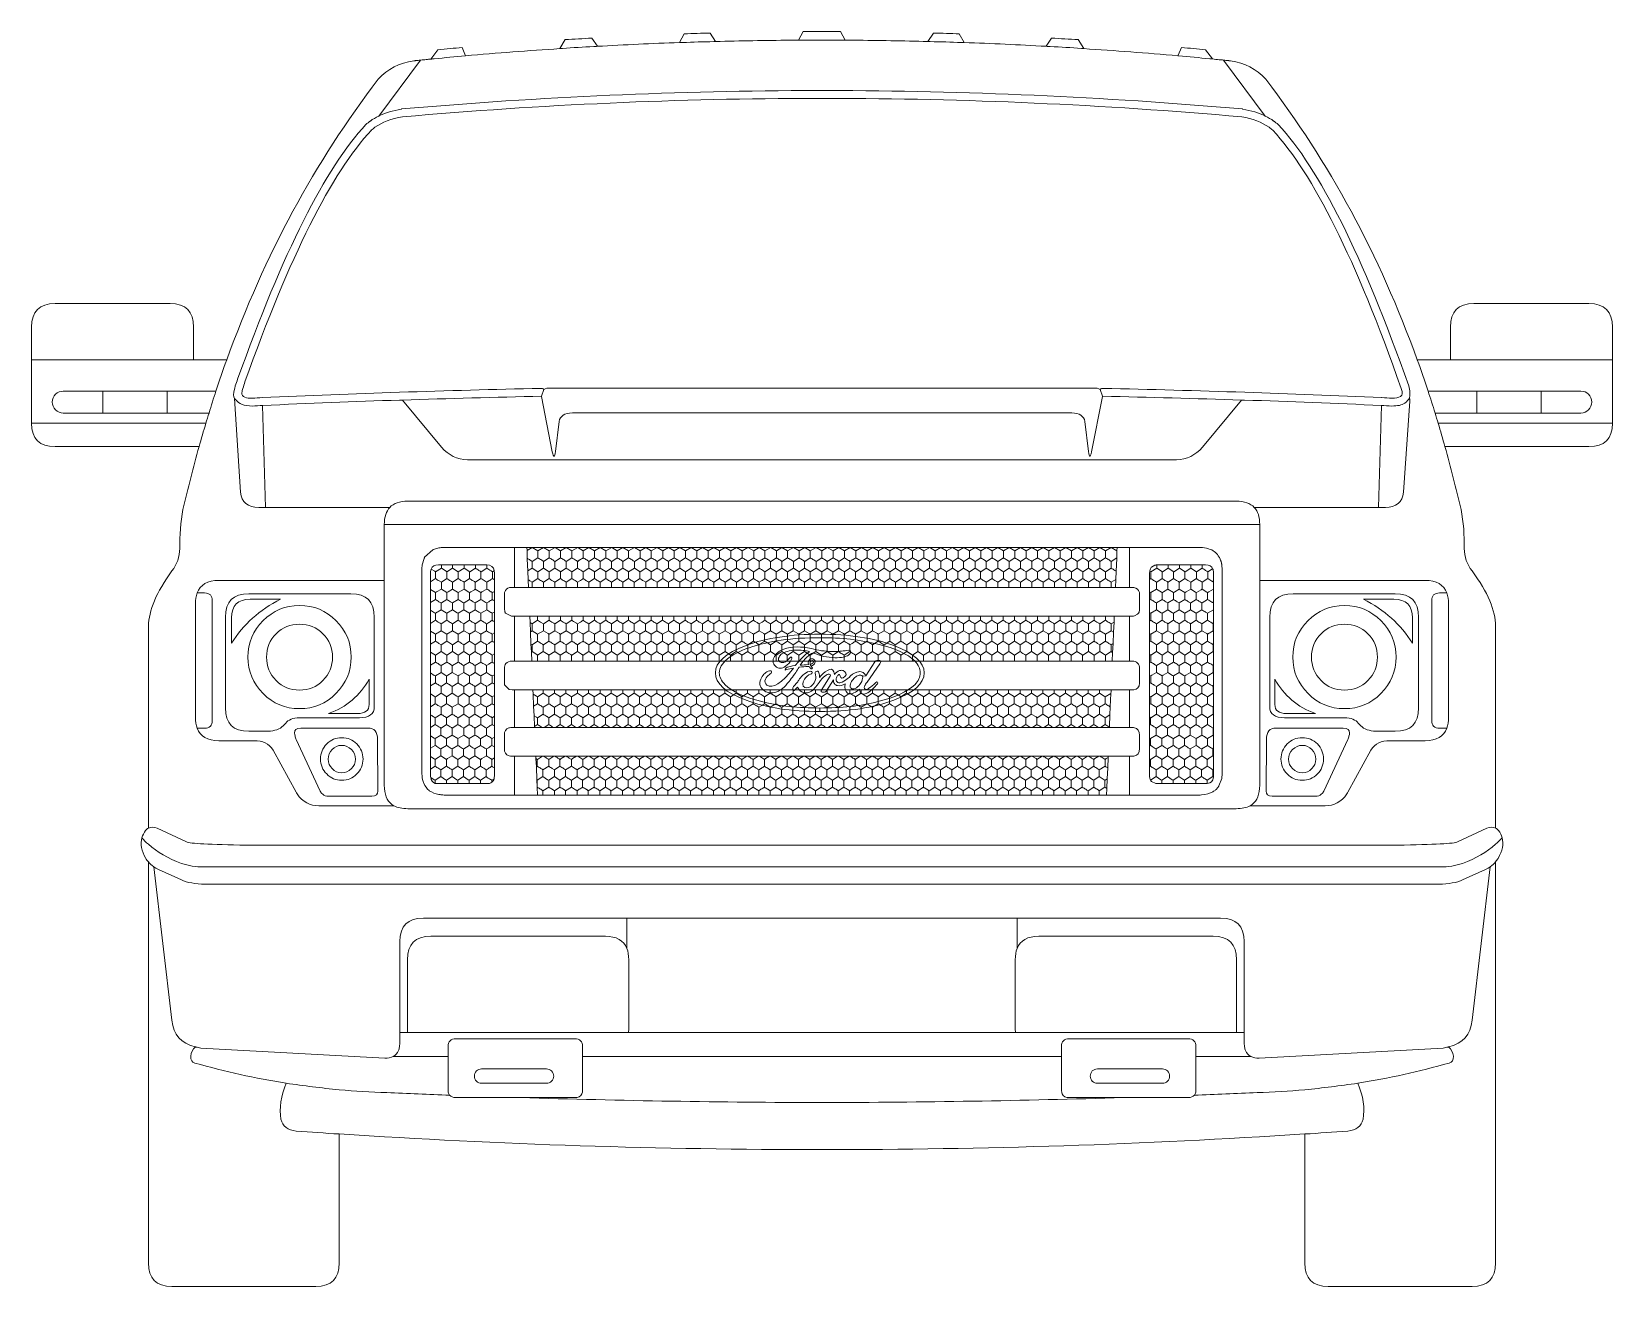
# Model space of a CAD drawing. Header units: metres. Extents: x -47.8 to 47.8, y 0 to 75.9.
import ezdxf

# ---------------------------------------------------------------- set-up
doc = ezdxf.new("R2010")
doc.units = ezdxf.units.M
doc.layers.add('ceco.net 240', color=7, linetype='Continuous')

msp = doc.modelspace()

# ---------------------------------------------------------------- linework, layer by layer
at = {"layer": 'ceco.net 240', "lineweight": 18}
for points in [[(-26.822, 70.834), (-24.296, 74.221)], [(21.543, 74.477), (21.562, 74.524)], [(21.571, 74.477), (21.562, 74.524)], [(24.296, 74.221), (26.831, 70.834)], [(-38.034, 56.075), (-47.835, 56.075)], [(-47.835, 56.075), (-47.835, 52.244)], [(-36.028, 56.075), (-38.034, 56.075)], [(38.033, 56.075), (36.028, 56.075)], [(38.033, 56.075), (47.835, 56.075)], [(47.835, 52.244), (47.835, 56.075)], [(-43.521, 54.183), (-39.623, 54.183)], [(-43.521, 52.858), (-43.521, 54.183)], [(-39.623, 54.183), (-36.68, 54.183)], [(-39.623, 52.858), (-39.623, 54.183)], [(-16.841, 54.287), (-16.983, 53.88)], [(16.983, 53.88), (16.841, 54.287), (16.841, 54.287)], [(16.983, 53.861), (16.983, 53.88)], [(16.992, 53.88), (16.983, 53.88)], [(39.623, 54.183), (36.68, 54.183)], [(43.521, 54.183), (39.623, 54.183)], [(39.623, 54.183), (39.623, 52.858)], [(43.521, 52.858), (43.521, 54.183)], [(-39.623, 52.858), (-43.521, 52.858)], [(-37.097, 52.858), (-39.623, 52.858)], [(-33.852, 53.322), (-33.681, 47.144)], [(33.681, 47.144), (33.861, 53.322)], [(37.106, 52.858), (39.623, 52.858)], [(39.623, 52.858), (43.521, 52.858)], [(-37.286, 52.244), (-47.835, 52.244)], [(47.835, 52.244), (37.295, 52.244)], [(-26.16, 47.144), (-33.681, 47.144)], [(33.681, 47.144), (26.16, 47.144)], [(-26.491, 42.725), (-26.491, 46.103)], [(26.491, 46.103), (-26.491, 46.103)], [(26.491, 46.103), (26.491, 42.725)], [(-18.62, 42.3), (-18.62, 44.722)], [(-18.62, 44.722), (-17.863, 44.722)], [(-17.863, 44.722), (-17.853, 44.533), (-17.834, 44.097)], [(17.862, 44.722), (17.503, 44.722), (16.821, 44.722), (16.131, 44.722), (15.45, 44.722), (14.759, 44.722), (14.078, 44.722), (13.378, 44.722), (12.697, 44.722), (12.006, 44.722), (11.325, 44.722), (10.634, 44.722), (9.953, 44.722), (9.262, 44.722), (8.581, 44.722), (7.891, 44.722), (7.2, 44.722), (6.519, 44.722), (5.818, 44.722), (5.138, 44.722), (4.446, 44.722), (3.765, 44.722), (3.075, 44.722), (2.394, 44.722), (1.703, 44.722), (1.012, 44.722), (0.322, 44.722), (-0.359, 44.722), (-1.041, 44.722), (-1.731, 44.722), (-2.422, 44.722), (-3.103, 44.722), (-3.794, 44.722), (-4.485, 44.722), (-5.175, 44.722), (-5.856, 44.722), (-6.547, 44.722), (-7.238, 44.722), (-7.919, 44.722), (-8.61, 44.722), (-9.291, 44.722), (-9.982, 44.722), (-10.663, 44.722), (-11.353, 44.722), (-12.044, 44.722), (-12.725, 44.722), (-13.416, 44.722), (-14.107, 44.722), (-14.787, 44.722), (-15.479, 44.722), (-16.159, 44.722), (-16.86, 44.722), (-17.541, 44.722), (-17.863, 44.722)], [(-17.2, 44.523), (-17.541, 44.722), (-17.853, 44.533)], [(-17.834, 44.097), (-17.834, 44.069), (-17.834, 44.022)], [(-17.834, 44.097), (-17.834, 44.022)], [(-17.834, 44.022), (-17.806, 43.312), (-17.777, 42.763), (-17.759, 42.3)], [(-17.541, 43.88), (-17.2, 44.097)], [(-16.51, 44.523), (-16.86, 44.722), (-17.2, 44.523)], [(-17.2, 44.097), (-17.2, 44.523)], [(-16.51, 44.097), (-16.86, 43.88)], [(-15.819, 44.523), (-16.159, 44.722), (-16.51, 44.523)], [(-16.51, 44.097), (-16.51, 44.523)], [(-16.159, 43.88), (-15.819, 44.097)], [(-15.137, 44.523), (-15.479, 44.722), (-15.819, 44.523)], [(-15.819, 44.097), (-15.819, 44.523)], [(-15.479, 43.88), (-15.137, 44.097)], [(-14.447, 44.523), (-14.787, 44.722), (-15.137, 44.523)], [(-15.137, 44.523), (-15.137, 44.097)], [(-13.766, 44.523), (-14.107, 44.722), (-14.447, 44.523)], [(-14.447, 44.097), (-14.447, 44.523)], [(-13.766, 44.097), (-14.107, 43.88)], [(-13.075, 44.523), (-13.416, 44.722), (-13.766, 44.523)], [(-13.766, 44.097), (-13.766, 44.523)], [(-13.075, 44.097), (-13.416, 43.88)], [(-12.394, 44.523), (-12.725, 44.722), (-13.075, 44.523)], [(-13.075, 44.097), (-13.075, 44.523)], [(-12.725, 43.88), (-12.394, 44.097)], [(-11.703, 44.523), (-12.044, 44.722), (-12.394, 44.523)], [(-12.394, 44.097), (-12.394, 44.523)], [(-12.044, 43.88), (-11.703, 44.097)], [(-11.013, 44.523), (-11.353, 44.722), (-11.703, 44.523)], [(-11.703, 44.097), (-11.703, 44.523)], [(-11.013, 44.097), (-11.353, 43.88)], [(-10.332, 44.523), (-10.663, 44.722), (-11.013, 44.523)], [(-11.013, 44.523), (-11.013, 44.097)], [(-10.663, 43.88), (-10.332, 44.097)], [(-9.641, 44.523), (-9.982, 44.722), (-10.332, 44.523)], [(-10.332, 44.097), (-10.332, 44.523)], [(-9.641, 44.097), (-9.982, 43.88)], [(-8.95, 44.523), (-9.291, 44.722), (-9.641, 44.523)], [(-9.641, 44.097), (-9.641, 44.523)], [(-8.26, 44.523), (-8.61, 44.722), (-8.95, 44.523)], [(-8.95, 44.097), (-8.95, 44.523)], [(-8.61, 43.88), (-8.26, 44.097)], [(-7.578, 44.523), (-7.919, 44.722), (-8.26, 44.523)], [(-8.26, 44.523), (-8.26, 44.097)], [(-7.919, 43.88), (-7.578, 44.097)], [(-7.578, 44.523), (-7.238, 44.722), (-6.888, 44.523)], [(-7.578, 44.097), (-7.578, 44.523)], [(-6.888, 44.097), (-7.238, 43.88)], [(-6.197, 44.523), (-6.547, 44.722), (-6.888, 44.523)], [(-6.888, 44.523), (-6.888, 44.097)], [(-6.547, 43.88), (-6.197, 44.097)], [(-5.516, 44.523), (-5.856, 44.722), (-6.197, 44.523)], [(-6.197, 44.097), (-6.197, 44.523)], [(-5.516, 44.097), (-5.856, 43.88)], [(-4.825, 44.523), (-5.175, 44.722), (-5.516, 44.523)], [(-5.516, 44.097), (-5.516, 44.523)], [(-4.825, 44.097), (-5.175, 43.88)], [(-4.135, 44.523), (-4.485, 44.722), (-4.825, 44.523)], [(-4.825, 44.097), (-4.825, 44.523)], [(-4.485, 43.88), (-4.135, 44.097)], [(-3.453, 44.523), (-3.794, 44.722), (-4.135, 44.523)], [(-4.135, 44.097), (-4.135, 44.523)], [(-2.763, 44.523), (-3.103, 44.722), (-3.453, 44.523)], [(-3.453, 44.523), (-3.453, 44.097)], [(-2.763, 44.097), (-3.103, 43.88)], [(-2.081, 44.523), (-2.422, 44.722), (-2.763, 44.523)], [(-2.763, 44.097), (-2.763, 44.523)], [(-2.081, 44.097), (-2.422, 43.88)], [(-1.391, 44.523), (-1.731, 44.722), (-2.081, 44.523)], [(-2.081, 44.523), (-2.081, 44.097)], [(-1.731, 43.88), (-1.391, 44.097)], [(-0.709, 44.523), (-1.041, 44.722), (-1.391, 44.523)], [(-1.391, 44.097), (-1.391, 44.523)], [(-1.041, 43.88), (-0.709, 44.097)], [(-0.019, 44.523), (-0.359, 44.722), (-0.709, 44.523)], [(-0.709, 44.523), (-0.709, 44.097)], [(-0.359, 43.88), (-0.019, 44.097)], [(0.672, 44.523), (0.322, 44.722), (-0.019, 44.523)], [(-0.019, 44.097), (-0.019, 44.523)], [(0.672, 44.097), (0.322, 43.88)], [(1.362, 44.523), (1.012, 44.722), (0.672, 44.523)], [(0.672, 44.523), (0.672, 44.097)], [(1.012, 43.88), (1.362, 44.097)], [(1.362, 44.523), (1.703, 44.722), (2.044, 44.523)], [(1.362, 44.097), (1.362, 44.523)], [(2.734, 44.523), (2.394, 44.722), (2.044, 44.523)], [(2.044, 44.523), (2.044, 44.097)], [(2.734, 44.097), (2.394, 43.88)], [(3.425, 44.523), (3.075, 44.722), (2.734, 44.523)], [(2.734, 44.523), (2.734, 44.097)], [(3.075, 43.88), (3.425, 44.097)], [(4.106, 44.523), (3.765, 44.722), (3.425, 44.523)], [(3.425, 44.097), (3.425, 44.523)], [(4.106, 44.097), (3.765, 43.88)], [(4.797, 44.523), (4.446, 44.722), (4.106, 44.523)], [(4.106, 44.523), (4.106, 44.097)], [(4.446, 43.88), (4.797, 44.097)], [(5.478, 44.523), (5.138, 44.722), (4.797, 44.523)], [(4.797, 44.097), (4.797, 44.523)], [(5.138, 43.88), (5.478, 44.097)], [(6.168, 44.523), (5.818, 44.722), (5.478, 44.523)], [(5.478, 44.523), (5.478, 44.097)], [(5.818, 43.88), (6.168, 44.097)], [(6.85, 44.523), (6.519, 44.722), (6.168, 44.523)], [(6.168, 44.097), (6.168, 44.523)], [(6.519, 43.88), (6.85, 44.097)], [(7.541, 44.523), (7.2, 44.722), (6.85, 44.523)], [(6.85, 44.097), (6.85, 44.523)], [(8.231, 44.523), (7.891, 44.722), (7.541, 44.523)], [(7.541, 44.097), (7.541, 44.523)], [(8.231, 44.097), (7.891, 43.88)], [(8.922, 44.523), (8.581, 44.722), (8.231, 44.523)], [(8.231, 44.523), (8.231, 44.097)], [(8.581, 43.88), (8.922, 44.097)], [(9.603, 44.523), (9.262, 44.722), (8.922, 44.523)], [(8.922, 44.097), (8.922, 44.523)], [(9.262, 43.88), (9.603, 44.097)], [(10.294, 44.523), (9.953, 44.722), (9.603, 44.523)], [(9.603, 44.097), (9.603, 44.523)], [(9.953, 43.88), (10.294, 44.097)], [(10.975, 44.523), (10.634, 44.722), (10.294, 44.523)], [(10.294, 44.097), (10.294, 44.523)], [(10.975, 44.097), (10.634, 43.88)], [(11.665, 44.523), (11.325, 44.722), (10.975, 44.523)], [(10.975, 44.097), (10.975, 44.523)], [(11.325, 43.88), (11.665, 44.097)], [(12.347, 44.523), (12.006, 44.722), (11.665, 44.523)], [(11.665, 44.523), (11.665, 44.097)], [(12.006, 43.88), (12.347, 44.097)], [(13.037, 44.523), (12.697, 44.722), (12.347, 44.523)], [(12.347, 44.097), (12.347, 44.523)], [(13.728, 44.523), (13.378, 44.722), (13.037, 44.523)], [(13.037, 44.097), (13.037, 44.523)], [(13.378, 43.88), (13.728, 44.097)], [(14.419, 44.523), (14.078, 44.722), (13.728, 44.523)], [(13.728, 44.523), (13.728, 44.097)], [(14.078, 43.88), (14.419, 44.097)], [(15.1, 44.523), (14.759, 44.722), (14.419, 44.523)], [(14.419, 44.097), (14.419, 44.523)], [(14.759, 43.88), (15.1, 44.097)], [(15.791, 44.523), (15.45, 44.722), (15.1, 44.523)], [(15.1, 44.097), (15.1, 44.523)], [(15.45, 43.88), (15.791, 44.097)], [(16.481, 44.523), (16.131, 44.722), (15.791, 44.523)], [(15.791, 44.523), (15.791, 44.097)], [(16.481, 44.097), (16.131, 43.88)], [(17.162, 44.523), (16.821, 44.722), (16.481, 44.523)], [(16.481, 44.097), (16.481, 44.523)], [(17.162, 44.097), (16.821, 43.88)], [(17.853, 44.523), (17.503, 44.722), (17.162, 44.523)], [(17.162, 44.097), (17.162, 44.523)], [(17.503, 43.88), (17.834, 44.088)], [(17.758, 42.3), (17.777, 42.792), (17.806, 43.284), (17.834, 44.05)], [(17.834, 44.163), (17.853, 44.41), (17.853, 44.523), (17.862, 44.722)], [(17.834, 44.05), (17.834, 44.163)], [(17.834, 44.163), (17.834, 44.088), (17.834, 44.05)], [(17.853, 44.523), (17.853, 44.523)], [(17.853, 44.523), (17.853, 44.41)], [(18.619, 44.722), (17.862, 44.722)], [(18.619, 42.3), (18.619, 44.722)], [(-23.435, 43.294), (-23.653, 43.416)], [(-23.388, 43.256), (-23.435, 43.294)], [(-23.435, 43.294), (-23.388, 43.256)], [(-23.038, 43.463), (-23.388, 43.256)], [(-23.388, 43.256), (-23.388, 43.256)], [(-23.388, 43.256), (-23.388, 42.839)], [(-23.038, 43.463), (-23.038, 43.671)], [(-22.754, 43.294), (-23.038, 43.463)], [(-22.697, 43.256), (-22.754, 43.294)], [(-22.754, 43.294), (-22.707, 43.256)], [(-22.707, 43.256), (-22.697, 43.256)], [(-22.707, 42.839), (-22.707, 43.256)], [(-22.356, 43.463), (-22.697, 43.256)], [(-22.356, 43.671), (-22.356, 43.463)], [(-22.356, 43.463), (-22.016, 43.256)], [(-21.666, 43.463), (-22.016, 43.256)], [(-22.016, 43.256), (-22.016, 42.839)], [(-21.666, 43.463), (-21.666, 43.671)], [(-21.382, 43.294), (-21.666, 43.463)], [(-21.316, 43.256), (-21.382, 43.294)], [(-21.325, 43.256), (-21.382, 43.294)], [(-21.325, 42.839), (-21.325, 43.256)], [(-21.325, 43.256), (-21.316, 43.256)], [(-21.316, 43.256), (-20.975, 43.463)], [(-20.975, 43.463), (-20.975, 43.671)], [(-20.644, 43.256), (-20.691, 43.294)], [(-20.634, 43.256), (-20.691, 43.294)], [(-20.644, 43.256), (-20.644, 42.839)], [(-20.634, 43.256), (-20.644, 43.256)], [(-20.294, 43.463), (-20.634, 43.256)], [(-20.294, 43.463), (-20.294, 43.671)], [(-19.84, 43.322), (-19.944, 43.256)], [(-19.944, 43.256), (-19.944, 42.839)], [(-17.55, 43.463), (-17.806, 43.312)], [(-17.541, 43.88), (-17.597, 43.918)], [(-17.597, 43.918), (-17.55, 43.88)], [(-17.55, 43.88), (-17.541, 43.88)], [(-17.55, 43.463), (-17.55, 43.88)], [(-17.2, 43.256), (-17.55, 43.463)], [(-16.86, 43.463), (-17.2, 43.256)], [(-17.2, 43.256), (-17.2, 42.839)], [(-16.86, 43.88), (-16.86, 43.463)], [(-16.575, 43.294), (-16.86, 43.463)], [(-16.51, 43.256), (-16.575, 43.294)], [(-16.575, 43.294), (-16.51, 43.256)], [(-16.51, 43.256), (-16.169, 43.463)], [(-16.51, 43.256), (-16.51, 43.256)], [(-16.51, 42.839), (-16.51, 43.256)], [(-16.169, 43.88), (-16.225, 43.918)], [(-16.159, 43.88), (-16.225, 43.918)], [(-16.169, 43.88), (-16.159, 43.88)], [(-16.169, 43.463), (-16.169, 43.88)], [(-15.876, 43.294), (-16.169, 43.463)], [(-15.819, 43.256), (-15.876, 43.294)], [(-15.876, 43.294), (-15.829, 43.256)], [(-15.829, 43.256), (-15.829, 42.839)], [(-15.819, 43.256), (-15.829, 43.256)], [(-15.488, 43.463), (-15.819, 43.256)], [(-15.479, 43.88), (-15.535, 43.918)], [(-15.535, 43.918), (-15.488, 43.88)], [(-15.488, 43.88), (-15.479, 43.88)], [(-15.488, 43.88), (-15.488, 43.463)], [(-14.797, 43.463), (-15.137, 43.256)], [(-15.137, 42.839), (-15.137, 43.256)], [(-14.854, 43.927), (-14.797, 43.88)], [(-14.787, 43.88), (-14.854, 43.927)], [(-14.787, 43.88), (-14.797, 43.88)], [(-14.797, 43.88), (-14.797, 43.463)], [(-14.447, 43.256), (-14.107, 43.463)], [(-14.447, 43.256), (-14.447, 42.839)], [(-14.107, 43.463), (-14.107, 43.88)], [(-13.813, 43.294), (-14.107, 43.463)], [(-13.766, 43.256), (-13.813, 43.294)], [(-13.766, 43.256), (-13.813, 43.294)], [(-13.416, 43.463), (-13.766, 43.256)], [(-13.766, 43.256), (-13.766, 43.256)], [(-13.766, 43.256), (-13.766, 42.839)], [(-13.416, 43.88), (-13.473, 43.918)], [(-13.416, 43.88), (-13.473, 43.918)], [(-13.416, 43.463), (-13.416, 43.88)], [(-13.416, 43.88), (-13.416, 43.88)], [(-13.132, 43.294), (-13.416, 43.463)], [(-13.075, 43.256), (-13.132, 43.294)], [(-13.075, 43.256), (-13.132, 43.294)], [(-13.075, 43.256), (-12.735, 43.463)], [(-13.075, 43.256), (-13.075, 43.256)], [(-13.075, 42.839), (-13.075, 43.256)], [(-12.791, 43.918), (-12.735, 43.88)], [(-12.725, 43.88), (-12.791, 43.918)], [(-12.735, 43.463), (-12.735, 43.88)], [(-12.735, 43.88), (-12.725, 43.88)], [(-12.394, 43.256), (-12.735, 43.463)], [(-12.044, 43.463), (-12.394, 43.256)], [(-12.394, 43.256), (-12.394, 42.839)], [(-12.044, 43.463), (-12.044, 43.88)], [(-11.761, 43.294), (-12.044, 43.463)], [(-11.703, 43.256), (-11.761, 43.294)], [(-11.703, 43.256), (-11.761, 43.294)], [(-11.353, 43.463), (-11.703, 43.256)], [(-11.703, 43.256), (-11.703, 43.256)], [(-11.703, 42.839), (-11.703, 43.256)], [(-11.353, 43.88), (-11.42, 43.918)], [(-11.42, 43.918), (-11.353, 43.88)], [(-11.353, 43.88), (-11.353, 43.88)], [(-11.353, 43.88), (-11.353, 43.463)], [(-11.353, 43.463), (-11.07, 43.294)], [(-11.07, 43.294), (-11.022, 43.256)], [(-11.013, 43.256), (-11.07, 43.294)], [(-11.013, 43.256), (-11.022, 43.256)], [(-11.022, 43.256), (-11.022, 42.839)], [(-10.672, 43.463), (-11.013, 43.256)], [(-10.663, 43.88), (-10.72, 43.918)], [(-10.72, 43.918), (-10.672, 43.88)], [(-10.672, 43.88), (-10.663, 43.88)], [(-10.672, 43.88), (-10.672, 43.463)], [(-10.672, 43.463), (-10.379, 43.294)], [(-10.332, 43.256), (-10.379, 43.294)], [(-10.379, 43.294), (-10.332, 43.256)], [(-9.982, 43.463), (-10.332, 43.256)], [(-10.332, 43.256), (-10.332, 42.839)], [(-10.332, 43.256), (-10.332, 43.256)], [(-10.038, 43.918), (-9.982, 43.88)], [(-9.982, 43.88), (-10.038, 43.918)], [(-9.982, 43.88), (-9.982, 43.88)], [(-9.982, 43.463), (-9.982, 43.88)], [(-9.641, 43.256), (-9.291, 43.463)], [(-9.641, 42.839), (-9.641, 43.256)], [(-9.291, 43.463), (-9.291, 43.88)], [(-8.96, 43.256), (-9.016, 43.294)], [(-8.95, 43.256), (-9.016, 43.294)], [(-8.96, 43.256), (-8.95, 43.256)], [(-8.96, 42.839), (-8.96, 43.256)], [(-8.61, 43.463), (-8.95, 43.256)], [(-8.61, 43.88), (-8.666, 43.918)], [(-8.61, 43.88), (-8.666, 43.918)], [(-8.61, 43.463), (-8.61, 43.88)], [(-8.61, 43.88), (-8.61, 43.88)], [(-8.326, 43.294), (-8.61, 43.463)], [(-8.326, 43.294), (-8.269, 43.256)], [(-8.26, 43.256), (-8.326, 43.294)], [(-8.26, 43.256), (-8.269, 43.256)], [(-8.269, 43.256), (-8.269, 42.839)], [(-7.919, 43.463), (-8.26, 43.256)], [(-7.975, 43.918), (-7.919, 43.88)], [(-7.975, 43.918), (-7.919, 43.88)], [(-7.919, 43.88), (-7.919, 43.88)], [(-7.919, 43.88), (-7.919, 43.463)], [(-7.919, 43.463), (-7.578, 43.256)], [(-7.578, 43.256), (-7.238, 43.463)], [(-7.578, 43.256), (-7.578, 42.839)], [(-7.238, 43.88), (-7.238, 43.463)], [(-7.238, 43.463), (-6.888, 43.256)], [(-6.888, 43.256), (-6.547, 43.463)], [(-6.888, 43.256), (-6.888, 42.839)], [(-6.547, 43.463), (-6.547, 43.88)], [(-6.263, 43.294), (-6.547, 43.463)], [(-6.263, 43.294), (-6.206, 43.256)], [(-6.197, 43.256), (-6.263, 43.294)], [(-6.197, 43.256), (-6.206, 43.256)], [(-6.206, 43.256), (-6.206, 42.839)], [(-5.866, 43.463), (-6.197, 43.256)], [(-5.914, 43.918), (-5.866, 43.88)], [(-5.856, 43.88), (-5.914, 43.918)], [(-5.856, 43.88), (-5.866, 43.88)], [(-5.866, 43.88), (-5.866, 43.463)], [(-5.866, 43.463), (-5.573, 43.294)], [(-5.573, 43.294), (-5.516, 43.256)], [(-5.573, 43.294), (-5.516, 43.256)], [(-5.516, 43.256), (-5.175, 43.463)], [(-5.516, 42.839), (-5.516, 43.256)], [(-5.516, 43.256), (-5.516, 43.256)], [(-5.175, 43.88), (-5.223, 43.918)], [(-5.175, 43.88), (-5.223, 43.918)], [(-5.175, 43.88), (-5.175, 43.88)], [(-5.175, 43.463), (-5.175, 43.88)], [(-4.825, 43.256), (-5.175, 43.463)], [(-4.485, 43.463), (-4.825, 43.256)], [(-4.825, 43.256), (-4.825, 42.839)], [(-4.485, 43.463), (-4.485, 43.88)], [(-4.135, 43.256), (-4.201, 43.294)], [(-4.201, 43.294), (-4.144, 43.256)], [(-4.144, 43.256), (-4.135, 43.256)], [(-4.144, 42.839), (-4.144, 43.256)], [(-3.803, 43.463), (-4.135, 43.256)], [(-3.86, 43.927), (-3.794, 43.88)], [(-3.803, 43.88), (-3.86, 43.927)], [(-3.803, 43.88), (-3.803, 43.463)], [(-3.794, 43.88), (-3.803, 43.88)], [(-3.519, 43.294), (-3.453, 43.256)], [(-3.519, 43.294), (-3.453, 43.256)], [(-3.453, 43.256), (-3.113, 43.463)], [(-3.453, 43.256), (-3.453, 43.256)], [(-3.453, 43.256), (-3.453, 42.839)], [(-3.103, 43.88), (-3.169, 43.918)], [(-3.113, 43.88), (-3.169, 43.918)], [(-3.113, 43.88), (-3.103, 43.88)], [(-3.113, 43.463), (-3.113, 43.88)], [(-2.819, 43.294), (-3.113, 43.463)], [(-2.763, 43.256), (-2.819, 43.294)], [(-2.819, 43.294), (-2.772, 43.256)], [(-2.772, 43.256), (-2.772, 42.839)], [(-2.772, 43.256), (-2.763, 43.256)], [(-2.432, 43.463), (-2.763, 43.256)], [(-2.479, 43.918), (-2.432, 43.88)], [(-2.422, 43.88), (-2.479, 43.918)], [(-2.432, 43.463), (-2.432, 43.88)], [(-2.432, 43.88), (-2.422, 43.88)], [(-2.081, 43.256), (-2.432, 43.463)], [(-1.731, 43.463), (-2.081, 43.256)], [(-2.081, 42.839), (-2.081, 43.256)], [(-1.731, 43.463), (-1.731, 43.88)], [(-1.448, 43.294), (-1.731, 43.463)], [(-1.391, 43.256), (-1.448, 43.294)], [(-1.391, 43.256), (-1.448, 43.294)], [(-1.05, 43.463), (-1.391, 43.256)], [(-1.391, 43.256), (-1.391, 43.256)], [(-1.391, 42.839), (-1.391, 43.256)], [(-1.041, 43.88), (-1.107, 43.918)], [(-1.107, 43.918), (-1.05, 43.88)], [(-1.05, 43.88), (-1.041, 43.88)], [(-1.05, 43.463), (-1.05, 43.88)], [(-0.757, 43.294), (-1.05, 43.463)], [(-0.757, 43.294), (-0.709, 43.256)], [(-0.709, 43.256), (-0.757, 43.294)], [(-0.359, 43.463), (-0.709, 43.256)], [(-0.709, 43.256), (-0.709, 43.256)], [(-0.709, 43.256), (-0.709, 42.839)], [(-0.416, 43.918), (-0.359, 43.88)], [(-0.416, 43.918), (-0.359, 43.88)], [(-0.359, 43.88), (-0.359, 43.463)], [(-0.359, 43.88), (-0.359, 43.88)], [(-0.359, 43.463), (-0.019, 43.256)], [(0.322, 43.463), (-0.019, 43.256)], [(-0.019, 43.256), (-0.019, 42.839)], [(0.322, 43.463), (0.322, 43.88)], [(0.605, 43.294), (0.322, 43.463)], [(0.672, 43.256), (0.605, 43.294)], [(0.662, 43.256), (0.605, 43.294)], [(0.672, 43.256), (0.662, 43.256)], [(0.662, 42.839), (0.662, 43.256)], [(1.012, 43.463), (0.672, 43.256)], [(1.012, 43.88), (1.012, 43.463)], [(1.305, 43.294), (1.353, 43.256)], [(1.362, 43.256), (1.305, 43.294)], [(1.353, 43.256), (1.353, 42.839)], [(1.362, 43.256), (1.353, 43.256)], [(1.694, 43.463), (1.362, 43.256)], [(1.703, 43.88), (1.637, 43.927)], [(1.637, 43.927), (1.694, 43.88)], [(1.703, 43.88), (1.694, 43.88)], [(1.694, 43.88), (1.694, 43.463)], [(1.977, 43.294), (2.034, 43.256)], [(1.977, 43.294), (2.044, 43.256)], [(2.034, 43.256), (2.044, 43.256)], [(2.034, 42.839), (2.034, 43.256)], [(2.044, 43.256), (2.384, 43.463)], [(2.394, 43.88), (2.337, 43.918)], [(2.337, 43.918), (2.384, 43.88)], [(2.384, 43.88), (2.394, 43.88)], [(2.384, 43.463), (2.384, 43.88)], [(2.734, 43.256), (2.384, 43.463)], [(3.075, 43.463), (2.734, 43.256)], [(2.734, 43.256), (2.734, 42.839)], [(3.075, 43.463), (3.075, 43.88)], [(3.359, 43.294), (3.075, 43.463)], [(3.415, 43.256), (3.359, 43.294)], [(3.425, 43.256), (3.359, 43.294)], [(3.415, 43.256), (3.425, 43.256)], [(3.415, 42.839), (3.415, 43.256)], [(3.765, 43.463), (3.425, 43.256)], [(3.765, 43.88), (3.709, 43.918)], [(3.709, 43.918), (3.765, 43.88)], [(3.765, 43.88), (3.765, 43.88)], [(3.765, 43.88), (3.765, 43.463)], [(3.765, 43.463), (4.05, 43.294)], [(4.05, 43.294), (4.106, 43.256)], [(4.05, 43.294), (4.106, 43.256)], [(4.446, 43.463), (4.106, 43.256)], [(4.106, 43.256), (4.106, 43.256)], [(4.106, 43.256), (4.106, 42.839)], [(4.446, 43.88), (4.39, 43.918)], [(4.39, 43.918), (4.446, 43.88)], [(4.446, 43.88), (4.446, 43.88)], [(4.446, 43.88), (4.446, 43.463)], [(4.446, 43.463), (4.797, 43.256)], [(5.138, 43.463), (4.797, 43.256)], [(4.797, 43.256), (4.797, 42.839)], [(5.081, 43.918), (5.138, 43.88)], [(5.138, 43.88), (5.081, 43.918)], [(5.138, 43.88), (5.138, 43.88)], [(5.138, 43.463), (5.138, 43.88)], [(5.478, 43.256), (5.138, 43.463)], [(5.478, 43.256), (5.818, 43.463)], [(5.478, 42.839), (5.478, 43.256)], [(5.818, 43.463), (5.818, 43.88)], [(6.112, 43.294), (5.818, 43.463)], [(6.168, 43.256), (6.112, 43.294)], [(6.168, 43.256), (6.112, 43.294)], [(6.509, 43.463), (6.168, 43.256)], [(6.168, 43.256), (6.168, 43.256)], [(6.168, 43.256), (6.168, 42.839)], [(6.462, 43.918), (6.509, 43.88)], [(6.519, 43.88), (6.462, 43.918)], [(6.509, 43.463), (6.509, 43.88)], [(6.509, 43.88), (6.519, 43.88)], [(6.85, 43.256), (6.802, 43.294)], [(6.802, 43.294), (6.85, 43.256)], [(7.191, 43.463), (6.85, 43.256)], [(6.85, 43.256), (6.85, 43.256)], [(6.85, 42.839), (6.85, 43.256)], [(7.2, 43.88), (7.133, 43.927)], [(7.191, 43.88), (7.133, 43.927)], [(7.191, 43.88), (7.191, 43.463)], [(7.2, 43.88), (7.191, 43.88)], [(7.541, 43.256), (7.891, 43.463)], [(7.541, 43.256), (7.541, 42.839)], [(7.891, 43.463), (7.891, 43.88)], [(8.174, 43.294), (7.891, 43.463)], [(8.222, 43.256), (8.174, 43.294)], [(8.231, 43.256), (8.174, 43.294)], [(8.222, 43.256), (8.231, 43.256)], [(8.222, 42.839), (8.222, 43.256)], [(8.572, 43.463), (8.231, 43.256)], [(8.515, 43.918), (8.581, 43.88)], [(8.515, 43.918), (8.572, 43.88)], [(8.572, 43.88), (8.581, 43.88)], [(8.572, 43.88), (8.572, 43.463)], [(8.572, 43.463), (8.865, 43.294)], [(8.922, 43.256), (8.865, 43.294)], [(8.865, 43.294), (8.912, 43.256)], [(8.922, 43.256), (8.912, 43.256)], [(8.912, 43.256), (8.912, 42.839)], [(9.262, 43.463), (8.922, 43.256)], [(9.262, 43.88), (9.206, 43.918)], [(9.206, 43.918), (9.262, 43.88)], [(9.262, 43.463), (9.262, 43.88)], [(9.262, 43.88), (9.262, 43.88)], [(9.546, 43.294), (9.262, 43.463)], [(9.593, 43.256), (9.546, 43.294)], [(9.603, 43.256), (9.546, 43.294)], [(9.593, 43.256), (9.593, 42.839)], [(9.603, 43.256), (9.593, 43.256)], [(9.943, 43.463), (9.603, 43.256)], [(9.953, 43.88), (9.887, 43.918)], [(9.887, 43.918), (9.943, 43.88)], [(9.943, 43.463), (9.943, 43.88)], [(9.943, 43.88), (9.953, 43.88)], [(10.294, 43.256), (9.943, 43.463)], [(10.634, 43.463), (10.294, 43.256)], [(10.294, 42.839), (10.294, 43.256)], [(10.634, 43.88), (10.634, 43.463)], [(10.634, 43.463), (10.918, 43.294)], [(10.975, 43.256), (10.918, 43.294)], [(10.918, 43.294), (10.975, 43.256)], [(11.325, 43.463), (10.975, 43.256)], [(10.975, 43.256), (10.975, 43.256)], [(10.975, 43.256), (10.975, 42.839)], [(11.259, 43.918), (11.325, 43.88)], [(11.325, 43.88), (11.259, 43.918)], [(11.325, 43.88), (11.325, 43.88)], [(11.325, 43.463), (11.325, 43.88)], [(11.609, 43.294), (11.325, 43.463)], [(11.665, 43.256), (11.609, 43.294)], [(11.665, 43.256), (11.609, 43.294)], [(12.006, 43.463), (11.665, 43.256)], [(11.665, 43.256), (11.665, 42.839)], [(11.665, 43.256), (11.665, 43.256)], [(12.006, 43.88), (11.959, 43.918)], [(11.959, 43.918), (12.006, 43.88)], [(12.006, 43.88), (12.006, 43.88)], [(12.006, 43.88), (12.006, 43.463)], [(12.697, 43.463), (12.347, 43.256)], [(12.347, 42.839), (12.347, 43.256)], [(12.697, 43.463), (12.697, 43.88)], [(13.378, 43.463), (13.037, 43.256)], [(13.037, 43.256), (13.037, 42.839)], [(13.378, 43.463), (13.378, 43.88)], [(13.671, 43.294), (13.378, 43.463)], [(13.728, 43.256), (13.671, 43.294)], [(13.719, 43.256), (13.671, 43.294)], [(13.719, 43.256), (13.728, 43.256)], [(13.719, 42.839), (13.719, 43.256)], [(14.069, 43.463), (13.728, 43.256)], [(14.021, 43.918), (14.078, 43.88)], [(14.021, 43.918), (14.069, 43.88)], [(14.069, 43.88), (14.078, 43.88)], [(14.069, 43.88), (14.069, 43.463)], [(14.069, 43.463), (14.361, 43.294)], [(14.361, 43.294), (14.409, 43.256)], [(14.361, 43.294), (14.419, 43.256)], [(14.409, 43.256), (14.409, 42.839)], [(14.419, 43.256), (14.409, 43.256)], [(14.75, 43.463), (14.419, 43.256)], [(14.759, 43.88), (14.703, 43.918)], [(14.703, 43.918), (14.75, 43.88)], [(14.75, 43.463), (14.75, 43.88)], [(14.75, 43.88), (14.759, 43.88)], [(15.1, 43.256), (14.75, 43.463)], [(15.45, 43.463), (15.1, 43.256)], [(15.1, 43.256), (15.1, 42.839)], [(15.45, 43.88), (15.45, 43.463)], [(15.733, 43.294), (15.45, 43.463)], [(15.791, 43.256), (15.733, 43.294)], [(15.791, 43.256), (15.733, 43.294)], [(16.131, 43.463), (15.791, 43.256)], [(15.791, 43.256), (15.791, 42.839)], [(15.791, 43.256), (15.791, 43.256)], [(16.074, 43.918), (16.131, 43.88)], [(16.074, 43.918), (16.131, 43.88)], [(16.131, 43.88), (16.131, 43.88)], [(16.131, 43.88), (16.131, 43.463)], [(16.415, 43.294), (16.131, 43.463)], [(16.415, 43.294), (16.481, 43.256)], [(16.472, 43.256), (16.415, 43.294)], [(16.481, 43.256), (16.472, 43.256)], [(16.472, 42.839), (16.472, 43.256)], [(16.481, 43.256), (16.821, 43.463)], [(16.821, 43.88), (16.765, 43.918)], [(16.821, 43.88), (16.765, 43.918)], [(16.821, 43.463), (16.821, 43.88)], [(16.821, 43.88), (16.821, 43.88)], [(17.162, 43.256), (16.821, 43.463)], [(17.503, 43.463), (17.162, 43.256)], [(17.162, 43.256), (17.162, 42.839)], [(17.503, 43.88), (17.446, 43.918)], [(17.503, 43.88), (17.446, 43.918)], [(17.503, 43.463), (17.503, 43.88)], [(17.503, 43.88), (17.503, 43.88)], [(19.84, 43.294), (19.906, 43.256)], [(20.256, 43.463), (19.906, 43.256)], [(19.906, 43.256), (19.906, 42.839)], [(20.256, 43.463), (20.256, 43.662)], [(20.54, 43.294), (20.256, 43.463)], [(20.606, 43.256), (20.54, 43.294)], [(20.54, 43.294), (20.597, 43.256)], [(20.606, 43.256), (20.597, 43.256)], [(20.597, 43.256), (20.597, 42.839)], [(20.947, 43.463), (20.606, 43.256)], [(20.947, 43.463), (20.947, 43.671)], [(21.231, 43.294), (20.947, 43.463)], [(21.278, 43.256), (21.231, 43.294)], [(21.287, 43.256), (21.231, 43.294)], [(21.278, 43.256), (21.287, 43.256)], [(21.278, 42.839), (21.278, 43.256)], [(21.628, 43.463), (21.287, 43.256)], [(21.628, 43.671), (21.628, 43.463)], [(21.628, 43.463), (21.921, 43.294)], [(21.969, 43.256), (21.921, 43.294)], [(21.921, 43.294), (21.978, 43.256)], [(21.978, 43.256), (21.969, 43.256)], [(21.969, 43.256), (21.969, 42.839)], [(22.319, 43.463), (21.978, 43.256)], [(22.319, 43.463), (22.319, 43.671)], [(22.659, 43.256), (22.319, 43.463)], [(23.009, 43.463), (22.659, 43.256)], [(22.659, 42.839), (22.659, 43.256)], [(23.009, 43.463), (23.009, 43.671)], [(23.35, 43.256), (23.293, 43.294)], [(23.35, 43.256), (23.293, 43.294)], [(23.643, 43.435), (23.35, 43.256)], [(23.35, 43.256), (23.35, 42.839)], [(23.35, 43.256), (23.35, 43.256)], [(-23.388, 42.839), (-23.69, 42.65)], [(-23.388, 41.988), (-23.69, 42.177)], [(-23.038, 42.205), (-23.322, 42.035)], [(-23.038, 42.631), (-22.707, 42.839)], [(-23.038, 42.205), (-23.038, 42.631)], [(-22.707, 41.988), (-23.038, 42.205)], [(-22.356, 42.205), (-22.631, 42.035)], [(-22.016, 42.839), (-22.356, 42.631)], [(-22.356, 42.205), (-22.356, 42.631)], [(-22.063, 42.026), (-22.356, 42.205)], [(-21.666, 42.205), (-22.016, 41.988)], [(-21.666, 42.631), (-21.723, 42.659)], [(-21.723, 42.659), (-21.666, 42.631)], [(-21.666, 42.631), (-21.325, 42.839)], [(-21.666, 42.631), (-21.666, 42.631)], [(-21.666, 42.631), (-21.666, 42.205)], [(-21.666, 42.205), (-21.382, 42.026)], [(-21.259, 42.035), (-21.041, 42.168)], [(-20.985, 42.205), (-21.041, 42.168)], [(-21.041, 42.168), (-20.985, 42.205), (-20.985, 42.205)], [(-21.032, 42.659), (-20.985, 42.631)], [(-20.975, 42.631), (-21.032, 42.659)], [(-20.975, 42.631), (-20.985, 42.631)], [(-20.985, 42.631), (-20.985, 42.205)], [(-20.985, 42.205), (-20.644, 41.988)], [(-20.644, 42.839), (-20.975, 42.631)], [(-20.294, 42.205), (-20.578, 42.035)], [(-20.294, 42.205), (-20.294, 42.631)], [(-17.759, 42.3), (-18.62, 42.3)], [(-17.759, 42.3), (-17.55, 42.3), (-16.86, 42.3), (-16.179, 42.3), (-15.488, 42.3), (-14.797, 42.3), (-14.116, 42.3), (-13.425, 42.3), (-12.735, 42.3), (-12.044, 42.3), (-11.363, 42.3), (-10.672, 42.3), (-9.982, 42.3), (-9.3, 42.3), (-8.61, 42.3), (-7.919, 42.3), (-7.238, 42.3), (-6.547, 42.3), (-5.866, 42.3), (-5.175, 42.3), (-4.494, 42.3), (-3.803, 42.3), (-3.113, 42.3), (-2.432, 42.3), (-1.741, 42.3), (-1.059, 42.3), (-0.359, 42.3), (0.322, 42.3), (1.012, 42.3), (1.694, 42.3), (2.384, 42.3), (3.065, 42.3), (3.756, 42.3), (4.446, 42.3), (5.138, 42.3), (5.818, 42.3), (6.509, 42.3), (7.191, 42.3), (7.881, 42.3), (8.562, 42.3), (9.262, 42.3), (9.943, 42.3), (10.634, 42.3), (11.315, 42.3), (12.006, 42.3), (12.697, 42.3), (13.378, 42.3), (14.069, 42.3), (14.75, 42.3), (15.44, 42.3), (16.122, 42.3), (16.821, 42.3), (17.503, 42.3), (17.758, 42.3)], [(-17.2, 42.839), (-17.55, 42.631)], [(-17.55, 42.3), (-17.55, 42.631)], [(-16.86, 42.631), (-16.917, 42.659)], [(-16.86, 42.631), (-16.917, 42.659)], [(-16.86, 42.631), (-16.51, 42.839)], [(-16.86, 42.3), (-16.86, 42.631)], [(-16.86, 42.631), (-16.86, 42.631)], [(-16.179, 42.631), (-16.225, 42.659)], [(-16.169, 42.631), (-16.225, 42.659)], [(-16.179, 42.3), (-16.179, 42.631)], [(-16.179, 42.631), (-16.169, 42.631)], [(-15.829, 42.839), (-16.169, 42.631)], [(-15.488, 42.631), (-15.137, 42.839)], [(-15.488, 42.3), (-15.488, 42.631)], [(-14.797, 42.631), (-14.797, 42.3)], [(-14.116, 42.631), (-14.163, 42.659)], [(-14.163, 42.659), (-14.107, 42.631)], [(-14.116, 42.3), (-14.116, 42.631)], [(-14.107, 42.631), (-14.116, 42.631)], [(-13.766, 42.839), (-14.107, 42.631)], [(-13.425, 42.631), (-13.482, 42.659)], [(-13.482, 42.659), (-13.416, 42.631)], [(-13.425, 42.3), (-13.425, 42.631)], [(-13.416, 42.631), (-13.425, 42.631)], [(-13.075, 42.839), (-13.416, 42.631)], [(-12.394, 42.839), (-12.735, 42.631)], [(-12.735, 42.3), (-12.735, 42.631)], [(-12.044, 42.631), (-12.11, 42.659)], [(-12.11, 42.659), (-12.044, 42.631)], [(-12.044, 42.631), (-11.703, 42.839)], [(-12.044, 42.631), (-12.044, 42.631)], [(-12.044, 42.631), (-12.044, 42.3)], [(-11.42, 42.659), (-11.363, 42.631)], [(-11.353, 42.631), (-11.42, 42.659)], [(-11.363, 42.631), (-11.353, 42.631)], [(-11.363, 42.631), (-11.363, 42.3)], [(-11.022, 42.839), (-11.353, 42.631)], [(-10.332, 42.839), (-10.672, 42.631)], [(-10.672, 42.631), (-10.672, 42.3)], [(-9.982, 42.631), (-9.641, 42.839)], [(-9.982, 42.3), (-9.982, 42.631)], [(-9.291, 42.631), (-9.366, 42.669)], [(-9.3, 42.631), (-9.366, 42.669)], [(-9.3, 42.631), (-9.3, 42.3)], [(-9.291, 42.631), (-9.3, 42.631)], [(-8.61, 42.631), (-8.666, 42.659)], [(-8.61, 42.631), (-8.666, 42.659)], [(-8.269, 42.839), (-8.61, 42.631)], [(-8.61, 42.3), (-8.61, 42.631)], [(-8.61, 42.631), (-8.61, 42.631)], [(-7.578, 42.839), (-7.919, 42.631)], [(-7.919, 42.3), (-7.919, 42.631)], [(-7.238, 42.631), (-7.295, 42.659)], [(-7.238, 42.631), (-7.295, 42.659)], [(-6.888, 42.839), (-7.238, 42.631)], [(-7.238, 42.631), (-7.238, 42.631)], [(-7.238, 42.3), (-7.238, 42.631)], [(-6.547, 42.631), (-6.604, 42.659)], [(-6.604, 42.659), (-6.547, 42.631)], [(-6.547, 42.631), (-6.206, 42.839)], [(-6.547, 42.631), (-6.547, 42.631)], [(-6.547, 42.3), (-6.547, 42.631)], [(-5.914, 42.659), (-5.866, 42.631)], [(-5.914, 42.659), (-5.866, 42.631)], [(-5.516, 42.839), (-5.866, 42.631)], [(-5.866, 42.631), (-5.866, 42.631)], [(-5.866, 42.631), (-5.866, 42.3)], [(-4.825, 42.839), (-5.175, 42.631)], [(-5.175, 42.3), (-5.175, 42.631)], [(-4.542, 42.659), (-4.485, 42.631)], [(-4.494, 42.631), (-4.542, 42.659)], [(-4.485, 42.631), (-4.494, 42.631)], [(-4.494, 42.631), (-4.494, 42.3)], [(-4.144, 42.839), (-4.485, 42.631)], [(-3.86, 42.669), (-3.803, 42.631)], [(-3.803, 42.631), (-3.86, 42.669)], [(-3.803, 42.631), (-3.803, 42.631)], [(-3.803, 42.631), (-3.803, 42.3)], [(-2.772, 42.839), (-3.113, 42.631)], [(-3.113, 42.3), (-3.113, 42.631)], [(-2.432, 42.631), (-2.081, 42.839)], [(-2.432, 42.631), (-2.432, 42.3)], [(-1.731, 42.631), (-1.797, 42.659)], [(-1.797, 42.659), (-1.741, 42.631)], [(-1.741, 42.631), (-1.731, 42.631)], [(-1.741, 42.3), (-1.741, 42.631)], [(-1.391, 42.839), (-1.731, 42.631)], [(-1.059, 42.631), (-1.107, 42.659)], [(-1.05, 42.631), (-1.107, 42.659)], [(-1.059, 42.631), (-1.059, 42.3)], [(-1.05, 42.631), (-1.059, 42.631)], [(-0.709, 42.839), (-1.05, 42.631)], [(-0.019, 42.839), (-0.359, 42.631)], [(-0.359, 42.3), (-0.359, 42.631)], [(0.322, 42.631), (0.265, 42.659)], [(0.265, 42.659), (0.322, 42.631)], [(0.662, 42.839), (0.322, 42.631)], [(0.322, 42.631), (0.322, 42.631)], [(0.322, 42.631), (0.322, 42.3)], [(1.012, 42.631), (0.955, 42.659)], [(0.955, 42.659), (1.012, 42.631)], [(1.353, 42.839), (1.012, 42.631)], [(1.012, 42.631), (1.012, 42.631)], [(1.012, 42.631), (1.012, 42.3)], [(1.694, 42.631), (1.637, 42.669)], [(1.694, 42.631), (1.637, 42.669)], [(1.694, 42.3), (1.694, 42.631)], [(1.694, 42.631), (1.694, 42.631)], [(2.734, 42.839), (2.384, 42.631)], [(2.384, 42.631), (2.384, 42.3)], [(3.065, 42.631), (3.018, 42.659)], [(3.018, 42.659), (3.075, 42.631)], [(3.075, 42.631), (3.065, 42.631)], [(3.065, 42.631), (3.065, 42.3)], [(3.415, 42.839), (3.075, 42.631)], [(3.756, 42.631), (3.709, 42.659)], [(3.765, 42.631), (3.709, 42.659)], [(3.756, 42.3), (3.756, 42.631)], [(3.765, 42.631), (3.756, 42.631)], [(4.106, 42.839), (3.765, 42.631)], [(4.797, 42.839), (4.446, 42.631)], [(4.446, 42.3), (4.446, 42.631)], [(5.478, 42.839), (5.138, 42.631)], [(5.138, 42.3), (5.138, 42.631)], [(5.818, 42.631), (5.762, 42.659)], [(5.818, 42.631), (5.762, 42.659)], [(6.168, 42.839), (5.818, 42.631)], [(5.818, 42.3), (5.818, 42.631)], [(5.818, 42.631), (5.818, 42.631)], [(6.509, 42.631), (6.452, 42.659)], [(6.509, 42.631), (6.452, 42.659)], [(6.85, 42.839), (6.509, 42.631)], [(6.509, 42.3), (6.509, 42.631)], [(6.509, 42.631), (6.509, 42.631)], [(7.191, 42.631), (7.191, 42.3)], [(7.881, 42.631), (7.824, 42.659)], [(7.824, 42.659), (7.891, 42.631)], [(7.881, 42.3), (7.881, 42.631)], [(7.891, 42.631), (7.881, 42.631)], [(8.222, 42.839), (7.891, 42.631)], [(8.562, 42.631), (8.515, 42.659)], [(8.572, 42.631), (8.515, 42.659)], [(8.562, 42.3), (8.562, 42.631)], [(8.572, 42.631), (8.562, 42.631)], [(8.912, 42.839), (8.572, 42.631)], [(9.262, 42.631), (9.593, 42.839)], [(9.262, 42.3), (9.262, 42.631)], [(9.943, 42.631), (10.294, 42.839)], [(9.943, 42.3), (9.943, 42.631)], [(10.577, 42.659), (10.634, 42.631)], [(10.634, 42.631), (10.577, 42.659)], [(10.975, 42.839), (10.634, 42.631)], [(10.634, 42.631), (10.634, 42.631)], [(10.634, 42.3), (10.634, 42.631)], [(11.315, 42.631), (11.259, 42.659)], [(11.325, 42.631), (11.259, 42.659)], [(11.315, 42.3), (11.315, 42.631)], [(11.325, 42.631), (11.315, 42.631)], [(11.665, 42.839), (11.325, 42.631)], [(12.347, 42.839), (12.006, 42.631)], [(12.006, 42.631), (12.006, 42.3)], [(12.697, 42.631), (12.621, 42.669)], [(12.697, 42.631), (12.621, 42.669)], [(12.697, 42.3), (12.697, 42.631)], [(12.697, 42.631), (12.697, 42.631)], [(13.378, 42.631), (13.33, 42.659)], [(13.378, 42.631), (13.33, 42.659)], [(13.719, 42.839), (13.378, 42.631)], [(13.378, 42.3), (13.378, 42.631)], [(13.378, 42.631), (13.378, 42.631)], [(14.069, 42.631), (14.012, 42.659)], [(14.069, 42.631), (14.012, 42.659)], [(14.409, 42.839), (14.069, 42.631)], [(14.069, 42.3), (14.069, 42.631)], [(14.069, 42.631), (14.069, 42.631)], [(15.1, 42.839), (14.75, 42.631)], [(14.75, 42.3), (14.75, 42.631)], [(15.383, 42.659), (15.45, 42.631)], [(15.44, 42.631), (15.383, 42.659)], [(15.44, 42.631), (15.45, 42.631)], [(15.44, 42.3), (15.44, 42.631)], [(15.45, 42.631), (15.791, 42.839)], [(16.074, 42.659), (16.131, 42.631)], [(16.074, 42.659), (16.122, 42.631)], [(16.131, 42.631), (16.122, 42.631)], [(16.122, 42.631), (16.122, 42.3)], [(16.472, 42.839), (16.131, 42.631)], [(17.162, 42.839), (16.821, 42.631)], [(16.821, 42.3), (16.821, 42.631)], [(17.777, 42.792), (17.503, 42.631)], [(17.503, 42.3), (17.503, 42.631)], [(17.758, 42.3), (18.619, 42.3)], [(19.906, 42.839), (19.83, 42.792)], [(20.246, 42.205), (19.906, 41.988)], [(20.256, 42.631), (20.19, 42.659)], [(20.19, 42.659), (20.246, 42.631)], [(20.246, 42.631), (20.256, 42.631)], [(20.246, 42.631), (20.246, 42.205)], [(20.54, 42.026), (20.246, 42.205)], [(20.597, 42.839), (20.256, 42.631)], [(20.663, 42.035), (20.937, 42.205)], [(20.89, 42.659), (20.947, 42.631)], [(20.89, 42.659), (20.937, 42.631)], [(20.937, 42.631), (20.947, 42.631)], [(20.937, 42.205), (20.937, 42.631)], [(21.278, 41.988), (20.937, 42.205)], [(20.947, 42.631), (21.278, 42.839)], [(21.619, 42.205), (21.354, 42.035)], [(21.628, 42.631), (21.571, 42.659)], [(21.571, 42.659), (21.619, 42.631)], [(21.619, 42.631), (21.628, 42.631)], [(21.619, 42.631), (21.619, 42.205)], [(21.969, 41.988), (21.619, 42.205)], [(21.969, 42.839), (21.628, 42.631)], [(22.319, 42.205), (22.035, 42.035)], [(22.319, 42.631), (22.659, 42.839)], [(22.319, 42.631), (22.319, 42.205)], [(22.602, 42.026), (22.319, 42.205)], [(22.659, 41.988), (22.943, 42.168)], [(23, 42.631), (22.943, 42.659)], [(23.009, 42.631), (22.943, 42.659)], [(23, 42.205), (22.943, 42.168)], [(22.943, 42.168), (22.99, 42.205), (23, 42.205)], [(23, 42.631), (23, 42.205)], [(23.009, 42.631), (23, 42.631)], [(23, 42.205), (23.293, 42.026)], [(23.35, 42.839), (23.009, 42.631)], [(23.407, 42.035), (23.69, 42.205)], [(23.69, 42.631), (23.624, 42.669)], [(23.69, 42.631), (23.69, 42.631), (23.624, 42.669)], [(23.69, 42.205), (23.69, 42.631)], [(23.69, 42.205), (23.69, 42.205)], [(-23.388, 41.571), (-23.69, 41.392)], [(-23.322, 42.035), (-23.388, 41.988)], [(-23.388, 41.988), (-23.388, 41.988), (-23.322, 42.035)], [(-23.388, 41.571), (-23.388, 41.988)], [(-23.104, 41.401), (-23.047, 41.364)], [(-23.038, 41.364), (-23.104, 41.401)], [(-23.047, 41.364), (-23.038, 41.364)], [(-23.047, 40.947), (-23.047, 41.364)], [(-23.038, 41.364), (-22.707, 41.571)], [(-22.707, 41.988), (-22.697, 41.988), (-22.631, 42.035)], [(-22.631, 42.035), (-22.707, 41.988)], [(-22.707, 41.571), (-22.707, 41.988)], [(-22.356, 41.364), (-22.413, 41.401)], [(-22.413, 41.401), (-22.356, 41.364)], [(-22.356, 41.364), (-22.016, 41.571)], [(-22.356, 41.364), (-22.356, 41.364)], [(-22.356, 40.947), (-22.356, 41.364)], [(-22.016, 41.988), (-22.063, 42.026)], [(-22.063, 42.026), (-22.016, 41.988)], [(-22.016, 41.988), (-22.016, 41.988)], [(-22.016, 41.571), (-22.016, 41.988)], [(-21.732, 41.401), (-21.676, 41.364)], [(-21.666, 41.364), (-21.732, 41.401)], [(-21.666, 41.364), (-21.676, 41.364)], [(-21.676, 41.364), (-21.676, 40.947)], [(-21.335, 41.571), (-21.666, 41.364)], [(-21.325, 41.988), (-21.382, 42.026)], [(-21.382, 42.026), (-21.335, 41.988)], [(-21.335, 41.571), (-21.335, 41.988)], [(-21.335, 41.988), (-21.325, 41.988)], [(-21.325, 41.988), (-21.316, 41.988), (-21.259, 42.035)], [(-21.259, 42.035), (-21.325, 41.988)], [(-20.644, 41.571), (-20.985, 41.364)], [(-20.985, 40.947), (-20.985, 41.364)], [(-20.644, 41.988), (-20.634, 41.988), (-20.578, 42.035)], [(-20.578, 42.035), (-20.644, 41.988)], [(-20.644, 41.988), (-20.644, 41.571)], [(-20.294, 41.364), (-20.36, 41.401)], [(-20.36, 41.401), (-20.294, 41.364)], [(-20.294, 41.364), (-20.294, 41.364)], [(-20.294, 41.364), (-20.294, 40.947)], [(-19.944, 41.988), (-20.01, 42.035)], [(-19.953, 41.988), (-20.01, 42.035)], [(-19.953, 41.571), (-19.953, 41.988)], [(-19.944, 41.988), (-19.953, 41.988)], [(-19.83, 42.064), (-19.944, 41.988)], [(19.849, 42.026), (19.83, 42.035)], [(19.906, 41.571), (19.83, 41.524)], [(19.906, 41.988), (19.849, 42.026)], [(19.849, 42.026), (19.906, 41.988)], [(19.906, 41.988), (19.906, 41.988)], [(19.906, 41.571), (19.906, 41.988)], [(20.19, 41.401), (20.246, 41.364)], [(20.246, 41.364), (20.19, 41.401)], [(20.597, 41.571), (20.246, 41.364)], [(20.246, 41.364), (20.246, 41.364)], [(20.246, 40.947), (20.246, 41.364)], [(20.54, 42.026), (20.597, 41.988)], [(20.597, 41.988), (20.54, 42.026)], [(20.663, 42.035), (20.597, 41.988)], [(20.597, 41.988), (20.606, 41.988), (20.663, 42.035)], [(20.597, 41.988), (20.597, 41.988)], [(20.597, 41.571), (20.597, 41.988)], [(21.278, 41.571), (20.937, 41.364)], [(20.937, 41.364), (20.937, 40.947)], [(21.278, 41.988), (21.287, 41.988), (21.354, 42.035)], [(21.354, 42.035), (21.278, 41.988)], [(21.278, 41.571), (21.278, 41.988)], [(21.969, 41.571), (21.619, 41.364)], [(21.619, 40.947), (21.619, 41.364)], [(22.035, 42.035), (21.969, 41.988)], [(21.969, 41.988), (21.978, 41.988), (22.035, 42.035)], [(21.969, 41.988), (21.969, 41.571)], [(22.262, 41.401), (22.319, 41.364)], [(22.309, 41.364), (22.262, 41.401)], [(22.309, 41.364), (22.319, 41.364)], [(22.309, 40.947), (22.309, 41.364)], [(22.319, 41.364), (22.649, 41.571)], [(22.602, 42.026), (22.649, 41.988)], [(22.659, 41.988), (22.602, 42.026)], [(22.649, 41.571), (22.649, 41.988)], [(22.649, 41.988), (22.659, 41.988)], [(22.943, 41.401), (22.99, 41.364)], [(23, 41.364), (22.943, 41.401)], [(22.99, 41.364), (23, 41.364)], [(22.99, 41.364), (22.99, 40.947)], [(23.34, 41.571), (23, 41.364)], [(23.35, 41.988), (23.293, 42.026)], [(23.293, 42.026), (23.34, 41.988)], [(23.34, 41.988), (23.34, 41.571)], [(23.34, 41.988), (23.35, 41.988)], [(23.35, 41.988), (23.35, 41.988), (23.407, 42.035)], [(23.407, 42.035), (23.35, 41.988)], [(23.69, 41.364), (23.69, 41.364)], [(23.69, 41.364), (23.69, 40.947)], [(-23.69, 40.919), (-23.444, 40.758)], [(-23.388, 40.313), (-23.69, 40.123)], [(-23.444, 40.758), (-23.388, 40.739)], [(-23.388, 40.739), (-23.444, 40.758)], [(-23.047, 40.947), (-23.388, 40.739)], [(-23.388, 40.739), (-23.388, 40.739)], [(-23.388, 40.739), (-23.388, 40.313)], [(-22.754, 40.758), (-23.047, 40.947)], [(-22.707, 40.313), (-23.047, 40.095)], [(-22.707, 40.739), (-22.754, 40.758)], [(-22.707, 40.739), (-22.754, 40.758)], [(-22.356, 40.947), (-22.707, 40.739)], [(-22.707, 40.739), (-22.707, 40.739)], [(-22.707, 40.313), (-22.707, 40.739)], [(-22.072, 40.758), (-22.356, 40.947)], [(-22.016, 40.313), (-22.356, 40.095)], [(-22.016, 40.739), (-22.072, 40.758)], [(-22.072, 40.758), (-22.016, 40.739)], [(-21.676, 40.947), (-22.016, 40.739)], [(-22.016, 40.739), (-22.016, 40.739)], [(-22.016, 40.739), (-22.016, 40.313)], [(-21.676, 40.947), (-21.382, 40.758), (-21.335, 40.739)], [(-21.335, 40.313), (-21.676, 40.095)], [(-20.985, 40.947), (-21.335, 40.739)], [(-21.335, 40.739), (-21.335, 40.313)], [(-20.644, 40.313), (-20.985, 40.095)], [(-20.644, 40.739), (-20.691, 40.758)], [(-20.691, 40.758), (-20.644, 40.739)], [(-20.294, 40.947), (-20.644, 40.739)], [(-20.644, 40.739), (-20.644, 40.739)], [(-20.644, 40.739), (-20.644, 40.313)], [(-20.02, 40.777), (-19.953, 40.739)], [(-19.963, 40.739), (-20.02, 40.777)], [(-19.953, 40.739), (-19.963, 40.739)], [(-19.963, 40.739), (-19.963, 40.313)], [(-19.83, 40.805), (-19.953, 40.739)], [(-18.62, 37.844), (-18.62, 40.568)], [(-17.683, 40.568), (-18.62, 40.568)], [(-17.569, 37.844), (-17.588, 38.392), (-17.617, 38.865), (-17.645, 39.622), (-17.664, 40.172), (-17.683, 40.568)], [(17.683, 40.568), (17.153, 40.568), (16.462, 40.568), (15.781, 40.568), (15.09, 40.568), (14.409, 40.568), (13.719, 40.568), (13.037, 40.568), (12.337, 40.568), (11.656, 40.568), (10.965, 40.568), (10.284, 40.568), (9.593, 40.568), (8.912, 40.568), (8.222, 40.568), (7.531, 40.568), (6.85, 40.568), (6.159, 40.568), (5.478, 40.568), (4.778, 40.568), (4.096, 40.568), (3.406, 40.568), (2.725, 40.568), (2.034, 40.568), (1.353, 40.568), (0.662, 40.568), (-0.029, 40.568), (-0.709, 40.568), (-1.401, 40.568), (-2.091, 40.568), (-2.772, 40.568), (-3.463, 40.568), (-4.144, 40.568), (-4.844, 40.568), (-5.525, 40.568), (-6.216, 40.568), (-6.897, 40.568), (-7.588, 40.568), (-8.278, 40.568), (-8.96, 40.568), (-9.65, 40.568), (-10.332, 40.568), (-11.022, 40.568), (-11.703, 40.568), (-12.394, 40.568), (-13.085, 40.568), (-13.766, 40.568), (-14.457, 40.568), (-15.147, 40.568), (-15.829, 40.568), (-16.519, 40.568), (-17.21, 40.568), (-17.683, 40.568)], [(-17.55, 40.095), (-17.21, 40.313)], [(-17.21, 40.313), (-17.21, 40.568)], [(-16.86, 40.095), (-16.519, 40.313)], [(-16.519, 40.313), (-16.519, 40.568)], [(-15.829, 40.313), (-16.179, 40.095)], [(-15.829, 40.313), (-15.829, 40.568)], [(-15.147, 40.313), (-15.488, 40.095)], [(-15.147, 40.313), (-15.147, 40.568)], [(-14.457, 40.568), (-14.457, 40.313)], [(-13.766, 40.313), (-14.116, 40.095)], [(-13.766, 40.568), (-13.766, 40.313)], [(-13.085, 40.313), (-13.425, 40.095)], [(-13.085, 40.568), (-13.085, 40.313)], [(-12.394, 40.313), (-12.744, 40.095)], [(-12.394, 40.313), (-12.394, 40.568)], [(-11.703, 40.313), (-12.053, 40.095)], [(-11.703, 40.568), (-11.703, 40.313)], [(-11.022, 40.313), (-11.363, 40.095)], [(-11.022, 40.568), (-11.022, 40.313)], [(-10.332, 40.313), (-10.672, 40.095)], [(-10.332, 40.313), (-10.332, 40.568)], [(-9.65, 40.313), (-9.991, 40.095)], [(-9.65, 40.568), (-9.65, 40.313)], [(-8.96, 40.313), (-9.3, 40.095)], [(-8.96, 40.568), (-8.96, 40.313)], [(-8.61, 40.095), (-8.278, 40.313)], [(-8.278, 40.313), (-8.278, 40.568)], [(-7.588, 40.313), (-7.928, 40.095)], [(-7.588, 40.568), (-7.588, 40.313)], [(-6.897, 40.313), (-7.238, 40.095)], [(-6.897, 40.568), (-6.897, 40.313)], [(-6.547, 40.095), (-6.216, 40.313)], [(-6.216, 40.568), (-6.216, 40.313)], [(-5.525, 40.313), (-5.866, 40.095)], [(-5.525, 40.568), (-5.525, 40.313)], [(-4.844, 40.313), (-5.175, 40.095)], [(-4.844, 40.313), (-4.844, 40.568)], [(-4.144, 40.313), (-4.494, 40.095)], [(-4.144, 40.568), (-4.144, 40.313)], [(-3.463, 40.313), (-3.463, 40.568)], [(-2.772, 40.313), (-3.122, 40.095)], [(-2.772, 40.313), (-2.772, 40.568)], [(-2.091, 40.313), (-2.432, 40.095)], [(-2.091, 40.568), (-2.091, 40.313)], [(-1.401, 40.313), (-1.751, 40.095)], [(-1.401, 40.313), (-1.401, 40.568)], [(-0.709, 40.313), (-1.059, 40.095)], [(-0.709, 40.568), (-0.709, 40.313)], [(-0.029, 40.313), (-0.369, 40.095)], [(-0.029, 40.313), (-0.029, 40.568)], [(0.662, 40.313), (0.322, 40.095)], [(0.662, 40.568), (0.662, 40.313)], [(1.353, 40.313), (1.012, 40.095)], [(1.353, 40.313), (1.353, 40.568)], [(2.034, 40.313), (1.694, 40.095)], [(2.034, 40.313), (2.034, 40.568)], [(2.725, 40.313), (2.384, 40.095)], [(2.725, 40.568), (2.725, 40.313)], [(3.406, 40.313), (3.065, 40.095)], [(3.406, 40.568), (3.406, 40.313)], [(4.096, 40.313), (3.756, 40.095)], [(4.096, 40.568), (4.096, 40.313)], [(4.437, 40.095), (4.778, 40.313)], [(4.778, 40.313), (4.778, 40.568)], [(5.128, 40.095), (5.478, 40.313)], [(5.478, 40.568), (5.478, 40.313)], [(6.159, 40.313), (5.809, 40.095)], [(6.159, 40.313), (6.159, 40.568)], [(6.85, 40.313), (6.509, 40.095)], [(6.85, 40.313), (6.85, 40.568)], [(7.531, 40.568), (7.531, 40.313)], [(8.222, 40.313), (7.881, 40.095)], [(8.222, 40.313), (8.222, 40.568)], [(8.912, 40.313), (8.562, 40.095)], [(8.912, 40.568), (8.912, 40.313)], [(9.593, 40.313), (9.253, 40.095)], [(9.593, 40.313), (9.593, 40.568)], [(10.284, 40.313), (9.934, 40.095)], [(10.284, 40.568), (10.284, 40.313)], [(10.965, 40.313), (10.625, 40.095)], [(10.965, 40.313), (10.965, 40.568)], [(11.656, 40.313), (11.315, 40.095)], [(11.656, 40.568), (11.656, 40.313)], [(12.337, 40.313), (12.006, 40.095)], [(12.337, 40.568), (12.337, 40.313)], [(13.037, 40.313), (12.687, 40.095)], [(13.037, 40.568), (13.037, 40.313)], [(13.719, 40.313), (13.378, 40.095)], [(13.719, 40.568), (13.719, 40.313)], [(14.409, 40.313), (14.069, 40.095)], [(14.409, 40.568), (14.409, 40.313)], [(15.09, 40.313), (14.75, 40.095)], [(15.09, 40.568), (15.09, 40.313)], [(15.781, 40.313), (15.44, 40.095)], [(15.781, 40.313), (15.781, 40.568)], [(16.462, 40.313), (16.122, 40.095)], [(16.462, 40.568), (16.462, 40.313)], [(17.153, 40.313), (16.812, 40.095)], [(17.153, 40.313), (17.153, 40.568)], [(17.673, 40.2), (17.493, 40.095)], [(17.683, 40.568), (17.673, 40.2), (17.635, 39.594), (17.616, 38.913), (17.588, 38.364), (17.569, 37.844)], [(18.619, 40.568), (17.683, 40.568)], [(18.619, 40.568), (18.619, 37.844)], [(19.849, 40.758), (19.83, 40.777)], [(19.83, 40.266), (19.906, 40.313)], [(19.906, 40.739), (19.849, 40.758)], [(19.906, 40.739), (19.849, 40.758)], [(20.246, 40.947), (19.906, 40.739)], [(19.906, 40.739), (19.906, 40.739)], [(19.906, 40.313), (19.906, 40.739)], [(20.597, 40.739), (20.531, 40.758), (20.246, 40.947)], [(20.597, 40.313), (20.246, 40.095)], [(20.937, 40.947), (20.597, 40.739)], [(20.597, 40.313), (20.597, 40.739)], [(20.937, 40.947), (21.221, 40.758)], [(21.278, 40.313), (20.937, 40.095)], [(21.221, 40.758), (21.278, 40.739)], [(21.278, 40.739), (21.221, 40.758)], [(21.619, 40.947), (21.278, 40.739)], [(21.278, 40.739), (21.278, 40.739)], [(21.278, 40.739), (21.278, 40.313)], [(21.912, 40.758), (21.619, 40.947)], [(21.969, 40.313), (21.619, 40.095)], [(21.912, 40.758), (21.969, 40.739)], [(21.969, 40.739), (21.912, 40.758)], [(21.969, 40.739), (22.309, 40.947)], [(21.969, 40.739), (21.969, 40.739)], [(21.969, 40.313), (21.969, 40.739)], [(22.602, 40.758), (22.309, 40.947)], [(22.649, 40.313), (22.309, 40.095)], [(22.649, 40.739), (22.602, 40.758)], [(22.602, 40.758), (22.649, 40.739)], [(22.99, 40.947), (22.649, 40.739)], [(22.649, 40.739), (22.649, 40.739)], [(22.649, 40.739), (22.649, 40.313)], [(23.34, 40.313), (22.99, 40.095)], [(23.69, 40.947), (23.34, 40.739)], [(23.34, 40.739), (23.34, 40.313)], [(-23.69, 39.65), (-23.444, 39.509)], [(-23.397, 39.471), (-23.444, 39.509)], [(-23.444, 39.509), (-23.388, 39.471)], [(-23.388, 39.471), (-23.397, 39.471)], [(-23.397, 39.471), (-23.397, 39.055)], [(-23.388, 39.471), (-23.057, 39.68)], [(-23.057, 40.095), (-23.104, 40.133)], [(-23.047, 40.095), (-23.104, 40.133)], [(-23.047, 40.095), (-23.057, 40.095)], [(-23.057, 39.68), (-23.057, 40.095)], [(-22.707, 39.471), (-23.057, 39.68)], [(-22.356, 39.68), (-22.707, 39.471)], [(-22.707, 39.471), (-22.707, 39.055)], [(-22.356, 40.095), (-22.356, 39.68)], [(-22.016, 39.471), (-22.356, 39.68)], [(-22.016, 39.471), (-21.676, 39.68)], [(-22.016, 39.055), (-22.016, 39.471)], [(-21.676, 39.68), (-21.676, 40.095)], [(-21.382, 39.509), (-21.676, 39.68)], [(-21.335, 39.471), (-21.382, 39.509)], [(-21.382, 39.509), (-21.335, 39.471)], [(-21.335, 39.471), (-20.985, 39.68)], [(-21.335, 39.471), (-21.335, 39.471)], [(-21.335, 39.055), (-21.335, 39.471)], [(-20.985, 40.095), (-21.041, 40.133)], [(-20.985, 40.095), (-21.041, 40.133)], [(-20.985, 40.095), (-20.985, 40.095)], [(-20.985, 39.68), (-20.985, 40.095)], [(-20.985, 39.68), (-20.701, 39.509)], [(-20.644, 39.471), (-20.701, 39.509)], [(-20.701, 39.509), (-20.644, 39.471)], [(-20.304, 39.68), (-20.644, 39.471)], [(-20.644, 39.471), (-20.644, 39.471)], [(-20.644, 39.055), (-20.644, 39.471)], [(-20.304, 40.095), (-20.36, 40.143)], [(-20.294, 40.095), (-20.36, 40.143)], [(-20.294, 40.095), (-20.304, 40.095)], [(-20.304, 39.68), (-20.304, 40.095)], [(-19.83, 39.547), (-19.963, 39.471)], [(-19.963, 39.471), (-19.963, 39.055)], [(-17.664, 40.172), (-17.607, 40.133)], [(-17.55, 39.68), (-17.645, 39.622)], [(-17.607, 40.133), (-17.55, 40.095)], [(-17.607, 40.133), (-17.55, 40.095)], [(-17.55, 40.095), (-17.55, 40.095)], [(-17.55, 40.095), (-17.55, 39.68)], [(-17.21, 39.471), (-17.55, 39.68)], [(-16.86, 39.68), (-17.21, 39.471)], [(-17.21, 39.055), (-17.21, 39.471)], [(-16.86, 40.095), (-16.86, 39.68)], [(-16.575, 39.509), (-16.86, 39.68)], [(-16.519, 39.471), (-16.575, 39.509)], [(-16.575, 39.509), (-16.529, 39.471)], [(-16.529, 39.471), (-16.519, 39.471)], [(-16.529, 39.055), (-16.529, 39.471)], [(-16.179, 39.68), (-16.519, 39.471)], [(-16.235, 40.133), (-16.179, 40.095)], [(-16.179, 40.095), (-16.235, 40.133)], [(-16.179, 40.095), (-16.179, 40.095)], [(-16.179, 39.68), (-16.179, 40.095)], [(-15.895, 39.509), (-16.179, 39.68)], [(-15.829, 39.471), (-15.895, 39.509)], [(-15.838, 39.471), (-15.895, 39.509)], [(-15.829, 39.471), (-15.838, 39.471)], [(-15.838, 39.055), (-15.838, 39.471)], [(-15.488, 39.68), (-15.829, 39.471)], [(-15.545, 40.133), (-15.488, 40.095)], [(-15.488, 40.095), (-15.545, 40.133)], [(-15.488, 40.095), (-15.488, 40.095)], [(-15.488, 40.095), (-15.488, 39.68)], [(-15.147, 39.471), (-15.488, 39.68)], [(-14.807, 39.68), (-15.147, 39.471)], [(-15.147, 39.055), (-15.147, 39.471)], [(-14.807, 39.68), (-14.807, 40.095)], [(-14.523, 39.509), (-14.807, 39.68)], [(-14.457, 39.471), (-14.523, 39.509)], [(-14.457, 39.471), (-14.523, 39.509)], [(-14.457, 39.471), (-14.116, 39.68)], [(-14.457, 39.471), (-14.457, 39.471)], [(-14.457, 39.055), (-14.457, 39.471)], [(-14.116, 40.095), (-14.116, 39.68)], [(-14.116, 39.68), (-13.832, 39.509)], [(-13.766, 39.471), (-13.832, 39.509)], [(-13.832, 39.509), (-13.775, 39.471)], [(-13.775, 39.471), (-13.766, 39.471)], [(-13.775, 39.055), (-13.775, 39.471)], [(-13.766, 39.471), (-13.435, 39.68)], [(-13.425, 40.095), (-13.482, 40.133)], [(-13.435, 40.095), (-13.482, 40.133)], [(-13.425, 40.095), (-13.435, 40.095)], [(-13.435, 39.68), (-13.435, 40.095)], [(-13.142, 39.509), (-13.435, 39.68)], [(-13.142, 39.509), (-13.085, 39.471)], [(-13.085, 39.471), (-13.142, 39.509)], [(-12.744, 39.68), (-13.085, 39.471)], [(-13.085, 39.471), (-13.085, 39.471)], [(-13.085, 39.055), (-13.085, 39.471)], [(-12.791, 40.133), (-12.744, 40.095)], [(-12.791, 40.133), (-12.744, 40.095)], [(-12.744, 40.095), (-12.744, 40.095)], [(-12.744, 40.095), (-12.744, 39.68)], [(-12.744, 39.68), (-12.394, 39.471)], [(-12.394, 39.471), (-12.053, 39.68)], [(-12.394, 39.055), (-12.394, 39.471)], [(-12.053, 39.68), (-12.053, 40.095)], [(-11.77, 39.509), (-12.053, 39.68)], [(-11.77, 39.509), (-11.713, 39.471)], [(-11.703, 39.471), (-11.77, 39.509)], [(-11.713, 39.471), (-11.703, 39.471)], [(-11.713, 39.055), (-11.713, 39.471)], [(-11.372, 39.68), (-11.703, 39.471)], [(-11.372, 40.095), (-11.42, 40.133)], [(-11.363, 40.095), (-11.42, 40.133)], [(-11.363, 40.095), (-11.372, 40.095)], [(-11.372, 39.68), (-11.372, 40.095)], [(-11.079, 39.509), (-11.372, 39.68)], [(-11.022, 39.471), (-11.079, 39.509)], [(-11.022, 39.471), (-11.079, 39.509)], [(-10.682, 39.68), (-11.022, 39.471)], [(-11.022, 39.471), (-11.022, 39.471)], [(-11.022, 39.471), (-11.022, 39.055)], [(-10.682, 40.095), (-10.738, 40.133)], [(-10.738, 40.133), (-10.672, 40.095)], [(-10.672, 40.095), (-10.682, 40.095)], [(-10.682, 40.095), (-10.682, 39.68)], [(-10.332, 39.471), (-10.682, 39.68)], [(-10.332, 39.471), (-10.001, 39.68)], [(-10.332, 39.055), (-10.332, 39.471)], [(-9.991, 40.095), (-10.048, 40.133)], [(-10.001, 40.095), (-10.048, 40.133)], [(-9.991, 40.095), (-10.001, 40.095)], [(-10.001, 40.095), (-10.001, 39.68)], [(-10.001, 39.68), (-9.65, 39.471)], [(-9.65, 39.471), (-9.3, 39.68)], [(-9.65, 39.055), (-9.65, 39.471)], [(-9.3, 39.68), (-9.3, 40.095)], [(-9.026, 39.509), (-9.3, 39.68)], [(-8.96, 39.471), (-9.026, 39.509)], [(-8.96, 39.471), (-9.026, 39.509)], [(-8.619, 39.68), (-8.96, 39.471)], [(-8.96, 39.471), (-8.96, 39.471)], [(-8.96, 39.055), (-8.96, 39.471)], [(-8.676, 40.133), (-8.619, 40.095)], [(-8.676, 40.133), (-8.61, 40.095)], [(-8.619, 40.095), (-8.61, 40.095)], [(-8.619, 40.095), (-8.619, 39.68)], [(-8.326, 39.509), (-8.619, 39.68)], [(-8.278, 39.471), (-8.326, 39.509)], [(-8.326, 39.509), (-8.278, 39.471)], [(-7.928, 39.68), (-8.278, 39.471)], [(-8.278, 39.471), (-8.278, 39.471)], [(-8.278, 39.055), (-8.278, 39.471)], [(-7.928, 40.095), (-7.985, 40.133)], [(-7.985, 40.133), (-7.928, 40.095)], [(-7.928, 40.095), (-7.928, 40.095)], [(-7.928, 40.095), (-7.928, 39.68)], [(-7.928, 39.68), (-7.588, 39.471)], [(-7.588, 39.471), (-7.238, 39.68)], [(-7.588, 39.055), (-7.588, 39.471)], [(-7.238, 39.68), (-7.238, 40.095)], [(-6.954, 39.509), (-7.238, 39.68)], [(-6.897, 39.471), (-6.954, 39.509)], [(-6.954, 39.509), (-6.906, 39.471)], [(-6.906, 39.471), (-6.897, 39.471)], [(-6.906, 39.055), (-6.906, 39.471)], [(-6.897, 39.471), (-6.556, 39.68)], [(-6.547, 40.095), (-6.613, 40.133)], [(-6.613, 40.133), (-6.556, 40.095)], [(-6.556, 40.095), (-6.547, 40.095)], [(-6.556, 39.68), (-6.556, 40.095)], [(-6.263, 39.509), (-6.556, 39.68)], [(-6.216, 39.471), (-6.263, 39.509)], [(-6.263, 39.509), (-6.216, 39.471)], [(-5.866, 39.68), (-6.216, 39.471)], [(-6.216, 39.471), (-6.216, 39.471)], [(-6.216, 39.471), (-6.216, 39.055)], [(-5.923, 40.133), (-5.866, 40.095)], [(-5.866, 40.095), (-5.923, 40.133)], [(-5.866, 40.095), (-5.866, 40.095)], [(-5.866, 40.095), (-5.866, 39.68)], [(-5.582, 39.509), (-5.866, 39.68)], [(-5.525, 39.471), (-5.582, 39.509)], [(-5.582, 39.509), (-5.535, 39.471)], [(-5.535, 39.471), (-5.525, 39.471)], [(-5.535, 39.055), (-5.535, 39.471)], [(-5.185, 39.68), (-5.525, 39.471)], [(-5.232, 40.133), (-5.175, 40.095)], [(-5.232, 40.133), (-5.185, 40.095)], [(-5.175, 40.095), (-5.185, 40.095)], [(-5.185, 40.095), (-5.185, 39.68)], [(-4.844, 39.471), (-5.185, 39.68)], [(-4.844, 39.471), (-4.494, 39.68)], [(-4.844, 39.055), (-4.844, 39.471)], [(-4.494, 39.68), (-4.494, 40.095)], [(-4.21, 39.509), (-4.494, 39.68)], [(-4.144, 39.471), (-4.21, 39.509)], [(-4.21, 39.509), (-4.153, 39.471)], [(-4.144, 39.471), (-4.153, 39.471)], [(-4.153, 39.471), (-4.153, 39.055)], [(-3.803, 39.68), (-4.144, 39.471)], [(-3.803, 40.095), (-3.87, 40.143)], [(-3.87, 40.143), (-3.803, 40.095)], [(-3.803, 40.095), (-3.803, 40.095)], [(-3.803, 40.095), (-3.803, 39.68)], [(-3.519, 39.509), (-3.803, 39.68)], [(-3.472, 39.471), (-3.519, 39.509)], [(-3.463, 39.471), (-3.519, 39.509)], [(-3.463, 39.471), (-3.472, 39.471)], [(-3.472, 39.055), (-3.472, 39.471)], [(-3.122, 39.68), (-3.463, 39.471)], [(-3.169, 40.133), (-3.122, 40.095)], [(-3.169, 40.133), (-3.122, 40.095)], [(-3.122, 40.095), (-3.122, 40.095)], [(-3.122, 40.095), (-3.122, 39.68)], [(-3.122, 39.68), (-2.772, 39.471)], [(-2.772, 39.471), (-2.432, 39.68)], [(-2.772, 39.471), (-2.772, 39.055)], [(-2.432, 39.68), (-2.432, 40.095)], [(-2.091, 39.471), (-2.432, 39.68)], [(-1.751, 39.68), (-2.091, 39.471)], [(-2.091, 39.471), (-2.091, 39.055)], [(-1.751, 40.095), (-1.751, 39.68)], [(-1.751, 39.68), (-1.457, 39.509)], [(-1.457, 39.509), (-1.401, 39.471)], [(-1.401, 39.471), (-1.457, 39.509)], [(-1.401, 39.471), (-1.059, 39.68)], [(-1.401, 39.471), (-1.401, 39.471)], [(-1.401, 39.055), (-1.401, 39.471)], [(-1.059, 40.095), (-1.107, 40.133)], [(-1.059, 40.095), (-1.107, 40.133)], [(-1.059, 40.095), (-1.059, 40.095)], [(-1.059, 39.68), (-1.059, 40.095)], [(-0.776, 39.509), (-1.059, 39.68)], [(-0.709, 39.471), (-0.776, 39.509)], [(-0.719, 39.471), (-0.776, 39.509)], [(-0.719, 39.471), (-0.709, 39.471)], [(-0.719, 39.055), (-0.719, 39.471)], [(-0.379, 39.68), (-0.709, 39.471)], [(-0.426, 40.133), (-0.379, 40.095)], [(-0.426, 40.133), (-0.369, 40.095)], [(-0.369, 40.095), (-0.379, 40.095)], [(-0.379, 40.095), (-0.379, 39.68)], [(-0.379, 39.68), (-0.029, 39.471)], [(-0.029, 39.471), (0.322, 39.68)], [(-0.029, 39.055), (-0.029, 39.471)], [(0.322, 39.68), (0.322, 40.095)], [(0.322, 39.68), (0.605, 39.509)], [(0.605, 39.509), (0.653, 39.471)], [(0.662, 39.471), (0.605, 39.509)], [(0.653, 39.471), (0.662, 39.471)], [(0.653, 39.055), (0.653, 39.471)], [(0.662, 39.471), (1.003, 39.68)], [(0.946, 40.133), (1.012, 40.095)], [(1.003, 40.095), (0.946, 40.133)], [(1.012, 40.095), (1.003, 40.095)], [(1.003, 39.68), (1.003, 40.095)], [(1.296, 39.509), (1.003, 39.68)], [(1.344, 39.471), (1.296, 39.509)], [(1.353, 39.471), (1.296, 39.509)], [(1.353, 39.471), (1.344, 39.471)], [(1.344, 39.055), (1.344, 39.471)], [(1.694, 39.68), (1.353, 39.471)], [(1.694, 40.095), (1.627, 40.143)], [(1.627, 40.143), (1.694, 40.095)], [(1.694, 40.095), (1.694, 40.095)], [(1.694, 39.68), (1.694, 40.095)], [(2.034, 39.471), (2.375, 39.68)], [(2.034, 39.055), (2.034, 39.471)], [(2.375, 40.095), (2.318, 40.133)], [(2.384, 40.095), (2.318, 40.133)], [(2.384, 40.095), (2.375, 40.095)], [(2.375, 40.095), (2.375, 39.68)], [(2.375, 39.68), (2.725, 39.471)], [(2.725, 39.471), (3.065, 39.68)], [(2.725, 39.471), (2.725, 39.055)], [(3.065, 40.095), (3.065, 39.68)], [(3.065, 39.68), (3.349, 39.509)], [(3.406, 39.471), (3.349, 39.509)], [(3.349, 39.509), (3.406, 39.471)], [(3.406, 39.471), (3.756, 39.68)], [(3.406, 39.471), (3.406, 39.471)], [(3.406, 39.055), (3.406, 39.471)], [(3.756, 40.095), (3.7, 40.133)], [(3.756, 40.095), (3.7, 40.133)], [(3.756, 40.095), (3.756, 40.095)], [(3.756, 39.68), (3.756, 40.095)], [(3.756, 39.68), (4.04, 39.509)], [(4.096, 39.471), (4.04, 39.509)], [(4.04, 39.509), (4.096, 39.471)], [(4.096, 39.471), (4.437, 39.68)], [(4.096, 39.471), (4.096, 39.471)], [(4.096, 39.471), (4.096, 39.055)], [(4.39, 40.133), (4.437, 40.095)], [(4.39, 40.133), (4.437, 40.095)], [(4.437, 40.095), (4.437, 40.095)], [(4.437, 39.68), (4.437, 40.095)], [(4.778, 39.471), (4.437, 39.68)], [(5.128, 39.68), (4.778, 39.471)], [(4.778, 39.055), (4.778, 39.471)], [(5.128, 40.095), (5.128, 39.68)], [(5.412, 39.509), (5.128, 39.68)], [(5.478, 39.471), (5.412, 39.509)], [(5.412, 39.509), (5.468, 39.471)], [(5.468, 39.471), (5.478, 39.471)], [(5.468, 39.471), (5.468, 39.055)], [(5.809, 39.68), (5.478, 39.471)], [(5.809, 40.095), (5.809, 39.68)], [(6.103, 39.509), (5.809, 39.68)], [(6.15, 39.471), (6.103, 39.509)], [(6.159, 39.471), (6.103, 39.509)], [(6.159, 39.471), (6.15, 39.471)], [(6.15, 39.055), (6.15, 39.471)], [(6.5, 39.68), (6.159, 39.471)], [(6.452, 40.133), (6.509, 40.095)], [(6.5, 40.095), (6.452, 40.133)], [(6.509, 40.095), (6.5, 40.095)], [(6.5, 39.68), (6.5, 40.095)], [(6.793, 39.509), (6.5, 39.68)], [(6.85, 39.471), (6.793, 39.509)], [(6.84, 39.471), (6.793, 39.509)], [(6.85, 39.471), (6.84, 39.471)], [(6.84, 39.055), (6.84, 39.471)], [(7.181, 39.68), (6.85, 39.471)], [(7.191, 40.095), (7.124, 40.143)], [(7.124, 40.143), (7.181, 40.095)], [(7.181, 40.095), (7.191, 40.095)], [(7.181, 40.095), (7.181, 39.68)], [(7.531, 39.471), (7.181, 39.68)], [(7.881, 39.68), (7.531, 39.471)], [(7.531, 39.055), (7.531, 39.471)], [(7.881, 40.095), (7.881, 39.68)], [(7.881, 39.68), (8.165, 39.509)], [(8.222, 39.471), (8.165, 39.509)], [(8.165, 39.509), (8.222, 39.471)], [(8.222, 39.471), (8.562, 39.68)], [(8.222, 39.471), (8.222, 39.471)], [(8.222, 39.471), (8.222, 39.055)], [(8.562, 40.095), (8.506, 40.133)], [(8.562, 40.095), (8.506, 40.133)], [(8.562, 39.68), (8.562, 40.095)], [(8.562, 40.095), (8.562, 40.095)], [(8.846, 39.509), (8.562, 39.68)], [(8.912, 39.471), (8.846, 39.509)], [(8.846, 39.509), (8.903, 39.471)], [(8.903, 39.471), (8.912, 39.471)], [(8.903, 39.055), (8.903, 39.471)], [(9.253, 39.68), (8.912, 39.471)], [(9.196, 40.133), (9.253, 40.095)], [(9.196, 40.133), (9.253, 40.095)], [(9.253, 40.095), (9.253, 39.68)], [(9.253, 40.095), (9.253, 40.095)], [(9.253, 39.68), (9.593, 39.471)], [(9.593, 39.471), (9.934, 39.68)], [(9.593, 39.055), (9.593, 39.471)], [(9.934, 39.68), (9.934, 40.095)], [(10.284, 39.471), (9.934, 39.68)], [(10.625, 39.68), (10.284, 39.471)], [(10.284, 39.471), (10.284, 39.055)], [(10.625, 40.095), (10.625, 39.68)], [(10.918, 39.509), (10.625, 39.68)], [(10.965, 39.471), (10.918, 39.509)], [(10.965, 39.471), (10.918, 39.509)], [(11.306, 39.68), (10.965, 39.471)], [(10.965, 39.471), (10.965, 39.471)], [(10.965, 39.471), (10.965, 39.055)], [(11.315, 40.095), (11.259, 40.133)], [(11.306, 40.095), (11.259, 40.133)], [(11.306, 40.095), (11.306, 39.68)], [(11.315, 40.095), (11.306, 40.095)], [(11.599, 39.509), (11.306, 39.68)], [(11.656, 39.471), (11.599, 39.509)], [(11.599, 39.509), (11.656, 39.471)], [(11.656, 39.471), (11.997, 39.68)], [(11.656, 39.471), (11.656, 39.471)], [(11.656, 39.055), (11.656, 39.471)], [(11.997, 40.095), (11.949, 40.133)], [(12.006, 40.095), (11.949, 40.133)], [(11.997, 40.095), (11.997, 39.68)], [(12.006, 40.095), (11.997, 40.095)], [(11.997, 39.68), (12.337, 39.471)], [(12.337, 39.471), (12.687, 39.68)], [(12.337, 39.055), (12.337, 39.471)], [(12.687, 39.68), (12.687, 40.095)], [(12.687, 39.68), (12.962, 39.509)], [(13.028, 39.471), (12.962, 39.509)], [(12.962, 39.509), (13.037, 39.471)], [(13.037, 39.471), (13.028, 39.471)], [(13.028, 39.055), (13.028, 39.471)], [(13.378, 39.68), (13.037, 39.471)], [(13.378, 40.095), (13.321, 40.133)], [(13.378, 40.095), (13.321, 40.133)], [(13.378, 39.68), (13.378, 40.095)], [(13.378, 40.095), (13.378, 40.095)], [(13.662, 39.509), (13.378, 39.68)], [(13.662, 39.509), (13.709, 39.471)], [(13.719, 39.471), (13.662, 39.509)], [(13.709, 39.471), (13.719, 39.471)], [(13.709, 39.055), (13.709, 39.471)], [(13.719, 39.471), (14.059, 39.68)], [(14.069, 40.095), (14.002, 40.133)], [(14.059, 40.095), (14.002, 40.133)], [(14.059, 40.095), (14.059, 39.68)], [(14.069, 40.095), (14.059, 40.095)], [(14.059, 39.68), (14.352, 39.509)], [(14.4, 39.471), (14.352, 39.509)], [(14.352, 39.509), (14.409, 39.471)], [(14.4, 39.471), (14.4, 39.055)], [(14.409, 39.471), (14.4, 39.471)], [(14.409, 39.471), (14.75, 39.68)], [(14.75, 40.095), (14.693, 40.133)], [(14.75, 40.095), (14.693, 40.133)], [(14.75, 39.68), (14.75, 40.095)], [(14.75, 40.095), (14.75, 40.095)], [(15.09, 39.471), (14.75, 39.68)], [(15.44, 39.68), (15.09, 39.471)], [(15.09, 39.055), (15.09, 39.471)], [(15.44, 40.095), (15.44, 39.68)], [(15.724, 39.509), (15.44, 39.68)], [(15.781, 39.471), (15.724, 39.509)], [(15.724, 39.509), (15.781, 39.471)], [(16.122, 39.68), (15.781, 39.471)], [(15.781, 39.471), (15.781, 39.471)], [(15.781, 39.471), (15.781, 39.055)], [(16.065, 40.133), (16.122, 40.095)], [(16.122, 40.095), (16.065, 40.133)], [(16.122, 39.68), (16.122, 40.095)], [(16.122, 40.095), (16.122, 40.095)], [(16.405, 39.509), (16.122, 39.68)], [(16.462, 39.471), (16.405, 39.509)], [(16.405, 39.509), (16.462, 39.471)], [(16.812, 39.68), (16.462, 39.471)], [(16.462, 39.471), (16.462, 39.471)], [(16.462, 39.055), (16.462, 39.471)], [(16.756, 40.133), (16.812, 40.095)], [(16.756, 40.133), (16.812, 40.095)], [(16.812, 40.095), (16.812, 39.68)], [(16.812, 40.095), (16.812, 40.095)], [(16.812, 39.68), (17.153, 39.471)], [(17.153, 39.471), (17.493, 39.68)], [(17.153, 39.055), (17.153, 39.471)], [(17.493, 39.68), (17.493, 40.095)], [(17.493, 39.68), (17.635, 39.594)], [(19.906, 39.471), (19.83, 39.509)], [(20.246, 39.68), (19.906, 39.471)], [(19.906, 39.471), (19.906, 39.055)], [(20.246, 40.095), (20.246, 39.68)], [(20.246, 39.68), (20.531, 39.509)], [(20.587, 39.471), (20.531, 39.509)], [(20.531, 39.509), (20.597, 39.471)], [(20.587, 39.471), (20.597, 39.471)], [(20.587, 39.055), (20.587, 39.471)], [(20.597, 39.471), (20.937, 39.68)], [(20.937, 40.095), (20.881, 40.133)], [(20.937, 40.095), (20.881, 40.133)], [(20.937, 39.68), (20.937, 40.095)], [(20.937, 40.095), (20.937, 40.095)], [(21.221, 39.509), (20.937, 39.68)], [(21.278, 39.471), (21.221, 39.509)], [(21.278, 39.471), (21.221, 39.509)], [(21.619, 39.68), (21.278, 39.471)], [(21.278, 39.471), (21.278, 39.471)], [(21.278, 39.055), (21.278, 39.471)], [(21.562, 40.133), (21.619, 40.095)], [(21.562, 40.133), (21.619, 40.095)], [(21.619, 40.095), (21.619, 39.68)], [(21.619, 40.095), (21.619, 40.095)], [(21.619, 39.68), (21.969, 39.471)], [(21.969, 39.471), (22.309, 39.68)], [(21.969, 39.055), (21.969, 39.471)], [(22.309, 40.095), (22.252, 40.133)], [(22.309, 40.095), (22.252, 40.133)], [(22.309, 39.68), (22.309, 40.095)], [(22.309, 40.095), (22.309, 40.095)], [(22.309, 39.68), (22.649, 39.471)], [(22.649, 39.471), (22.99, 39.68)], [(22.649, 39.055), (22.649, 39.471)], [(22.99, 39.68), (22.99, 40.095)], [(22.99, 39.68), (23.284, 39.509)], [(23.284, 39.509), (23.34, 39.471)], [(23.284, 39.509), (23.34, 39.471)], [(23.34, 39.471), (23.681, 39.68)], [(23.34, 39.471), (23.34, 39.471)], [(23.34, 39.055), (23.34, 39.471)], [(23.681, 40.095), (23.624, 40.143)], [(23.69, 40.095), (23.624, 40.143)], [(23.681, 40.095), (23.681, 39.68)], [(23.69, 40.095), (23.681, 40.095)], [(23.69, 40.095), (23.69, 40.095)], [(-23.69, 38.865), (-23.397, 39.055)], [(-23.397, 38.203), (-23.69, 38.383)], [(-23.057, 38.421), (-23.397, 38.203)], [(-22.707, 39.055), (-23.057, 38.837)], [(-23.057, 38.837), (-23.057, 38.421)], [(-22.773, 38.241), (-23.057, 38.421)], [(-22.366, 38.421), (-22.707, 38.203)], [(-22.422, 38.865), (-22.366, 38.837)], [(-22.422, 38.865), (-22.356, 38.837)], [(-22.356, 38.837), (-22.366, 38.837)], [(-22.366, 38.837), (-22.366, 38.421)], [(-22.072, 38.241), (-22.366, 38.421)], [(-22.016, 39.055), (-22.356, 38.837)], [(-21.685, 38.421), (-22.016, 38.203)], [(-21.685, 38.837), (-21.732, 38.865)], [(-21.676, 38.837), (-21.732, 38.865)], [(-21.676, 38.837), (-21.685, 38.837)], [(-21.685, 38.837), (-21.685, 38.421)], [(-21.685, 38.421), (-21.391, 38.241)], [(-21.335, 39.055), (-21.676, 38.837)], [(-21.335, 38.203), (-20.994, 38.421)], [(-20.994, 38.837), (-21.051, 38.865)], [(-20.985, 38.837), (-21.051, 38.865)], [(-20.994, 38.837), (-20.985, 38.837)], [(-20.994, 38.421), (-20.994, 38.837)], [(-20.985, 38.837), (-20.644, 39.055)], [(-20.304, 38.421), (-20.644, 38.203)], [(-20.304, 38.421), (-20.304, 38.837)], [(-19.83, 38.279), (-19.963, 38.203)], [(-17.55, 38.837), (-17.617, 38.865)], [(-17.55, 38.421), (-17.588, 38.392)], [(-17.21, 39.055), (-17.55, 38.837)], [(-17.55, 38.421), (-17.55, 38.837)], [(-17.267, 38.241), (-17.55, 38.421)], [(-16.869, 38.421), (-17.21, 38.203)], [(-16.917, 38.865), (-16.869, 38.837)], [(-16.86, 38.837), (-16.917, 38.865)], [(-16.869, 38.837), (-16.86, 38.837)], [(-16.869, 38.421), (-16.869, 38.837)], [(-16.575, 38.241), (-16.869, 38.421)], [(-16.86, 38.837), (-16.529, 39.055)], [(-16.179, 38.421), (-16.529, 38.203)], [(-16.235, 38.865), (-16.179, 38.837)], [(-16.179, 38.837), (-16.235, 38.865)], [(-15.838, 39.055), (-16.179, 38.837)], [(-16.179, 38.837), (-16.179, 38.837)], [(-16.179, 38.837), (-16.179, 38.421)], [(-15.838, 38.203), (-16.179, 38.421)], [(-15.838, 38.203), (-15.488, 38.421)], [(-15.488, 38.837), (-15.147, 39.055)], [(-15.488, 38.421), (-15.488, 38.837)], [(-14.807, 38.421), (-15.147, 38.203)], [(-14.807, 38.837), (-14.873, 38.884)], [(-14.873, 38.884), (-14.807, 38.837)], [(-14.807, 38.837), (-14.807, 38.837)], [(-14.807, 38.837), (-14.807, 38.421)], [(-14.116, 38.421), (-14.457, 38.203)], [(-14.173, 38.865), (-14.116, 38.837)], [(-14.116, 38.837), (-14.173, 38.865)], [(-13.775, 39.055), (-14.116, 38.837)], [(-14.116, 38.837), (-14.116, 38.837)], [(-14.116, 38.421), (-14.116, 38.837)], [(-13.775, 38.203), (-14.116, 38.421)], [(-13.435, 38.421), (-13.775, 38.203)], [(-13.482, 38.865), (-13.435, 38.837)], [(-13.435, 38.837), (-13.482, 38.865)], [(-13.085, 39.055), (-13.435, 38.837)], [(-13.435, 38.837), (-13.435, 38.837)], [(-13.435, 38.837), (-13.435, 38.421)], [(-13.435, 38.421), (-13.085, 38.203)], [(-12.744, 38.421), (-13.085, 38.203)], [(-12.394, 39.055), (-12.744, 38.837)], [(-12.744, 38.421), (-12.744, 38.837)], [(-12.46, 38.241), (-12.744, 38.421)], [(-12.063, 38.421), (-12.394, 38.203)], [(-12.11, 38.865), (-12.063, 38.837)], [(-12.053, 38.837), (-12.11, 38.865)], [(-12.063, 38.837), (-12.053, 38.837)], [(-12.063, 38.421), (-12.063, 38.837)], [(-11.77, 38.241), (-12.063, 38.421)], [(-12.053, 38.837), (-11.713, 39.055)], [(-11.372, 38.421), (-11.713, 38.203)], [(-11.42, 38.865), (-11.372, 38.837)], [(-11.372, 38.837), (-11.42, 38.865)], [(-11.372, 38.837), (-11.022, 39.055)], [(-11.372, 38.837), (-11.372, 38.837)], [(-11.372, 38.421), (-11.372, 38.837)], [(-11.022, 38.203), (-11.372, 38.421)], [(-10.682, 38.421), (-11.022, 38.203)], [(-10.332, 39.055), (-10.682, 38.837)], [(-10.682, 38.837), (-10.682, 38.421)], [(-10.682, 38.421), (-10.398, 38.241)], [(-10.332, 38.203), (-10.001, 38.421)], [(-9.65, 39.055), (-10.001, 38.837)], [(-10.001, 38.421), (-10.001, 38.837)], [(-9.31, 38.421), (-9.65, 38.203)], [(-9.3, 38.837), (-9.366, 38.884)], [(-9.31, 38.837), (-9.366, 38.884)], [(-9.3, 38.837), (-9.31, 38.837)], [(-9.31, 38.837), (-9.31, 38.421)], [(-9.036, 38.251), (-9.31, 38.421)], [(-8.96, 39.055), (-9.3, 38.837)], [(-8.96, 38.203), (-8.629, 38.421)], [(-8.629, 38.837), (-8.676, 38.865)], [(-8.619, 38.837), (-8.676, 38.865)], [(-8.619, 38.837), (-8.629, 38.837)], [(-8.629, 38.837), (-8.629, 38.421)], [(-8.629, 38.421), (-8.278, 38.203)], [(-8.278, 39.055), (-8.619, 38.837)], [(-8.278, 38.203), (-7.928, 38.421)], [(-7.928, 38.837), (-7.588, 39.055)], [(-7.928, 38.421), (-7.928, 38.837)], [(-7.644, 38.241), (-7.928, 38.421)], [(-7.247, 38.421), (-7.588, 38.203)], [(-7.238, 38.837), (-7.304, 38.865)], [(-7.304, 38.865), (-7.247, 38.837)], [(-7.247, 38.837), (-7.238, 38.837)], [(-7.247, 38.421), (-7.247, 38.837)], [(-6.954, 38.241), (-7.247, 38.421)], [(-7.238, 38.837), (-6.906, 39.055)], [(-6.556, 38.421), (-6.906, 38.203)], [(-6.613, 38.865), (-6.556, 38.837)], [(-6.556, 38.837), (-6.613, 38.865)], [(-6.216, 39.055), (-6.556, 38.837)], [(-6.556, 38.837), (-6.556, 38.837)], [(-6.556, 38.837), (-6.556, 38.421)], [(-6.556, 38.421), (-6.216, 38.203)], [(-6.216, 38.203), (-5.866, 38.421)], [(-5.535, 39.055), (-5.866, 38.837)], [(-5.866, 38.421), (-5.866, 38.837)], [(-5.535, 38.203), (-5.866, 38.421)], [(-5.185, 38.421), (-5.535, 38.203)], [(-4.844, 39.055), (-5.185, 38.837)], [(-5.185, 38.421), (-5.185, 38.837)], [(-4.892, 38.241), (-5.185, 38.421)], [(-4.494, 38.421), (-4.844, 38.203)], [(-4.494, 38.837), (-4.551, 38.865)], [(-4.494, 38.837), (-4.551, 38.865)], [(-4.153, 39.055), (-4.494, 38.837)], [(-4.494, 38.837), (-4.494, 38.837)], [(-4.494, 38.421), (-4.494, 38.837)], [(-4.153, 38.203), (-3.813, 38.421)], [(-3.803, 38.837), (-3.879, 38.884)], [(-3.879, 38.884), (-3.813, 38.837)], [(-3.813, 38.837), (-3.803, 38.837)], [(-3.813, 38.837), (-3.813, 38.421)], [(-3.122, 38.421), (-3.472, 38.203)], [(-3.122, 38.837), (-2.772, 39.055)], [(-3.122, 38.421), (-3.122, 38.837)], [(-2.839, 38.241), (-3.122, 38.421)], [(-2.432, 38.421), (-2.772, 38.203)], [(-2.432, 38.837), (-2.488, 38.865)], [(-2.488, 38.865), (-2.432, 38.837)], [(-2.432, 38.837), (-2.091, 39.055)], [(-2.432, 38.837), (-2.432, 38.837)], [(-2.432, 38.421), (-2.432, 38.837)], [(-2.147, 38.241), (-2.432, 38.421)], [(-1.751, 38.421), (-2.091, 38.203)], [(-1.751, 38.837), (-1.797, 38.865)], [(-1.797, 38.865), (-1.751, 38.837)], [(-1.751, 38.837), (-1.401, 39.055)], [(-1.751, 38.837), (-1.751, 38.837)], [(-1.751, 38.421), (-1.751, 38.837)], [(-1.467, 38.241), (-1.751, 38.421)], [(-1.059, 38.421), (-1.401, 38.203)], [(-1.116, 38.865), (-1.059, 38.837)], [(-1.059, 38.837), (-1.116, 38.865)], [(-0.719, 39.055), (-1.059, 38.837)], [(-1.059, 38.837), (-1.059, 38.837)], [(-1.059, 38.421), (-1.059, 38.837)], [(-0.719, 38.203), (-1.059, 38.421)], [(-0.379, 38.421), (-0.719, 38.203)], [(-0.029, 39.055), (-0.379, 38.837)], [(-0.379, 38.837), (-0.379, 38.421)], [(-0.085, 38.241), (-0.379, 38.421)], [(0.312, 38.421), (-0.029, 38.203)], [(0.322, 38.837), (0.256, 38.865)], [(0.312, 38.837), (0.256, 38.865)], [(0.322, 38.837), (0.312, 38.837)], [(0.312, 38.837), (0.312, 38.421)], [(0.312, 38.421), (0.605, 38.241)], [(0.653, 39.055), (0.322, 38.837)], [(0.653, 38.203), (0.993, 38.421)], [(0.993, 38.837), (0.946, 38.865)], [(1.003, 38.837), (0.946, 38.865)], [(1.003, 38.837), (0.993, 38.837)], [(0.993, 38.421), (0.993, 38.837)], [(1.344, 39.055), (1.003, 38.837)], [(1.694, 38.421), (1.344, 38.203)], [(1.694, 38.421), (1.694, 38.837)], [(2.375, 38.421), (2.034, 38.203)], [(2.725, 39.055), (2.375, 38.837)], [(2.375, 38.421), (2.375, 38.837)], [(2.668, 38.241), (2.375, 38.421)], [(3.065, 38.421), (2.725, 38.203)], [(3.065, 38.837), (3.009, 38.865)], [(3.009, 38.865), (3.065, 38.837)], [(3.065, 38.837), (3.406, 39.055)], [(3.065, 38.837), (3.065, 38.837)], [(3.065, 38.421), (3.065, 38.837)], [(3.349, 38.241), (3.065, 38.421)], [(3.746, 38.421), (3.406, 38.203)], [(3.69, 38.865), (3.746, 38.837)], [(3.756, 38.837), (3.69, 38.865)], [(3.746, 38.837), (3.756, 38.837)], [(3.746, 38.421), (3.746, 38.837)], [(4.096, 38.203), (3.746, 38.421)], [(3.756, 38.837), (4.096, 39.055)], [(4.437, 38.421), (4.096, 38.203)], [(4.778, 39.055), (4.437, 38.837)], [(4.437, 38.837), (4.437, 38.421)], [(4.721, 38.241), (4.437, 38.421)], [(5.128, 38.421), (4.778, 38.203)], [(5.128, 38.837), (5.062, 38.865)], [(5.062, 38.865), (5.128, 38.837)], [(5.468, 39.055), (5.128, 38.837)], [(5.128, 38.837), (5.128, 38.837)], [(5.128, 38.837), (5.128, 38.421)], [(5.128, 38.421), (5.412, 38.241)], [(5.468, 38.203), (5.809, 38.421)], [(5.809, 38.837), (5.762, 38.865)], [(5.809, 38.837), (5.762, 38.865)], [(6.15, 39.055), (5.809, 38.837)], [(5.809, 38.837), (5.809, 38.837)], [(5.809, 38.421), (5.809, 38.837)], [(5.809, 38.421), (6.15, 38.203)], [(6.15, 38.203), (6.5, 38.421)], [(6.5, 38.837), (6.443, 38.865)], [(6.443, 38.865), (6.5, 38.837)], [(6.5, 38.837), (6.84, 39.055)], [(6.5, 38.837), (6.5, 38.837)], [(6.5, 38.421), (6.5, 38.837)], [(7.181, 38.421), (6.84, 38.203)], [(7.181, 38.837), (7.181, 38.421)], [(7.872, 38.421), (7.531, 38.203)], [(7.881, 38.837), (7.824, 38.865)], [(7.824, 38.865), (7.872, 38.837)], [(7.872, 38.837), (7.881, 38.837)], [(7.872, 38.837), (7.872, 38.421)], [(8.165, 38.241), (7.872, 38.421)], [(8.222, 39.055), (7.881, 38.837)], [(8.222, 38.203), (8.553, 38.421)], [(8.506, 38.865), (8.553, 38.837)], [(8.562, 38.837), (8.506, 38.865)], [(8.553, 38.837), (8.562, 38.837)], [(8.553, 38.421), (8.553, 38.837)], [(8.903, 38.203), (8.553, 38.421)], [(8.903, 39.055), (8.562, 38.837)], [(9.253, 38.421), (8.903, 38.203)], [(9.593, 39.055), (9.253, 38.837)], [(9.253, 38.837), (9.253, 38.421)], [(9.536, 38.241), (9.253, 38.421)], [(9.934, 38.421), (9.593, 38.203)], [(9.877, 38.865), (9.934, 38.837)], [(9.934, 38.837), (9.877, 38.865)], [(10.284, 39.055), (9.934, 38.837)], [(9.934, 38.421), (9.934, 38.837)], [(9.934, 38.837), (9.934, 38.837)], [(10.218, 38.241), (9.934, 38.421)], [(10.284, 38.203), (10.625, 38.421)], [(10.568, 38.865), (10.625, 38.837)], [(10.625, 38.837), (10.568, 38.865)], [(10.625, 38.837), (10.965, 39.055)], [(10.625, 38.837), (10.625, 38.837)], [(10.625, 38.421), (10.625, 38.837)], [(10.909, 38.241), (10.625, 38.421)], [(11.306, 38.421), (10.965, 38.203)], [(11.249, 38.865), (11.306, 38.837)], [(11.306, 38.837), (11.249, 38.865)], [(11.656, 39.055), (11.306, 38.837)], [(11.306, 38.837), (11.306, 38.837)], [(11.306, 38.837), (11.306, 38.421)], [(11.306, 38.421), (11.656, 38.203)], [(11.656, 38.203), (11.997, 38.421)], [(12.337, 39.055), (11.997, 38.837)], [(11.997, 38.421), (11.997, 38.837)], [(12.678, 38.421), (12.337, 38.203)], [(12.687, 38.837), (12.621, 38.884)], [(12.678, 38.837), (12.621, 38.884)], [(12.687, 38.837), (12.678, 38.837)], [(12.678, 38.837), (12.678, 38.421)], [(12.678, 38.421), (12.962, 38.251)], [(13.028, 39.055), (12.687, 38.837)], [(13.028, 38.203), (13.369, 38.421)], [(13.369, 38.837), (13.321, 38.865)], [(13.378, 38.837), (13.321, 38.865)], [(13.378, 38.837), (13.369, 38.837)], [(13.369, 38.837), (13.369, 38.421)], [(13.369, 38.421), (13.709, 38.203)], [(13.709, 39.055), (13.378, 38.837)], [(13.709, 38.203), (14.059, 38.421)], [(14.4, 39.055), (14.059, 38.837)], [(14.059, 38.421), (14.059, 38.837)], [(14.4, 38.203), (14.059, 38.421)], [(14.75, 38.421), (14.4, 38.203)], [(14.75, 38.837), (15.09, 39.055)], [(14.75, 38.421), (14.75, 38.837)], [(15.033, 38.241), (14.75, 38.421)], [(15.431, 38.421), (15.09, 38.203)], [(15.44, 38.837), (15.374, 38.865)], [(15.431, 38.837), (15.374, 38.865)], [(15.431, 38.837), (15.44, 38.837)], [(15.431, 38.421), (15.431, 38.837)], [(15.724, 38.241), (15.431, 38.421)], [(15.781, 39.055), (15.44, 38.837)], [(16.122, 38.421), (15.781, 38.203)], [(16.122, 38.837), (16.065, 38.865)], [(16.065, 38.865), (16.122, 38.837)], [(16.122, 38.837), (16.462, 39.055)], [(16.122, 38.837), (16.122, 38.837)], [(16.122, 38.837), (16.122, 38.421)], [(16.462, 38.203), (16.122, 38.421)], [(16.812, 38.421), (16.462, 38.203)], [(17.153, 39.055), (16.812, 38.837)], [(16.812, 38.837), (16.812, 38.421)], [(16.812, 38.421), (17.096, 38.241)], [(17.153, 38.203), (17.493, 38.421)], [(17.493, 38.837), (17.437, 38.865)], [(17.493, 38.837), (17.437, 38.865)], [(17.616, 38.913), (17.493, 38.837)], [(17.493, 38.837), (17.493, 38.837)], [(17.493, 38.837), (17.493, 38.421)], [(19.906, 39.055), (19.83, 39.008)], [(20.237, 38.421), (19.906, 38.203)], [(20.19, 38.865), (20.246, 38.837)], [(20.237, 38.837), (20.19, 38.865)], [(20.237, 38.837), (20.246, 38.837)], [(20.237, 38.421), (20.237, 38.837)], [(20.531, 38.241), (20.237, 38.421)], [(20.246, 38.837), (20.587, 39.055)], [(20.928, 38.421), (20.587, 38.203)], [(20.881, 38.865), (20.928, 38.837)], [(20.937, 38.837), (20.881, 38.865)], [(20.928, 38.837), (20.937, 38.837)], [(20.928, 38.837), (20.928, 38.421)], [(21.278, 38.203), (20.928, 38.421)], [(21.278, 39.055), (20.937, 38.837)], [(21.278, 38.203), (21.619, 38.421)], [(21.969, 39.055), (21.619, 38.837)], [(21.619, 38.421), (21.619, 38.837)], [(21.902, 38.241), (21.619, 38.421)], [(21.969, 38.203), (22.309, 38.421)], [(22.649, 39.055), (22.309, 38.837)], [(22.309, 38.837), (22.309, 38.421)], [(22.309, 38.421), (22.593, 38.241)], [(22.649, 38.203), (22.99, 38.421)], [(22.99, 38.837), (22.934, 38.865)], [(22.99, 38.837), (22.934, 38.865)], [(23.34, 39.055), (22.99, 38.837)], [(22.99, 38.837), (22.99, 38.837)], [(22.99, 38.421), (22.99, 38.837)], [(23.34, 38.203), (23.681, 38.421)], [(23.681, 38.837), (23.615, 38.884)], [(23.681, 38.837), (23.615, 38.884)], [(23.681, 38.837), (23.69, 38.847)], [(23.681, 38.837), (23.681, 38.837)], [(23.681, 38.421), (23.681, 38.837)], [(-23.397, 37.787), (-23.69, 37.607)], [(-23.397, 38.203), (-23.397, 37.787)], [(-23.057, 37.579), (-23.114, 37.607)], [(-23.057, 37.579), (-23.114, 37.607)], [(-22.707, 37.787), (-23.057, 37.579)], [(-23.057, 37.579), (-23.057, 37.579)], [(-23.057, 37.163), (-23.057, 37.579)], [(-22.707, 38.203), (-22.773, 38.241)], [(-22.707, 38.203), (-22.773, 38.241)], [(-22.707, 38.203), (-22.707, 38.203)], [(-22.707, 38.203), (-22.707, 37.787)], [(-22.376, 37.579), (-22.422, 37.607)], [(-22.366, 37.579), (-22.422, 37.607)], [(-22.366, 37.579), (-22.376, 37.579)], [(-22.376, 37.579), (-22.376, 37.163)], [(-22.026, 37.787), (-22.366, 37.579)], [(-22.016, 38.203), (-22.072, 38.241)], [(-22.072, 38.241), (-22.026, 38.203)], [(-22.026, 38.203), (-22.016, 38.203)], [(-22.026, 38.203), (-22.026, 37.787)], [(-21.335, 37.787), (-21.685, 37.579)], [(-21.685, 37.163), (-21.685, 37.579)], [(-21.391, 38.241), (-21.335, 38.203)], [(-21.391, 38.241), (-21.335, 38.203)], [(-21.335, 38.203), (-21.335, 38.203)], [(-21.335, 38.203), (-21.335, 37.787)], [(-20.644, 37.787), (-20.994, 37.579)], [(-20.994, 37.579), (-20.994, 37.163)], [(-20.644, 37.787), (-20.644, 38.203)], [(-20.313, 37.579), (-20.37, 37.617)], [(-20.304, 37.579), (-20.37, 37.617)], [(-20.304, 37.579), (-20.313, 37.579)], [(-20.313, 37.163), (-20.313, 37.579)], [(-19.963, 38.203), (-20.029, 38.251)], [(-19.963, 38.203), (-20.029, 38.251)], [(-19.963, 38.203), (-19.963, 38.203)], [(-19.963, 37.787), (-19.963, 38.203)], [(-18.62, 37.844), (-17.569, 37.844)], [(17.569, 37.844), (17.153, 37.844), (16.462, 37.844), (15.772, 37.844), (15.081, 37.844), (14.4, 37.844), (13.709, 37.844), (13.028, 37.844), (12.337, 37.844), (11.656, 37.844), (10.965, 37.844), (10.275, 37.844), (9.593, 37.844), (8.903, 37.844), (8.212, 37.844), (7.522, 37.844), (6.84, 37.844), (6.15, 37.844), (5.468, 37.844), (4.778, 37.844), (4.096, 37.844), (3.396, 37.844), (2.715, 37.844), (2.025, 37.844), (1.344, 37.844), (0.653, 37.844), (-0.029, 37.844), (-0.719, 37.844), (-1.409, 37.844), (-2.101, 37.844), (-2.782, 37.844), (-3.472, 37.844), (-4.163, 37.844), (-4.844, 37.844), (-5.535, 37.844), (-6.216, 37.844), (-6.906, 37.844), (-7.588, 37.844), (-8.278, 37.844), (-8.969, 37.844), (-9.65, 37.844), (-10.341, 37.844), (-11.022, 37.844), (-11.713, 37.844), (-12.403, 37.844), (-13.085, 37.844), (-13.775, 37.844), (-14.466, 37.844), (-15.157, 37.844), (-15.838, 37.844), (-16.529, 37.844), (-17.219, 37.844), (-17.569, 37.844)], [(-17.219, 38.203), (-17.267, 38.241)], [(-17.21, 38.203), (-17.267, 38.241)], [(-17.219, 37.844), (-17.219, 38.203)], [(-17.219, 38.203), (-17.21, 38.203)], [(-16.529, 38.203), (-16.575, 38.241)], [(-16.529, 38.203), (-16.575, 38.241)], [(-16.529, 37.844), (-16.529, 38.203)], [(-16.529, 38.203), (-16.529, 38.203)], [(-15.838, 37.844), (-15.838, 38.203)], [(-15.147, 38.203), (-15.204, 38.241)], [(-15.204, 38.241), (-15.157, 38.203)], [(-15.157, 38.203), (-15.147, 38.203)], [(-15.157, 37.844), (-15.157, 38.203)], [(-14.466, 38.203), (-14.523, 38.251)], [(-14.523, 38.251), (-14.457, 38.203)], [(-14.466, 38.203), (-14.466, 37.844)], [(-14.457, 38.203), (-14.466, 38.203)], [(-13.775, 37.844), (-13.775, 38.203)], [(-13.085, 38.203), (-13.085, 37.844)], [(-12.403, 38.203), (-12.46, 38.241)], [(-12.394, 38.203), (-12.46, 38.241)], [(-12.403, 37.844), (-12.403, 38.203)], [(-12.403, 38.203), (-12.394, 38.203)], [(-11.77, 38.241), (-11.713, 38.203)], [(-11.713, 38.203), (-11.77, 38.241)], [(-11.713, 38.203), (-11.713, 38.203)], [(-11.713, 38.203), (-11.713, 37.844)], [(-11.022, 38.203), (-11.022, 37.844)], [(-10.398, 38.241), (-10.332, 38.203)], [(-10.398, 38.241), (-10.341, 38.203)], [(-10.332, 38.203), (-10.341, 38.203)], [(-10.341, 38.203), (-10.341, 37.844)], [(-9.65, 38.203), (-9.707, 38.241)], [(-9.707, 38.241), (-9.65, 38.203)], [(-9.65, 38.203), (-9.65, 38.203)], [(-9.65, 38.203), (-9.65, 37.844)], [(-8.969, 38.203), (-9.036, 38.251)], [(-9.036, 38.251), (-8.96, 38.203)], [(-8.969, 37.844), (-8.969, 38.203)], [(-8.969, 38.203), (-8.96, 38.203)], [(-8.278, 38.203), (-8.278, 37.844)], [(-7.644, 38.241), (-7.588, 38.203)], [(-7.588, 38.203), (-7.644, 38.241)], [(-7.588, 38.203), (-7.588, 38.203)], [(-7.588, 38.203), (-7.588, 37.844)], [(-6.954, 38.241), (-6.906, 38.203)], [(-6.906, 38.203), (-6.954, 38.241)], [(-6.906, 38.203), (-6.906, 38.203)], [(-6.906, 38.203), (-6.906, 37.844)], [(-6.216, 37.844), (-6.216, 38.203)], [(-5.535, 38.203), (-5.535, 37.844)], [(-4.892, 38.241), (-4.844, 38.203)], [(-4.844, 38.203), (-4.892, 38.241)], [(-4.844, 37.844), (-4.844, 38.203)], [(-4.844, 38.203), (-4.844, 38.203)], [(-4.21, 38.241), (-4.163, 38.203)], [(-4.153, 38.203), (-4.21, 38.241)], [(-4.163, 37.844), (-4.163, 38.203)], [(-4.163, 38.203), (-4.153, 38.203)], [(-3.472, 38.203), (-3.472, 37.844)], [(-2.782, 38.203), (-2.839, 38.241)], [(-2.772, 38.203), (-2.839, 38.241)], [(-2.782, 37.844), (-2.782, 38.203)], [(-2.782, 38.203), (-2.772, 38.203)], [(-2.147, 38.241), (-2.101, 38.203)], [(-2.091, 38.203), (-2.147, 38.241)], [(-2.091, 38.203), (-2.101, 38.203)], [(-2.101, 38.203), (-2.101, 37.844)], [(-1.409, 38.203), (-1.467, 38.241)], [(-1.401, 38.203), (-1.467, 38.241)], [(-1.409, 37.844), (-1.409, 38.203)], [(-1.409, 38.203), (-1.401, 38.203)], [(-0.719, 38.203), (-0.719, 37.844)], [(-0.085, 38.241), (-0.029, 38.203)], [(-0.029, 38.203), (-0.085, 38.241)], [(-0.029, 37.844), (-0.029, 38.203)], [(-0.029, 38.203), (-0.029, 38.203)], [(0.653, 38.203), (0.605, 38.241)], [(0.605, 38.241), (0.653, 38.203)], [(0.653, 37.844), (0.653, 38.203)], [(0.653, 38.203), (0.653, 38.203)], [(1.344, 38.203), (1.344, 37.844)], [(2.034, 38.203), (1.968, 38.251)], [(2.025, 38.203), (1.968, 38.251)], [(2.025, 38.203), (2.034, 38.203)], [(2.025, 37.844), (2.025, 38.203)], [(2.668, 38.241), (2.715, 38.203)], [(2.725, 38.203), (2.668, 38.241)], [(2.715, 38.203), (2.725, 38.203)], [(2.715, 38.203), (2.715, 37.844)], [(3.349, 38.241), (3.396, 38.203)], [(3.406, 38.203), (3.349, 38.241)], [(3.396, 38.203), (3.406, 38.203)], [(3.396, 38.203), (3.396, 37.844)], [(4.096, 38.203), (4.096, 37.844)], [(4.778, 38.203), (4.721, 38.241)], [(4.778, 38.203), (4.721, 38.241)], [(4.778, 37.844), (4.778, 38.203)], [(4.778, 38.203), (4.778, 38.203)], [(5.468, 38.203), (5.412, 38.241)], [(5.412, 38.241), (5.468, 38.203)], [(5.468, 38.203), (5.468, 38.203)], [(5.468, 38.203), (5.468, 37.844)], [(6.15, 37.844), (6.15, 38.203)], [(6.84, 38.203), (6.84, 37.844)], [(7.465, 38.251), (7.522, 38.203)], [(7.531, 38.203), (7.465, 38.251)], [(7.531, 38.203), (7.522, 38.203)], [(7.522, 38.203), (7.522, 37.844)], [(8.212, 38.203), (8.165, 38.241)], [(8.165, 38.241), (8.222, 38.203)], [(8.212, 37.844), (8.212, 38.203)], [(8.212, 38.203), (8.222, 38.203)], [(8.903, 38.203), (8.903, 37.844)], [(9.593, 38.203), (9.536, 38.241)], [(9.593, 38.203), (9.536, 38.241)], [(9.593, 37.844), (9.593, 38.203)], [(9.593, 38.203), (9.593, 38.203)], [(10.275, 38.203), (10.218, 38.241)], [(10.284, 38.203), (10.218, 38.241)], [(10.275, 37.844), (10.275, 38.203)], [(10.275, 38.203), (10.284, 38.203)], [(10.909, 38.241), (10.965, 38.203)], [(10.965, 38.203), (10.909, 38.241)], [(10.965, 37.844), (10.965, 38.203)], [(10.965, 38.203), (10.965, 38.203)], [(11.656, 38.203), (11.656, 37.844)], [(12.281, 38.241), (12.337, 38.203)], [(12.337, 38.203), (12.281, 38.241)], [(12.337, 38.203), (12.337, 38.203)], [(12.337, 38.203), (12.337, 37.844)], [(13.028, 38.203), (12.962, 38.251)], [(12.962, 38.251), (13.028, 38.203)], [(13.028, 37.844), (13.028, 38.203)], [(13.028, 38.203), (13.028, 38.203)], [(13.709, 38.203), (13.709, 37.844)], [(14.4, 38.203), (14.4, 37.844)], [(15.033, 38.241), (15.081, 38.203)], [(15.09, 38.203), (15.033, 38.241)], [(15.09, 38.203), (15.081, 38.203)], [(15.081, 38.203), (15.081, 37.844)], [(15.772, 38.203), (15.724, 38.241)], [(15.781, 38.203), (15.724, 38.241)], [(15.772, 37.844), (15.772, 38.203)], [(15.772, 38.203), (15.781, 38.203)], [(16.462, 37.844), (16.462, 38.203)], [(17.096, 38.241), (17.153, 38.203)], [(17.153, 38.203), (17.096, 38.241)], [(17.153, 38.203), (17.153, 38.203)], [(17.153, 37.844), (17.153, 38.203)], [(17.569, 37.844), (18.619, 37.844)], [(19.849, 38.241), (19.83, 38.251)], [(19.896, 37.787), (19.83, 37.749)], [(19.906, 38.203), (19.849, 38.241)], [(19.849, 38.241), (19.896, 38.203)], [(19.906, 38.203), (19.896, 38.203)], [(19.896, 38.203), (19.896, 37.787)], [(20.19, 37.607), (20.237, 37.579)], [(20.19, 37.607), (20.237, 37.579)], [(20.578, 37.787), (20.237, 37.579)], [(20.237, 37.579), (20.237, 37.579)], [(20.237, 37.579), (20.237, 37.163)], [(20.587, 38.203), (20.531, 38.241)], [(20.578, 38.203), (20.531, 38.241)], [(20.587, 38.203), (20.578, 38.203)], [(20.578, 37.787), (20.578, 38.203)], [(21.278, 37.787), (20.928, 37.579)], [(20.928, 37.163), (20.928, 37.579)], [(21.278, 37.787), (21.278, 38.203)], [(21.609, 37.579), (21.562, 37.607)], [(21.562, 37.607), (21.619, 37.579)], [(21.619, 37.579), (21.609, 37.579)], [(21.609, 37.163), (21.609, 37.579)], [(21.959, 37.787), (21.619, 37.579)], [(21.902, 38.241), (21.959, 38.203)], [(21.969, 38.203), (21.902, 38.241)], [(21.959, 38.203), (21.969, 38.203)], [(21.959, 37.787), (21.959, 38.203)], [(22.299, 37.579), (22.252, 37.607)], [(22.309, 37.579), (22.252, 37.607)], [(22.309, 37.579), (22.299, 37.579)], [(22.299, 37.163), (22.299, 37.579)], [(22.649, 37.787), (22.309, 37.579)], [(22.593, 38.241), (22.649, 38.203)], [(22.593, 38.241), (22.649, 38.203)], [(22.649, 38.203), (22.649, 38.203)], [(22.649, 38.203), (22.649, 37.787)], [(22.934, 37.607), (22.981, 37.579)], [(22.99, 37.579), (22.934, 37.607)], [(22.981, 37.579), (22.99, 37.579)], [(22.981, 37.163), (22.981, 37.579)], [(23.331, 37.787), (22.99, 37.579)], [(23.34, 38.203), (23.274, 38.241)], [(23.274, 38.241), (23.331, 38.203)], [(23.331, 38.203), (23.34, 38.203)], [(23.331, 37.787), (23.331, 38.203)], [(23.69, 37.589), (23.681, 37.579)], [(23.681, 37.579), (23.681, 37.163)], [(-23.69, 37.125), (-23.464, 36.973)], [(-23.397, 36.528), (-23.69, 36.34)], [(-23.397, 36.945), (-23.464, 36.973)], [(-23.464, 36.973), (-23.397, 36.945)], [(-23.397, 36.945), (-23.057, 37.163)], [(-23.397, 36.945), (-23.397, 36.945)], [(-23.397, 36.528), (-23.397, 36.945)], [(-22.773, 36.973), (-23.057, 37.163)], [(-22.716, 36.528), (-23.057, 36.311)], [(-22.773, 36.973), (-22.716, 36.945)], [(-22.707, 36.945), (-22.773, 36.973)], [(-22.716, 36.945), (-22.707, 36.945)], [(-22.716, 36.528), (-22.716, 36.945)], [(-22.641, 36.992), (-22.707, 36.945)], [(-22.707, 36.945), (-22.707, 36.945), (-22.641, 36.992)], [(-22.641, 36.992), (-22.376, 37.163)], [(-22.376, 37.163), (-22.026, 36.945)], [(-22.026, 36.528), (-22.376, 36.311)], [(-22.026, 36.945), (-21.959, 36.992)], [(-21.959, 36.992), (-22.016, 36.945), (-22.026, 36.945)], [(-22.026, 36.945), (-22.026, 36.528)], [(-21.959, 36.992), (-21.685, 37.163)], [(-21.335, 36.945), (-21.685, 37.163)], [(-21.335, 36.528), (-21.685, 36.311)], [(-21.259, 36.992), (-21.335, 36.945)], [(-21.335, 36.945), (-21.335, 36.945), (-21.259, 36.992)], [(-21.335, 36.528), (-21.335, 36.945)], [(-21.051, 37.116), (-21.259, 36.992)], [(-21.051, 37.116), (-21.004, 37.153), (-20.994, 37.163)], [(-20.994, 37.163), (-21.051, 37.116)], [(-20.994, 37.163), (-20.701, 36.973)], [(-20.654, 36.528), (-20.994, 36.311)], [(-20.644, 36.945), (-20.701, 36.973)], [(-20.701, 36.973), (-20.654, 36.945)], [(-20.654, 36.945), (-20.644, 36.945)], [(-20.654, 36.945), (-20.654, 36.528)], [(-20.644, 36.945), (-20.313, 37.163)], [(-20.313, 36.311), (-20.37, 36.359)], [(-20.313, 36.311), (-20.37, 36.359)], [(-20.029, 36.983), (-19.963, 36.945)], [(-19.963, 36.945), (-20.029, 36.983)], [(-19.83, 37.02), (-19.963, 36.945)], [(-19.963, 36.945), (-19.963, 36.945)], [(-19.963, 36.945), (-19.963, 36.528)], [(19.84, 36.973), (19.83, 36.983)], [(19.896, 36.528), (19.83, 36.481)], [(19.896, 36.945), (19.84, 36.973)], [(19.84, 36.973), (19.896, 36.945)], [(19.896, 36.945), (19.906, 36.945), (19.963, 36.992)], [(19.963, 36.992), (19.896, 36.945)], [(19.896, 36.945), (19.896, 36.945)], [(19.896, 36.945), (19.896, 36.528)], [(20.237, 37.163), (19.963, 36.992)], [(20.578, 36.945), (20.237, 37.163)], [(20.578, 36.528), (20.237, 36.311)], [(20.578, 36.945), (20.654, 36.992)], [(20.578, 36.945), (20.587, 36.945), (20.654, 36.992)], [(20.578, 36.528), (20.578, 36.945)], [(20.654, 36.992), (20.928, 37.163)], [(20.928, 37.163), (21.211, 36.973)], [(21.268, 36.528), (20.928, 36.311)], [(21.211, 36.973), (21.278, 36.945)], [(21.268, 36.945), (21.211, 36.973)], [(21.278, 36.945), (21.268, 36.945)], [(21.268, 36.945), (21.268, 36.528)], [(21.278, 36.945), (21.609, 37.163)], [(21.609, 37.163), (21.902, 36.973)], [(21.95, 36.528), (21.609, 36.311)], [(21.902, 36.973), (21.959, 36.945)], [(21.902, 36.973), (21.95, 36.945)], [(21.95, 36.945), (21.959, 36.945)], [(21.95, 36.528), (21.95, 36.945)], [(22.025, 36.992), (21.969, 36.945), (21.959, 36.945)], [(21.959, 36.945), (22.025, 36.992)], [(22.025, 36.992), (22.299, 37.163)], [(22.649, 36.945), (22.299, 37.163)], [(22.649, 36.528), (22.299, 36.311)], [(22.725, 36.992), (22.649, 36.945)], [(22.649, 36.945), (22.649, 36.945), (22.725, 36.992)], [(22.649, 36.528), (22.649, 36.945)], [(22.725, 36.992), (22.934, 37.116)], [(22.981, 37.163), (22.934, 37.116)], [(22.934, 37.116), (22.981, 37.153), (22.981, 37.163)], [(23.331, 36.945), (22.981, 37.163)], [(23.331, 36.528), (22.981, 36.311)], [(23.407, 36.992), (23.331, 36.945)], [(23.331, 36.945), (23.34, 36.945), (23.407, 36.992)], [(23.331, 36.528), (23.331, 36.945)], [(23.407, 36.992), (23.681, 37.163)], [(23.681, 36.311), (23.605, 36.359)], [(23.671, 36.311), (23.605, 36.359)], [(-23.69, 35.857), (-23.464, 35.715)], [(-23.464, 35.715), (-23.407, 35.687)], [(-23.464, 35.715), (-23.397, 35.687)], [(-23.407, 35.687), (-23.407, 35.261)], [(-23.397, 35.687), (-23.407, 35.687)], [(-23.397, 35.687), (-23.057, 35.895)], [(-23.057, 36.311), (-23.114, 36.349)], [(-23.057, 36.311), (-23.114, 36.349)], [(-23.057, 36.311), (-23.057, 36.311)], [(-23.057, 35.895), (-23.057, 36.311)], [(-22.716, 35.687), (-22.773, 35.715), (-23.057, 35.895)], [(-22.376, 35.895), (-22.716, 35.687)], [(-22.716, 35.261), (-22.716, 35.687)], [(-22.376, 36.311), (-22.376, 35.895)], [(-22.376, 35.895), (-22.092, 35.715)], [(-22.026, 35.687), (-22.092, 35.715)], [(-22.092, 35.715), (-22.026, 35.687)], [(-21.685, 35.895), (-22.026, 35.687)], [(-22.026, 35.687), (-22.026, 35.687)], [(-22.026, 35.687), (-22.026, 35.261)], [(-21.742, 36.349), (-21.685, 36.311)], [(-21.742, 36.349), (-21.685, 36.311)], [(-21.685, 36.311), (-21.685, 36.311)], [(-21.685, 36.311), (-21.685, 35.895)], [(-21.685, 35.895), (-21.401, 35.715)], [(-21.401, 35.715), (-21.335, 35.687)], [(-21.401, 35.715), (-21.344, 35.687)], [(-21.344, 35.687), (-21.335, 35.687)], [(-21.344, 35.687), (-21.344, 35.261)], [(-21.335, 35.687), (-21.004, 35.895)], [(-21.004, 36.311), (-21.051, 36.349)], [(-20.994, 36.311), (-21.051, 36.349)], [(-20.994, 36.311), (-21.004, 36.311)], [(-21.004, 35.895), (-21.004, 36.311)], [(-20.654, 35.687), (-20.71, 35.715)], [(-20.71, 35.715), (-20.654, 35.687)], [(-20.654, 35.687), (-20.313, 35.895)], [(-20.654, 35.687), (-20.654, 35.261)], [(-20.654, 35.687), (-20.654, 35.687)], [(-20.313, 36.311), (-20.313, 36.311)], [(-20.313, 35.895), (-20.313, 36.311)], [(-19.963, 35.687), (-19.83, 35.772)], [(-19.963, 35.687), (-19.963, 35.261)], [(-18.62, 33.832), (-18.62, 36.103)], [(-17.493, 36.103), (-18.62, 36.103)], [(-17.39, 33.832), (-17.399, 33.889), (-17.427, 34.542), (-17.456, 35.119), (-17.475, 35.838), (-17.493, 36.103)], [(17.493, 36.103), (17.493, 36.103), (16.793, 36.103), (16.112, 36.103), (15.422, 36.103), (14.74, 36.103), (14.049, 36.103), (13.369, 36.103), (12.678, 36.103), (11.987, 36.103), (11.296, 36.103), (10.615, 36.103), (9.925, 36.103), (9.243, 36.103), (8.553, 36.103), (7.872, 36.103), (7.181, 36.103), (6.49, 36.103), (5.809, 36.103), (5.118, 36.103), (4.428, 36.103), (3.737, 36.103), (3.056, 36.103), (2.365, 36.103), (1.684, 36.103), (0.993, 36.103), (0.312, 36.103), (-0.388, 36.103), (-1.069, 36.103), (-1.751, 36.103), (-2.441, 36.103), (-3.132, 36.103), (-3.813, 36.103), (-4.504, 36.103), (-5.185, 36.103), (-5.885, 36.103), (-6.566, 36.103), (-7.256, 36.103), (-7.948, 36.103), (-8.629, 36.103), (-9.319, 36.103), (-10.001, 36.103), (-10.691, 36.103), (-11.372, 36.103), (-12.063, 36.103), (-12.753, 36.103), (-13.435, 36.103), (-14.125, 36.103), (-14.807, 36.103), (-15.497, 36.103), (-16.188, 36.103), (-16.869, 36.103), (-17.493, 36.103)], [(-17.219, 35.687), (-17.276, 35.715), (-17.475, 35.838)], [(-16.869, 35.895), (-17.219, 35.687)], [(-17.219, 35.261), (-17.219, 35.687)], [(-16.869, 36.103), (-16.869, 35.895)], [(-16.869, 35.895), (-16.585, 35.715)], [(-16.585, 35.715), (-16.529, 35.687)], [(-16.585, 35.715), (-16.529, 35.687)], [(-16.529, 35.687), (-16.188, 35.895)], [(-16.529, 35.687), (-16.529, 35.261)], [(-16.529, 35.687), (-16.529, 35.687)], [(-16.188, 35.895), (-16.188, 36.103)], [(-15.895, 35.715), (-16.188, 35.895)], [(-15.848, 35.687), (-15.895, 35.715)], [(-15.895, 35.715), (-15.848, 35.687)], [(-15.497, 35.895), (-15.848, 35.687)], [(-15.848, 35.687), (-15.848, 35.687)], [(-15.848, 35.687), (-15.848, 35.261)], [(-15.497, 36.103), (-15.497, 35.895)], [(-15.157, 35.687), (-14.807, 35.895)], [(-15.157, 35.261), (-15.157, 35.687)], [(-14.807, 35.895), (-14.807, 36.103)], [(-14.466, 35.687), (-14.532, 35.725)], [(-14.475, 35.687), (-14.532, 35.725)], [(-14.475, 35.687), (-14.475, 35.261)], [(-14.466, 35.687), (-14.475, 35.687)], [(-14.125, 35.895), (-14.466, 35.687)], [(-14.125, 35.895), (-14.125, 36.103)], [(-13.832, 35.715), (-14.125, 35.895)], [(-13.785, 35.687), (-13.832, 35.715)], [(-13.785, 35.687), (-13.832, 35.715)], [(-13.435, 35.895), (-13.785, 35.687)], [(-13.785, 35.687), (-13.785, 35.687)], [(-13.785, 35.261), (-13.785, 35.687)], [(-13.435, 36.103), (-13.435, 35.895)], [(-13.435, 35.895), (-13.151, 35.715), (-13.094, 35.687)], [(-13.094, 35.687), (-12.753, 35.895)], [(-13.094, 35.687), (-13.094, 35.261)], [(-12.753, 36.103), (-12.753, 35.895)], [(-12.753, 35.895), (-12.46, 35.715), (-12.413, 35.687)], [(-12.413, 35.687), (-12.063, 35.895)], [(-12.413, 35.687), (-12.413, 35.261)], [(-12.063, 35.895), (-12.063, 36.103)], [(-12.063, 35.895), (-11.779, 35.715)], [(-11.779, 35.715), (-11.722, 35.687)], [(-11.779, 35.715), (-11.713, 35.687)], [(-11.722, 35.687), (-11.722, 35.261)], [(-11.713, 35.687), (-11.722, 35.687)], [(-11.372, 35.895), (-11.713, 35.687)], [(-11.372, 35.895), (-11.372, 36.103)], [(-11.089, 35.715), (-11.372, 35.895)], [(-11.089, 35.715), (-11.041, 35.687)], [(-11.032, 35.687), (-11.089, 35.715)], [(-11.041, 35.261), (-11.041, 35.687)], [(-11.041, 35.687), (-11.032, 35.687)], [(-10.691, 35.895), (-11.032, 35.687)], [(-10.691, 36.103), (-10.691, 35.895)], [(-10.691, 35.895), (-10.407, 35.715), (-10.341, 35.687)], [(-10.341, 35.687), (-10.001, 35.895)], [(-10.341, 35.687), (-10.341, 35.261)], [(-10.001, 35.895), (-10.001, 36.103)], [(-9.716, 35.715), (-9.66, 35.687)], [(-9.65, 35.687), (-9.716, 35.715)], [(-9.66, 35.687), (-9.65, 35.687)], [(-9.66, 35.261), (-9.66, 35.687)], [(-9.319, 35.895), (-9.65, 35.687)], [(-9.319, 36.103), (-9.319, 35.895)], [(-9.319, 35.895), (-9.036, 35.725)], [(-9.036, 35.725), (-8.969, 35.687)], [(-9.036, 35.725), (-8.969, 35.687)], [(-8.629, 35.895), (-8.969, 35.687)], [(-8.969, 35.687), (-8.969, 35.687)], [(-8.969, 35.687), (-8.969, 35.261)], [(-8.629, 35.895), (-8.629, 36.103)], [(-8.344, 35.715), (-8.629, 35.895)], [(-8.288, 35.687), (-8.344, 35.715)], [(-8.278, 35.687), (-8.344, 35.715)], [(-8.288, 35.261), (-8.288, 35.687)], [(-8.288, 35.687), (-8.278, 35.687)], [(-7.948, 35.895), (-8.278, 35.687)], [(-7.948, 36.103), (-7.948, 35.895)], [(-7.948, 35.895), (-7.654, 35.715), (-7.598, 35.687)], [(-7.256, 35.895), (-7.598, 35.687)], [(-7.598, 35.687), (-7.598, 35.261)], [(-7.256, 35.895), (-7.256, 36.103)], [(-6.973, 35.715), (-7.256, 35.895)], [(-6.906, 35.687), (-6.973, 35.715)], [(-6.906, 35.687), (-6.973, 35.715)], [(-6.566, 35.895), (-6.906, 35.687)], [(-6.906, 35.261), (-6.906, 35.687)], [(-6.906, 35.687), (-6.906, 35.687)], [(-6.566, 36.103), (-6.566, 35.895)], [(-6.566, 35.895), (-6.273, 35.715)], [(-6.273, 35.715), (-6.226, 35.687)], [(-6.216, 35.687), (-6.273, 35.715)], [(-6.226, 35.687), (-6.226, 35.261)], [(-6.216, 35.687), (-6.226, 35.687)], [(-5.885, 35.895), (-6.216, 35.687)], [(-5.885, 36.103), (-5.885, 35.895)], [(-5.885, 35.895), (-5.591, 35.715), (-5.535, 35.687)], [(-5.535, 35.687), (-5.185, 35.895)], [(-5.535, 35.687), (-5.535, 35.261)], [(-5.185, 35.895), (-5.185, 36.103)], [(-4.844, 35.687), (-4.901, 35.715), (-5.185, 35.895)], [(-4.844, 35.687), (-4.504, 35.895)], [(-4.844, 35.261), (-4.844, 35.687)], [(-4.504, 35.895), (-4.504, 36.103)], [(-4.163, 35.687), (-4.21, 35.715)], [(-4.21, 35.715), (-4.163, 35.687)], [(-4.163, 35.687), (-3.813, 35.895)], [(-4.163, 35.687), (-4.163, 35.261)], [(-4.163, 35.687), (-4.163, 35.687)], [(-3.813, 35.895), (-3.813, 36.103)], [(-3.539, 35.725), (-3.472, 35.687)], [(-3.472, 35.687), (-3.539, 35.725)], [(-3.132, 35.895), (-3.472, 35.687)], [(-3.472, 35.687), (-3.472, 35.261)], [(-3.472, 35.687), (-3.472, 35.687)], [(-3.132, 35.895), (-3.132, 36.103)], [(-2.791, 35.687), (-2.839, 35.715), (-3.132, 35.895)], [(-2.791, 35.687), (-2.441, 35.895)], [(-2.791, 35.261), (-2.791, 35.687)], [(-2.441, 36.103), (-2.441, 35.895)], [(-2.441, 35.895), (-2.157, 35.715)], [(-2.157, 35.715), (-2.101, 35.687)], [(-2.101, 35.687), (-2.157, 35.715)], [(-1.751, 35.895), (-2.101, 35.687)], [(-2.101, 35.687), (-2.101, 35.261)], [(-2.101, 35.687), (-2.101, 35.687)], [(-1.751, 36.103), (-1.751, 35.895)], [(-1.751, 35.895), (-1.467, 35.715)], [(-1.467, 35.715), (-1.419, 35.687)], [(-1.467, 35.715), (-1.409, 35.687)], [(-1.419, 35.687), (-1.419, 35.261)], [(-1.409, 35.687), (-1.419, 35.687)], [(-1.409, 35.687), (-1.069, 35.895)], [(-1.069, 35.895), (-1.069, 36.103)], [(-0.776, 35.715), (-1.069, 35.895)], [(-0.776, 35.715), (-0.729, 35.687)], [(-0.729, 35.687), (-0.776, 35.715)], [(-0.388, 35.895), (-0.729, 35.687)], [(-0.729, 35.261), (-0.729, 35.687)], [(-0.729, 35.687), (-0.729, 35.687)], [(-0.388, 36.103), (-0.388, 35.895)], [(-0.388, 35.895), (-0.094, 35.715), (-0.038, 35.687)], [(-0.038, 35.687), (0.312, 35.895)], [(-0.038, 35.687), (-0.038, 35.261)], [(0.312, 36.103), (0.312, 35.895)], [(0.312, 35.895), (0.596, 35.715)], [(0.596, 35.715), (0.653, 35.687)], [(0.653, 35.687), (0.596, 35.715)], [(0.653, 35.687), (0.993, 35.895)], [(0.653, 35.687), (0.653, 35.687)], [(0.653, 35.261), (0.653, 35.687)], [(0.993, 35.895), (0.993, 36.103)], [(1.277, 35.715), (1.334, 35.687)], [(1.344, 35.687), (1.277, 35.715)], [(1.334, 35.687), (1.334, 35.261)], [(1.334, 35.687), (1.344, 35.687)], [(1.684, 35.895), (1.344, 35.687)], [(1.684, 36.103), (1.684, 35.895)], [(2.025, 35.687), (2.365, 35.895)], [(2.025, 35.687), (2.025, 35.261)], [(2.365, 35.895), (2.365, 36.103)], [(2.365, 35.895), (2.649, 35.715)], [(2.715, 35.687), (2.649, 35.715)], [(2.649, 35.715), (2.715, 35.687)], [(3.056, 35.895), (2.715, 35.687)], [(2.715, 35.687), (2.715, 35.261)], [(2.715, 35.687), (2.715, 35.687)], [(3.056, 36.103), (3.056, 35.895)], [(3.056, 35.895), (3.349, 35.715)], [(3.349, 35.715), (3.396, 35.687)], [(3.349, 35.715), (3.396, 35.687)], [(3.396, 35.687), (3.737, 35.895)], [(3.396, 35.687), (3.396, 35.261)], [(3.396, 35.687), (3.396, 35.687)], [(3.737, 35.895), (3.737, 36.103)], [(4.03, 35.715), (3.737, 35.895)], [(4.03, 35.715), (4.087, 35.687)], [(4.087, 35.687), (4.03, 35.715)], [(4.428, 35.895), (4.087, 35.687)], [(4.087, 35.687), (4.087, 35.687)], [(4.087, 35.687), (4.087, 35.261)], [(4.428, 35.895), (4.428, 36.103)], [(4.768, 35.687), (4.721, 35.715), (4.428, 35.895)], [(4.768, 35.687), (5.118, 35.895)], [(4.768, 35.261), (4.768, 35.687)], [(5.118, 35.895), (5.118, 36.103)], [(5.118, 35.895), (5.402, 35.715)], [(5.468, 35.687), (5.402, 35.715)], [(5.402, 35.715), (5.459, 35.687)], [(5.459, 35.687), (5.468, 35.687)], [(5.459, 35.687), (5.459, 35.261)], [(5.809, 35.895), (5.468, 35.687)], [(5.809, 36.103), (5.809, 35.895)], [(6.093, 35.715), (5.809, 35.895)], [(6.093, 35.715), (6.14, 35.687)], [(6.15, 35.687), (6.093, 35.715)], [(6.14, 35.687), (6.15, 35.687)], [(6.14, 35.261), (6.14, 35.687)], [(6.49, 35.895), (6.15, 35.687)], [(6.49, 36.103), (6.49, 35.895)], [(7.181, 35.895), (6.84, 35.687)], [(6.84, 35.687), (6.84, 35.261)], [(7.181, 36.103), (7.181, 35.895)], [(7.872, 35.895), (7.522, 35.687)], [(7.522, 35.687), (7.522, 35.261)], [(7.872, 36.103), (7.872, 35.895)], [(8.155, 35.715), (7.872, 35.895)], [(8.212, 35.687), (8.155, 35.715)], [(8.155, 35.715), (8.212, 35.687)], [(8.212, 35.687), (8.553, 35.895)], [(8.212, 35.687), (8.212, 35.687)], [(8.212, 35.261), (8.212, 35.687)], [(8.553, 35.895), (8.553, 36.103)], [(8.837, 35.715), (8.553, 35.895)], [(8.893, 35.687), (8.837, 35.715)], [(8.837, 35.715), (8.893, 35.687)], [(9.243, 35.895), (8.893, 35.687)], [(8.893, 35.687), (8.893, 35.687)], [(8.893, 35.687), (8.893, 35.261)], [(9.243, 36.103), (9.243, 35.895)], [(9.243, 35.895), (9.527, 35.715), (9.584, 35.687)], [(9.584, 35.687), (9.925, 35.895)], [(9.584, 35.261), (9.584, 35.687)], [(9.925, 35.895), (9.925, 36.103)], [(9.925, 35.895), (10.208, 35.715)], [(10.208, 35.715), (10.265, 35.687)], [(10.275, 35.687), (10.208, 35.715)], [(10.265, 35.687), (10.265, 35.261)], [(10.275, 35.687), (10.265, 35.687)], [(10.615, 35.895), (10.275, 35.687)], [(10.615, 36.103), (10.615, 35.895)], [(10.909, 35.715), (10.615, 35.895)], [(10.909, 35.715), (10.956, 35.687)], [(10.965, 35.687), (10.909, 35.715)], [(10.956, 35.687), (10.965, 35.687)], [(10.956, 35.261), (10.956, 35.687)], [(11.296, 35.895), (10.965, 35.687)], [(11.296, 36.103), (11.296, 35.895)], [(11.296, 35.895), (11.59, 35.715)], [(11.59, 35.715), (11.646, 35.687)], [(11.59, 35.715), (11.637, 35.687)], [(11.646, 35.687), (11.637, 35.687)], [(11.637, 35.687), (11.637, 35.261)], [(11.646, 35.687), (11.987, 35.895)], [(11.987, 35.895), (11.987, 36.103)], [(12.678, 35.895), (12.337, 35.687)], [(12.337, 35.261), (12.337, 35.687)], [(12.678, 36.103), (12.678, 35.895)], [(12.678, 35.895), (12.952, 35.725)], [(12.952, 35.725), (13.019, 35.687)], [(13.028, 35.687), (12.952, 35.725)], [(13.019, 35.687), (13.019, 35.261)], [(13.028, 35.687), (13.019, 35.687)], [(13.369, 35.895), (13.028, 35.687)], [(13.369, 36.103), (13.369, 35.895)], [(13.652, 35.715), (13.369, 35.895)], [(13.652, 35.715), (13.709, 35.687)], [(13.709, 35.687), (13.652, 35.715)], [(14.049, 35.895), (13.709, 35.687)], [(13.709, 35.687), (13.709, 35.687)], [(13.709, 35.687), (13.709, 35.261)], [(14.049, 36.103), (14.049, 35.895)], [(14.049, 35.895), (14.334, 35.715), (14.4, 35.687)], [(14.74, 35.895), (14.4, 35.687)], [(14.4, 35.687), (14.4, 35.261)], [(14.74, 35.895), (14.74, 36.103)], [(15.081, 35.687), (15.024, 35.715), (14.74, 35.895)], [(15.422, 35.895), (15.081, 35.687)], [(15.081, 35.261), (15.081, 35.687)], [(15.422, 36.103), (15.422, 35.895)], [(15.422, 35.895), (15.715, 35.715)], [(15.772, 35.687), (15.715, 35.715)], [(15.715, 35.715), (15.772, 35.687)], [(15.772, 35.687), (16.112, 35.895)], [(15.772, 35.687), (15.772, 35.687)], [(15.772, 35.261), (15.772, 35.687)], [(16.112, 35.895), (16.112, 36.103)], [(16.405, 35.715), (16.112, 35.895)], [(16.453, 35.687), (16.405, 35.715)], [(16.405, 35.715), (16.453, 35.687)], [(16.793, 35.895), (16.453, 35.687)], [(16.453, 35.687), (16.453, 35.687)], [(16.453, 35.687), (16.453, 35.261)], [(16.793, 36.103), (16.793, 35.895)], [(16.793, 35.895), (17.087, 35.715), (17.143, 35.687)], [(17.143, 35.687), (17.484, 35.886)], [(17.143, 35.687), (17.143, 35.261)], [(17.399, 33.879), (17.427, 34.589), (17.446, 35.072), (17.484, 35.886), (17.493, 35.999), (17.493, 36.103)], [(17.493, 35.999), (17.493, 36.103)], [(18.619, 36.103), (17.493, 36.103)], [(18.619, 36.103), (18.619, 33.832)], [(19.896, 35.687), (19.83, 35.715)], [(19.896, 35.687), (20.237, 35.895)], [(19.896, 35.261), (19.896, 35.687)], [(20.237, 36.311), (20.237, 35.895)], [(20.237, 35.895), (20.521, 35.715)], [(20.521, 35.715), (20.578, 35.687)], [(20.521, 35.715), (20.578, 35.687)], [(20.578, 35.687), (20.928, 35.895)], [(20.578, 35.687), (20.578, 35.261)], [(20.578, 35.687), (20.578, 35.687)], [(20.928, 36.311), (20.861, 36.349)], [(20.928, 36.311), (20.861, 36.349)], [(20.928, 36.311), (20.928, 36.311)], [(20.928, 35.895), (20.928, 36.311)], [(20.928, 35.895), (21.211, 35.715)], [(21.268, 35.687), (21.211, 35.715)], [(21.211, 35.715), (21.268, 35.687)], [(21.268, 35.687), (21.609, 35.895)], [(21.268, 35.687), (21.268, 35.687)], [(21.268, 35.261), (21.268, 35.687)], [(21.562, 36.349), (21.609, 36.311)], [(21.609, 36.311), (21.562, 36.349)], [(21.609, 36.311), (21.609, 36.311)], [(21.609, 35.895), (21.609, 36.311)], [(21.609, 35.895), (21.893, 35.715), (21.95, 35.687)], [(22.299, 35.895), (21.95, 35.687)], [(21.95, 35.687), (21.95, 35.261)], [(22.299, 36.311), (22.299, 35.895)], [(22.299, 35.895), (22.583, 35.715)], [(22.583, 35.715), (22.649, 35.687)], [(22.583, 35.715), (22.64, 35.687)], [(22.64, 35.687), (22.64, 35.261)], [(22.64, 35.687), (22.649, 35.687)], [(22.649, 35.687), (22.981, 35.895)], [(22.981, 35.895), (22.981, 36.311)], [(23.274, 35.715), (23.321, 35.687)], [(23.331, 35.687), (23.274, 35.715)], [(23.321, 35.261), (23.321, 35.687)], [(23.321, 35.687), (23.331, 35.687)], [(23.331, 35.687), (23.671, 35.895)], [(23.681, 36.311), (23.671, 36.311)], [(23.671, 35.895), (23.671, 36.311)], [(23.69, 36.33), (23.681, 36.311)], [(-23.407, 35.261), (-23.69, 35.081)], [(-23.057, 34.636), (-23.407, 34.419)], [(-23.057, 35.053), (-22.716, 35.261)], [(-23.057, 35.053), (-23.057, 34.636)], [(-22.716, 34.419), (-22.773, 34.457)], [(-22.773, 34.457), (-22.726, 34.419)], [(-22.376, 34.636), (-22.716, 34.419)], [(-22.432, 35.081), (-22.376, 35.053)], [(-22.376, 35.053), (-22.432, 35.081)], [(-22.026, 35.261), (-22.376, 35.053)], [(-22.376, 35.053), (-22.376, 34.636)], [(-22.376, 35.053), (-22.376, 35.053)], [(-22.092, 34.457), (-22.026, 34.419)], [(-22.092, 34.457), (-22.035, 34.419)], [(-21.685, 34.636), (-22.026, 34.419)], [(-21.685, 35.053), (-21.742, 35.081)], [(-21.685, 35.053), (-21.742, 35.081)], [(-21.344, 35.261), (-21.685, 35.053)], [(-21.685, 35.053), (-21.685, 35.053)], [(-21.685, 34.636), (-21.685, 35.053)], [(-21.344, 34.419), (-21.004, 34.636)], [(-20.654, 35.261), (-21.004, 35.053)], [(-21.004, 35.053), (-21.004, 34.636)], [(-21.004, 34.636), (-20.654, 34.419)], [(-20.654, 34.419), (-20.313, 34.636)], [(-20.313, 34.636), (-20.313, 35.053)], [(-19.972, 34.419), (-20.029, 34.467)], [(-19.963, 34.419), (-20.029, 34.467)], [(-19.83, 34.504), (-19.963, 34.419)], [(-17.456, 35.119), (-17.219, 35.261)], [(-17.276, 34.457), (-17.427, 34.542)], [(-17.276, 34.457), (-17.219, 34.419)], [(-17.219, 34.419), (-17.276, 34.457)], [(-16.879, 34.636), (-17.219, 34.419)], [(-16.935, 35.081), (-16.879, 35.053)], [(-16.869, 35.053), (-16.935, 35.081)], [(-16.879, 34.636), (-16.879, 35.053)], [(-16.879, 35.053), (-16.869, 35.053)], [(-16.529, 35.261), (-16.869, 35.053)], [(-16.538, 34.419), (-16.585, 34.457)], [(-16.529, 34.419), (-16.585, 34.457)], [(-16.529, 34.419), (-16.198, 34.636)], [(-16.188, 35.053), (-16.245, 35.081)], [(-16.245, 35.081), (-16.198, 35.053)], [(-16.198, 35.053), (-16.198, 34.636)], [(-16.188, 35.053), (-16.198, 35.053)], [(-15.848, 35.261), (-16.188, 35.053)], [(-15.848, 34.419), (-15.497, 34.636)], [(-15.157, 35.261), (-15.497, 35.053)], [(-15.497, 34.636), (-15.497, 35.053)], [(-15.157, 34.419), (-15.213, 34.457)], [(-15.213, 34.457), (-15.157, 34.419)], [(-15.157, 34.419), (-14.816, 34.636)], [(-14.873, 35.09), (-14.816, 35.053)], [(-14.807, 35.053), (-14.873, 35.09)], [(-14.816, 34.636), (-14.816, 35.053)], [(-14.816, 35.053), (-14.807, 35.053)], [(-14.475, 34.419), (-14.523, 34.457)], [(-14.475, 34.419), (-14.523, 34.457)], [(-14.125, 34.636), (-14.475, 34.419)], [(-14.182, 35.081), (-14.125, 35.053)], [(-14.182, 35.081), (-14.125, 35.053)], [(-14.125, 35.053), (-13.785, 35.261)], [(-14.125, 35.053), (-14.125, 35.053)], [(-14.125, 35.053), (-14.125, 34.636)], [(-13.435, 34.636), (-13.785, 34.419)], [(-13.094, 35.261), (-13.435, 35.053)], [(-13.435, 35.053), (-13.435, 34.636)], [(-13.151, 34.457), (-13.094, 34.419)], [(-13.151, 34.457), (-13.104, 34.419)], [(-12.753, 34.636), (-13.094, 34.419)], [(-12.413, 35.261), (-12.753, 35.053)], [(-12.753, 34.636), (-12.753, 35.053)], [(-12.413, 34.419), (-12.46, 34.457)], [(-12.413, 34.419), (-12.46, 34.457)], [(-12.063, 34.636), (-12.413, 34.419)], [(-12.12, 35.081), (-12.063, 35.053)], [(-12.063, 35.053), (-12.12, 35.081)], [(-11.722, 35.261), (-12.063, 35.053)], [(-12.063, 34.636), (-12.063, 35.053)], [(-12.063, 35.053), (-12.063, 35.053)], [(-11.732, 34.419), (-11.779, 34.457)], [(-11.722, 34.419), (-11.779, 34.457)], [(-11.382, 34.636), (-11.722, 34.419)], [(-11.429, 35.081), (-11.372, 35.053)], [(-11.429, 35.081), (-11.382, 35.053)], [(-11.382, 35.053), (-11.382, 34.636)], [(-11.372, 35.053), (-11.382, 35.053)], [(-11.041, 35.261), (-11.372, 35.053)], [(-10.691, 34.636), (-11.041, 34.419)], [(-10.341, 35.261), (-10.691, 35.053)], [(-10.691, 34.636), (-10.691, 35.053)], [(-10.341, 34.419), (-10.407, 34.457)], [(-10.351, 34.419), (-10.407, 34.457)], [(-10.001, 34.636), (-10.341, 34.419)], [(-10.001, 35.053), (-10.057, 35.081)], [(-10.001, 35.053), (-10.057, 35.081)], [(-9.66, 35.261), (-10.001, 35.053)], [(-10.001, 35.053), (-10.001, 35.053)], [(-10.001, 35.053), (-10.001, 34.636)], [(-10.001, 34.636), (-9.716, 34.457)], [(-9.716, 34.457), (-9.66, 34.419)], [(-9.716, 34.457), (-9.669, 34.419)], [(-9.66, 34.419), (-9.319, 34.636)], [(-9.319, 35.053), (-9.386, 35.09)], [(-9.319, 35.053), (-9.386, 35.09)], [(-8.969, 35.261), (-9.319, 35.053)], [(-9.319, 35.053), (-9.319, 35.053)], [(-9.319, 34.636), (-9.319, 35.053)], [(-8.969, 34.419), (-9.319, 34.636)], [(-8.629, 34.636), (-8.969, 34.419)], [(-8.686, 35.081), (-8.629, 35.053)], [(-8.629, 35.053), (-8.686, 35.081)], [(-8.288, 35.261), (-8.629, 35.053)], [(-8.629, 35.053), (-8.629, 34.636)], [(-8.629, 35.053), (-8.629, 35.053)], [(-8.629, 34.636), (-8.288, 34.419)], [(-8.288, 34.419), (-7.948, 34.636)], [(-7.598, 35.261), (-7.948, 35.053)], [(-7.948, 34.636), (-7.948, 35.053)], [(-7.654, 34.457), (-7.948, 34.636)], [(-7.654, 34.457), (-7.598, 34.419)], [(-7.598, 34.419), (-7.654, 34.457)], [(-7.256, 34.636), (-7.598, 34.419)], [(-7.256, 35.053), (-7.304, 35.081)], [(-7.304, 35.081), (-7.256, 35.053)], [(-7.256, 35.053), (-6.906, 35.261)], [(-7.256, 35.053), (-7.256, 35.053)], [(-7.256, 34.636), (-7.256, 35.053)], [(-6.973, 34.457), (-7.256, 34.636)], [(-6.973, 34.457), (-6.916, 34.419)], [(-6.906, 34.419), (-6.973, 34.457)], [(-6.576, 34.636), (-6.906, 34.419)], [(-6.566, 35.053), (-6.623, 35.081)], [(-6.576, 35.053), (-6.623, 35.081)], [(-6.566, 35.053), (-6.576, 35.053)], [(-6.576, 34.636), (-6.576, 35.053)], [(-6.226, 34.419), (-6.576, 34.636)], [(-6.226, 35.261), (-6.566, 35.053)], [(-6.226, 34.419), (-5.885, 34.636)], [(-5.535, 35.261), (-5.885, 35.053)], [(-5.885, 34.636), (-5.885, 35.053)], [(-5.535, 34.419), (-5.601, 34.457)], [(-5.535, 34.419), (-5.601, 34.457)], [(-5.194, 34.636), (-5.535, 34.419)], [(-5.185, 35.053), (-5.251, 35.081)], [(-5.251, 35.081), (-5.194, 35.053)], [(-5.194, 35.053), (-5.194, 34.636)], [(-5.185, 35.053), (-5.194, 35.053)], [(-4.844, 35.261), (-5.185, 35.053)], [(-4.901, 34.457), (-4.854, 34.419)], [(-4.844, 34.419), (-4.901, 34.457)], [(-4.844, 34.419), (-4.513, 34.636)], [(-4.504, 35.053), (-4.56, 35.081)], [(-4.56, 35.081), (-4.513, 35.053)], [(-4.513, 35.053), (-4.504, 35.053)], [(-4.513, 34.636), (-4.513, 35.053)], [(-4.163, 35.261), (-4.504, 35.053)], [(-4.22, 34.457), (-4.163, 34.419)], [(-4.163, 34.419), (-4.22, 34.457)], [(-4.163, 34.419), (-3.822, 34.636)], [(-3.813, 35.053), (-3.879, 35.09)], [(-3.879, 35.09), (-3.822, 35.053)], [(-3.822, 35.053), (-3.813, 35.053)], [(-3.822, 34.636), (-3.822, 35.053)], [(-3.132, 34.636), (-3.472, 34.419)], [(-3.132, 35.053), (-2.791, 35.261)], [(-3.132, 35.053), (-3.132, 34.636)], [(-2.791, 34.419), (-2.848, 34.457)], [(-2.791, 34.419), (-2.848, 34.457)], [(-2.441, 34.636), (-2.791, 34.419)], [(-2.507, 35.081), (-2.441, 35.053)], [(-2.441, 35.053), (-2.507, 35.081)], [(-2.101, 35.261), (-2.441, 35.053)], [(-2.441, 35.053), (-2.441, 35.053)], [(-2.441, 34.636), (-2.441, 35.053)], [(-2.157, 34.457), (-2.101, 34.419)], [(-2.101, 34.419), (-2.157, 34.457)], [(-1.76, 34.636), (-2.101, 34.419)], [(-1.751, 35.053), (-1.817, 35.081)], [(-1.76, 35.053), (-1.817, 35.081)], [(-1.76, 34.636), (-1.76, 35.053)], [(-1.76, 35.053), (-1.751, 35.053)], [(-1.419, 35.261), (-1.751, 35.053)], [(-1.069, 34.636), (-1.419, 34.419)], [(-1.069, 35.053), (-0.729, 35.261)], [(-1.069, 35.053), (-1.069, 34.636)], [(-0.388, 34.636), (-0.729, 34.419)], [(-0.038, 35.261), (-0.388, 35.053)], [(-0.388, 35.053), (-0.388, 34.636)], [(-0.094, 34.457), (-0.038, 34.419)], [(-0.094, 34.457), (-0.047, 34.419)], [(0.303, 34.636), (-0.038, 34.419)], [(0.312, 35.053), (0.256, 35.081)], [(0.303, 35.053), (0.256, 35.081)], [(0.303, 34.636), (0.303, 35.053)], [(0.303, 35.053), (0.312, 35.053)], [(0.312, 35.053), (0.653, 35.261)], [(0.596, 34.457), (0.653, 34.419)], [(0.643, 34.419), (0.596, 34.457)], [(0.653, 34.419), (0.984, 34.636)], [(0.993, 35.053), (0.937, 35.081)], [(0.937, 35.081), (0.984, 35.053)], [(0.984, 35.053), (0.984, 34.636)], [(0.993, 35.053), (0.984, 35.053)], [(0.984, 34.636), (1.334, 34.419)], [(1.334, 35.261), (0.993, 35.053)], [(1.684, 34.636), (1.334, 34.419)], [(1.684, 34.636), (1.684, 35.053)], [(1.958, 34.467), (2.025, 34.419)], [(2.025, 34.419), (1.958, 34.467)], [(2.365, 34.636), (2.025, 34.419)], [(2.308, 35.081), (2.365, 35.053)], [(2.365, 35.053), (2.308, 35.081)], [(2.715, 35.261), (2.365, 35.053)], [(2.365, 35.053), (2.365, 35.053)], [(2.365, 35.053), (2.365, 34.636)], [(2.649, 34.457), (2.365, 34.636)], [(2.649, 34.457), (2.706, 34.419)], [(2.715, 34.419), (2.649, 34.457)], [(2.715, 34.419), (3.056, 34.636)], [(3.056, 35.053), (2.999, 35.081)], [(2.999, 35.081), (3.056, 35.053)], [(3.396, 35.261), (3.056, 35.053)], [(3.056, 35.053), (3.056, 34.636)], [(3.056, 35.053), (3.056, 35.053)], [(3.056, 34.636), (3.396, 34.419)], [(3.737, 34.636), (3.396, 34.419)], [(3.68, 35.081), (3.737, 35.053)], [(3.737, 35.053), (3.68, 35.081)], [(4.087, 35.261), (3.737, 35.053)], [(3.737, 34.636), (3.737, 35.053)], [(3.737, 35.053), (3.737, 35.053)], [(4.087, 34.419), (3.737, 34.636)], [(4.428, 34.636), (4.087, 34.419)], [(4.428, 35.053), (4.768, 35.261)], [(4.428, 35.053), (4.428, 34.636)], [(4.721, 34.457), (4.428, 34.636)], [(4.721, 34.457), (4.768, 34.419)], [(4.768, 34.419), (4.721, 34.457)], [(4.768, 34.419), (5.109, 34.636)], [(5.118, 35.053), (5.052, 35.081)], [(5.052, 35.081), (5.109, 35.053)], [(5.109, 34.636), (5.109, 35.053)], [(5.109, 35.053), (5.118, 35.053)], [(5.459, 35.261), (5.118, 35.053)], [(5.459, 34.419), (5.402, 34.457)], [(5.459, 34.419), (5.402, 34.457)], [(5.8, 34.636), (5.459, 34.419)], [(5.752, 35.081), (5.8, 35.053)], [(5.752, 35.081), (5.809, 35.053)], [(5.8, 35.053), (5.8, 34.636)], [(5.809, 35.053), (5.8, 35.053)], [(6.14, 35.261), (5.809, 35.053)], [(6.14, 34.419), (6.49, 34.636)], [(6.84, 35.261), (6.49, 35.053)], [(6.49, 34.636), (6.49, 35.053)], [(6.84, 34.419), (6.774, 34.457)], [(6.774, 34.457), (6.831, 34.419)], [(7.181, 34.636), (6.84, 34.419)], [(7.181, 34.636), (7.181, 35.053)], [(7.465, 34.457), (7.512, 34.419)], [(7.522, 34.419), (7.465, 34.457)], [(7.862, 34.636), (7.522, 34.419)], [(7.805, 35.081), (7.872, 35.053)], [(7.805, 35.081), (7.862, 35.053)], [(7.872, 35.053), (7.862, 35.053)], [(7.862, 35.053), (7.862, 34.636)], [(7.872, 35.053), (8.212, 35.261)], [(8.212, 34.419), (8.155, 34.457)], [(8.155, 34.457), (8.203, 34.419)], [(8.212, 34.419), (8.553, 34.636)], [(8.553, 35.053), (8.496, 35.081)], [(8.496, 35.081), (8.553, 35.053)], [(8.893, 35.261), (8.553, 35.053)], [(8.553, 34.636), (8.553, 35.053)], [(8.553, 35.053), (8.553, 35.053)], [(9.243, 34.636), (8.893, 34.419)], [(9.584, 35.261), (9.243, 35.053)], [(9.243, 34.636), (9.243, 35.053)], [(9.584, 34.419), (9.527, 34.457)], [(9.584, 34.419), (9.527, 34.457)], [(9.925, 34.636), (9.584, 34.419)], [(9.925, 35.053), (9.868, 35.081)], [(9.868, 35.081), (9.925, 35.053)], [(10.265, 35.261), (9.925, 35.053)], [(9.925, 35.053), (9.925, 35.053)], [(9.925, 34.636), (9.925, 35.053)], [(10.265, 34.419), (10.208, 34.457)], [(10.265, 34.419), (10.208, 34.457)], [(10.615, 34.636), (10.265, 34.419)], [(10.559, 35.081), (10.615, 35.053)], [(10.559, 35.081), (10.615, 35.053)], [(10.956, 35.261), (10.615, 35.053)], [(10.615, 35.053), (10.615, 34.636)], [(10.615, 35.053), (10.615, 35.053)], [(11.296, 34.636), (10.956, 34.419)], [(11.637, 35.261), (11.296, 35.053)], [(11.296, 34.636), (11.296, 35.053)], [(11.987, 34.636), (11.637, 34.419)], [(12.337, 35.261), (11.987, 35.053)], [(11.987, 35.053), (11.987, 34.636)], [(11.987, 34.636), (12.281, 34.457)], [(12.327, 34.419), (12.281, 34.457)], [(12.281, 34.457), (12.337, 34.419)], [(12.337, 34.419), (12.668, 34.636)], [(12.668, 35.053), (12.611, 35.09)], [(12.678, 35.053), (12.611, 35.09)], [(12.668, 34.636), (12.668, 35.053)], [(12.668, 35.053), (12.678, 35.053)], [(12.952, 34.467), (12.668, 34.636)], [(13.019, 35.261), (12.678, 35.053)], [(13.019, 34.419), (12.952, 34.467)], [(13.009, 34.419), (12.952, 34.467)], [(13.359, 34.636), (13.019, 34.419)], [(13.312, 35.081), (13.359, 35.053)], [(13.369, 35.053), (13.312, 35.081)], [(13.359, 35.053), (13.369, 35.053)], [(13.359, 35.053), (13.359, 34.636)], [(13.709, 34.419), (13.359, 34.636)], [(13.709, 35.261), (13.369, 35.053)], [(13.709, 34.419), (14.049, 34.636)], [(14.049, 35.053), (14.4, 35.261)], [(14.049, 34.636), (14.049, 35.053)], [(14.334, 34.457), (14.049, 34.636)], [(14.4, 34.419), (14.334, 34.457)], [(14.334, 34.457), (14.39, 34.419)], [(14.74, 34.636), (14.4, 34.419)], [(14.684, 35.081), (14.74, 35.053)], [(14.74, 35.053), (14.684, 35.081)], [(14.74, 35.053), (15.081, 35.261)], [(14.74, 35.053), (14.74, 35.053)], [(14.74, 35.053), (14.74, 34.636)], [(14.74, 34.636), (15.024, 34.457)], [(15.081, 34.419), (15.024, 34.457)], [(15.024, 34.457), (15.081, 34.419)], [(15.422, 34.636), (15.081, 34.419)], [(15.422, 35.053), (15.365, 35.081)], [(15.422, 35.053), (15.365, 35.081)], [(15.772, 35.261), (15.422, 35.053)], [(15.422, 34.636), (15.422, 35.053)], [(15.422, 35.053), (15.422, 35.053)], [(15.705, 34.457), (15.422, 34.636)], [(15.762, 34.419), (15.705, 34.457)], [(15.705, 34.457), (15.772, 34.419)], [(15.772, 34.419), (16.112, 34.636)], [(16.112, 35.053), (16.055, 35.081)], [(16.055, 35.081), (16.112, 35.053)], [(16.453, 35.261), (16.112, 35.053)], [(16.112, 35.053), (16.112, 35.053)], [(16.112, 34.636), (16.112, 35.053)], [(16.793, 34.636), (16.453, 34.419)], [(17.143, 35.261), (16.793, 35.053)], [(16.793, 35.053), (16.793, 34.636)], [(17.143, 34.419), (17.087, 34.457)], [(17.087, 34.457), (17.143, 34.419)], [(17.143, 34.419), (17.427, 34.589)], [(19.896, 35.261), (19.83, 35.223)], [(19.83, 34.457), (19.84, 34.457)], [(19.887, 34.419), (19.84, 34.457)], [(19.84, 34.457), (19.896, 34.419)], [(19.896, 34.419), (20.237, 34.636)], [(20.237, 35.053), (20.18, 35.081)], [(20.18, 35.081), (20.237, 35.053)], [(20.578, 35.261), (20.237, 35.053)], [(20.237, 34.636), (20.237, 35.053)], [(20.237, 35.053), (20.237, 35.053)], [(20.521, 34.457), (20.568, 34.419)], [(20.578, 34.419), (20.521, 34.457)], [(20.918, 34.636), (20.578, 34.419)], [(20.861, 35.081), (20.928, 35.053)], [(20.861, 35.081), (20.918, 35.053)], [(20.918, 35.053), (20.918, 34.636)], [(20.918, 35.053), (20.928, 35.053)], [(20.928, 35.053), (21.268, 35.261)], [(21.609, 34.636), (21.268, 34.419)], [(21.95, 35.261), (21.609, 35.053)], [(21.609, 35.053), (21.609, 34.636)], [(21.893, 34.457), (21.95, 34.419)], [(21.893, 34.457), (21.95, 34.419)], [(22.299, 34.636), (21.95, 34.419)], [(22.299, 35.053), (22.233, 35.081)], [(22.299, 35.053), (22.233, 35.081)], [(22.64, 35.261), (22.299, 35.053)], [(22.299, 34.636), (22.299, 35.053)], [(22.299, 35.053), (22.299, 35.053)], [(22.64, 34.419), (22.583, 34.457)], [(22.64, 34.419), (22.583, 34.457)], [(22.981, 34.636), (22.64, 34.419)], [(22.981, 35.053), (22.934, 35.081)], [(22.934, 35.081), (22.981, 35.053)], [(23.321, 35.261), (22.981, 35.053)], [(22.981, 35.053), (22.981, 34.636)], [(22.981, 35.053), (22.981, 35.053)], [(22.981, 34.636), (23.321, 34.419)], [(23.321, 34.419), (23.671, 34.636)], [(23.671, 35.053), (23.605, 35.09)], [(23.671, 35.053), (23.605, 35.09)], [(23.69, 35.062), (23.671, 35.053)], [(23.671, 35.053), (23.671, 35.053)], [(23.671, 34.636), (23.671, 35.053)], [(-23.69, 33.832), (-23.407, 34.003)], [(-23.407, 34.003), (-23.407, 34.419)], [(-23.057, 33.785), (-23.114, 33.823)], [(-23.114, 33.823), (-23.066, 33.785)], [(-23.066, 33.785), (-23.066, 33.369)], [(-23.057, 33.785), (-23.066, 33.785)], [(-22.726, 34.003), (-23.057, 33.785)], [(-22.726, 34.419), (-22.716, 34.419)], [(-22.726, 34.419), (-22.726, 34.003)], [(-22.376, 33.785), (-22.432, 33.823)], [(-22.432, 33.823), (-22.376, 33.785)], [(-22.035, 34.003), (-22.376, 33.785)], [(-22.376, 33.785), (-22.376, 33.369)], [(-22.376, 33.785), (-22.376, 33.785)], [(-22.026, 34.419), (-22.035, 34.419)], [(-22.035, 34.419), (-22.035, 34.003)], [(-21.344, 34.003), (-21.685, 33.785)], [(-21.685, 33.785), (-21.685, 33.369)], [(-21.344, 34.003), (-21.344, 34.419)], [(-21.004, 33.785), (-21.06, 33.823)], [(-21.004, 33.785), (-21.06, 33.823)], [(-20.654, 34.003), (-21.004, 33.785)], [(-21.004, 33.785), (-21.004, 33.785)], [(-21.004, 33.369), (-21.004, 33.785)], [(-20.654, 34.419), (-20.654, 34.003)], [(-20.313, 33.785), (-20.379, 33.832)], [(-20.313, 33.785), (-20.379, 33.832)], [(-20.313, 33.785), (-20.313, 33.785)], [(-20.313, 33.785), (-20.313, 33.369)], [(-19.972, 34.419), (-19.972, 34.003)], [(-19.963, 34.419), (-19.972, 34.419)], [(-18.62, 33.832), (-17.39, 33.832)], [(-17.399, 33.889), (-17.219, 34.003)], [(-17.39, 33.832), (-16.935, 33.832), (-16.812, 33.832), (-16.245, 33.832), (-16.131, 33.832), (-15.563, 33.832), (-15.44, 33.832), (-14.873, 33.832), (-14.759, 33.832), (-14.191, 33.832), (-14.069, 33.832), (-13.501, 33.832), (-13.378, 33.832), (-12.82, 33.832), (-12.697, 33.832), (-12.129, 33.832), (-12.006, 33.832), (-11.438, 33.832), (-11.325, 33.832), (-10.757, 33.832), (-10.625, 33.832), (-10.067, 33.832), (-9.944, 33.832), (-9.376, 33.832), (-9.253, 33.832), (-8.694, 33.832), (-8.572, 33.832), (-8.004, 33.832), (-7.881, 33.832), (-7.313, 33.832), (-7.19, 33.832), (-6.623, 33.832), (-6.51, 33.832), (-5.941, 33.832), (-5.819, 33.832), (-5.251, 33.832), (-5.128, 33.832), (-4.56, 33.832), (-4.447, 33.832), (-3.879, 33.832), (-3.756, 33.832), (-3.189, 33.832), (-3.075, 33.832), (-2.507, 33.832), (-2.384, 33.832), (-1.817, 33.832), (-1.703, 33.832), (-1.135, 33.832), (-1.012, 33.832), (-0.445, 33.832), (-0.322, 33.832), (0.237, 33.832), (0.369, 33.832), (0.937, 33.832), (1.05, 33.832), (1.627, 33.832), (1.741, 33.832), (2.308, 33.832), (2.432, 33.832), (2.999, 33.832), (3.113, 33.832), (3.68, 33.832), (3.803, 33.832), (4.371, 33.832), (4.484, 33.832), (5.052, 33.832), (5.175, 33.832), (5.743, 33.832), (5.856, 33.832), (6.424, 33.832), (6.556, 33.832), (7.124, 33.832), (7.238, 33.832), (7.796, 33.832), (7.928, 33.832), (8.496, 33.832), (8.61, 33.832), (9.177, 33.832), (9.3, 33.832), (9.868, 33.832), (9.981, 33.832), (10.549, 33.832), (10.672, 33.832), (11.24, 33.832), (11.363, 33.832), (11.921, 33.832), (12.053, 33.832), (12.621, 33.832), (12.734, 33.832), (13.293, 33.832), (13.425, 33.832), (13.983, 33.832), (14.116, 33.832), (14.674, 33.832), (14.797, 33.832), (15.365, 33.832), (15.487, 33.832), (16.055, 33.832), (16.169, 33.832), (16.737, 33.832), (16.86, 33.832), (17.399, 33.832)], [(-17.219, 34.003), (-17.219, 34.419)], [(-17.219, 34.419), (-17.219, 34.419)], [(-16.538, 34.003), (-16.812, 33.832)], [(-16.538, 34.419), (-16.529, 34.419)], [(-16.538, 34.003), (-16.538, 34.419)], [(-15.848, 34.003), (-16.131, 33.832)], [(-15.848, 34.419), (-15.848, 34.003)], [(-15.157, 34.003), (-15.44, 33.832)], [(-15.157, 34.003), (-15.157, 34.419)], [(-15.157, 34.419), (-15.157, 34.419)], [(-14.475, 34.419), (-14.475, 34.003)], [(-14.475, 34.419), (-14.475, 34.419)], [(-14.069, 33.832), (-13.785, 34.003)], [(-13.785, 34.003), (-13.785, 34.419)], [(-13.378, 33.832), (-13.104, 34.003)], [(-13.094, 34.419), (-13.104, 34.419)], [(-13.104, 34.419), (-13.104, 34.003)], [(-12.413, 34.003), (-12.697, 33.832)], [(-12.413, 34.003), (-12.413, 34.419)], [(-12.413, 34.419), (-12.413, 34.419)], [(-12.006, 33.832), (-11.732, 34.003)], [(-11.732, 34.003), (-11.732, 34.419)], [(-11.732, 34.419), (-11.722, 34.419)], [(-11.041, 34.003), (-11.325, 33.832)], [(-11.041, 34.419), (-11.041, 34.003)], [(-10.351, 34.003), (-10.625, 33.832)], [(-10.351, 34.419), (-10.341, 34.419)], [(-10.351, 34.003), (-10.351, 34.419)], [(-9.669, 34.003), (-9.944, 33.832)], [(-9.669, 34.003), (-9.669, 34.419)], [(-9.669, 34.419), (-9.66, 34.419)], [(-8.969, 34.003), (-9.253, 33.832)], [(-8.969, 34.419), (-8.969, 34.003)], [(-8.288, 34.003), (-8.572, 33.832)], [(-8.288, 34.003), (-8.288, 34.419)], [(-7.598, 34.003), (-7.881, 33.832)], [(-7.598, 34.419), (-7.598, 34.419)], [(-7.598, 34.419), (-7.598, 34.003)], [(-6.916, 34.003), (-7.19, 33.832)], [(-6.906, 34.419), (-6.916, 34.419)], [(-6.916, 34.419), (-6.916, 34.003)], [(-6.51, 33.832), (-6.226, 34.003)], [(-6.226, 34.003), (-6.226, 34.419)], [(-5.535, 34.003), (-5.819, 33.832)], [(-5.535, 34.419), (-5.535, 34.419)], [(-5.535, 34.003), (-5.535, 34.419)], [(-4.854, 34.003), (-5.128, 33.832)], [(-4.854, 34.003), (-4.854, 34.419)], [(-4.854, 34.419), (-4.844, 34.419)], [(-4.447, 33.832), (-4.163, 34.003)], [(-4.163, 34.003), (-4.163, 34.419)], [(-4.163, 34.419), (-4.163, 34.419)], [(-3.472, 34.419), (-3.472, 34.003)], [(-3.075, 33.832), (-2.791, 34.003)], [(-2.791, 34.419), (-2.791, 34.419)], [(-2.791, 34.003), (-2.791, 34.419)], [(-2.101, 34.003), (-2.384, 33.832)], [(-2.101, 34.419), (-2.101, 34.419)], [(-2.101, 34.419), (-2.101, 34.003)], [(-1.703, 33.832), (-1.419, 34.003)], [(-1.419, 34.003), (-1.419, 34.419)], [(-0.729, 34.003), (-1.012, 33.832)], [(-0.729, 34.003), (-0.729, 34.419)], [(-0.047, 34.003), (-0.322, 33.832)], [(-0.038, 34.419), (-0.047, 34.419)], [(-0.047, 34.419), (-0.047, 34.003)], [(0.643, 34.003), (0.369, 33.832)], [(0.643, 34.419), (0.653, 34.419)], [(0.643, 34.003), (0.643, 34.419)], [(1.334, 34.003), (1.05, 33.832)], [(1.334, 34.419), (1.334, 34.003)], [(2.025, 34.419), (2.025, 34.419)], [(2.025, 34.419), (2.025, 34.003)], [(2.706, 34.003), (2.432, 33.832)], [(2.706, 34.003), (2.706, 34.419)], [(2.706, 34.419), (2.715, 34.419)], [(3.396, 34.003), (3.113, 33.832)], [(3.396, 34.419), (3.396, 34.003)], [(4.087, 34.003), (3.803, 33.832)], [(4.087, 34.419), (4.087, 34.003)], [(4.484, 33.832), (4.768, 34.003)], [(4.768, 34.419), (4.768, 34.419)], [(4.768, 34.003), (4.768, 34.419)], [(5.459, 34.003), (5.175, 33.832)], [(5.459, 34.003), (5.459, 34.419)], [(5.459, 34.419), (5.459, 34.419)], [(6.14, 34.003), (5.856, 33.832)], [(6.14, 34.419), (6.14, 34.003)], [(6.831, 34.003), (6.556, 33.832)], [(6.831, 34.419), (6.831, 34.003)], [(6.831, 34.419), (6.84, 34.419)], [(7.522, 34.419), (7.512, 34.419)], [(7.512, 34.419), (7.512, 34.003)], [(8.203, 34.003), (7.928, 33.832)], [(8.203, 34.003), (8.203, 34.419)], [(8.203, 34.419), (8.212, 34.419)], [(8.893, 34.003), (8.61, 33.832)], [(8.893, 34.419), (8.893, 34.003)], [(9.584, 34.003), (9.3, 33.832)], [(9.584, 34.419), (9.584, 34.419)], [(9.584, 34.003), (9.584, 34.419)], [(9.981, 33.832), (10.265, 34.003)], [(10.265, 34.003), (10.265, 34.419)], [(10.265, 34.419), (10.265, 34.419)], [(10.956, 34.003), (10.672, 33.832)], [(10.956, 34.419), (10.956, 34.003)], [(11.637, 34.003), (11.363, 33.832)], [(11.637, 34.003), (11.637, 34.419)], [(12.053, 33.832), (12.327, 34.003)], [(12.337, 34.419), (12.327, 34.419)], [(12.327, 34.003), (12.327, 34.419)], [(12.734, 33.832), (13.009, 34.003)], [(13.009, 34.419), (13.019, 34.419)], [(13.009, 34.003), (13.009, 34.419)], [(13.709, 34.003), (13.425, 33.832)], [(13.709, 34.003), (13.709, 34.419)], [(14.39, 34.003), (14.116, 33.832)], [(14.39, 34.419), (14.39, 34.003)], [(14.39, 34.419), (14.4, 34.419)], [(15.081, 34.003), (14.797, 33.832)], [(15.081, 34.419), (15.081, 34.419)], [(15.081, 34.419), (15.081, 34.003)], [(15.487, 33.832), (15.762, 34.003)], [(15.762, 34.003), (15.762, 34.419)], [(15.772, 34.419), (15.762, 34.419)], [(16.453, 34.003), (16.169, 33.832)], [(16.453, 34.003), (16.453, 34.419)], [(17.143, 34.003), (16.86, 33.832)], [(17.143, 34.419), (17.143, 34.003)], [(17.143, 34.419), (17.143, 34.419)], [(17.399, 33.832), (17.399, 33.842), (17.399, 33.879)], [(17.399, 33.832), (17.399, 33.879)], [(17.399, 33.832), (18.619, 33.832)], [(18.619, 33.832), (18.771, 33.832)], [(19.887, 34.003), (19.83, 33.965)], [(19.887, 34.419), (19.896, 34.419)], [(19.887, 34.003), (19.887, 34.419)], [(20.228, 33.785), (20.18, 33.823)], [(20.237, 33.785), (20.18, 33.823)], [(20.228, 33.785), (20.228, 33.369)], [(20.237, 33.785), (20.228, 33.785)], [(20.568, 34.003), (20.237, 33.785)], [(20.568, 34.419), (20.578, 34.419)], [(20.568, 34.419), (20.568, 34.003)], [(21.268, 34.003), (20.918, 33.785)], [(20.918, 33.369), (20.918, 33.785)], [(21.268, 34.003), (21.268, 34.419)], [(21.552, 33.823), (21.609, 33.785)], [(21.609, 33.785), (21.552, 33.823)], [(21.95, 34.003), (21.609, 33.785)], [(21.609, 33.785), (21.609, 33.785)], [(21.609, 33.369), (21.609, 33.785)], [(21.95, 34.419), (21.95, 34.419)], [(21.95, 34.419), (21.95, 34.003)], [(22.29, 33.785), (22.233, 33.823)], [(22.233, 33.823), (22.299, 33.785)], [(22.29, 33.785), (22.29, 33.369)], [(22.299, 33.785), (22.29, 33.785)], [(22.64, 34.003), (22.299, 33.785)], [(22.64, 34.003), (22.64, 34.419)], [(22.64, 34.419), (22.64, 34.419)], [(23.321, 34.003), (22.981, 33.785)], [(22.981, 33.369), (22.981, 33.785)], [(23.321, 34.003), (23.321, 34.419)], [(23.671, 33.785), (23.69, 33.804)], [(23.671, 33.369), (23.671, 33.785)], [(-23.464, 33.189), (-23.69, 33.331)], [(-23.416, 32.744), (-23.69, 32.574)], [(-23.407, 33.16), (-23.464, 33.189)], [(-23.416, 33.16), (-23.464, 33.189)], [(-23.407, 33.16), (-23.416, 33.16)], [(-23.416, 32.744), (-23.416, 33.16)], [(-23.066, 33.369), (-23.407, 33.16)], [(-23.066, 32.527), (-23.123, 32.555)], [(-23.066, 32.527), (-23.123, 32.555)], [(-22.773, 33.189), (-23.066, 33.369)], [(-22.726, 32.744), (-23.066, 32.527)], [(-22.773, 33.189), (-22.726, 33.16)], [(-22.726, 33.16), (-22.773, 33.189)], [(-22.726, 33.16), (-22.376, 33.369)], [(-22.726, 33.16), (-22.726, 33.16)], [(-22.726, 32.744), (-22.726, 33.16)], [(-22.376, 33.369), (-22.035, 33.16)], [(-22.035, 32.744), (-22.376, 32.527)], [(-21.685, 33.369), (-22.035, 33.16)], [(-22.035, 33.16), (-22.035, 32.744)], [(-21.685, 32.527), (-21.751, 32.555)], [(-21.751, 32.555), (-21.694, 32.527)], [(-21.685, 33.369), (-21.401, 33.189)], [(-21.685, 32.527), (-21.354, 32.744)], [(-21.401, 33.189), (-21.344, 33.16)], [(-21.354, 33.16), (-21.401, 33.189)], [(-21.344, 33.16), (-21.354, 33.16)], [(-21.354, 32.744), (-21.354, 33.16)], [(-21.344, 33.16), (-21.004, 33.369)], [(-21.004, 32.527), (-21.06, 32.555)], [(-21.06, 32.555), (-21.004, 32.527)], [(-20.663, 32.744), (-21.004, 32.527)], [(-20.72, 33.189), (-20.663, 33.16)], [(-20.654, 33.16), (-20.72, 33.189)], [(-20.663, 33.16), (-20.654, 33.16)], [(-20.663, 32.744), (-20.663, 33.16)], [(-20.313, 33.369), (-20.654, 33.16)], [(-19.972, 33.16), (-20.038, 33.198)], [(-20.038, 33.198), (-19.982, 33.16)], [(-19.972, 33.16), (-19.982, 33.16)], [(-19.982, 33.16), (-19.982, 32.744)], [(-19.83, 33.246), (-19.972, 33.16)], [(19.887, 33.16), (19.83, 33.189)], [(19.83, 32.706), (19.887, 32.744)], [(19.887, 33.16), (20.228, 33.369)], [(19.887, 32.744), (19.887, 33.16)], [(20.228, 33.369), (20.568, 33.16)], [(20.568, 32.744), (20.228, 32.527)], [(20.568, 33.16), (20.918, 33.369)], [(20.568, 33.16), (20.568, 32.744)], [(20.918, 32.527), (20.861, 32.555)], [(20.909, 32.527), (20.861, 32.555)], [(21.211, 33.189), (20.918, 33.369)], [(21.259, 32.744), (20.918, 32.527)], [(21.211, 33.189), (21.259, 33.16)], [(21.268, 33.16), (21.211, 33.189)], [(21.259, 33.16), (21.268, 33.16)], [(21.259, 33.16), (21.259, 32.744)], [(21.609, 33.369), (21.268, 33.16)], [(21.6, 32.527), (21.552, 32.555)], [(21.609, 32.527), (21.552, 32.555)], [(21.893, 33.189), (21.609, 33.369)], [(21.609, 32.527), (21.94, 32.744)], [(21.94, 33.16), (21.893, 33.189)], [(21.95, 33.16), (21.893, 33.189)], [(21.95, 33.16), (21.94, 33.16)], [(21.94, 33.16), (21.94, 32.744)], [(22.29, 33.369), (21.95, 33.16)], [(22.29, 33.369), (22.64, 33.16)], [(22.29, 32.527), (22.64, 32.744)], [(22.64, 33.16), (22.981, 33.369)], [(22.64, 32.744), (22.64, 33.16)], [(22.981, 32.527), (22.924, 32.555)], [(22.924, 32.555), (22.981, 32.527)], [(22.981, 32.527), (23.321, 32.744)], [(23.265, 33.189), (23.321, 33.16)], [(23.321, 33.16), (23.265, 33.189)], [(23.321, 33.16), (23.671, 33.369)], [(23.321, 33.16), (23.321, 33.16)], [(23.321, 32.744), (23.321, 33.16)], [(23.596, 32.574), (23.671, 32.527)], [(23.662, 32.527), (23.596, 32.574)], [(23.671, 32.527), (23.69, 32.546)], [(-23.69, 32.073), (-23.464, 31.931)], [(-23.416, 31.893), (-23.464, 31.931)], [(-23.464, 31.931), (-23.416, 31.893)], [(-23.34, 31.94), (-23.416, 31.893)], [(-23.416, 31.893), (-23.407, 31.893), (-23.34, 31.94)], [(-23.416, 31.893), (-23.416, 31.893)], [(-23.416, 31.893), (-23.416, 31.476)], [(-23.34, 31.94), (-23.066, 32.111)], [(-23.066, 32.527), (-23.066, 32.527)], [(-23.066, 32.527), (-23.066, 32.111)], [(-23.066, 32.111), (-22.726, 31.893)], [(-22.659, 31.94), (-22.726, 31.893), (-22.726, 31.893)], [(-22.726, 31.893), (-22.659, 31.94)], [(-22.726, 31.893), (-22.726, 31.476)], [(-22.659, 31.94), (-22.376, 32.111)], [(-22.376, 32.111), (-22.376, 32.527)], [(-22.092, 31.931), (-22.376, 32.111)], [(-22.092, 31.931), (-22.044, 31.893)], [(-22.035, 31.893), (-22.092, 31.931)], [(-22.044, 31.893), (-22.035, 31.893)], [(-22.044, 31.893), (-22.044, 31.476)], [(-21.694, 32.111), (-22.035, 31.893)], [(-21.694, 32.527), (-21.685, 32.527)], [(-21.694, 32.111), (-21.694, 32.527)], [(-21.401, 31.931), (-21.694, 32.111)], [(-21.401, 31.931), (-21.354, 31.893)], [(-21.354, 31.893), (-21.401, 31.931)], [(-21.354, 31.893), (-21.344, 31.893), (-21.278, 31.94)], [(-21.278, 31.94), (-21.354, 31.893)], [(-21.354, 31.893), (-21.354, 31.893)], [(-21.354, 31.476), (-21.354, 31.893)], [(-21.07, 32.073), (-21.278, 31.94)], [(-21.07, 32.073), (-21.004, 32.101), (-21.004, 32.111)], [(-21.004, 32.111), (-21.07, 32.073)], [(-21.004, 32.527), (-21.004, 32.527)], [(-21.004, 32.111), (-21.004, 32.527)], [(-20.663, 31.893), (-21.004, 32.111)], [(-20.663, 31.893), (-20.654, 31.893), (-20.597, 31.94)], [(-20.597, 31.94), (-20.663, 31.893)], [(-20.663, 31.893), (-20.663, 31.476)], [(-20.313, 32.111), (-20.597, 31.94)], [(-20.313, 32.527), (-20.313, 32.111)], [(-19.83, 31.987), (-19.982, 31.893)], [(-19.982, 31.476), (-19.982, 31.893)], [(-18.62, 29.736), (-18.62, 32.082)], [(-17.314, 32.082), (-18.62, 32.082)], [(-17.219, 29.736), (-17.238, 30.209), (-17.257, 30.654), (-17.286, 31.439), (-17.314, 31.949), (-17.314, 32.082)], [(17.314, 32.082), (16.831, 32.082), (16.746, 32.082), (16.141, 32.082), (16.065, 32.082), (15.459, 32.082), (15.393, 32.082), (14.768, 32.082), (14.693, 32.082), (14.078, 32.082), (14.002, 32.082), (13.388, 32.082), (13.321, 32.082), (12.706, 32.082), (12.63, 32.082), (12.015, 32.082), (11.949, 32.082), (11.335, 32.082), (11.249, 32.082), (10.644, 32.082), (10.568, 32.082), (9.962, 32.082), (9.877, 32.082), (9.262, 32.082), (9.196, 32.082), (8.581, 32.082), (8.506, 32.082), (7.891, 32.082), (7.824, 32.082), (7.209, 32.082), (7.133, 32.082), (6.519, 32.082), (6.443, 32.082), (5.838, 32.082), (5.762, 32.082), (5.147, 32.082), (5.071, 32.082), (4.456, 32.082), (4.39, 32.082), (3.775, 32.082), (3.69, 32.082), (3.084, 32.082), (3.009, 32.082), (2.403, 32.082), (2.318, 32.082), (1.703, 32.082), (1.637, 32.082), (1.022, 32.082), (0.946, 32.082), (0.331, 32.082), (0.265, 32.082), (-0.35, 32.082), (-0.426, 32.082), (-1.041, 32.082), (-1.116, 32.082), (-1.722, 32.082), (-1.797, 32.082), (-2.413, 32.082), (-2.488, 32.082), (-3.103, 32.082), (-3.179, 32.082), (-3.785, 32.082), (-3.86, 32.082), (-4.475, 32.082), (-4.551, 32.082), (-5.156, 32.082), (-5.232, 32.082), (-5.847, 32.082), (-5.932, 32.082), (-6.537, 32.082), (-6.604, 32.082), (-7.219, 32.082), (-7.304, 32.082), (-7.919, 32.082), (-7.994, 32.082), (-8.6, 32.082), (-8.676, 32.082), (-9.291, 32.082), (-9.366, 32.082), (-9.972, 32.082), (-10.048, 32.082), (-10.663, 32.082), (-10.738, 32.082), (-11.353, 32.082), (-11.42, 32.082), (-12.034, 32.082), (-12.11, 32.082), (-12.725, 32.082), (-12.791, 32.082), (-13.406, 32.082), (-13.482, 32.082), (-14.097, 32.082), (-14.173, 32.082), (-14.778, 32.082), (-14.854, 32.082), (-15.469, 32.082), (-15.545, 32.082), (-16.159, 32.082), (-16.235, 32.082), (-16.841, 32.082), (-16.917, 32.082), (-17.314, 32.082)], [(-17.286, 31.931), (-17.314, 31.949)], [(-17.286, 31.931), (-17.229, 31.893)], [(-17.219, 31.893), (-17.286, 31.931)], [(-17.229, 31.893), (-17.219, 31.893)], [(-17.229, 31.476), (-17.229, 31.893)], [(-16.917, 32.082), (-17.219, 31.893)], [(-16.595, 31.931), (-16.538, 31.893)], [(-16.538, 31.893), (-16.595, 31.931)], [(-16.235, 32.082), (-16.538, 31.893)], [(-16.538, 31.893), (-16.538, 31.893)], [(-16.538, 31.893), (-16.538, 31.476)], [(-15.913, 31.931), (-15.857, 31.893)], [(-15.848, 31.893), (-15.913, 31.931)], [(-15.857, 31.893), (-15.848, 31.893)], [(-15.857, 31.476), (-15.857, 31.893)], [(-15.781, 31.94), (-15.848, 31.893)], [(-15.848, 31.893), (-15.848, 31.893), (-15.781, 31.94)], [(-15.545, 32.082), (-15.781, 31.94)], [(-15.1, 31.94), (-15.166, 31.893)], [(-15.166, 31.893), (-15.157, 31.893), (-15.1, 31.94)], [(-15.166, 31.476), (-15.166, 31.893)], [(-15.1, 31.94), (-14.854, 32.082)], [(-14.778, 32.082), (-14.532, 31.931)], [(-14.475, 31.893), (-14.532, 31.931)], [(-14.532, 31.931), (-14.475, 31.893)], [(-14.475, 31.893), (-14.173, 32.082)], [(-14.475, 31.893), (-14.475, 31.893)], [(-14.475, 31.476), (-14.475, 31.893)], [(-13.841, 31.931), (-14.097, 32.082)], [(-13.785, 31.893), (-13.841, 31.931)], [(-13.841, 31.931), (-13.795, 31.893)], [(-13.795, 31.893), (-13.785, 31.893)], [(-13.795, 31.893), (-13.795, 31.476)], [(-13.719, 31.94), (-13.785, 31.893)], [(-13.785, 31.893), (-13.785, 31.893), (-13.719, 31.94)], [(-13.482, 32.082), (-13.719, 31.94)], [(-13.406, 32.082), (-13.104, 31.893)], [(-13.104, 31.893), (-13.104, 31.893), (-13.037, 31.94)], [(-13.037, 31.94), (-13.104, 31.893)], [(-13.104, 31.893), (-13.104, 31.476)], [(-13.037, 31.94), (-12.791, 32.082)], [(-12.47, 31.931), (-12.725, 32.082)], [(-12.47, 31.931), (-12.413, 31.893)], [(-12.413, 31.893), (-12.47, 31.931)], [(-12.413, 31.893), (-12.11, 32.082)], [(-12.413, 31.893), (-12.413, 31.893)], [(-12.413, 31.476), (-12.413, 31.893)], [(-12.034, 32.082), (-11.779, 31.931)], [(-11.732, 31.893), (-11.779, 31.931)], [(-11.779, 31.931), (-11.732, 31.893)], [(-11.732, 31.893), (-11.42, 32.082)], [(-11.732, 31.893), (-11.732, 31.893)], [(-11.732, 31.476), (-11.732, 31.893)], [(-11.353, 32.082), (-11.098, 31.931)], [(-11.098, 31.931), (-11.041, 31.893)], [(-11.041, 31.893), (-11.098, 31.931)], [(-10.975, 31.94), (-11.041, 31.893)], [(-11.041, 31.893), (-11.041, 31.893), (-10.975, 31.94)], [(-11.041, 31.893), (-11.041, 31.893)], [(-11.041, 31.893), (-11.041, 31.476)], [(-10.738, 32.082), (-10.975, 31.94)], [(-10.36, 31.893), (-10.663, 32.082)], [(-10.284, 31.94), (-10.36, 31.893)], [(-10.36, 31.893), (-10.351, 31.893), (-10.284, 31.94)], [(-10.36, 31.476), (-10.36, 31.893)], [(-10.284, 31.94), (-10.048, 32.082)], [(-9.726, 31.931), (-9.972, 32.082)], [(-9.726, 31.931), (-9.669, 31.893)], [(-9.669, 31.893), (-9.726, 31.931)], [(-9.366, 32.082), (-9.669, 31.893)], [(-9.669, 31.893), (-9.669, 31.893)], [(-9.669, 31.476), (-9.669, 31.893)], [(-9.291, 32.082), (-9.045, 31.94)], [(-9.045, 31.94), (-8.979, 31.893)], [(-9.045, 31.94), (-8.988, 31.893)], [(-8.988, 31.893), (-8.979, 31.893)], [(-8.988, 31.893), (-8.988, 31.476)], [(-8.979, 31.893), (-8.676, 32.082)], [(-8.298, 31.893), (-8.288, 31.893), (-8.231, 31.94)], [(-8.231, 31.94), (-8.298, 31.893)], [(-8.298, 31.476), (-8.298, 31.893)], [(-7.994, 32.082), (-8.231, 31.94)], [(-7.541, 31.94), (-7.607, 31.893)], [(-7.607, 31.893), (-7.598, 31.893), (-7.541, 31.94)], [(-7.607, 31.476), (-7.607, 31.893)], [(-7.541, 31.94), (-7.304, 32.082)], [(-6.973, 31.931), (-7.219, 32.082)], [(-6.916, 31.893), (-6.973, 31.931)], [(-6.973, 31.931), (-6.926, 31.893)], [(-6.926, 31.893), (-6.916, 31.893)], [(-6.926, 31.476), (-6.926, 31.893)], [(-6.916, 31.893), (-6.623, 32.082), (-6.604, 32.082)], [(-6.292, 31.931), (-6.537, 32.082)], [(-6.292, 31.931), (-6.235, 31.893)], [(-6.226, 31.893), (-6.292, 31.931)], [(-6.235, 31.893), (-6.226, 31.893)], [(-6.235, 31.476), (-6.235, 31.893)], [(-6.169, 31.94), (-6.226, 31.893)], [(-6.226, 31.893), (-6.226, 31.893), (-6.169, 31.94)], [(-5.932, 32.082), (-6.169, 31.94)], [(-5.544, 31.893), (-5.535, 31.893), (-5.478, 31.94)], [(-5.478, 31.94), (-5.544, 31.893)], [(-5.544, 31.893), (-5.544, 31.476)], [(-5.232, 32.082), (-5.478, 31.94)], [(-4.92, 31.931), (-4.854, 31.893)], [(-4.854, 31.893), (-4.92, 31.931)], [(-4.854, 31.893), (-4.551, 32.082)], [(-4.854, 31.893), (-4.854, 31.893)], [(-4.854, 31.476), (-4.854, 31.893)], [(-4.163, 31.893), (-4.229, 31.931)], [(-4.229, 31.931), (-4.172, 31.893)], [(-4.172, 31.893), (-4.163, 31.893)], [(-4.172, 31.893), (-4.172, 31.476)], [(-3.86, 32.082), (-4.163, 31.893)], [(-3.785, 32.082), (-3.539, 31.931)], [(-3.482, 31.893), (-3.539, 31.931)], [(-3.539, 31.931), (-3.482, 31.893)], [(-3.482, 31.893), (-3.472, 31.893), (-3.415, 31.94)], [(-3.415, 31.94), (-3.482, 31.893)], [(-3.482, 31.893), (-3.482, 31.893)], [(-3.482, 31.476), (-3.482, 31.893)], [(-3.415, 31.94), (-3.179, 32.082)], [(-3.103, 32.082), (-2.791, 31.893)], [(-2.791, 31.893), (-2.791, 31.893), (-2.725, 31.94)], [(-2.725, 31.94), (-2.791, 31.893)], [(-2.791, 31.893), (-2.791, 31.476)], [(-2.488, 32.082), (-2.725, 31.94)], [(-2.413, 32.082), (-2.167, 31.931)], [(-2.101, 31.893), (-2.167, 31.931)], [(-2.167, 31.931), (-2.11, 31.893)], [(-2.11, 31.893), (-2.101, 31.893)], [(-2.11, 31.893), (-2.11, 31.476)], [(-2.101, 31.893), (-1.797, 32.082)], [(-1.722, 32.082), (-1.476, 31.931)], [(-1.476, 31.931), (-1.419, 31.893)], [(-1.419, 31.893), (-1.476, 31.931)], [(-1.353, 31.94), (-1.419, 31.893)], [(-1.419, 31.893), (-1.419, 31.893), (-1.353, 31.94)], [(-1.419, 31.893), (-1.419, 31.893)], [(-1.419, 31.893), (-1.419, 31.476)], [(-1.116, 32.082), (-1.353, 31.94)], [(-0.729, 31.893), (-1.041, 32.082)], [(-0.729, 31.893), (-0.663, 31.94)], [(-0.729, 31.893), (-0.729, 31.893), (-0.663, 31.94)], [(-0.729, 31.476), (-0.729, 31.893)], [(-0.663, 31.94), (-0.426, 32.082)], [(-0.047, 31.893), (-0.35, 32.082)], [(0.029, 31.94), (-0.047, 31.893)], [(-0.047, 31.893), (-0.047, 31.893), (0.029, 31.94)], [(-0.047, 31.476), (-0.047, 31.893)], [(0.029, 31.94), (0.265, 32.082)], [(0.587, 31.931), (0.331, 32.082)], [(0.587, 31.931), (0.643, 31.893)], [(0.643, 31.893), (0.587, 31.931)], [(0.946, 32.082), (0.643, 31.893)], [(0.643, 31.893), (0.643, 31.893)], [(0.643, 31.893), (0.643, 31.476)], [(1.268, 31.931), (1.022, 32.082)], [(1.268, 31.931), (1.325, 31.893)], [(1.325, 31.893), (1.268, 31.931)], [(1.325, 31.893), (1.334, 31.893), (1.4, 31.94)], [(1.4, 31.94), (1.325, 31.893)], [(1.325, 31.893), (1.325, 31.893)], [(1.325, 31.476), (1.325, 31.893)], [(1.637, 32.082), (1.4, 31.94)], [(2.318, 32.082), (2.015, 31.893)], [(2.015, 31.893), (2.015, 31.476)], [(2.706, 31.893), (2.64, 31.931)], [(2.64, 31.931), (2.696, 31.893)], [(2.696, 31.893), (2.706, 31.893)], [(2.696, 31.476), (2.696, 31.893)], [(2.706, 31.893), (3.009, 32.082)], [(3.339, 31.931), (3.387, 31.893)], [(3.396, 31.893), (3.339, 31.931)], [(3.387, 31.893), (3.396, 31.893)], [(3.387, 31.476), (3.387, 31.893)], [(3.454, 31.94), (3.396, 31.893)], [(3.396, 31.893), (3.396, 31.893), (3.454, 31.94)], [(3.454, 31.94), (3.69, 32.082)], [(3.775, 32.082), (4.078, 31.893)], [(4.134, 31.94), (4.078, 31.893)], [(4.078, 31.893), (4.087, 31.893), (4.134, 31.94)], [(4.078, 31.893), (4.078, 31.476)], [(4.134, 31.94), (4.38, 32.082), (4.39, 32.082)], [(4.456, 32.082), (4.768, 31.893)], [(4.768, 31.893), (4.768, 31.893), (4.825, 31.94)], [(4.768, 31.893), (4.825, 31.94)], [(4.768, 31.476), (4.768, 31.893)], [(4.825, 31.94), (5.071, 32.082)], [(5.459, 31.893), (5.393, 31.931)], [(5.393, 31.931), (5.449, 31.893)], [(5.449, 31.893), (5.459, 31.893)], [(5.449, 31.893), (5.449, 31.476)], [(5.762, 32.082), (5.459, 31.893)], [(6.14, 31.893), (6.084, 31.931)], [(6.084, 31.931), (6.14, 31.893)], [(6.14, 31.893), (6.14, 31.893), (6.206, 31.94)], [(6.206, 31.94), (6.14, 31.893)], [(6.14, 31.893), (6.14, 31.893)], [(6.14, 31.893), (6.14, 31.476)], [(6.206, 31.94), (6.443, 32.082)], [(6.897, 31.94), (6.831, 31.893)], [(6.831, 31.893), (6.831, 31.893), (6.897, 31.94)], [(6.831, 31.476), (6.831, 31.893)], [(6.897, 31.94), (7.133, 32.082)], [(7.209, 32.082), (7.455, 31.931)], [(7.512, 31.893), (7.455, 31.931)], [(7.455, 31.931), (7.512, 31.893)], [(7.512, 31.893), (7.824, 32.082)], [(7.512, 31.893), (7.512, 31.893)], [(7.512, 31.893), (7.512, 31.476)], [(7.891, 32.082), (8.146, 31.931)], [(8.203, 31.893), (8.146, 31.931)], [(8.146, 31.931), (8.203, 31.893)], [(8.203, 31.893), (8.506, 32.082)], [(8.203, 31.476), (8.203, 31.893)], [(8.203, 31.893), (8.203, 31.893)], [(8.837, 31.931), (8.581, 32.082)], [(8.884, 31.893), (8.837, 31.931)], [(8.837, 31.931), (8.884, 31.893)], [(8.884, 31.893), (8.893, 31.893), (8.96, 31.94)], [(8.96, 31.94), (8.884, 31.893)], [(8.884, 31.476), (8.884, 31.893)], [(8.884, 31.893), (8.884, 31.893)], [(8.96, 31.94), (9.196, 32.082)], [(9.575, 31.893), (9.262, 32.082)], [(9.575, 31.893), (9.584, 31.893), (9.641, 31.94)], [(9.641, 31.94), (9.575, 31.893)], [(9.575, 31.476), (9.575, 31.893)], [(9.641, 31.94), (9.877, 32.082)], [(9.962, 32.082), (10.208, 31.931)], [(10.208, 31.931), (10.256, 31.893)], [(10.208, 31.931), (10.265, 31.893)], [(10.256, 31.893), (10.256, 31.476)], [(10.256, 31.893), (10.265, 31.893)], [(10.265, 31.893), (10.568, 32.082)], [(10.899, 31.931), (10.644, 32.082)], [(10.956, 31.893), (10.899, 31.931)], [(10.899, 31.931), (10.946, 31.893)], [(10.946, 31.476), (10.946, 31.893)], [(10.946, 31.893), (10.956, 31.893)], [(10.956, 31.893), (10.956, 31.893), (11.013, 31.94)], [(11.013, 31.94), (10.956, 31.893)], [(11.249, 32.082), (11.013, 31.94)], [(11.335, 32.082), (11.637, 31.893)], [(11.637, 31.893), (11.637, 31.893), (11.713, 31.94)], [(11.713, 31.94), (11.637, 31.893)], [(11.637, 31.893), (11.637, 31.476)], [(11.713, 31.94), (11.949, 32.082)], [(12.015, 32.082), (12.327, 31.893)], [(12.327, 31.893), (12.327, 31.893), (12.394, 31.94)], [(12.394, 31.94), (12.327, 31.893)], [(12.327, 31.893), (12.327, 31.476)], [(12.394, 31.94), (12.63, 32.082)], [(12.952, 31.94), (12.706, 32.082)], [(13.009, 31.893), (12.952, 31.94)], [(12.952, 31.94), (13.009, 31.893)], [(13.321, 32.082), (13.009, 31.893)], [(13.009, 31.476), (13.009, 31.893)], [(13.009, 31.893), (13.009, 31.893)], [(13.699, 31.893), (13.643, 31.931)], [(13.643, 31.931), (13.699, 31.893)], [(13.765, 31.94), (13.699, 31.893)], [(13.699, 31.893), (13.709, 31.893), (13.765, 31.94)], [(13.699, 31.893), (13.699, 31.476)], [(13.699, 31.893), (13.699, 31.893)], [(13.765, 31.94), (14.002, 32.082)], [(14.381, 31.893), (14.39, 31.893), (14.457, 31.94)], [(14.457, 31.94), (14.381, 31.893)], [(14.381, 31.476), (14.381, 31.893)], [(14.457, 31.94), (14.693, 32.082)], [(14.768, 32.082), (15.015, 31.931)], [(15.015, 31.931), (15.071, 31.893)], [(15.081, 31.893), (15.015, 31.931)], [(15.071, 31.893), (15.071, 31.476)], [(15.071, 31.893), (15.081, 31.893)], [(15.081, 31.893), (15.374, 32.082), (15.393, 32.082)], [(15.705, 31.931), (15.459, 32.082)], [(15.762, 31.893), (15.705, 31.931)], [(15.705, 31.931), (15.753, 31.893)], [(15.753, 31.893), (15.762, 31.893)], [(15.753, 31.476), (15.753, 31.893)], [(15.762, 31.893), (16.065, 32.082)], [(16.453, 31.893), (16.396, 31.931)], [(16.396, 31.931), (16.443, 31.893)], [(16.443, 31.893), (16.453, 31.893)], [(16.443, 31.476), (16.443, 31.893)], [(16.51, 31.94), (16.453, 31.893)], [(16.453, 31.893), (16.453, 31.893), (16.51, 31.94)], [(16.51, 31.94), (16.746, 32.082)], [(17.2, 31.94), (17.134, 31.893)], [(17.134, 31.893), (17.143, 31.893), (17.2, 31.94)], [(17.134, 31.893), (17.134, 31.476)], [(17.314, 32.006), (17.2, 31.94)], [(17.314, 32.082), (17.314, 32.006), (17.295, 31.382), (17.257, 30.71), (17.238, 30.143), (17.219, 29.736)], [(18.619, 32.082), (17.314, 32.082)], [(18.619, 32.082), (18.619, 29.736)], [(19.887, 31.893), (20.228, 32.111)], [(19.887, 31.893), (19.887, 31.893)], [(19.887, 31.476), (19.887, 31.893)], [(20.228, 32.111), (20.228, 32.527)], [(20.228, 32.111), (20.521, 31.931)], [(20.568, 31.893), (20.521, 31.931)], [(20.521, 31.931), (20.568, 31.893)], [(20.568, 31.893), (20.909, 32.111)], [(20.568, 31.893), (20.568, 31.893)], [(20.568, 31.476), (20.568, 31.893)], [(20.918, 32.527), (20.909, 32.527)], [(20.909, 32.527), (20.909, 32.111)], [(20.909, 32.111), (21.202, 31.931)], [(21.202, 31.931), (21.259, 31.893)], [(21.202, 31.931), (21.259, 31.893)], [(21.259, 31.893), (21.325, 31.94)], [(21.259, 31.893), (21.268, 31.893), (21.325, 31.94)], [(21.259, 31.893), (21.259, 31.893)], [(21.259, 31.893), (21.259, 31.476)], [(21.325, 31.94), (21.6, 32.111)], [(21.6, 32.527), (21.609, 32.527)], [(21.6, 32.111), (21.6, 32.527)], [(21.6, 32.111), (21.94, 31.893)], [(21.94, 31.893), (21.95, 31.893), (22.016, 31.94)], [(22.016, 31.94), (21.94, 31.893)], [(21.94, 31.893), (21.94, 31.476)], [(22.29, 32.111), (22.016, 31.94)], [(22.29, 32.111), (22.29, 32.527)], [(22.574, 31.931), (22.29, 32.111)], [(22.574, 31.931), (22.631, 31.893)], [(22.64, 31.893), (22.574, 31.931)], [(22.631, 31.893), (22.64, 31.893)], [(22.631, 31.476), (22.631, 31.893)], [(22.64, 31.893), (22.924, 32.073)], [(22.981, 32.111), (22.924, 32.073)], [(22.924, 32.073), (22.971, 32.101), (22.981, 32.111)], [(22.981, 32.527), (22.981, 32.527)], [(22.981, 32.111), (22.981, 32.527)], [(23.265, 31.931), (22.981, 32.111)], [(23.265, 31.931), (23.312, 31.893)], [(23.321, 31.893), (23.265, 31.931)], [(23.312, 31.893), (23.321, 31.893)], [(23.312, 31.476), (23.312, 31.893)], [(23.388, 31.94), (23.321, 31.893)], [(23.321, 31.893), (23.321, 31.893), (23.388, 31.94)], [(23.662, 32.111), (23.388, 31.94)], [(23.662, 32.527), (23.671, 32.527)], [(23.662, 32.111), (23.662, 32.527)], [(-23.416, 31.476), (-23.69, 31.306)], [(-23.416, 30.635), (-23.473, 30.663), (-23.681, 30.804)], [(-23.066, 30.853), (-23.416, 30.635)], [(-23.416, 30.635), (-23.416, 30.445)], [(-22.726, 31.476), (-23.066, 31.268)], [(-23.066, 31.268), (-23.066, 30.853)], [(-22.782, 30.663), (-23.066, 30.853)], [(-22.782, 30.663), (-22.726, 30.635)], [(-22.726, 30.635), (-22.782, 30.663)], [(-22.726, 30.635), (-22.385, 30.853)], [(-22.726, 30.635), (-22.726, 30.635)], [(-22.726, 30.427), (-22.726, 30.635)], [(-22.442, 31.296), (-22.385, 31.268)], [(-22.376, 31.268), (-22.442, 31.296)], [(-22.385, 31.268), (-22.376, 31.268)], [(-22.385, 30.853), (-22.385, 31.268)], [(-22.385, 30.853), (-22.092, 30.663)], [(-22.044, 31.476), (-22.376, 31.268)], [(-22.044, 30.635), (-22.092, 30.663)], [(-22.092, 30.663), (-22.044, 30.635)], [(-22.044, 30.635), (-21.694, 30.853)], [(-22.044, 30.635), (-22.044, 30.635)], [(-22.044, 30.635), (-22.044, 30.427)], [(-21.694, 31.268), (-21.751, 31.296)], [(-21.694, 31.268), (-21.751, 31.296)], [(-21.354, 31.476), (-21.694, 31.268)], [(-21.694, 31.268), (-21.694, 31.268)], [(-21.694, 31.268), (-21.694, 30.853)], [(-21.694, 30.853), (-21.41, 30.663), (-21.354, 30.635)], [(-21.354, 30.635), (-21.004, 30.853)], [(-21.354, 30.635), (-21.354, 30.427)], [(-20.663, 31.476), (-21.004, 31.268)], [(-21.004, 30.853), (-21.004, 31.268)], [(-20.663, 30.635), (-20.72, 30.663)], [(-20.72, 30.663), (-20.672, 30.635)], [(-20.672, 30.635), (-20.663, 30.635)], [(-20.672, 30.635), (-20.672, 30.427)], [(-20.663, 30.635), (-20.322, 30.853)], [(-20.322, 31.268), (-20.389, 31.306)], [(-20.389, 31.306), (-20.313, 31.268)], [(-20.322, 31.268), (-20.313, 31.268)], [(-20.322, 30.853), (-20.322, 31.268)], [(-19.982, 30.635), (-20.038, 30.682)], [(-19.982, 30.635), (-20.038, 30.682)], [(-19.849, 30.71), (-19.982, 30.635)], [(-19.982, 30.635), (-19.982, 30.511)], [(-19.982, 30.635), (-19.982, 30.635)], [(-17.229, 31.476), (-17.286, 31.439)], [(-17.229, 30.635), (-17.257, 30.654), (-17.238, 30.635)], [(-17.229, 30.635), (-17.238, 30.635)], [(-17.238, 30.635), (-17.238, 30.209)], [(-16.888, 30.853), (-17.229, 30.635)], [(-16.935, 31.296), (-16.888, 31.268)], [(-16.888, 31.268), (-16.935, 31.296)], [(-16.538, 31.476), (-16.888, 31.268)], [(-16.888, 31.268), (-16.888, 30.853)], [(-16.888, 31.268), (-16.888, 31.268)], [(-16.538, 30.635), (-16.604, 30.663), (-16.888, 30.853)], [(-16.198, 30.853), (-16.538, 30.635)], [(-16.538, 30.209), (-16.538, 30.635)], [(-15.857, 31.476), (-16.198, 31.268)], [(-16.198, 30.853), (-16.198, 31.268)], [(-15.857, 30.635), (-15.913, 30.663), (-16.198, 30.853)], [(-15.516, 30.853), (-15.857, 30.635)], [(-15.857, 30.209), (-15.857, 30.635)], [(-15.166, 31.476), (-15.516, 31.268)], [(-15.516, 31.268), (-15.516, 30.853)], [(-15.166, 30.635), (-15.223, 30.663)], [(-15.223, 30.663), (-15.166, 30.635)], [(-14.826, 30.853), (-15.166, 30.635)], [(-15.166, 30.635), (-15.166, 30.635)], [(-15.166, 30.635), (-15.166, 30.209)], [(-14.883, 31.306), (-14.826, 31.268)], [(-14.826, 31.268), (-14.883, 31.306)], [(-14.826, 31.268), (-14.826, 31.268)], [(-14.826, 30.853), (-14.826, 31.268)], [(-14.541, 30.682), (-14.485, 30.635)], [(-14.475, 30.635), (-14.541, 30.682)], [(-14.485, 30.635), (-14.475, 30.635)], [(-14.485, 30.209), (-14.485, 30.635)], [(-14.145, 30.853), (-14.475, 30.635)], [(-14.191, 31.296), (-14.145, 31.268)], [(-14.135, 31.268), (-14.191, 31.296)], [(-14.145, 31.268), (-14.135, 31.268)], [(-14.145, 31.268), (-14.145, 30.853)], [(-14.145, 30.853), (-13.851, 30.663), (-13.795, 30.635)], [(-13.795, 31.476), (-14.135, 31.268)], [(-13.795, 30.635), (-13.454, 30.853)], [(-13.795, 30.635), (-13.795, 30.209)], [(-13.104, 31.476), (-13.454, 31.268)], [(-13.454, 31.268), (-13.454, 30.853)], [(-13.454, 30.853), (-13.17, 30.663)], [(-13.17, 30.663), (-13.104, 30.635)], [(-13.104, 30.635), (-13.17, 30.663)], [(-13.104, 30.635), (-12.763, 30.853)], [(-13.104, 30.635), (-13.104, 30.635)], [(-13.104, 30.209), (-13.104, 30.635)], [(-12.82, 31.296), (-12.763, 31.268)], [(-12.753, 31.268), (-12.82, 31.296)], [(-12.753, 31.268), (-12.763, 31.268)], [(-12.763, 31.268), (-12.763, 30.853)], [(-12.763, 30.853), (-12.47, 30.663)], [(-12.413, 31.476), (-12.753, 31.268)], [(-12.47, 30.663), (-12.413, 30.635)], [(-12.47, 30.663), (-12.423, 30.635)], [(-12.413, 30.635), (-12.423, 30.635)], [(-12.423, 30.635), (-12.423, 30.209)], [(-12.413, 30.635), (-12.082, 30.853)], [(-12.082, 31.268), (-12.129, 31.296)], [(-12.072, 31.268), (-12.129, 31.296)], [(-12.082, 31.268), (-12.072, 31.268)], [(-12.082, 30.853), (-12.082, 31.268)], [(-11.732, 30.635), (-11.789, 30.663), (-12.082, 30.853)], [(-11.732, 31.476), (-12.072, 31.268)], [(-11.391, 30.853), (-11.732, 30.635)], [(-11.732, 30.209), (-11.732, 30.635)], [(-11.382, 31.268), (-11.448, 31.296)], [(-11.448, 31.296), (-11.391, 31.268)], [(-11.391, 31.268), (-11.382, 31.268)], [(-11.391, 30.853), (-11.391, 31.268)], [(-11.041, 30.635), (-11.098, 30.663), (-11.391, 30.853)], [(-11.041, 31.476), (-11.382, 31.268)], [(-10.701, 30.853), (-11.041, 30.635)], [(-11.041, 30.209), (-11.041, 30.635)], [(-10.36, 31.476), (-10.701, 31.268)], [(-10.701, 31.268), (-10.701, 30.853)], [(-10.701, 30.853), (-10.407, 30.663)], [(-10.407, 30.663), (-10.36, 30.635)], [(-10.407, 30.663), (-10.36, 30.635)], [(-10.36, 30.635), (-10.01, 30.853)], [(-10.36, 30.635), (-10.36, 30.635)], [(-10.36, 30.635), (-10.36, 30.209)], [(-10.01, 31.268), (-10.076, 31.296)], [(-10.01, 31.268), (-10.076, 31.296)], [(-9.669, 31.476), (-10.01, 31.268)], [(-10.01, 31.268), (-10.01, 31.268)], [(-10.01, 30.853), (-10.01, 31.268)], [(-9.726, 30.663), (-9.669, 30.635)], [(-9.669, 30.635), (-9.726, 30.663)], [(-9.329, 30.853), (-9.669, 30.635)], [(-9.669, 30.635), (-9.669, 30.635)], [(-9.669, 30.209), (-9.669, 30.635)], [(-9.319, 31.268), (-9.386, 31.306)], [(-9.329, 31.268), (-9.386, 31.306)], [(-9.319, 31.268), (-9.329, 31.268)], [(-9.329, 31.268), (-9.329, 30.853)], [(-9.329, 30.853), (-8.988, 30.635)], [(-8.988, 31.476), (-9.319, 31.268)], [(-8.988, 30.635), (-8.638, 30.853)], [(-8.988, 30.635), (-8.988, 30.209)], [(-8.298, 31.476), (-8.638, 31.268)], [(-8.638, 30.853), (-8.638, 31.268)], [(-8.354, 30.663), (-8.638, 30.853)], [(-8.298, 30.635), (-8.354, 30.663)], [(-8.298, 30.635), (-8.354, 30.663)], [(-7.948, 30.853), (-8.298, 30.635)], [(-8.298, 30.635), (-8.298, 30.635)], [(-8.298, 30.209), (-8.298, 30.635)], [(-7.607, 31.476), (-7.948, 31.268)], [(-7.948, 31.268), (-7.948, 30.853)], [(-7.948, 30.853), (-7.664, 30.663)], [(-7.664, 30.663), (-7.607, 30.635)], [(-7.616, 30.635), (-7.664, 30.663)], [(-7.607, 30.635), (-7.616, 30.635)], [(-7.616, 30.209), (-7.616, 30.635)], [(-7.266, 30.853), (-7.607, 30.635)], [(-7.313, 31.296), (-7.266, 31.268)], [(-7.256, 31.268), (-7.313, 31.296)], [(-7.266, 31.268), (-7.256, 31.268)], [(-7.266, 30.853), (-7.266, 31.268)], [(-6.973, 30.663), (-7.266, 30.853)], [(-7.256, 31.268), (-6.926, 31.476)], [(-6.926, 30.635), (-6.973, 30.663)], [(-6.926, 30.635), (-6.973, 30.663)], [(-6.576, 30.853), (-6.926, 30.635)], [(-6.926, 30.635), (-6.926, 30.635)], [(-6.926, 30.635), (-6.926, 30.209)], [(-6.576, 31.268), (-6.632, 31.296)], [(-6.632, 31.296), (-6.576, 31.268)], [(-6.235, 31.476), (-6.576, 31.268)], [(-6.576, 31.268), (-6.576, 31.268)], [(-6.576, 30.853), (-6.576, 31.268)], [(-6.235, 30.635), (-6.292, 30.663), (-6.576, 30.853)], [(-5.885, 30.853), (-6.235, 30.635)], [(-6.235, 30.209), (-6.235, 30.635)], [(-5.544, 31.476), (-5.885, 31.268)], [(-5.885, 31.268), (-5.885, 30.853)], [(-5.885, 30.853), (-5.601, 30.663)], [(-5.601, 30.663), (-5.544, 30.635)], [(-5.554, 30.635), (-5.601, 30.663)], [(-5.544, 30.635), (-5.554, 30.635)], [(-5.554, 30.209), (-5.554, 30.635)], [(-5.203, 30.853), (-5.544, 30.635)], [(-5.26, 31.296), (-5.203, 31.268)], [(-5.203, 31.268), (-5.26, 31.296)], [(-5.203, 31.268), (-4.854, 31.476)], [(-5.203, 31.268), (-5.203, 31.268)], [(-5.203, 30.853), (-5.203, 31.268)], [(-4.92, 30.663), (-5.203, 30.853)], [(-4.92, 30.663), (-4.863, 30.635)], [(-4.854, 30.635), (-4.92, 30.663)], [(-4.863, 30.635), (-4.854, 30.635)], [(-4.863, 30.209), (-4.863, 30.635)], [(-4.513, 30.853), (-4.854, 30.635)], [(-4.513, 31.268), (-4.57, 31.296)], [(-4.513, 31.268), (-4.57, 31.296)], [(-4.172, 31.476), (-4.513, 31.268)], [(-4.513, 31.268), (-4.513, 31.268)], [(-4.513, 31.268), (-4.513, 30.853)], [(-3.832, 30.853), (-4.172, 30.635)], [(-4.172, 30.635), (-4.172, 30.209)], [(-3.832, 30.853), (-3.832, 31.268)], [(-3.141, 30.853), (-3.482, 30.635)], [(-3.482, 30.209), (-3.482, 30.635)], [(-2.791, 31.476), (-3.141, 31.268)], [(-3.141, 31.268), (-3.141, 30.853)], [(-2.857, 30.663), (-3.141, 30.853)], [(-2.857, 30.663), (-2.791, 30.635)], [(-2.801, 30.635), (-2.857, 30.663)], [(-2.791, 30.635), (-2.801, 30.635)], [(-2.801, 30.635), (-2.801, 30.209)], [(-2.46, 30.853), (-2.791, 30.635)], [(-2.451, 31.268), (-2.507, 31.296)], [(-2.507, 31.296), (-2.46, 31.268)], [(-2.46, 31.268), (-2.451, 31.268)], [(-2.46, 31.268), (-2.46, 30.853)], [(-2.167, 30.663), (-2.46, 30.853)], [(-2.11, 31.476), (-2.451, 31.268)], [(-2.167, 30.663), (-2.11, 30.635)], [(-2.11, 30.635), (-2.167, 30.663)], [(-1.769, 30.853), (-2.11, 30.635)], [(-2.11, 30.635), (-2.11, 30.635)], [(-2.11, 30.209), (-2.11, 30.635)], [(-1.769, 31.268), (-1.817, 31.296)], [(-1.769, 31.268), (-1.817, 31.296)], [(-1.419, 31.476), (-1.769, 31.268)], [(-1.769, 31.268), (-1.769, 31.268)], [(-1.769, 31.268), (-1.769, 30.853)], [(-1.769, 30.853), (-1.485, 30.663), (-1.419, 30.635)], [(-1.419, 30.635), (-1.079, 30.853)], [(-1.419, 30.635), (-1.419, 30.209)], [(-0.729, 31.476), (-1.079, 31.268)], [(-1.079, 30.853), (-1.079, 31.268)], [(-1.079, 30.853), (-0.795, 30.663)], [(-0.795, 30.663), (-0.738, 30.635)], [(-0.729, 30.635), (-0.795, 30.663)], [(-0.729, 30.635), (-0.738, 30.635)], [(-0.738, 30.635), (-0.738, 30.209)], [(-0.388, 30.853), (-0.729, 30.635)], [(-0.388, 31.268), (-0.445, 31.296)], [(-0.445, 31.296), (-0.388, 31.268)], [(-0.047, 31.476), (-0.388, 31.268)], [(-0.388, 31.268), (-0.388, 31.268)], [(-0.388, 31.268), (-0.388, 30.853)], [(-0.104, 30.663), (-0.388, 30.853)], [(-0.104, 30.663), (-0.057, 30.635)], [(-0.047, 30.635), (-0.104, 30.663)], [(-0.057, 30.635), (-0.047, 30.635)], [(-0.057, 30.209), (-0.057, 30.635)], [(0.293, 30.853), (-0.047, 30.635)], [(0.303, 31.268), (0.237, 31.296)], [(0.293, 31.268), (0.237, 31.296)], [(0.303, 31.268), (0.293, 31.268)], [(0.293, 31.268), (0.293, 30.853)], [(0.293, 30.853), (0.587, 30.663)], [(0.643, 31.476), (0.303, 31.268)], [(0.587, 30.663), (0.643, 30.635)], [(0.633, 30.635), (0.587, 30.663)], [(0.643, 30.635), (0.633, 30.635)], [(0.633, 30.209), (0.633, 30.635)], [(0.643, 30.635), (0.984, 30.853)], [(0.984, 31.268), (0.927, 31.296)], [(0.984, 31.268), (0.927, 31.296)], [(1.325, 31.476), (0.984, 31.268)], [(0.984, 31.268), (0.984, 31.268)], [(0.984, 30.853), (0.984, 31.268)], [(1.325, 30.635), (1.675, 30.853)], [(1.325, 30.635), (1.325, 30.209)], [(1.675, 30.853), (1.675, 31.268)], [(2.015, 30.635), (1.949, 30.682)], [(2.015, 30.635), (1.949, 30.682)], [(2.356, 30.853), (2.015, 30.635)], [(2.015, 30.635), (2.015, 30.635)], [(2.015, 30.635), (2.015, 30.209)], [(2.299, 31.296), (2.356, 31.268)], [(2.356, 31.268), (2.299, 31.296)], [(2.696, 31.476), (2.356, 31.268)], [(2.356, 31.268), (2.356, 31.268)], [(2.356, 31.268), (2.356, 30.853)], [(2.64, 30.663), (2.356, 30.853)], [(2.696, 30.635), (2.64, 30.663)], [(2.696, 30.635), (2.64, 30.663)], [(3.046, 30.853), (2.696, 30.635)], [(2.696, 30.635), (2.696, 30.635)], [(2.696, 30.209), (2.696, 30.635)], [(3.046, 31.268), (2.99, 31.296)], [(2.99, 31.296), (3.046, 31.268)], [(3.387, 31.476), (3.046, 31.268)], [(3.046, 31.268), (3.046, 31.268)], [(3.046, 30.853), (3.046, 31.268)], [(3.387, 30.635), (3.33, 30.663), (3.046, 30.853)], [(3.728, 30.853), (3.387, 30.635)], [(3.387, 30.209), (3.387, 30.635)], [(4.078, 31.476), (3.728, 31.268)], [(3.728, 31.268), (3.728, 30.853)], [(4.011, 30.663), (3.728, 30.853)], [(4.078, 30.635), (4.011, 30.663)], [(4.068, 30.635), (4.011, 30.663)], [(4.078, 30.635), (4.068, 30.635)], [(4.068, 30.209), (4.068, 30.635)], [(4.418, 30.853), (4.078, 30.635)], [(4.768, 31.476), (4.418, 31.268)], [(4.418, 31.268), (4.418, 30.853)], [(4.712, 30.663), (4.418, 30.853)], [(4.712, 30.663), (4.768, 30.635)], [(4.759, 30.635), (4.712, 30.663)], [(4.768, 30.635), (4.759, 30.635)], [(4.759, 30.635), (4.759, 30.209)], [(5.099, 30.853), (4.768, 30.635)], [(5.109, 31.268), (5.052, 31.296)], [(5.052, 31.296), (5.099, 31.268)], [(5.099, 31.268), (5.109, 31.268)], [(5.099, 30.853), (5.099, 31.268)], [(5.393, 30.663), (5.099, 30.853)], [(5.449, 31.476), (5.109, 31.268)], [(5.449, 30.635), (5.393, 30.663)], [(5.44, 30.635), (5.393, 30.663)], [(5.449, 30.635), (5.44, 30.635)], [(5.44, 30.209), (5.44, 30.635)], [(5.79, 30.853), (5.449, 30.635)], [(5.8, 31.268), (5.743, 31.296)], [(5.743, 31.296), (5.79, 31.268)], [(5.79, 31.268), (5.8, 31.268)], [(5.79, 31.268), (5.79, 30.853)], [(6.14, 30.635), (6.084, 30.663), (5.79, 30.853)], [(6.14, 31.476), (5.8, 31.268)], [(6.48, 30.853), (6.14, 30.635)], [(6.14, 30.209), (6.14, 30.635)], [(6.831, 31.476), (6.48, 31.268)], [(6.48, 31.268), (6.48, 30.853)], [(6.765, 30.663), (6.822, 30.635)], [(6.831, 30.635), (6.765, 30.663)], [(6.822, 30.635), (6.831, 30.635)], [(6.822, 30.635), (6.822, 30.209)], [(6.831, 30.635), (7.172, 30.853)], [(7.096, 31.306), (7.172, 31.268)], [(7.172, 31.268), (7.096, 31.306)], [(7.172, 31.268), (7.172, 31.268)], [(7.172, 30.853), (7.172, 31.268)], [(7.446, 30.682), (7.512, 30.635)], [(7.512, 30.635), (7.446, 30.682)], [(7.852, 30.853), (7.512, 30.635)], [(7.512, 30.635), (7.512, 30.635)], [(7.512, 30.635), (7.512, 30.209)], [(7.852, 31.268), (7.796, 31.296)], [(7.796, 31.296), (7.852, 31.268)], [(7.852, 31.268), (8.203, 31.476)], [(7.852, 31.268), (7.852, 31.268)], [(7.852, 31.268), (7.852, 30.853)], [(8.203, 30.635), (8.137, 30.663), (7.852, 30.853)], [(8.543, 30.853), (8.203, 30.635)], [(8.203, 30.635), (8.203, 30.209)], [(8.543, 31.268), (8.487, 31.296)], [(8.487, 31.296), (8.543, 31.268)], [(8.884, 31.476), (8.543, 31.268)], [(8.543, 31.268), (8.543, 30.853)], [(8.543, 31.268), (8.543, 31.268)], [(8.543, 30.853), (8.827, 30.663), (8.884, 30.635)], [(8.884, 30.635), (9.225, 30.853)], [(8.884, 30.635), (8.884, 30.209)], [(9.575, 31.476), (9.225, 31.268)], [(9.225, 31.268), (9.225, 30.853)], [(9.225, 30.853), (9.518, 30.663)], [(9.518, 30.663), (9.575, 30.635)], [(9.575, 30.635), (9.518, 30.663)], [(9.575, 30.635), (9.915, 30.853)], [(9.575, 30.209), (9.575, 30.635)], [(9.575, 30.635), (9.575, 30.635)], [(9.915, 31.268), (9.868, 31.296)], [(9.925, 31.268), (9.868, 31.296)], [(9.915, 30.853), (9.915, 31.268)], [(9.915, 31.268), (9.925, 31.268)], [(10.208, 30.663), (9.915, 30.853)], [(10.256, 31.476), (9.925, 31.268)], [(10.208, 30.663), (10.256, 30.635)], [(10.256, 30.635), (10.208, 30.663)], [(10.596, 30.853), (10.256, 30.635)], [(10.256, 30.635), (10.256, 30.209)], [(10.256, 30.635), (10.256, 30.635)], [(10.606, 31.268), (10.549, 31.296)], [(10.549, 31.296), (10.596, 31.268)], [(10.596, 31.268), (10.596, 30.853)], [(10.596, 31.268), (10.606, 31.268)], [(10.946, 30.635), (10.89, 30.663), (10.596, 30.853)], [(10.606, 31.268), (10.946, 31.476)], [(11.296, 30.853), (10.946, 30.635)], [(10.946, 30.209), (10.946, 30.635)], [(11.637, 31.476), (11.296, 31.268)], [(11.296, 31.268), (11.296, 30.853)], [(11.296, 30.853), (11.58, 30.663)], [(11.58, 30.663), (11.637, 30.635)], [(11.627, 30.635), (11.58, 30.663)], [(11.627, 30.209), (11.627, 30.635)], [(11.637, 30.635), (11.627, 30.635)], [(11.637, 30.635), (11.977, 30.853)], [(11.977, 31.268), (11.921, 31.296)], [(11.987, 31.268), (11.921, 31.296)], [(11.977, 30.853), (11.977, 31.268)], [(11.987, 31.268), (11.977, 31.268)], [(12.327, 31.476), (11.987, 31.268)], [(12.327, 30.635), (12.271, 30.663)], [(12.271, 30.663), (12.318, 30.635)], [(12.318, 30.209), (12.318, 30.635)], [(12.318, 30.635), (12.327, 30.635)], [(12.668, 30.853), (12.327, 30.635)], [(12.602, 31.306), (12.668, 31.268)], [(12.668, 31.268), (12.602, 31.306)], [(13.009, 31.476), (12.668, 31.268)], [(12.668, 31.268), (12.668, 30.853)], [(12.668, 31.268), (12.668, 31.268)], [(12.668, 30.853), (12.943, 30.682)], [(12.943, 30.682), (12.999, 30.635)], [(12.943, 30.682), (13.009, 30.635)], [(12.999, 30.635), (12.999, 30.209)], [(13.009, 30.635), (12.999, 30.635)], [(13.009, 30.635), (13.349, 30.853)], [(13.349, 31.268), (13.293, 31.296)], [(13.359, 31.268), (13.293, 31.296)], [(13.349, 30.853), (13.349, 31.268)], [(13.359, 31.268), (13.349, 31.268)], [(13.699, 30.635), (13.643, 30.663), (13.349, 30.853)], [(13.699, 31.476), (13.359, 31.268)], [(14.04, 30.853), (13.699, 30.635)], [(13.699, 30.209), (13.699, 30.635)], [(14.381, 31.476), (14.04, 31.268)], [(14.04, 31.268), (14.04, 30.853)], [(14.324, 30.663), (14.04, 30.853)], [(14.381, 30.635), (14.324, 30.663)], [(14.381, 30.635), (14.324, 30.663)], [(14.731, 30.853), (14.381, 30.635)], [(14.381, 30.209), (14.381, 30.635)], [(14.381, 30.635), (14.381, 30.635)], [(14.731, 31.268), (14.665, 31.296)], [(14.665, 31.296), (14.731, 31.268)], [(15.071, 31.476), (14.731, 31.268)], [(14.731, 31.268), (14.731, 31.268)], [(14.731, 31.268), (14.731, 30.853)], [(15.015, 30.663), (14.731, 30.853)], [(15.015, 30.663), (15.071, 30.635)], [(15.071, 30.635), (15.015, 30.663)], [(15.071, 30.635), (15.412, 30.853)], [(15.071, 30.209), (15.071, 30.635)], [(15.071, 30.635), (15.071, 30.635)], [(15.365, 31.296), (15.412, 31.268)], [(15.412, 31.268), (15.365, 31.296)], [(15.412, 31.268), (15.753, 31.476)], [(15.412, 30.853), (15.412, 31.268)], [(15.412, 31.268), (15.412, 31.268)], [(15.753, 30.635), (15.696, 30.663), (15.412, 30.853)], [(16.103, 30.853), (15.753, 30.635)], [(15.753, 30.635), (15.753, 30.209)], [(16.443, 31.476), (16.103, 31.268)], [(16.103, 31.268), (16.103, 30.853)], [(16.443, 30.635), (16.387, 30.663), (16.103, 30.853)], [(16.784, 30.853), (16.443, 30.635)], [(16.443, 30.635), (16.443, 30.209)], [(17.134, 31.476), (16.784, 31.268)], [(16.784, 31.268), (16.784, 30.853)], [(17.077, 30.663), (16.784, 30.853)], [(17.077, 30.663), (17.124, 30.635)], [(17.134, 30.635), (17.077, 30.663)], [(17.124, 30.209), (17.124, 30.635)], [(17.124, 30.635), (17.134, 30.635)], [(17.257, 30.71), (17.134, 30.635)], [(19.83, 31.439), (19.887, 31.476)], [(19.887, 30.635), (19.878, 30.635)], [(19.878, 30.635), (19.887, 30.635)], [(19.887, 30.635), (20.228, 30.853)], [(20.228, 31.268), (20.171, 31.296)], [(20.228, 31.268), (20.171, 31.296)], [(20.568, 31.476), (20.228, 31.268)], [(20.228, 31.268), (20.228, 31.268)], [(20.228, 31.268), (20.228, 30.853)], [(20.228, 30.853), (20.511, 30.663)], [(20.511, 30.663), (20.568, 30.635)], [(20.511, 30.663), (20.568, 30.635)], [(20.568, 30.635), (20.909, 30.853)], [(20.568, 30.635), (20.568, 30.427)], [(20.568, 30.635), (20.568, 30.635)], [(20.909, 31.268), (20.852, 31.296)], [(20.909, 31.268), (20.852, 31.296)], [(21.259, 31.476), (20.909, 31.268)], [(20.909, 31.268), (20.909, 31.268)], [(20.909, 30.853), (20.909, 31.268)], [(20.909, 30.853), (21.193, 30.663), (21.259, 30.635)], [(21.6, 30.853), (21.259, 30.635)], [(21.259, 30.635), (21.259, 30.427)], [(21.94, 31.476), (21.6, 31.268)], [(21.6, 30.853), (21.6, 31.268)], [(21.893, 30.663), (21.6, 30.853)], [(21.893, 30.663), (21.94, 30.635)], [(21.94, 30.635), (21.893, 30.663)], [(22.281, 30.853), (21.94, 30.635)], [(21.94, 30.427), (21.94, 30.635)], [(21.94, 30.635), (21.94, 30.635)], [(22.29, 31.268), (22.224, 31.296)], [(22.281, 31.268), (22.224, 31.296)], [(22.29, 31.268), (22.281, 31.268)], [(22.281, 31.268), (22.281, 30.853)], [(22.281, 30.853), (22.574, 30.663)], [(22.631, 31.476), (22.29, 31.268)], [(22.574, 30.663), (22.631, 30.635)], [(22.631, 30.635), (22.574, 30.663)], [(22.631, 30.635), (22.971, 30.853)], [(22.631, 30.427), (22.631, 30.635)], [(22.631, 30.635), (22.631, 30.635)], [(22.971, 31.268), (22.924, 31.296)], [(22.981, 31.268), (22.924, 31.296)], [(22.971, 31.268), (22.981, 31.268)], [(22.971, 30.853), (22.971, 31.268)], [(22.981, 31.268), (23.312, 31.476)], [(23.662, 30.853), (23.312, 30.635)], [(23.312, 30.427), (23.312, 30.635)], [(23.69, 31.277), (23.662, 31.268)], [(23.662, 31.268), (23.662, 30.853)], [(-18.62, 29.736), (-17.219, 29.736)], [(-17.238, 30.209), (-17.238, 30.209)], [(-17.219, 29.736), (-16.888, 29.736), (-16.198, 29.736), (-15.516, 29.736), (-14.826, 29.736), (-14.145, 29.736), (-13.454, 29.736), (-12.773, 29.736), (-12.082, 29.736), (-11.391, 29.736), (-10.71, 29.736), (-10.019, 29.736), (-9.329, 29.736), (-8.638, 29.736), (-7.957, 29.736), (-7.266, 29.736), (-6.576, 29.736), (-5.894, 29.736), (-5.203, 29.736), (-4.513, 29.736), (-3.832, 29.736), (-3.141, 29.736), (-2.46, 29.736), (-1.769, 29.736), (-1.088, 29.736), (-0.397, 29.736), (0.293, 29.736), (0.984, 29.736), (1.665, 29.736), (2.356, 29.736), (3.046, 29.736), (3.728, 29.736), (4.418, 29.736), (5.099, 29.736), (5.79, 29.736), (6.471, 29.736), (7.162, 29.736), (7.852, 29.736), (8.543, 29.736), (9.225, 29.736), (9.915, 29.736), (10.596, 29.736), (11.287, 29.736), (11.968, 29.736), (12.659, 29.736), (13.349, 29.736), (14.04, 29.736), (14.721, 29.736), (15.412, 29.736), (16.103, 29.736), (16.784, 29.736), (17.219, 29.736)], [(-16.538, 30.209), (-16.888, 30.001)], [(-16.888, 30.001), (-16.888, 29.736)], [(-16.198, 30.001), (-16.254, 30.038)], [(-16.254, 30.038), (-16.198, 30.001)], [(-15.857, 30.209), (-16.198, 30.001)], [(-16.198, 30.001), (-16.198, 29.736)], [(-16.198, 30.001), (-16.198, 30.001)], [(-15.516, 30.001), (-15.563, 30.038)], [(-15.516, 30.001), (-15.563, 30.038)], [(-15.166, 30.209), (-15.516, 30.001)], [(-15.516, 30.001), (-15.516, 30.001)], [(-15.516, 29.736), (-15.516, 30.001)], [(-14.892, 30.048), (-14.826, 30.001)], [(-14.826, 30.001), (-14.892, 30.048)], [(-14.826, 30.001), (-14.826, 30.001)], [(-14.826, 30.001), (-14.826, 29.736)], [(-13.795, 30.209), (-14.145, 30.001)], [(-14.145, 29.736), (-14.145, 30.001)], [(-13.454, 30.001), (-13.51, 30.038)], [(-13.51, 30.038), (-13.454, 30.001)], [(-13.454, 30.001), (-13.104, 30.209)], [(-13.454, 30.001), (-13.454, 30.001)], [(-13.454, 29.736), (-13.454, 30.001)], [(-12.82, 30.038), (-12.773, 30.001)], [(-12.763, 30.001), (-12.82, 30.038)], [(-12.763, 30.001), (-12.773, 30.001)], [(-12.773, 30.001), (-12.773, 29.736)], [(-12.423, 30.209), (-12.763, 30.001)], [(-12.082, 30.001), (-11.732, 30.209)], [(-12.082, 29.736), (-12.082, 30.001)], [(-11.391, 30.001), (-11.041, 30.209)], [(-11.391, 30.001), (-11.391, 29.736)], [(-10.71, 30.001), (-10.757, 30.038)], [(-10.701, 30.001), (-10.757, 30.038)], [(-10.71, 29.736), (-10.71, 30.001)], [(-10.71, 30.001), (-10.701, 30.001)], [(-10.36, 30.209), (-10.701, 30.001)], [(-10.076, 30.038), (-10.01, 30.001)], [(-10.019, 30.001), (-10.076, 30.038)], [(-10.01, 30.001), (-10.019, 30.001)], [(-10.019, 29.736), (-10.019, 30.001)], [(-9.669, 30.209), (-10.01, 30.001)], [(-8.988, 30.209), (-9.329, 30.001)], [(-9.329, 29.736), (-9.329, 30.001)], [(-8.638, 30.001), (-8.704, 30.038)], [(-8.638, 30.001), (-8.704, 30.038)], [(-8.298, 30.209), (-8.638, 30.001)], [(-8.638, 29.736), (-8.638, 30.001)], [(-8.638, 30.001), (-8.638, 30.001)], [(-8.014, 30.038), (-7.948, 30.001)], [(-7.957, 30.001), (-8.014, 30.038)], [(-7.948, 30.001), (-7.957, 30.001)], [(-7.957, 29.736), (-7.957, 30.001)], [(-7.616, 30.209), (-7.948, 30.001)], [(-7.266, 30.001), (-7.323, 30.038)], [(-7.266, 30.001), (-7.323, 30.038)], [(-7.266, 30.001), (-6.926, 30.209)], [(-7.266, 29.736), (-7.266, 30.001)], [(-7.266, 30.001), (-7.266, 30.001)], [(-6.235, 30.209), (-6.576, 30.001)], [(-6.576, 30.001), (-6.576, 29.736)], [(-5.885, 30.001), (-5.941, 30.038)], [(-5.941, 30.038), (-5.894, 30.001)], [(-5.894, 30.001), (-5.894, 29.736)], [(-5.894, 30.001), (-5.885, 30.001)], [(-5.554, 30.209), (-5.885, 30.001)], [(-5.203, 30.001), (-5.26, 30.038)], [(-5.203, 30.001), (-5.26, 30.038)], [(-4.863, 30.209), (-5.203, 30.001)], [(-5.203, 30.001), (-5.203, 30.001)], [(-5.203, 30.001), (-5.203, 29.736)], [(-4.172, 30.209), (-4.513, 30.001)], [(-4.513, 29.736), (-4.513, 30.001)], [(-3.898, 30.048), (-3.832, 30.001)], [(-3.832, 30.001), (-3.898, 30.048)], [(-3.832, 29.736), (-3.832, 30.001)], [(-3.832, 30.001), (-3.832, 30.001)], [(-3.141, 30.001), (-3.198, 30.038)], [(-3.141, 30.001), (-3.198, 30.038)], [(-2.801, 30.209), (-3.141, 30.001)], [(-3.141, 29.736), (-3.141, 30.001)], [(-3.141, 30.001), (-3.141, 30.001)], [(-2.46, 30.001), (-2.507, 30.038)], [(-2.507, 30.038), (-2.46, 30.001)], [(-2.11, 30.209), (-2.46, 30.001)], [(-2.46, 30.001), (-2.46, 30.001)], [(-2.46, 29.736), (-2.46, 30.001)], [(-1.419, 30.209), (-1.769, 30.001)], [(-1.769, 30.001), (-1.769, 29.736)], [(-1.088, 30.001), (-1.135, 30.038)], [(-1.079, 30.001), (-1.135, 30.038)], [(-1.088, 29.736), (-1.088, 30.001)], [(-1.088, 30.001), (-1.079, 30.001)], [(-0.738, 30.209), (-1.079, 30.001)], [(-0.445, 30.038), (-0.388, 30.001)], [(-0.397, 30.001), (-0.445, 30.038)], [(-0.388, 30.001), (-0.397, 30.001)], [(-0.397, 29.736), (-0.397, 30.001)], [(-0.057, 30.209), (-0.388, 30.001)], [(0.633, 30.209), (0.293, 30.001)], [(0.293, 29.736), (0.293, 30.001)], [(1.325, 30.209), (0.984, 30.001)], [(0.984, 29.736), (0.984, 30.001)], [(1.599, 30.048), (1.675, 30.001)], [(1.665, 30.001), (1.599, 30.048)], [(1.665, 30.001), (1.675, 30.001)], [(1.665, 29.736), (1.665, 30.001)], [(2.299, 30.038), (2.356, 30.001)], [(2.299, 30.038), (2.356, 30.001)], [(2.696, 30.209), (2.356, 30.001)], [(2.356, 30.001), (2.356, 30.001)], [(2.356, 30.001), (2.356, 29.736)], [(3.387, 30.209), (3.046, 30.001)], [(3.046, 29.736), (3.046, 30.001)], [(3.728, 30.001), (3.671, 30.038)], [(3.728, 30.001), (3.671, 30.038)], [(4.068, 30.209), (3.728, 30.001)], [(3.728, 30.001), (3.728, 30.001)], [(3.728, 29.736), (3.728, 30.001)], [(4.418, 30.001), (4.362, 30.038)], [(4.362, 30.038), (4.418, 30.001)], [(4.418, 30.001), (4.759, 30.209)], [(4.418, 30.001), (4.418, 30.001)], [(4.418, 29.736), (4.418, 30.001)], [(5.099, 30.001), (5.052, 30.038)], [(5.052, 30.038), (5.099, 30.001)], [(5.099, 30.001), (5.44, 30.209)], [(5.099, 30.001), (5.099, 30.001)], [(5.099, 29.736), (5.099, 30.001)], [(6.14, 30.209), (5.79, 30.001)], [(5.79, 30.001), (5.79, 29.736)], [(6.471, 30.001), (6.424, 30.038)], [(6.48, 30.001), (6.424, 30.038)], [(6.471, 29.736), (6.471, 30.001)], [(6.471, 30.001), (6.48, 30.001)], [(6.822, 30.209), (6.48, 30.001)], [(7.096, 30.048), (7.162, 30.001)], [(7.172, 30.001), (7.096, 30.048)], [(7.162, 30.001), (7.172, 30.001)], [(7.162, 30.001), (7.162, 29.736)], [(8.203, 30.209), (7.852, 30.001)], [(7.852, 29.736), (7.852, 30.001)], [(8.884, 30.209), (8.543, 30.001)], [(8.543, 29.736), (8.543, 30.001)], [(9.225, 30.001), (9.168, 30.038)], [(9.168, 30.038), (9.225, 30.001)], [(9.575, 30.209), (9.225, 30.001)], [(9.225, 30.001), (9.225, 29.736)], [(9.225, 30.001), (9.225, 30.001)], [(9.915, 30.001), (9.858, 30.038)], [(9.915, 30.001), (9.858, 30.038)], [(10.256, 30.209), (9.915, 30.001)], [(9.915, 29.736), (9.915, 30.001)], [(9.915, 30.001), (9.915, 30.001)], [(10.946, 30.209), (10.596, 30.001)], [(10.596, 29.736), (10.596, 30.001)], [(11.287, 30.001), (11.23, 30.038)], [(11.23, 30.038), (11.296, 30.001)], [(11.287, 29.736), (11.287, 30.001)], [(11.296, 30.001), (11.287, 30.001)], [(11.627, 30.209), (11.296, 30.001)], [(11.968, 30.001), (11.921, 30.038)], [(11.921, 30.038), (11.977, 30.001)], [(11.968, 29.736), (11.968, 30.001)], [(11.977, 30.001), (11.968, 30.001)], [(12.318, 30.209), (11.977, 30.001)], [(12.659, 30.001), (12.602, 30.048)], [(12.668, 30.001), (12.602, 30.048)], [(12.659, 29.736), (12.659, 30.001)], [(12.668, 30.001), (12.659, 30.001)], [(12.999, 30.209), (12.668, 30.001)], [(13.699, 30.209), (13.349, 30.001)], [(13.349, 29.736), (13.349, 30.001)], [(14.04, 30.001), (13.983, 30.038)], [(13.983, 30.038), (14.04, 30.001)], [(14.381, 30.209), (14.04, 30.001)], [(14.04, 29.736), (14.04, 30.001)], [(14.04, 30.001), (14.04, 30.001)], [(14.721, 30.001), (14.665, 30.038)], [(14.731, 30.001), (14.665, 30.038)], [(14.721, 29.736), (14.721, 30.001)], [(14.731, 30.001), (14.721, 30.001)], [(15.071, 30.209), (14.731, 30.001)], [(15.412, 30.001), (15.753, 30.209)], [(15.412, 29.736), (15.412, 30.001)], [(16.036, 30.038), (16.103, 30.001)], [(16.103, 30.001), (16.036, 30.038)], [(16.103, 30.001), (16.443, 30.209)], [(16.103, 30.001), (16.103, 29.736)], [(16.103, 30.001), (16.103, 30.001)], [(16.737, 30.038), (16.784, 30.001)], [(16.737, 30.038), (16.784, 30.001)], [(17.124, 30.209), (16.784, 30.001)], [(16.784, 30.001), (16.784, 29.736)], [(16.784, 30.001), (16.784, 30.001)], [(17.219, 29.736), (18.619, 29.736)], [(-40.768, 27.986), (-40.768, 27.73)], [(-40.768, 27.73), (-40.768, 27.986)], [(40.767, 27.986), (40.767, 27.73)], [(40.767, 27.73), (40.767, 27.986)], [(-40.768, 27.73), (-40.768, 27.73)], [(40.767, 27.73), (40.767, 27.73)], [(-11.807, 22.29), (-11.807, 20.455)], [(-11.807, 22.29), (11.807, 22.29)], [(11.807, 22.29), (11.807, 20.455)], [(-25.545, 15.364), (-25.091, 15.364)], [(-25.091, 15.364), (-11.713, 15.364)], [(-11.713, 15.364), (11.713, 15.364)], [(11.713, 15.364), (25.091, 15.364)], [(25.091, 15.364), (25.545, 15.364)], [(-22.631, 13.908), (-25.952, 13.908)], [(14.494, 13.908), (-14.495, 13.908)], [(25.961, 13.908), (22.631, 13.908)]]:
    msp.add_lwpolyline(points, dxfattribs=at)
for points, knots in [([(-6.443, 75.348), (-6.443, 75.348), (-6.774, 75.858), (-6.774, 75.858), (-7.295, 75.849), (-7.815, 75.83), (-8.335, 75.811), (-8.335, 75.811), (-8.629, 75.281), (-8.629, 75.281)], [0, 0, 0, 0, 1, 1, 1, 2, 2, 2, 3, 3, 3, 3]), ([(1.4, 75.423), (1.4, 75.423), (1.116, 75.944), (1.116, 75.944), (1.088, 75.944), (1.059, 75.944), (1.031, 75.944), (0.993, 75.944), (0.975, 75.944), (0.937, 75.944), (0.937, 75.944), (0.303, 75.944), (0.303, 75.944), (0.293, 75.944), (0.283, 75.944), (0.274, 75.944), (0.274, 75.944), (0, 75.944), (0, 75.944), (-0.009, 75.944), (-0.019, 75.944), (-0.029, 75.944), (-0.029, 75.944), (-0.303, 75.944), (-0.303, 75.944), (-0.313, 75.944), (-0.322, 75.944), (-0.331, 75.944), (-0.331, 75.944), (-0.871, 75.944), (-0.871, 75.944), (-0.936, 75.944), (-0.993, 75.944), (-1.059, 75.944), (-1.088, 75.944), (-1.116, 75.944), (-1.145, 75.944), (-1.145, 75.944), (-1.419, 75.423), (-1.419, 75.423)], [0, 0, 0, 0, 1, 1, 1, 2, 2, 2, 3, 3, 3, 4, 4, 4, 5, 5, 5, 6, 6, 6, 7, 7, 7, 8, 8, 8, 9, 9, 9, 10, 10, 10, 11, 11, 11, 12, 12, 12, 13, 13, 13, 13]), ([(6.414, 75.348), (6.414, 75.348), (6.746, 75.858), (6.746, 75.858), (7.266, 75.849), (7.787, 75.83), (8.307, 75.811), (8.307, 75.811), (8.6, 75.281), (8.6, 75.281)], [0, 0, 0, 0, 1, 1, 1, 2, 2, 2, 3, 3, 3, 3]), ([(-21.571, 74.477), (-21.571, 74.477), (-21.78, 74.979), (-21.78, 74.979), (-22.262, 74.94), (-22.754, 74.893), (-23.246, 74.846), (-23.246, 74.846), (-23.672, 74.278), (-23.672, 74.278)], [0, 0, 0, 0, 1, 1, 1, 2, 2, 2, 3, 3, 3, 3]), ([(-13.595, 75.054), (-13.595, 75.054), (-13.927, 75.556), (-13.927, 75.556), (-14.457, 75.518), (-14.996, 75.489), (-15.535, 75.461), (-15.535, 75.461), (-15.866, 74.912), (-15.866, 74.912)], [0, 0, 0, 0, 1, 1, 1, 2, 2, 2, 3, 3, 3, 3]), ([(-15.866, 74.912), (-15.819, 74.922), (-15.753, 74.922), (-15.705, 74.931), (-15.072, 74.969), (-14.447, 75.007), (-13.813, 75.045), (-13.738, 75.045), (-13.671, 75.045), (-13.595, 75.054)], [0, 0, 0, 0, 1, 1, 1, 2, 2, 2, 3, 3, 3, 3]), ([(-8.629, 75.281), (-8.563, 75.281), (-8.496, 75.281), (-8.44, 75.281), (-7.805, 75.31), (-7.172, 75.329), (-6.547, 75.338), (-6.51, 75.348), (-6.481, 75.348), (-6.443, 75.348)], [0, 0, 0, 0, 1, 1, 1, 2, 2, 2, 3, 3, 3, 3]), ([(-6.443, 75.348), (-4.939, 75.385), (-3.435, 75.413), (-1.93, 75.423), (-1.769, 75.423), (-1.608, 75.423), (-1.438, 75.423), (-1.438, 75.423), (-1.429, 75.423), (-1.419, 75.423)], [0, 0, 0, 0, 1, 1, 1, 2, 2, 2, 3, 3, 3, 3]), ([(-1.419, 75.423), (-1.05, 75.423), (-0.681, 75.423), (-0.303, 75.423), (-0.199, 75.423), (-0.104, 75.423), (0, 75.423), (0.094, 75.423), (0.208, 75.423), (0.303, 75.423), (0.662, 75.423), (1.031, 75.423), (1.4, 75.423)], [0, 0, 0, 0, 1, 1, 1, 2, 2, 2, 3, 3, 3, 4, 4, 4, 4]), ([(1.4, 75.423), (1.41, 75.423), (1.419, 75.423), (1.438, 75.423), (1.599, 75.423), (1.769, 75.423), (1.93, 75.423), (3.425, 75.413), (4.91, 75.385), (6.414, 75.348)], [0, 0, 0, 0, 1, 1, 1, 2, 2, 2, 3, 3, 3, 3]), ([(6.414, 75.348), (6.462, 75.338), (6.509, 75.338), (6.547, 75.338), (7.181, 75.329), (7.805, 75.31), (8.439, 75.281), (8.496, 75.281), (8.543, 75.281), (8.6, 75.281)], [0, 0, 0, 0, 1, 1, 1, 2, 2, 2, 3, 3, 3, 3]), ([(13.567, 75.054), (13.567, 75.054), (13.898, 75.556), (13.898, 75.556), (14.428, 75.518), (14.977, 75.489), (15.507, 75.461), (15.507, 75.461), (15.838, 74.912), (15.838, 74.912)], [0, 0, 0, 0, 1, 1, 1, 2, 2, 2, 3, 3, 3, 3]), ([(13.567, 75.054), (13.652, 75.045), (13.738, 75.045), (13.813, 75.045), (14.447, 75.007), (15.081, 74.969), (15.705, 74.931), (15.743, 74.922), (15.791, 74.922), (15.838, 74.912)], [0, 0, 0, 0, 1, 1, 1, 2, 2, 2, 3, 3, 3, 3]), ([(21.562, 74.524), (21.562, 74.524), (21.751, 74.979), (21.751, 74.979), (22.233, 74.94), (22.735, 74.893), (23.217, 74.846), (23.217, 74.846), (23.643, 74.288), (23.643, 74.288)], [0, 0, 0, 0, 1, 1, 1, 2, 2, 2, 3, 3, 3, 3]), ([(-24.296, 74.221), (-24.391, 74.203), (-24.504, 74.193), (-24.599, 74.193), (-24.608, 74.193), (-24.618, 74.193), (-24.618, 74.184), (-24.618, 74.184), (-24.712, 74.174), (-24.712, 74.174), (-25.583, 74.061), (-26.292, 73.692), (-26.86, 73.058), (-30.682, 68.072), (-33.738, 62.414), (-36.028, 56.075)], [0, 0, 0, 0, 1, 1, 1, 2, 2, 2, 3, 3, 3, 4, 4, 4, 5, 5, 5, 5]), ([(-24.296, 74.221), (-24.173, 74.231), (-24.06, 74.241), (-23.956, 74.25), (-23.86, 74.269), (-23.766, 74.278), (-23.672, 74.278)], [0, 0, 0, 0, 1, 1, 1, 2, 2, 2, 2]), ([(-23.672, 74.278), (-23.606, 74.288), (-23.53, 74.297), (-23.464, 74.297), (-22.829, 74.364), (-22.205, 74.42), (-21.571, 74.477)], [0, 0, 0, 0, 1, 1, 1, 2, 2, 2, 2]), ([(21.571, 74.477), (22.205, 74.42), (22.839, 74.364), (23.463, 74.297), (23.53, 74.297), (23.586, 74.288), (23.643, 74.288)], [0, 0, 0, 0, 1, 1, 1, 2, 2, 2, 2]), ([(23.643, 74.288), (23.776, 74.269), (23.908, 74.25), (24.031, 74.241), (24.116, 74.241), (24.211, 74.231), (24.296, 74.221)], [0, 0, 0, 0, 1, 1, 1, 2, 2, 2, 2]), ([(36.028, 56.075), (33.738, 62.414), (30.682, 68.072), (26.86, 73.058), (26.292, 73.692), (25.583, 74.061), (24.722, 74.174), (24.722, 74.174), (24.627, 74.184), (24.627, 74.184), (24.618, 74.193), (24.608, 74.193), (24.599, 74.193), (24.495, 74.193), (24.4, 74.203), (24.296, 74.221)], [0, 0, 0, 0, 1, 1, 1, 2, 2, 2, 3, 3, 3, 4, 4, 4, 5, 5, 5, 5]), ([(16.841, 54.287), (16.878, 54.325), (16.936, 54.353), (17.001, 54.353), (19.859, 54.287), (22.716, 54.212), (25.583, 54.117), (28.336, 54.022), (31.108, 53.909), (33.87, 53.795), (33.87, 53.795), (33.88, 53.795), (33.88, 53.795), (34.088, 53.786), (34.287, 53.767), (34.495, 53.757), (34.722, 53.757), (34.892, 53.786), (35.006, 53.852), (35.082, 53.899), (35.119, 53.984), (35.11, 54.089), (35.101, 54.173), (35.091, 54.259), (35.053, 54.353), (35.053, 54.353), (35.053, 54.353), (35.053, 54.353), (32.319, 62.13), (29.727, 67.344), (27.276, 69.983), (27.276, 69.983), (27.285, 69.974), (27.285, 69.974), (27.21, 70.03), (27.144, 70.097), (27.058, 70.153), (26.623, 70.466), (26.065, 70.683), (25.403, 70.787), (17.011, 71.525), (8.647, 71.894), (0.303, 71.904), (0.303, 71.904), (0.303, 71.904), (0.303, 71.904), (0.199, 71.904), (0.104, 71.904), (0.009, 71.904), (0, 71.904), (0, 71.904), (-0.009, 71.904), (-0.104, 71.904), (-0.199, 71.904), (-0.293, 71.904), (-0.293, 71.904), (-0.293, 71.904), (-0.303, 71.904), (-8.638, 71.894), (-17.001, 71.525), (-25.394, 70.787), (-26.065, 70.683), (-26.614, 70.466), (-27.059, 70.153), (-27.134, 70.097), (-27.21, 70.03), (-27.277, 69.974), (-27.277, 69.974), (-27.267, 69.983), (-27.267, 69.983), (-29.68, 67.391), (-32.234, 62.31), (-34.921, 54.751), (-34.968, 54.618), (-35.006, 54.486), (-35.053, 54.353), (-35.082, 54.259), (-35.101, 54.173), (-35.11, 54.089), (-35.11, 54.089), (-35.11, 54.089), (-35.11, 54.089), (-35.119, 53.956), (-35.053, 53.861), (-34.93, 53.814), (-34.93, 53.814), (-34.93, 53.814), (-34.93, 53.814), (-34.817, 53.767), (-34.666, 53.757), (-34.486, 53.757), (-34.287, 53.767), (-34.079, 53.786), (-33.871, 53.795), (-31.108, 53.909), (-28.336, 54.022), (-25.573, 54.117), (-22.707, 54.212), (-19.849, 54.287), (-17.001, 54.353), (-16.935, 54.353), (-16.888, 54.325), (-16.841, 54.287)], [0, 0, 0, 0, 1, 1, 1, 2, 2, 2, 3, 3, 3, 4, 4, 4, 5, 5, 5, 6, 6, 6, 7, 7, 7, 8, 8, 8, 9, 9, 9, 10, 10, 10, 11, 11, 11, 12, 12, 12, 13, 13, 13, 14, 14, 14, 15, 15, 15, 16, 16, 16, 17, 17, 17, 18, 18, 18, 19, 19, 19, 20, 20, 20, 21, 21, 21, 22, 22, 22, 23, 23, 23, 24, 24, 24, 25, 25, 25, 26, 26, 26, 27, 27, 27, 28, 28, 28, 29, 29, 29, 30, 30, 30, 31, 31, 31, 32, 32, 32, 33, 33, 33, 34, 34, 34, 34]), ([(-26.822, 70.834), (-26.425, 71.033), (-25.971, 71.166), (-25.45, 71.251), (-25.45, 71.26), (-25.441, 71.26), (-25.441, 71.26), (-17.03, 71.998), (-8.657, 72.367), (-0.303, 72.377), (-0.209, 72.377), (-0.104, 72.377), (-0.009, 72.377), (0, 72.377), (0, 72.377), (0.009, 72.377), (0.113, 72.377), (0.208, 72.377), (0.303, 72.377), (8.647, 72.367), (17.03, 71.998), (25.441, 71.26), (25.45, 71.26), (25.45, 71.26), (25.46, 71.251), (25.97, 71.166), (26.434, 71.033), (26.831, 70.834)], [0, 0, 0, 0, 1, 1, 1, 2, 2, 2, 3, 3, 3, 4, 4, 4, 5, 5, 5, 6, 6, 6, 7, 7, 7, 8, 8, 8, 9, 9, 9, 9]), ([(-35.564, 53.748), (-35.64, 53.861), (-35.64, 54.041), (-35.555, 54.306), (-35.545, 54.372), (-35.526, 54.429), (-35.508, 54.505), (-35.46, 54.647), (-35.413, 54.779), (-35.365, 54.902), (-32.641, 62.556), (-30.058, 67.694), (-27.607, 70.314), (-27.607, 70.314), (-27.607, 70.314), (-27.607, 70.324), (-27.522, 70.399), (-27.428, 70.466), (-27.333, 70.541), (-27.333, 70.541), (-27.333, 70.532), (-27.333, 70.532), (-27.182, 70.645), (-27.011, 70.749), (-26.822, 70.834)], [0, 0, 0, 0, 1, 1, 1, 2, 2, 2, 3, 3, 3, 4, 4, 4, 5, 5, 5, 6, 6, 6, 7, 7, 7, 8, 8, 8, 8]), ([(26.831, 70.834), (27.011, 70.749), (27.181, 70.645), (27.333, 70.532), (27.333, 70.532), (27.333, 70.541), (27.333, 70.541), (27.427, 70.466), (27.522, 70.399), (27.607, 70.324), (27.607, 70.314), (27.617, 70.314), (27.617, 70.314), (30.105, 67.646), (32.726, 62.376), (35.507, 54.505), (35.507, 54.505), (35.507, 54.505), (35.507, 54.505), (35.555, 54.363), (35.574, 54.221), (35.583, 54.098), (35.592, 53.994), (35.574, 53.899), (35.555, 53.805)], [0, 0, 0, 0, 1, 1, 1, 2, 2, 2, 3, 3, 3, 4, 4, 4, 5, 5, 5, 6, 6, 6, 7, 7, 7, 8, 8, 8, 8]), ([(-38.034, 56.075), (-38.034, 56.075), (-38.034, 58.062), (-38.034, 58.062), (-38.034, 59.008), (-38.507, 59.481), (-39.453, 59.481), (-39.453, 59.481), (-46.416, 59.481), (-46.416, 59.481), (-47.362, 59.481), (-47.835, 59.008), (-47.835, 58.062), (-47.835, 58.062), (-47.835, 56.075), (-47.835, 56.075)], [0, 0, 0, 0, 1, 1, 1, 2, 2, 2, 3, 3, 3, 4, 4, 4, 5, 5, 5, 5]), ([(47.835, 56.075), (47.835, 56.075), (47.835, 58.062), (47.835, 58.062), (47.835, 59.008), (47.362, 59.481), (46.416, 59.481), (46.416, 59.481), (39.452, 59.481), (39.452, 59.481), (38.506, 59.481), (38.033, 59.008), (38.033, 58.062), (38.033, 58.062), (38.033, 56.075), (38.033, 56.075)], [0, 0, 0, 0, 1, 1, 1, 2, 2, 2, 3, 3, 3, 4, 4, 4, 5, 5, 5, 5]), ([(-43.521, 52.858), (-43.521, 52.858), (-45.924, 52.858), (-45.924, 52.858), (-46.104, 52.858), (-46.265, 52.934), (-46.388, 53.057), (-46.52, 53.19), (-46.586, 53.341), (-46.586, 53.521), (-46.586, 53.71), (-46.52, 53.861), (-46.388, 53.994), (-46.265, 54.126), (-46.104, 54.183), (-45.924, 54.183), (-45.924, 54.183), (-43.521, 54.183), (-43.521, 54.183)], [0, 0, 0, 0, 1, 1, 1, 2, 2, 2, 3, 3, 3, 4, 4, 4, 5, 5, 5, 6, 6, 6, 6]), ([(-33.681, 47.144), (-33.681, 47.144), (-34.088, 47.144), (-34.088, 47.144), (-34.75, 47.163), (-35.119, 47.465), (-35.195, 48.062), (-35.195, 48.062), (-35.564, 53.748), (-35.564, 53.748)], [0, 0, 0, 0, 1, 1, 1, 2, 2, 2, 3, 3, 3, 3]), ([(-33.852, 53.322), (-34.06, 53.313), (-34.268, 53.294), (-34.467, 53.284), (-34.467, 53.284), (-34.467, 53.284), (-34.467, 53.284), (-34.732, 53.284), (-34.94, 53.313), (-35.101, 53.379), (-35.271, 53.445), (-35.394, 53.54), (-35.469, 53.663), (-35.508, 53.691), (-35.545, 53.71), (-35.564, 53.748)], [0, 0, 0, 0, 1, 1, 1, 2, 2, 2, 3, 3, 3, 4, 4, 4, 5, 5, 5, 5]), ([(-25.384, 53.644), (-25.441, 53.644), (-25.498, 53.644), (-25.564, 53.644), (-28.317, 53.549), (-31.089, 53.436), (-33.852, 53.322)], [0, 0, 0, 0, 1, 1, 1, 2, 2, 2, 2]), ([(25.384, 53.644), (25.384, 53.644), (23.028, 50.787), (23.028, 50.787), (22.602, 50.304), (22.082, 50.049), (21.448, 50.02), (21.448, 50.02), (-21.449, 50.02), (-21.449, 50.02), (-22.082, 50.049), (-22.612, 50.304), (-23.028, 50.787), (-23.028, 50.787), (-25.384, 53.644), (-25.384, 53.644)], [0, 0, 0, 0, 1, 1, 1, 2, 2, 2, 3, 3, 3, 4, 4, 4, 5, 5, 5, 5]), ([(-16.983, 53.88), (-16.983, 53.871), (-16.983, 53.861), (-16.983, 53.861), (-16.983, 53.861), (-16.321, 50.503), (-16.321, 50.503), (-16.235, 50.152), (-16.169, 50.152), (-16.131, 50.522), (-16.131, 50.522), (-15.913, 52.338), (-15.913, 52.338), (-15.848, 52.679), (-15.583, 52.858), (-15.109, 52.868), (-15.109, 52.868), (15.119, 52.868), (15.119, 52.868), (15.582, 52.858), (15.847, 52.679), (15.913, 52.338), (15.913, 52.338), (16.122, 50.522), (16.122, 50.522), (16.169, 50.152), (16.235, 50.152), (16.311, 50.503), (16.311, 50.503), (16.983, 53.861), (16.983, 53.861)], [0, 0, 0, 0, 1, 1, 1, 2, 2, 2, 3, 3, 3, 4, 4, 4, 5, 5, 5, 6, 6, 6, 7, 7, 7, 8, 8, 8, 9, 9, 9, 10, 10, 10, 10]), ([(16.841, 54.287), (16.737, 54.353), (16.595, 54.372), (16.405, 54.372), (16.405, 54.372), (-16.405, 54.372), (-16.405, 54.372), (-16.604, 54.372), (-16.746, 54.353), (-16.841, 54.287)], [0, 0, 0, 0, 1, 1, 1, 2, 2, 2, 3, 3, 3, 3]), ([(33.861, 53.322), (33.861, 53.322), (33.861, 53.322), (33.861, 53.322), (31.089, 53.436), (28.326, 53.549), (25.564, 53.644), (25.497, 53.644), (25.441, 53.644), (25.384, 53.644)], [0, 0, 0, 0, 1, 1, 1, 2, 2, 2, 3, 3, 3, 3]), ([(35.555, 53.805), (35.564, 53.738), (35.574, 53.653), (35.574, 53.568), (35.574, 53.568), (35.195, 48.062), (35.195, 48.062), (35.119, 47.465), (34.75, 47.163), (34.097, 47.144), (34.097, 47.144), (33.681, 47.144), (33.681, 47.144)], [0, 0, 0, 0, 1, 1, 1, 2, 2, 2, 3, 3, 3, 4, 4, 4, 4]), ([(35.555, 53.805), (35.498, 53.663), (35.412, 53.549), (35.271, 53.464), (35.091, 53.332), (34.836, 53.284), (34.476, 53.284), (34.476, 53.284), (34.476, 53.284), (34.476, 53.284), (34.268, 53.294), (34.06, 53.313), (33.861, 53.322)], [0, 0, 0, 0, 1, 1, 1, 2, 2, 2, 3, 3, 3, 4, 4, 4, 4]), ([(43.521, 52.858), (43.521, 52.858), (45.924, 52.858), (45.924, 52.858), (46.113, 52.858), (46.264, 52.934), (46.397, 53.057), (46.52, 53.19), (46.586, 53.341), (46.586, 53.521), (46.586, 53.71), (46.52, 53.861), (46.397, 53.994), (46.264, 54.126), (46.113, 54.183), (45.924, 54.183), (45.924, 54.183), (43.521, 54.183), (43.521, 54.183)], [0, 0, 0, 0, 1, 1, 1, 2, 2, 2, 3, 3, 3, 4, 4, 4, 5, 5, 5, 6, 6, 6, 6]), ([(-47.835, 52.244), (-47.835, 51.297), (-47.362, 50.824), (-46.416, 50.824), (-46.416, 50.824), (-37.702, 50.824), (-37.702, 50.824)], [0, 0, 0, 0, 1, 1, 1, 2, 2, 2, 2]), ([(37.702, 50.824), (37.702, 50.824), (46.416, 50.824), (46.416, 50.824), (47.362, 50.824), (47.835, 51.297), (47.835, 52.244)], [0, 0, 0, 0, 1, 1, 1, 2, 2, 2, 2]), ([(-37.702, 50.824), (-38.052, 49.576), (-38.374, 48.308), (-38.677, 47.021), (-38.819, 46.245), (-38.885, 45.46), (-38.866, 44.665), (-38.876, 44.145), (-39.036, 43.691), (-39.339, 43.303), (-40.285, 42.016), (-40.759, 40.9), (-40.759, 39.954), (-40.759, 39.954), (-40.768, 27.986), (-40.768, 27.986)], [0, 0, 0, 0, 1, 1, 1, 2, 2, 2, 3, 3, 3, 4, 4, 4, 5, 5, 5, 5]), ([(40.767, 27.986), (40.767, 27.986), (40.758, 39.954), (40.758, 39.954), (40.767, 40.9), (40.294, 42.016), (39.339, 43.303), (39.036, 43.691), (38.875, 44.145), (38.866, 44.665), (38.885, 45.46), (38.828, 46.245), (38.677, 47.021), (38.374, 48.308), (38.052, 49.576), (37.702, 50.824)], [0, 0, 0, 0, 1, 1, 1, 2, 2, 2, 3, 3, 3, 4, 4, 4, 5, 5, 5, 5]), ([(-26.16, 47.144), (-25.923, 47.4), (-25.564, 47.523), (-25.072, 47.523), (-25.072, 47.523), (25.072, 47.523), (25.072, 47.523), (25.564, 47.523), (25.923, 47.4), (26.16, 47.144)], [0, 0, 0, 0, 1, 1, 1, 2, 2, 2, 3, 3, 3, 3]), ([(-24.079, 44.05), (-24.079, 44.05), (-24.192, 43.681), (-24.192, 43.681), (-24.192, 43.671), (-24.192, 43.671), (-24.192, 43.671), (-24.211, 43.568), (-24.22, 43.454), (-24.22, 43.341), (-24.22, 43.331), (-24.22, 43.322), (-24.22, 43.312), (-24.22, 43.312), (-24.22, 31.155), (-24.22, 31.155), (-24.22, 31.155), (-24.22, 31.146), (-24.22, 31.136), (-24.22, 30.966), (-24.202, 30.814), (-24.173, 30.673), (-24.154, 30.597), (-24.126, 30.521), (-24.097, 30.455), (-24.031, 30.275), (-23.908, 30.124), (-23.766, 30.01), (-23.766, 30.001), (-23.766, 30.001), (-23.766, 30.001), (-23.606, 29.887), (-23.416, 29.811), (-23.18, 29.764), (-23.161, 29.764), (-23.151, 29.764), (-23.132, 29.764), (-23.114, 29.764), (-23.094, 29.764), (-23.075, 29.755), (-22.991, 29.745), (-22.896, 29.736), (-22.801, 29.736), (-22.801, 29.736), (-18.62, 29.736), (-18.62, 29.736)], [0, 0, 0, 0, 1, 1, 1, 2, 2, 2, 3, 3, 3, 4, 4, 4, 5, 5, 5, 6, 6, 6, 7, 7, 7, 8, 8, 8, 9, 9, 9, 10, 10, 10, 11, 11, 11, 12, 12, 12, 13, 13, 13, 14, 14, 14, 15, 15, 15, 15]), ([(-24.05, 44.126), (-24.05, 44.116), (-24.06, 44.107), (-24.06, 44.097), (-24.069, 44.079), (-24.079, 44.069), (-24.079, 44.05)], [0, 0, 0, 0, 1, 1, 1, 2, 2, 2, 2]), ([(-23.18, 44.694), (-23.18, 44.694), (-23.52, 44.599), (-23.52, 44.599), (-23.53, 44.599), (-23.53, 44.599), (-23.53, 44.599), (-23.53, 44.589), (-23.539, 44.589), (-23.539, 44.589), (-23.548, 44.589), (-23.558, 44.589), (-23.558, 44.58), (-23.558, 44.58), (-24.05, 44.126), (-24.05, 44.126)], [0, 0, 0, 0, 1, 1, 1, 2, 2, 2, 3, 3, 3, 4, 4, 4, 5, 5, 5, 5]), ([(-23.018, 44.722), (-23.038, 44.722), (-23.047, 44.722), (-23.057, 44.713), (-23.104, 44.713), (-23.142, 44.703), (-23.18, 44.694)], [0, 0, 0, 0, 1, 1, 1, 2, 2, 2, 2]), ([(-18.62, 44.722), (-18.62, 44.722), (-22.801, 44.722), (-22.801, 44.722), (-22.877, 44.722), (-22.952, 44.722), (-23.018, 44.722)], [0, 0, 0, 0, 1, 1, 1, 2, 2, 2, 2]), ([(-17.834, 44.069), (-17.787, 44.032), (-17.721, 44.003), (-17.673, 43.965), (-17.673, 43.965), (-17.597, 43.918), (-17.597, 43.918)], [0, 0, 0, 0, 1, 1, 1, 2, 2, 2, 2]), ([(-16.86, 43.88), (-16.86, 43.88), (-16.983, 43.965), (-16.983, 43.965), (-17.049, 44.003), (-17.125, 44.05), (-17.2, 44.097)], [0, 0, 0, 0, 1, 1, 1, 2, 2, 2, 2]), ([(-16.225, 43.918), (-16.225, 43.918), (-16.292, 43.965), (-16.292, 43.965), (-16.368, 44.003), (-16.434, 44.05), (-16.51, 44.097)], [0, 0, 0, 0, 1, 1, 1, 2, 2, 2, 2]), ([(-15.819, 44.097), (-15.753, 44.05), (-15.677, 44.003), (-15.611, 43.965), (-15.611, 43.965), (-15.535, 43.918), (-15.535, 43.918)], [0, 0, 0, 0, 1, 1, 1, 2, 2, 2, 2]), ([(-15.137, 44.097), (-15.053, 44.05), (-14.967, 43.994), (-14.873, 43.937), (-14.873, 43.927), (-14.863, 43.927), (-14.854, 43.927)], [0, 0, 0, 0, 1, 1, 1, 2, 2, 2, 2]), ([(-14.447, 44.097), (-14.523, 44.05), (-14.589, 44.003), (-14.665, 43.965), (-14.674, 43.956), (-14.683, 43.956), (-14.693, 43.946), (-14.693, 43.946), (-14.787, 43.88), (-14.787, 43.88)], [0, 0, 0, 0, 1, 1, 1, 2, 2, 2, 3, 3, 3, 3]), ([(-14.107, 43.88), (-14.107, 43.88), (-14.211, 43.946), (-14.211, 43.946), (-14.211, 43.956), (-14.22, 43.956), (-14.239, 43.965), (-14.305, 44.003), (-14.381, 44.05), (-14.447, 44.097)], [0, 0, 0, 0, 1, 1, 1, 2, 2, 2, 3, 3, 3, 3]), ([(-13.473, 43.918), (-13.473, 43.918), (-13.549, 43.965), (-13.549, 43.965), (-13.624, 44.003), (-13.69, 44.05), (-13.766, 44.097)], [0, 0, 0, 0, 1, 1, 1, 2, 2, 2, 2]), ([(-12.791, 43.918), (-12.791, 43.918), (-12.867, 43.965), (-12.867, 43.965), (-12.933, 44.003), (-13.009, 44.05), (-13.075, 44.097)], [0, 0, 0, 0, 1, 1, 1, 2, 2, 2, 2]), ([(-12.394, 44.097), (-12.318, 44.05), (-12.242, 44.003), (-12.177, 43.965), (-12.177, 43.965), (-12.044, 43.88), (-12.044, 43.88)], [0, 0, 0, 0, 1, 1, 1, 2, 2, 2, 2]), ([(-11.703, 44.097), (-11.628, 44.05), (-11.561, 44.003), (-11.486, 43.965), (-11.486, 43.965), (-11.42, 43.918), (-11.42, 43.918)], [0, 0, 0, 0, 1, 1, 1, 2, 2, 2, 2]), ([(-11.013, 44.097), (-10.947, 44.05), (-10.871, 44.003), (-10.804, 43.965), (-10.804, 43.965), (-10.72, 43.918), (-10.72, 43.918)], [0, 0, 0, 0, 1, 1, 1, 2, 2, 2, 2]), ([(-10.038, 43.918), (-10.038, 43.918), (-10.105, 43.965), (-10.105, 43.965), (-10.19, 44.003), (-10.256, 44.05), (-10.332, 44.097)], [0, 0, 0, 0, 1, 1, 1, 2, 2, 2, 2]), ([(-9.291, 43.88), (-9.291, 43.88), (-9.366, 43.927), (-9.366, 43.927), (-9.366, 43.927), (-9.376, 43.927), (-9.386, 43.937), (-9.471, 43.994), (-9.556, 44.05), (-9.641, 44.097)], [0, 0, 0, 0, 1, 1, 1, 2, 2, 2, 3, 3, 3, 3]), ([(-9.291, 43.88), (-9.291, 43.88), (-9.196, 43.946), (-9.196, 43.946), (-9.186, 43.956), (-9.177, 43.956), (-9.159, 43.965), (-9.092, 44.003), (-9.016, 44.05), (-8.95, 44.097)], [0, 0, 0, 0, 1, 1, 1, 2, 2, 2, 3, 3, 3, 3]), ([(-8.666, 43.918), (-8.666, 43.918), (-8.704, 43.946), (-8.704, 43.946), (-8.723, 43.956), (-8.723, 43.956), (-8.733, 43.965), (-8.809, 44.003), (-8.875, 44.05), (-8.95, 44.097)], [0, 0, 0, 0, 1, 1, 1, 2, 2, 2, 3, 3, 3, 3]), ([(-8.26, 44.097), (-8.194, 44.05), (-8.118, 44.003), (-8.051, 43.965), (-8.051, 43.965), (-7.975, 43.918), (-7.975, 43.918)], [0, 0, 0, 0, 1, 1, 1, 2, 2, 2, 2]), ([(-7.238, 43.88), (-7.238, 43.88), (-7.361, 43.965), (-7.361, 43.965), (-7.427, 44.003), (-7.502, 44.05), (-7.578, 44.097)], [0, 0, 0, 0, 1, 1, 1, 2, 2, 2, 2]), ([(-6.547, 43.88), (-6.547, 43.88), (-6.67, 43.965), (-6.67, 43.965), (-6.746, 44.003), (-6.822, 44.05), (-6.888, 44.097)], [0, 0, 0, 0, 1, 1, 1, 2, 2, 2, 2]), ([(-5.914, 43.918), (-5.914, 43.918), (-5.989, 43.965), (-5.989, 43.965), (-6.055, 44.003), (-6.131, 44.05), (-6.197, 44.097)], [0, 0, 0, 0, 1, 1, 1, 2, 2, 2, 2]), ([(-5.223, 43.918), (-5.223, 43.918), (-5.298, 43.965), (-5.298, 43.965), (-5.374, 44.003), (-5.44, 44.05), (-5.516, 44.097)], [0, 0, 0, 0, 1, 1, 1, 2, 2, 2, 2]), ([(-4.485, 43.88), (-4.485, 43.88), (-4.607, 43.965), (-4.607, 43.965), (-4.683, 44.003), (-4.759, 44.05), (-4.825, 44.097)], [0, 0, 0, 0, 1, 1, 1, 2, 2, 2, 2]), ([(-3.86, 43.927), (-3.87, 43.927), (-3.879, 43.927), (-3.879, 43.937), (-3.974, 43.994), (-4.059, 44.05), (-4.135, 44.097)], [0, 0, 0, 0, 1, 1, 1, 2, 2, 2, 2]), ([(-3.453, 44.097), (-3.519, 44.05), (-3.595, 44.003), (-3.662, 43.965), (-3.68, 43.956), (-3.69, 43.956), (-3.699, 43.946), (-3.699, 43.946), (-3.794, 43.88), (-3.794, 43.88)], [0, 0, 0, 0, 1, 1, 1, 2, 2, 2, 3, 3, 3, 3]), ([(-3.169, 43.918), (-3.169, 43.918), (-3.207, 43.946), (-3.207, 43.946), (-3.217, 43.956), (-3.226, 43.956), (-3.236, 43.965), (-3.312, 44.003), (-3.378, 44.05), (-3.453, 44.097)], [0, 0, 0, 0, 1, 1, 1, 2, 2, 2, 3, 3, 3, 3]), ([(-2.479, 43.918), (-2.479, 43.918), (-2.554, 43.965), (-2.554, 43.965), (-2.621, 44.003), (-2.697, 44.05), (-2.763, 44.097)], [0, 0, 0, 0, 1, 1, 1, 2, 2, 2, 2]), ([(-2.081, 44.097), (-2.006, 44.05), (-1.94, 44.003), (-1.864, 43.965), (-1.864, 43.965), (-1.731, 43.88), (-1.731, 43.88)], [0, 0, 0, 0, 1, 1, 1, 2, 2, 2, 2]), ([(-1.391, 44.097), (-1.325, 44.05), (-1.249, 44.003), (-1.183, 43.965), (-1.183, 43.965), (-1.107, 43.918), (-1.107, 43.918)], [0, 0, 0, 0, 1, 1, 1, 2, 2, 2, 2]), ([(-0.709, 44.097), (-0.634, 44.05), (-0.568, 44.003), (-0.492, 43.965), (-0.492, 43.965), (-0.416, 43.918), (-0.416, 43.918)], [0, 0, 0, 0, 1, 1, 1, 2, 2, 2, 2]), ([(0.322, 43.88), (0.322, 43.88), (0.199, 43.965), (0.199, 43.965), (0.133, 44.003), (0.047, 44.05), (-0.019, 44.097)], [0, 0, 0, 0, 1, 1, 1, 2, 2, 2, 2]), ([(0.672, 44.097), (0.747, 44.05), (0.814, 44.003), (0.889, 43.965), (0.889, 43.965), (1.012, 43.88), (1.012, 43.88)], [0, 0, 0, 0, 1, 1, 1, 2, 2, 2, 2]), ([(1.637, 43.927), (1.637, 43.927), (1.627, 43.927), (1.608, 43.937), (1.533, 43.994), (1.448, 44.05), (1.362, 44.097)], [0, 0, 0, 0, 1, 1, 1, 2, 2, 2, 2]), ([(2.044, 44.097), (1.977, 44.05), (1.901, 44.003), (1.835, 43.965), (1.817, 43.956), (1.807, 43.956), (1.798, 43.946), (1.798, 43.946), (1.703, 43.88), (1.703, 43.88)], [0, 0, 0, 0, 1, 1, 1, 2, 2, 2, 3, 3, 3, 3]), ([(2.337, 43.918), (2.337, 43.918), (2.29, 43.946), (2.29, 43.946), (2.28, 43.956), (2.271, 43.956), (2.261, 43.965), (2.185, 44.003), (2.119, 44.05), (2.044, 44.097)], [0, 0, 0, 0, 1, 1, 1, 2, 2, 2, 3, 3, 3, 3]), ([(3.075, 43.88), (3.075, 43.88), (2.952, 43.965), (2.952, 43.965), (2.876, 44.003), (2.8, 44.05), (2.734, 44.097)], [0, 0, 0, 0, 1, 1, 1, 2, 2, 2, 2]), ([(3.425, 44.097), (3.491, 44.05), (3.567, 44.003), (3.633, 43.965), (3.633, 43.965), (3.709, 43.918), (3.709, 43.918)], [0, 0, 0, 0, 1, 1, 1, 2, 2, 2, 2]), ([(4.106, 44.097), (4.182, 44.05), (4.248, 44.003), (4.324, 43.965), (4.324, 43.965), (4.39, 43.918), (4.39, 43.918)], [0, 0, 0, 0, 1, 1, 1, 2, 2, 2, 2]), ([(5.081, 43.918), (5.081, 43.918), (5.005, 43.965), (5.005, 43.965), (4.938, 44.003), (4.863, 44.05), (4.797, 44.097)], [0, 0, 0, 0, 1, 1, 1, 2, 2, 2, 2]), ([(5.478, 44.097), (5.554, 44.05), (5.62, 44.003), (5.695, 43.965), (5.695, 43.965), (5.818, 43.88), (5.818, 43.88)], [0, 0, 0, 0, 1, 1, 1, 2, 2, 2, 2]), ([(6.462, 43.918), (6.462, 43.918), (6.376, 43.965), (6.376, 43.965), (6.31, 44.003), (6.235, 44.05), (6.168, 44.097)], [0, 0, 0, 0, 1, 1, 1, 2, 2, 2, 2]), ([(7.133, 43.927), (7.133, 43.927), (7.124, 43.927), (7.115, 43.937), (7.03, 43.994), (6.945, 44.05), (6.85, 44.097)], [0, 0, 0, 0, 1, 1, 1, 2, 2, 2, 2]), ([(7.541, 44.097), (7.465, 44.05), (7.398, 44.003), (7.322, 43.965), (7.322, 43.956), (7.313, 43.956), (7.295, 43.946), (7.295, 43.946), (7.2, 43.88), (7.2, 43.88)], [0, 0, 0, 0, 1, 1, 1, 2, 2, 2, 3, 3, 3, 3]), ([(7.891, 43.88), (7.891, 43.88), (7.787, 43.946), (7.787, 43.946), (7.777, 43.956), (7.768, 43.956), (7.758, 43.965), (7.692, 44.003), (7.607, 44.05), (7.541, 44.097)], [0, 0, 0, 0, 1, 1, 1, 2, 2, 2, 3, 3, 3, 3]), ([(8.231, 44.097), (8.307, 44.05), (8.373, 44.003), (8.449, 43.965), (8.449, 43.965), (8.515, 43.918), (8.515, 43.918)], [0, 0, 0, 0, 1, 1, 1, 2, 2, 2, 2]), ([(8.922, 44.097), (8.988, 44.05), (9.064, 44.003), (9.13, 43.965), (9.13, 43.965), (9.206, 43.918), (9.206, 43.918)], [0, 0, 0, 0, 1, 1, 1, 2, 2, 2, 2]), ([(9.603, 44.097), (9.679, 44.05), (9.745, 44.003), (9.821, 43.965), (9.821, 43.965), (9.887, 43.918), (9.887, 43.918)], [0, 0, 0, 0, 1, 1, 1, 2, 2, 2, 2]), ([(10.634, 43.88), (10.634, 43.88), (10.502, 43.965), (10.502, 43.965), (10.435, 44.003), (10.36, 44.05), (10.294, 44.097)], [0, 0, 0, 0, 1, 1, 1, 2, 2, 2, 2]), ([(11.259, 43.918), (11.259, 43.918), (11.192, 43.965), (11.192, 43.965), (11.117, 44.003), (11.05, 44.05), (10.975, 44.097)], [0, 0, 0, 0, 1, 1, 1, 2, 2, 2, 2]), ([(11.665, 44.097), (11.731, 44.05), (11.807, 44.003), (11.874, 43.965), (11.874, 43.965), (11.959, 43.918), (11.959, 43.918)], [0, 0, 0, 0, 1, 1, 1, 2, 2, 2, 2]), ([(12.697, 43.88), (12.697, 43.88), (12.63, 43.927), (12.63, 43.927), (12.621, 43.927), (12.621, 43.927), (12.611, 43.937), (12.527, 43.994), (12.432, 44.05), (12.347, 44.097)], [0, 0, 0, 0, 1, 1, 1, 2, 2, 2, 3, 3, 3, 3]), ([(12.697, 43.88), (12.697, 43.88), (12.801, 43.946), (12.801, 43.946), (12.81, 43.956), (12.81, 43.956), (12.829, 43.965), (12.905, 44.003), (12.962, 44.05), (13.037, 44.097)], [0, 0, 0, 0, 1, 1, 1, 2, 2, 2, 3, 3, 3, 3]), ([(13.037, 44.097), (13.103, 44.05), (13.189, 44.003), (13.255, 43.965), (13.264, 43.956), (13.274, 43.956), (13.283, 43.946), (13.283, 43.946), (13.378, 43.88), (13.378, 43.88)], [0, 0, 0, 0, 1, 1, 1, 2, 2, 2, 3, 3, 3, 3]), ([(13.728, 44.097), (13.803, 44.05), (13.87, 44.003), (13.945, 43.965), (13.945, 43.965), (14.021, 43.918), (14.021, 43.918)], [0, 0, 0, 0, 1, 1, 1, 2, 2, 2, 2]), ([(14.419, 44.097), (14.485, 44.05), (14.561, 44.003), (14.627, 43.965), (14.627, 43.965), (14.703, 43.918), (14.703, 43.918)], [0, 0, 0, 0, 1, 1, 1, 2, 2, 2, 2]), ([(15.1, 44.097), (15.176, 44.05), (15.251, 44.003), (15.317, 43.965), (15.317, 43.965), (15.45, 43.88), (15.45, 43.88)], [0, 0, 0, 0, 1, 1, 1, 2, 2, 2, 2]), ([(15.791, 44.097), (15.866, 44.05), (15.932, 44.003), (16.008, 43.965), (16.008, 43.965), (16.074, 43.918), (16.074, 43.918)], [0, 0, 0, 0, 1, 1, 1, 2, 2, 2, 2]), ([(16.765, 43.918), (16.765, 43.918), (16.689, 43.965), (16.689, 43.965), (16.623, 44.003), (16.547, 44.05), (16.481, 44.097)], [0, 0, 0, 0, 1, 1, 1, 2, 2, 2, 2]), ([(17.446, 43.918), (17.446, 43.918), (17.38, 43.965), (17.38, 43.965), (17.304, 44.003), (17.238, 44.05), (17.162, 44.097)], [0, 0, 0, 0, 1, 1, 1, 2, 2, 2, 2]), ([(18.619, 29.736), (18.619, 29.736), (22.801, 29.736), (22.801, 29.736), (22.867, 29.736), (22.924, 29.736), (22.971, 29.745), (23.246, 29.764), (23.473, 29.83), (23.653, 29.935), (23.719, 29.972), (23.776, 30.01), (23.823, 30.048), (23.87, 30.095), (23.908, 30.133), (23.936, 30.181), (23.965, 30.209), (23.974, 30.237), (24.003, 30.265), (24.012, 30.275), (24.022, 30.284), (24.022, 30.294), (24.022, 30.294), (24.192, 30.748), (24.192, 30.748), (24.211, 30.871), (24.22, 31.013), (24.22, 31.155), (24.22, 31.155), (24.22, 43.312), (24.22, 43.312), (24.22, 43.331), (24.22, 43.341), (24.22, 43.36), (24.22, 43.36), (24.192, 43.681), (24.192, 43.681), (24.192, 43.691), (24.192, 43.691), (24.192, 43.691), (24.192, 43.7), (24.192, 43.709), (24.192, 43.709), (24.192, 43.719), (24.192, 43.719), (24.192, 43.719), (24.182, 43.729), (24.182, 43.738), (24.182, 43.738), (24.173, 43.776), (24.163, 43.814), (24.163, 43.852), (24.154, 43.852), (24.154, 43.861), (24.154, 43.861), (24.154, 43.87), (24.154, 43.88), (24.154, 43.88), (24.145, 43.889), (24.145, 43.899), (24.145, 43.899), (24.145, 43.908), (24.145, 43.908), (24.145, 43.908), (24.135, 43.927), (24.126, 43.927), (24.126, 43.946), (24.116, 43.994), (24.097, 44.032), (24.069, 44.069), (24.059, 44.097), (24.05, 44.116), (24.031, 44.145), (23.917, 44.353), (23.738, 44.514), (23.501, 44.608), (23.359, 44.665), (23.208, 44.703), (23.028, 44.722), (23.019, 44.722), (23.009, 44.722), (22.99, 44.722), (22.934, 44.722), (22.867, 44.722), (22.801, 44.722), (22.801, 44.722), (18.619, 44.722), (18.619, 44.722)], [0, 0, 0, 0, 1, 1, 1, 2, 2, 2, 3, 3, 3, 4, 4, 4, 5, 5, 5, 6, 6, 6, 7, 7, 7, 8, 8, 8, 9, 9, 9, 10, 10, 10, 11, 11, 11, 12, 12, 12, 13, 13, 13, 14, 14, 14, 15, 15, 15, 16, 16, 16, 17, 17, 17, 18, 18, 18, 19, 19, 19, 20, 20, 20, 21, 21, 21, 22, 22, 22, 23, 23, 23, 24, 24, 24, 25, 25, 25, 26, 26, 26, 27, 27, 27, 28, 28, 28, 29, 29, 29, 29]), ([(-19.84, 43.322), (-19.84, 43.284), (-19.83, 43.246), (-19.83, 43.198), (-19.83, 43.198), (-19.83, 42.763), (-19.83, 42.763), (-19.83, 42.763), (-19.83, 42.064), (-19.83, 42.064), (-19.83, 42.064), (-19.83, 41.496), (-19.83, 41.496), (-19.83, 41.496), (-19.83, 40.805), (-19.83, 40.805), (-19.83, 40.805), (-19.83, 40.238), (-19.83, 40.238), (-19.83, 40.238), (-19.83, 39.547), (-19.83, 39.547), (-19.83, 39.547), (-19.83, 38.97), (-19.83, 38.97), (-19.83, 38.97), (-19.83, 38.279), (-19.83, 38.279), (-19.83, 38.279), (-19.83, 37.702), (-19.83, 37.702), (-19.83, 37.702), (-19.83, 37.02), (-19.83, 37.02), (-19.83, 37.02), (-19.83, 36.444), (-19.83, 36.444), (-19.83, 36.444), (-19.83, 35.772), (-19.83, 35.772), (-19.83, 35.772), (-19.83, 35.176), (-19.83, 35.176), (-19.83, 35.176), (-19.83, 34.504), (-19.83, 34.504), (-19.83, 34.504), (-19.83, 33.917), (-19.83, 33.917), (-19.83, 33.917), (-19.83, 33.246), (-19.83, 33.246), (-19.83, 33.246), (-19.83, 32.65), (-19.83, 32.65), (-19.83, 32.65), (-19.83, 31.987), (-19.83, 31.987), (-19.83, 31.987), (-19.83, 31.392), (-19.83, 31.392), (-19.83, 31.392), (-19.83, 30.9), (-19.83, 30.9), (-19.83, 30.823), (-19.84, 30.767), (-19.849, 30.71), (-19.868, 30.625), (-19.916, 30.558), (-19.982, 30.511), (-20.058, 30.445), (-20.171, 30.427), (-20.304, 30.427), (-20.304, 30.427), (-20.672, 30.427), (-20.672, 30.427), (-20.672, 30.427), (-21.354, 30.427), (-21.354, 30.427), (-21.354, 30.427), (-22.044, 30.427), (-22.044, 30.427), (-22.044, 30.427), (-22.726, 30.427), (-22.726, 30.427), (-22.726, 30.427), (-23.218, 30.427), (-23.218, 30.427), (-23.293, 30.427), (-23.36, 30.427), (-23.416, 30.445), (-23.577, 30.493), (-23.662, 30.616), (-23.681, 30.804), (-23.69, 30.823), (-23.69, 30.862), (-23.69, 30.9), (-23.69, 30.9), (-23.69, 31.306), (-23.69, 31.306), (-23.69, 31.306), (-23.69, 32.073), (-23.69, 32.073), (-23.69, 32.073), (-23.69, 32.574), (-23.69, 32.574), (-23.69, 32.574), (-23.69, 33.331), (-23.69, 33.331), (-23.69, 33.331), (-23.69, 33.832), (-23.69, 33.832), (-23.69, 33.832), (-23.69, 34.589), (-23.69, 34.589), (-23.69, 34.589), (-23.69, 35.081), (-23.69, 35.081), (-23.69, 35.081), (-23.69, 35.857), (-23.69, 35.857), (-23.69, 35.857), (-23.69, 36.34), (-23.69, 36.34), (-23.69, 36.34), (-23.69, 37.125), (-23.69, 37.125), (-23.69, 37.125), (-23.69, 37.607), (-23.69, 37.607), (-23.69, 37.607), (-23.69, 38.383), (-23.69, 38.383), (-23.69, 38.383), (-23.69, 38.865), (-23.69, 38.865), (-23.69, 38.865), (-23.69, 39.65), (-23.69, 39.65), (-23.69, 39.65), (-23.69, 40.123), (-23.69, 40.123), (-23.69, 40.123), (-23.69, 40.919), (-23.69, 40.919), (-23.69, 40.919), (-23.69, 41.392), (-23.69, 41.392), (-23.69, 41.392), (-23.69, 42.177), (-23.69, 42.177), (-23.69, 42.177), (-23.69, 42.65), (-23.69, 42.65), (-23.69, 42.65), (-23.69, 43.198), (-23.69, 43.198), (-23.69, 43.284), (-23.672, 43.36), (-23.653, 43.416), (-23.587, 43.577), (-23.444, 43.671), (-23.218, 43.671), (-23.218, 43.671), (-23.038, 43.671), (-23.038, 43.671), (-23.038, 43.671), (-22.356, 43.671), (-22.356, 43.671), (-22.356, 43.671), (-21.666, 43.671), (-21.666, 43.671), (-21.666, 43.671), (-20.975, 43.671), (-20.975, 43.671), (-20.975, 43.671), (-20.304, 43.671), (-20.304, 43.671), (-20.294, 43.671), (-20.294, 43.671), (-20.294, 43.671), (-20.029, 43.662), (-19.878, 43.549), (-19.84, 43.322)], [0, 0, 0, 0, 1, 1, 1, 2, 2, 2, 3, 3, 3, 4, 4, 4, 5, 5, 5, 6, 6, 6, 7, 7, 7, 8, 8, 8, 9, 9, 9, 10, 10, 10, 11, 11, 11, 12, 12, 12, 13, 13, 13, 14, 14, 14, 15, 15, 15, 16, 16, 16, 17, 17, 17, 18, 18, 18, 19, 19, 19, 20, 20, 20, 21, 21, 21, 22, 22, 22, 23, 23, 23, 24, 24, 24, 25, 25, 25, 26, 26, 26, 27, 27, 27, 28, 28, 28, 29, 29, 29, 30, 30, 30, 31, 31, 31, 32, 32, 32, 33, 33, 33, 34, 34, 34, 35, 35, 35, 36, 36, 36, 37, 37, 37, 38, 38, 38, 39, 39, 39, 40, 40, 40, 41, 41, 41, 42, 42, 42, 43, 43, 43, 44, 44, 44, 45, 45, 45, 46, 46, 46, 47, 47, 47, 48, 48, 48, 49, 49, 49, 50, 50, 50, 51, 51, 51, 52, 52, 52, 53, 53, 53, 54, 54, 54, 55, 55, 55, 56, 56, 56, 57, 57, 57, 58, 58, 58, 59, 59, 59, 60, 60, 60, 61, 61, 61, 61]), ([(-20.691, 43.294), (-20.691, 43.294), (-20.767, 43.331), (-20.767, 43.331), (-20.834, 43.378), (-20.909, 43.426), (-20.975, 43.463)], [0, 0, 0, 0, 1, 1, 1, 2, 2, 2, 2]), ([(-19.944, 43.256), (-19.944, 43.256), (-20.01, 43.294), (-20.01, 43.294), (-20.02, 43.294), (-20.029, 43.303), (-20.029, 43.312), (-20.124, 43.36), (-20.209, 43.407), (-20.294, 43.463)], [0, 0, 0, 0, 1, 1, 1, 2, 2, 2, 3, 3, 3, 3]), ([(-15.137, 43.256), (-15.137, 43.256), (-15.261, 43.331), (-15.261, 43.331), (-15.337, 43.378), (-15.412, 43.426), (-15.488, 43.463)], [0, 0, 0, 0, 1, 1, 1, 2, 2, 2, 2]), ([(-14.797, 43.463), (-14.712, 43.407), (-14.627, 43.36), (-14.541, 43.312), (-14.532, 43.303), (-14.523, 43.294), (-14.523, 43.294), (-14.523, 43.294), (-14.447, 43.256), (-14.447, 43.256)], [0, 0, 0, 0, 1, 1, 1, 2, 2, 2, 3, 3, 3, 3]), ([(-9.641, 43.256), (-9.641, 43.256), (-9.764, 43.331), (-9.764, 43.331), (-9.84, 43.378), (-9.915, 43.426), (-9.982, 43.463)], [0, 0, 0, 0, 1, 1, 1, 2, 2, 2, 2]), ([(-9.016, 43.294), (-9.016, 43.294), (-9.036, 43.312), (-9.036, 43.312), (-9.13, 43.36), (-9.206, 43.407), (-9.291, 43.463)], [0, 0, 0, 0, 1, 1, 1, 2, 2, 2, 2]), ([(-4.201, 43.294), (-4.201, 43.294), (-4.276, 43.331), (-4.276, 43.331), (-4.343, 43.378), (-4.418, 43.426), (-4.485, 43.463)], [0, 0, 0, 0, 1, 1, 1, 2, 2, 2, 2]), ([(-3.803, 43.463), (-3.709, 43.407), (-3.624, 43.36), (-3.548, 43.312), (-3.529, 43.303), (-3.519, 43.294), (-3.519, 43.294)], [0, 0, 0, 0, 1, 1, 1, 2, 2, 2, 2]), ([(1.305, 43.294), (1.305, 43.294), (1.221, 43.331), (1.221, 43.331), (1.154, 43.378), (1.079, 43.426), (1.012, 43.463)], [0, 0, 0, 0, 1, 1, 1, 2, 2, 2, 2]), ([(1.694, 43.463), (1.788, 43.407), (1.873, 43.36), (1.958, 43.312), (1.968, 43.303), (1.977, 43.294), (1.977, 43.294)], [0, 0, 0, 0, 1, 1, 1, 2, 2, 2, 2]), ([(6.802, 43.294), (6.802, 43.294), (6.717, 43.331), (6.717, 43.331), (6.651, 43.378), (6.576, 43.426), (6.509, 43.463)], [0, 0, 0, 0, 1, 1, 1, 2, 2, 2, 2]), ([(7.191, 43.463), (7.276, 43.407), (7.37, 43.36), (7.455, 43.312), (7.465, 43.303), (7.465, 43.294), (7.474, 43.294), (7.474, 43.294), (7.541, 43.256), (7.541, 43.256)], [0, 0, 0, 0, 1, 1, 1, 2, 2, 2, 3, 3, 3, 3]), ([(12.347, 43.256), (12.347, 43.256), (12.223, 43.331), (12.223, 43.331), (12.148, 43.378), (12.082, 43.426), (12.006, 43.463)], [0, 0, 0, 0, 1, 1, 1, 2, 2, 2, 2]), ([(13.037, 43.256), (13.037, 43.256), (12.971, 43.294), (12.971, 43.294), (12.971, 43.294), (12.952, 43.312), (12.952, 43.312), (12.857, 43.36), (12.773, 43.407), (12.697, 43.463)], [0, 0, 0, 0, 1, 1, 1, 2, 2, 2, 3, 3, 3, 3]), ([(17.806, 43.284), (17.806, 43.284), (17.72, 43.331), (17.72, 43.331), (17.645, 43.378), (17.579, 43.426), (17.503, 43.463)], [0, 0, 0, 0, 1, 1, 1, 2, 2, 2, 2]), ([(20.152, 43.653), (20.152, 43.653), (19.935, 43.53), (19.935, 43.53), (19.935, 43.53), (19.935, 43.53), (19.925, 43.521), (19.916, 43.521), (19.916, 43.521), (19.916, 43.511), (19.887, 43.454), (19.859, 43.397), (19.849, 43.322), (19.84, 43.322), (19.84, 43.312), (19.84, 43.312), (19.84, 43.312), (19.84, 43.303), (19.84, 43.294), (19.84, 43.265), (19.83, 43.236), (19.83, 43.198), (19.83, 43.198), (19.83, 42.792), (19.83, 42.792), (19.83, 42.792), (19.83, 42.035), (19.83, 42.035), (19.83, 42.035), (19.83, 41.524), (19.83, 41.524), (19.83, 41.524), (19.83, 40.777), (19.83, 40.777), (19.83, 40.777), (19.83, 40.266), (19.83, 40.266), (19.83, 40.266), (19.83, 39.509), (19.83, 39.509), (19.83, 39.509), (19.83, 39.008), (19.83, 39.008), (19.83, 39.008), (19.83, 38.251), (19.83, 38.251), (19.83, 38.251), (19.83, 37.749), (19.83, 37.749), (19.83, 37.749), (19.83, 36.983), (19.83, 36.983), (19.83, 36.983), (19.83, 36.481), (19.83, 36.481), (19.83, 36.481), (19.83, 35.715), (19.83, 35.715), (19.83, 35.715), (19.83, 35.223), (19.83, 35.223), (19.83, 35.223), (19.83, 34.457), (19.83, 34.457), (19.83, 34.457), (19.83, 33.965), (19.83, 33.965), (19.83, 33.965), (19.83, 33.189), (19.83, 33.189), (19.83, 33.189), (19.83, 32.706), (19.83, 32.706), (19.83, 32.706), (19.83, 31.931), (19.83, 31.931), (19.83, 31.931), (19.83, 31.439), (19.83, 31.439), (19.83, 31.439), (19.83, 30.9), (19.83, 30.9), (19.83, 30.89), (19.83, 30.881), (19.83, 30.871), (19.83, 30.871), (19.83, 30.871), (19.83, 30.871), (19.83, 30.871), (19.849, 30.748), (19.849, 30.748)], [0, 0, 0, 0, 1, 1, 1, 2, 2, 2, 3, 3, 3, 4, 4, 4, 5, 5, 5, 6, 6, 6, 7, 7, 7, 8, 8, 8, 9, 9, 9, 10, 10, 10, 11, 11, 11, 12, 12, 12, 13, 13, 13, 14, 14, 14, 15, 15, 15, 16, 16, 16, 17, 17, 17, 18, 18, 18, 19, 19, 19, 20, 20, 20, 21, 21, 21, 22, 22, 22, 23, 23, 23, 24, 24, 24, 25, 25, 25, 26, 26, 26, 27, 27, 27, 28, 28, 28, 29, 29, 29, 30, 30, 30, 30]), ([(20.294, 43.671), (20.294, 43.671), (20.947, 43.671), (20.947, 43.671), (20.947, 43.671), (21.628, 43.671), (21.628, 43.671), (21.628, 43.671), (22.319, 43.671), (22.319, 43.671), (22.319, 43.671), (23.009, 43.671), (23.009, 43.671), (23.009, 43.671), (23.217, 43.671), (23.217, 43.671), (23.444, 43.671), (23.586, 43.596), (23.643, 43.435), (23.681, 43.369), (23.69, 43.294), (23.69, 43.198), (23.69, 43.198), (23.69, 42.631), (23.69, 42.631), (23.69, 42.631), (23.69, 42.205), (23.69, 42.205), (23.69, 42.205), (23.69, 41.364), (23.69, 41.364), (23.69, 41.364), (23.69, 40.938), (23.69, 40.938), (23.69, 40.938), (23.69, 40.095), (23.69, 40.095), (23.69, 40.095), (23.69, 39.67), (23.69, 39.67), (23.69, 39.67), (23.69, 38.847), (23.69, 38.847), (23.69, 38.847), (23.69, 38.411), (23.69, 38.411), (23.69, 38.411), (23.69, 37.589), (23.69, 37.589), (23.69, 37.589), (23.69, 37.144), (23.69, 37.144), (23.69, 37.144), (23.69, 36.33), (23.69, 36.33), (23.69, 36.33), (23.69, 35.886), (23.69, 35.886), (23.69, 35.886), (23.69, 35.062), (23.69, 35.062), (23.69, 35.062), (23.69, 34.617), (23.69, 34.617), (23.69, 34.617), (23.69, 33.804), (23.69, 33.804), (23.69, 33.804), (23.69, 33.359), (23.69, 33.359), (23.69, 33.359), (23.69, 32.546), (23.69, 32.546), (23.69, 32.546), (23.69, 32.092), (23.69, 32.092), (23.69, 32.092), (23.69, 31.277), (23.69, 31.277), (23.69, 31.277), (23.69, 30.9), (23.69, 30.9), (23.69, 30.871), (23.69, 30.853), (23.69, 30.823), (23.671, 30.587), (23.548, 30.455), (23.312, 30.427), (23.284, 30.427), (23.255, 30.427), (23.217, 30.427), (23.217, 30.427), (22.631, 30.427), (22.631, 30.427), (22.631, 30.427), (21.94, 30.427), (21.94, 30.427), (21.94, 30.427), (21.259, 30.427), (21.259, 30.427), (21.259, 30.427), (20.568, 30.427), (20.568, 30.427), (20.568, 30.427), (20.304, 30.427), (20.304, 30.427), (20.294, 30.427), (20.294, 30.427), (20.294, 30.427), (20.285, 30.427), (20.285, 30.427), (20.285, 30.427), (20.285, 30.427), (20.285, 30.427), (20.275, 30.427), (20.275, 30.427), (20.275, 30.427), (20.265, 30.427), (20.237, 30.427), (20.228, 30.427), (20.199, 30.427), (20.199, 30.427), (20.199, 30.427), (20.199, 30.427), (20.199, 30.427), (19.935, 30.558), (19.935, 30.558)], [0, 0, 0, 0, 1, 1, 1, 2, 2, 2, 3, 3, 3, 4, 4, 4, 5, 5, 5, 6, 6, 6, 7, 7, 7, 8, 8, 8, 9, 9, 9, 10, 10, 10, 11, 11, 11, 12, 12, 12, 13, 13, 13, 14, 14, 14, 15, 15, 15, 16, 16, 16, 17, 17, 17, 18, 18, 18, 19, 19, 19, 20, 20, 20, 21, 21, 21, 22, 22, 22, 23, 23, 23, 24, 24, 24, 25, 25, 25, 26, 26, 26, 27, 27, 27, 28, 28, 28, 29, 29, 29, 30, 30, 30, 31, 31, 31, 32, 32, 32, 33, 33, 33, 34, 34, 34, 35, 35, 35, 36, 36, 36, 37, 37, 37, 38, 38, 38, 39, 39, 39, 40, 40, 40, 41, 41, 41, 42, 42, 42, 42]), ([(20.294, 43.671), (20.285, 43.671), (20.275, 43.671), (20.256, 43.662), (20.228, 43.662), (20.19, 43.662), (20.152, 43.653)], [0, 0, 0, 0, 1, 1, 1, 2, 2, 2, 2]), ([(23.293, 43.294), (23.293, 43.294), (23.217, 43.331), (23.217, 43.331), (23.151, 43.378), (23.075, 43.426), (23.009, 43.463)], [0, 0, 0, 0, 1, 1, 1, 2, 2, 2, 2]), ([(-37.816, 41.969), (-37.636, 42.47), (-37.192, 42.725), (-36.501, 42.725), (-36.501, 42.725), (-26.491, 42.725), (-26.491, 42.725)], [0, 0, 0, 0, 1, 1, 1, 2, 2, 2, 2]), ([(-26.491, 42.725), (-26.491, 42.725), (-26.491, 30.331), (-26.491, 30.331), (-26.491, 29.783), (-26.33, 29.404), (-26.027, 29.168), (-25.99, 29.139), (-25.952, 29.12), (-25.904, 29.092)], [0, 0, 0, 0, 1, 1, 1, 2, 2, 2, 3, 3, 3, 3]), ([(-23.038, 42.631), (-23.038, 42.631), (-23.17, 42.697), (-23.17, 42.697), (-23.246, 42.745), (-23.322, 42.792), (-23.388, 42.839)], [0, 0, 0, 0, 1, 1, 1, 2, 2, 2, 2]), ([(-22.356, 42.631), (-22.356, 42.631), (-22.489, 42.697), (-22.489, 42.697), (-22.555, 42.745), (-22.631, 42.792), (-22.707, 42.839)], [0, 0, 0, 0, 1, 1, 1, 2, 2, 2, 2]), ([(-22.016, 42.839), (-21.94, 42.792), (-21.874, 42.745), (-21.799, 42.697), (-21.799, 42.697), (-21.723, 42.659), (-21.723, 42.659)], [0, 0, 0, 0, 1, 1, 1, 2, 2, 2, 2]), ([(-21.032, 42.659), (-21.032, 42.659), (-21.117, 42.697), (-21.117, 42.697), (-21.184, 42.745), (-21.259, 42.792), (-21.325, 42.839)], [0, 0, 0, 0, 1, 1, 1, 2, 2, 2, 2]), ([(-20.294, 42.631), (-20.294, 42.631), (-20.36, 42.669), (-20.36, 42.669), (-20.36, 42.669), (-20.37, 42.678), (-20.379, 42.678), (-20.464, 42.725), (-20.549, 42.783), (-20.644, 42.839)], [0, 0, 0, 0, 1, 1, 1, 2, 2, 2, 3, 3, 3, 3]), ([(-20.294, 42.631), (-20.294, 42.631), (-20.199, 42.678), (-20.199, 42.678), (-20.181, 42.688), (-20.171, 42.697), (-20.162, 42.697), (-20.086, 42.745), (-20.02, 42.792), (-19.944, 42.839)], [0, 0, 0, 0, 1, 1, 1, 2, 2, 2, 3, 3, 3, 3]), ([(-20.01, 42.035), (-20.02, 42.035), (-20.029, 42.035), (-20.038, 42.044), (-20.124, 42.102), (-20.209, 42.158), (-20.294, 42.205)], [0, 0, 0, 0, 1, 1, 1, 2, 2, 2, 2]), ([(-19.197, 40.833), (-19.197, 40.833), (-19.225, 41.022), (-19.225, 41.022), (-19.225, 41.022), (-19.225, 41.022), (-19.225, 41.022), (-19.225, 41.022), (-19.225, 41.022), (-19.225, 41.022), (-19.225, 41.032), (-19.225, 41.032), (-19.225, 41.041), (-19.225, 41.041), (-19.225, 41.827), (-19.225, 41.827), (-19.225, 41.912), (-19.216, 41.978), (-19.197, 42.035), (-19.159, 42.168), (-19.064, 42.252), (-18.922, 42.291), (-18.875, 42.3), (-18.809, 42.3), (-18.752, 42.3), (-18.752, 42.3), (-18.62, 42.3), (-18.62, 42.3)], [0, 0, 0, 0, 1, 1, 1, 2, 2, 2, 3, 3, 3, 4, 4, 4, 5, 5, 5, 6, 6, 6, 7, 7, 7, 8, 8, 8, 9, 9, 9, 9]), ([(-17.55, 42.631), (-17.55, 42.631), (-17.673, 42.697), (-17.673, 42.697), (-17.711, 42.725), (-17.74, 42.745), (-17.777, 42.763)], [0, 0, 0, 0, 1, 1, 1, 2, 2, 2, 2]), ([(-16.917, 42.659), (-16.917, 42.659), (-16.983, 42.697), (-16.983, 42.697), (-17.058, 42.745), (-17.125, 42.792), (-17.2, 42.839)], [0, 0, 0, 0, 1, 1, 1, 2, 2, 2, 2]), ([(-16.225, 42.659), (-16.225, 42.659), (-16.301, 42.697), (-16.301, 42.697), (-16.368, 42.745), (-16.444, 42.792), (-16.51, 42.839)], [0, 0, 0, 0, 1, 1, 1, 2, 2, 2, 2]), ([(-15.488, 42.631), (-15.488, 42.631), (-15.611, 42.697), (-15.611, 42.697), (-15.677, 42.745), (-15.753, 42.792), (-15.829, 42.839)], [0, 0, 0, 0, 1, 1, 1, 2, 2, 2, 2]), ([(-14.797, 42.631), (-14.797, 42.631), (-14.863, 42.669), (-14.863, 42.669), (-14.873, 42.669), (-14.873, 42.678), (-14.883, 42.678), (-14.967, 42.725), (-15.062, 42.783), (-15.137, 42.839)], [0, 0, 0, 0, 1, 1, 1, 2, 2, 2, 3, 3, 3, 3]), ([(-14.447, 42.839), (-14.523, 42.792), (-14.589, 42.745), (-14.665, 42.697), (-14.665, 42.697), (-14.797, 42.631), (-14.797, 42.631)], [0, 0, 0, 0, 1, 1, 1, 2, 2, 2, 2]), ([(-14.163, 42.659), (-14.163, 42.659), (-14.211, 42.678), (-14.211, 42.678), (-14.22, 42.688), (-14.229, 42.697), (-14.239, 42.697), (-14.305, 42.745), (-14.381, 42.792), (-14.447, 42.839)], [0, 0, 0, 0, 1, 1, 1, 2, 2, 2, 3, 3, 3, 3]), ([(-13.482, 42.659), (-13.482, 42.659), (-13.549, 42.697), (-13.549, 42.697), (-13.624, 42.745), (-13.69, 42.792), (-13.766, 42.839)], [0, 0, 0, 0, 1, 1, 1, 2, 2, 2, 2]), ([(-12.735, 42.631), (-12.735, 42.631), (-12.867, 42.697), (-12.867, 42.697), (-12.933, 42.745), (-13.009, 42.792), (-13.075, 42.839)], [0, 0, 0, 0, 1, 1, 1, 2, 2, 2, 2]), ([(-12.394, 42.839), (-12.318, 42.792), (-12.252, 42.745), (-12.177, 42.697), (-12.177, 42.697), (-12.11, 42.659), (-12.11, 42.659)], [0, 0, 0, 0, 1, 1, 1, 2, 2, 2, 2]), ([(-11.42, 42.659), (-11.42, 42.659), (-11.495, 42.697), (-11.495, 42.697), (-11.561, 42.745), (-11.637, 42.792), (-11.703, 42.839)], [0, 0, 0, 0, 1, 1, 1, 2, 2, 2, 2]), ([(-10.672, 42.631), (-10.672, 42.631), (-10.804, 42.697), (-10.804, 42.697), (-10.871, 42.745), (-10.947, 42.792), (-11.022, 42.839)], [0, 0, 0, 0, 1, 1, 1, 2, 2, 2, 2]), ([(-10.332, 42.839), (-10.265, 42.792), (-10.19, 42.745), (-10.114, 42.697), (-10.114, 42.697), (-9.982, 42.631), (-9.982, 42.631)], [0, 0, 0, 0, 1, 1, 1, 2, 2, 2, 2]), ([(-9.366, 42.669), (-9.366, 42.669), (-9.376, 42.678), (-9.386, 42.678), (-9.471, 42.725), (-9.556, 42.783), (-9.641, 42.839)], [0, 0, 0, 0, 1, 1, 1, 2, 2, 2, 2]), ([(-8.96, 42.839), (-9.026, 42.792), (-9.102, 42.745), (-9.168, 42.697), (-9.168, 42.697), (-9.291, 42.631), (-9.291, 42.631)], [0, 0, 0, 0, 1, 1, 1, 2, 2, 2, 2]), ([(-8.666, 42.659), (-8.666, 42.659), (-8.704, 42.678), (-8.704, 42.678), (-8.723, 42.688), (-8.723, 42.697), (-8.742, 42.697), (-8.818, 42.745), (-8.884, 42.792), (-8.96, 42.839)], [0, 0, 0, 0, 1, 1, 1, 2, 2, 2, 3, 3, 3, 3]), ([(-7.919, 42.631), (-7.919, 42.631), (-8.051, 42.697), (-8.051, 42.697), (-8.118, 42.745), (-8.203, 42.792), (-8.269, 42.839)], [0, 0, 0, 0, 1, 1, 1, 2, 2, 2, 2]), ([(-7.295, 42.659), (-7.295, 42.659), (-7.361, 42.697), (-7.361, 42.697), (-7.436, 42.745), (-7.502, 42.792), (-7.578, 42.839)], [0, 0, 0, 0, 1, 1, 1, 2, 2, 2, 2]), ([(-6.604, 42.659), (-6.604, 42.659), (-6.68, 42.697), (-6.68, 42.697), (-6.746, 42.745), (-6.822, 42.792), (-6.888, 42.839)], [0, 0, 0, 0, 1, 1, 1, 2, 2, 2, 2]), ([(-6.206, 42.839), (-6.131, 42.792), (-6.055, 42.745), (-5.989, 42.697), (-5.989, 42.697), (-5.914, 42.659), (-5.914, 42.659)], [0, 0, 0, 0, 1, 1, 1, 2, 2, 2, 2]), ([(-5.175, 42.631), (-5.175, 42.631), (-5.298, 42.697), (-5.298, 42.697), (-5.374, 42.745), (-5.45, 42.792), (-5.516, 42.839)], [0, 0, 0, 0, 1, 1, 1, 2, 2, 2, 2]), ([(-4.825, 42.839), (-4.759, 42.792), (-4.683, 42.745), (-4.617, 42.697), (-4.617, 42.697), (-4.542, 42.659), (-4.542, 42.659)], [0, 0, 0, 0, 1, 1, 1, 2, 2, 2, 2]), ([(-3.86, 42.669), (-3.87, 42.669), (-3.879, 42.678), (-3.889, 42.678), (-3.974, 42.725), (-4.059, 42.783), (-4.144, 42.839)], [0, 0, 0, 0, 1, 1, 1, 2, 2, 2, 2]), ([(-3.453, 42.839), (-3.529, 42.792), (-3.595, 42.745), (-3.671, 42.697), (-3.671, 42.697), (-3.803, 42.631), (-3.803, 42.631)], [0, 0, 0, 0, 1, 1, 1, 2, 2, 2, 2]), ([(-3.113, 42.631), (-3.113, 42.631), (-3.217, 42.678), (-3.217, 42.678), (-3.217, 42.688), (-3.236, 42.697), (-3.236, 42.697), (-3.312, 42.745), (-3.387, 42.792), (-3.453, 42.839)], [0, 0, 0, 0, 1, 1, 1, 2, 2, 2, 3, 3, 3, 3]), ([(-2.772, 42.839), (-2.697, 42.792), (-2.621, 42.745), (-2.554, 42.697), (-2.554, 42.697), (-2.432, 42.631), (-2.432, 42.631)], [0, 0, 0, 0, 1, 1, 1, 2, 2, 2, 2]), ([(-1.797, 42.659), (-1.797, 42.659), (-1.864, 42.697), (-1.864, 42.697), (-1.94, 42.745), (-2.006, 42.792), (-2.081, 42.839)], [0, 0, 0, 0, 1, 1, 1, 2, 2, 2, 2]), ([(-1.107, 42.659), (-1.107, 42.659), (-1.183, 42.697), (-1.183, 42.697), (-1.249, 42.745), (-1.325, 42.792), (-1.391, 42.839)], [0, 0, 0, 0, 1, 1, 1, 2, 2, 2, 2]), ([(-0.359, 42.631), (-0.359, 42.631), (-0.492, 42.697), (-0.492, 42.697), (-0.568, 42.745), (-0.634, 42.792), (-0.709, 42.839)], [0, 0, 0, 0, 1, 1, 1, 2, 2, 2, 2]), ([(-0.019, 42.839), (0.047, 42.792), (0.123, 42.745), (0.189, 42.697), (0.189, 42.697), (0.265, 42.659), (0.265, 42.659)], [0, 0, 0, 0, 1, 1, 1, 2, 2, 2, 2]), ([(0.955, 42.659), (0.955, 42.659), (0.879, 42.697), (0.879, 42.697), (0.804, 42.745), (0.738, 42.792), (0.662, 42.839)], [0, 0, 0, 0, 1, 1, 1, 2, 2, 2, 2]), ([(1.637, 42.669), (1.627, 42.669), (1.618, 42.678), (1.608, 42.678), (1.523, 42.725), (1.438, 42.783), (1.353, 42.839)], [0, 0, 0, 0, 1, 1, 1, 2, 2, 2, 2]), ([(2.034, 42.839), (1.968, 42.792), (1.901, 42.745), (1.835, 42.697), (1.817, 42.697), (1.807, 42.688), (1.798, 42.678), (1.798, 42.678), (1.694, 42.631), (1.694, 42.631)], [0, 0, 0, 0, 1, 1, 1, 2, 2, 2, 3, 3, 3, 3]), ([(2.384, 42.631), (2.384, 42.631), (2.29, 42.678), (2.29, 42.678), (2.271, 42.688), (2.261, 42.697), (2.261, 42.697), (2.185, 42.745), (2.11, 42.792), (2.034, 42.839)], [0, 0, 0, 0, 1, 1, 1, 2, 2, 2, 3, 3, 3, 3]), ([(2.734, 42.839), (2.8, 42.792), (2.876, 42.745), (2.942, 42.697), (2.942, 42.697), (3.018, 42.659), (3.018, 42.659)], [0, 0, 0, 0, 1, 1, 1, 2, 2, 2, 2]), ([(3.709, 42.659), (3.709, 42.659), (3.633, 42.697), (3.633, 42.697), (3.557, 42.745), (3.491, 42.792), (3.415, 42.839)], [0, 0, 0, 0, 1, 1, 1, 2, 2, 2, 2]), ([(4.446, 42.631), (4.446, 42.631), (4.324, 42.697), (4.324, 42.697), (4.248, 42.745), (4.172, 42.792), (4.106, 42.839)], [0, 0, 0, 0, 1, 1, 1, 2, 2, 2, 2]), ([(5.138, 42.631), (5.138, 42.631), (5.005, 42.697), (5.005, 42.697), (4.938, 42.745), (4.863, 42.792), (4.797, 42.839)], [0, 0, 0, 0, 1, 1, 1, 2, 2, 2, 2]), ([(5.762, 42.659), (5.762, 42.659), (5.695, 42.697), (5.695, 42.697), (5.62, 42.745), (5.554, 42.792), (5.478, 42.839)], [0, 0, 0, 0, 1, 1, 1, 2, 2, 2, 2]), ([(6.452, 42.659), (6.452, 42.659), (6.376, 42.697), (6.376, 42.697), (6.31, 42.745), (6.235, 42.792), (6.168, 42.839)], [0, 0, 0, 0, 1, 1, 1, 2, 2, 2, 2]), ([(7.191, 42.631), (7.191, 42.631), (7.133, 42.669), (7.133, 42.669), (7.124, 42.669), (7.115, 42.678), (7.115, 42.678), (7.02, 42.725), (6.935, 42.783), (6.85, 42.839)], [0, 0, 0, 0, 1, 1, 1, 2, 2, 2, 3, 3, 3, 3]), ([(7.541, 42.839), (7.465, 42.792), (7.398, 42.745), (7.322, 42.697), (7.322, 42.697), (7.191, 42.631), (7.191, 42.631)], [0, 0, 0, 0, 1, 1, 1, 2, 2, 2, 2]), ([(7.824, 42.659), (7.824, 42.659), (7.787, 42.678), (7.787, 42.678), (7.777, 42.688), (7.758, 42.697), (7.748, 42.697), (7.682, 42.745), (7.607, 42.792), (7.541, 42.839)], [0, 0, 0, 0, 1, 1, 1, 2, 2, 2, 3, 3, 3, 3]), ([(8.515, 42.659), (8.515, 42.659), (8.439, 42.697), (8.439, 42.697), (8.364, 42.745), (8.297, 42.792), (8.222, 42.839)], [0, 0, 0, 0, 1, 1, 1, 2, 2, 2, 2]), ([(9.262, 42.631), (9.262, 42.631), (9.13, 42.697), (9.13, 42.697), (9.064, 42.745), (8.979, 42.792), (8.912, 42.839)], [0, 0, 0, 0, 1, 1, 1, 2, 2, 2, 2]), ([(9.593, 42.839), (9.669, 42.792), (9.745, 42.745), (9.821, 42.697), (9.821, 42.697), (9.943, 42.631), (9.943, 42.631)], [0, 0, 0, 0, 1, 1, 1, 2, 2, 2, 2]), ([(10.577, 42.659), (10.577, 42.659), (10.502, 42.697), (10.502, 42.697), (10.435, 42.745), (10.36, 42.792), (10.294, 42.839)], [0, 0, 0, 0, 1, 1, 1, 2, 2, 2, 2]), ([(11.259, 42.659), (11.259, 42.659), (11.192, 42.697), (11.192, 42.697), (11.117, 42.745), (11.05, 42.792), (10.975, 42.839)], [0, 0, 0, 0, 1, 1, 1, 2, 2, 2, 2]), ([(11.665, 42.839), (11.731, 42.792), (11.807, 42.745), (11.874, 42.697), (11.874, 42.697), (12.006, 42.631), (12.006, 42.631)], [0, 0, 0, 0, 1, 1, 1, 2, 2, 2, 2]), ([(12.621, 42.669), (12.621, 42.669), (12.621, 42.678), (12.611, 42.678), (12.517, 42.725), (12.432, 42.783), (12.347, 42.839)], [0, 0, 0, 0, 1, 1, 1, 2, 2, 2, 2]), ([(13.037, 42.839), (12.962, 42.792), (12.895, 42.745), (12.819, 42.697), (12.819, 42.697), (12.697, 42.631), (12.697, 42.631)], [0, 0, 0, 0, 1, 1, 1, 2, 2, 2, 2]), ([(13.33, 42.659), (13.33, 42.659), (13.283, 42.678), (13.283, 42.678), (13.274, 42.688), (13.264, 42.697), (13.245, 42.697), (13.179, 42.745), (13.103, 42.792), (13.037, 42.839)], [0, 0, 0, 0, 1, 1, 1, 2, 2, 2, 3, 3, 3, 3]), ([(14.012, 42.659), (14.012, 42.659), (13.945, 42.697), (13.945, 42.697), (13.87, 42.745), (13.794, 42.792), (13.719, 42.839)], [0, 0, 0, 0, 1, 1, 1, 2, 2, 2, 2]), ([(14.75, 42.631), (14.75, 42.631), (14.627, 42.697), (14.627, 42.697), (14.561, 42.745), (14.475, 42.792), (14.409, 42.839)], [0, 0, 0, 0, 1, 1, 1, 2, 2, 2, 2]), ([(15.383, 42.659), (15.383, 42.659), (15.317, 42.697), (15.317, 42.697), (15.242, 42.745), (15.176, 42.792), (15.1, 42.839)], [0, 0, 0, 0, 1, 1, 1, 2, 2, 2, 2]), ([(15.791, 42.839), (15.857, 42.792), (15.932, 42.745), (15.999, 42.697), (15.999, 42.697), (16.074, 42.659), (16.074, 42.659)], [0, 0, 0, 0, 1, 1, 1, 2, 2, 2, 2]), ([(16.821, 42.631), (16.821, 42.631), (16.689, 42.697), (16.689, 42.697), (16.623, 42.745), (16.547, 42.792), (16.472, 42.839)], [0, 0, 0, 0, 1, 1, 1, 2, 2, 2, 2]), ([(17.503, 42.631), (17.503, 42.631), (17.38, 42.697), (17.38, 42.697), (17.304, 42.745), (17.238, 42.792), (17.162, 42.839)], [0, 0, 0, 0, 1, 1, 1, 2, 2, 2, 2]), ([(18.619, 42.3), (18.619, 42.3), (18.752, 42.3), (18.752, 42.3), (18.799, 42.3), (18.837, 42.3), (18.875, 42.3), (19.054, 42.271), (19.159, 42.168), (19.206, 42.006), (19.206, 41.978), (19.216, 41.95), (19.225, 41.922), (19.225, 41.893), (19.225, 41.865), (19.225, 41.827), (19.225, 41.827), (19.225, 41.041), (19.225, 41.041), (19.225, 41.013), (19.225, 40.975), (19.225, 40.947), (19.225, 40.947), (19.196, 40.814), (19.196, 40.814)], [0, 0, 0, 0, 1, 1, 1, 2, 2, 2, 3, 3, 3, 4, 4, 4, 5, 5, 5, 6, 6, 6, 7, 7, 7, 8, 8, 8, 8]), ([(19.906, 42.839), (19.982, 42.792), (20.048, 42.745), (20.123, 42.697), (20.123, 42.697), (20.19, 42.659), (20.19, 42.659)], [0, 0, 0, 0, 1, 1, 1, 2, 2, 2, 2]), ([(20.597, 42.839), (20.663, 42.792), (20.738, 42.745), (20.805, 42.697), (20.805, 42.697), (20.89, 42.659), (20.89, 42.659)], [0, 0, 0, 0, 1, 1, 1, 2, 2, 2, 2]), ([(21.571, 42.659), (21.571, 42.659), (21.505, 42.697), (21.505, 42.697), (21.429, 42.745), (21.354, 42.792), (21.278, 42.839)], [0, 0, 0, 0, 1, 1, 1, 2, 2, 2, 2]), ([(21.969, 42.839), (22.035, 42.792), (22.12, 42.745), (22.186, 42.697), (22.186, 42.697), (22.319, 42.631), (22.319, 42.631)], [0, 0, 0, 0, 1, 1, 1, 2, 2, 2, 2]), ([(22.943, 42.659), (22.943, 42.659), (22.877, 42.697), (22.877, 42.697), (22.801, 42.745), (22.735, 42.792), (22.659, 42.839)], [0, 0, 0, 0, 1, 1, 1, 2, 2, 2, 2]), ([(23.624, 42.669), (23.624, 42.669), (23.605, 42.678), (23.596, 42.678), (23.511, 42.725), (23.435, 42.783), (23.35, 42.839)], [0, 0, 0, 0, 1, 1, 1, 2, 2, 2, 2]), ([(26.491, 42.725), (26.491, 42.725), (26.491, 30.331), (26.491, 30.331), (26.491, 29.783), (26.339, 29.404), (26.027, 29.168), (25.989, 29.139), (25.952, 29.12), (25.914, 29.092)], [0, 0, 0, 0, 1, 1, 1, 2, 2, 2, 3, 3, 3, 3]), ([(26.491, 42.725), (26.491, 42.725), (36.501, 42.725), (36.501, 42.725), (37.191, 42.725), (37.636, 42.47), (37.816, 41.969)], [0, 0, 0, 0, 1, 1, 1, 2, 2, 2, 2]), ([(-37.816, 33.785), (-37.882, 33.974), (-37.92, 34.202), (-37.92, 34.448), (-37.92, 34.448), (-37.92, 41.306), (-37.92, 41.306), (-37.92, 41.562), (-37.882, 41.779), (-37.816, 41.969)], [0, 0, 0, 0, 1, 1, 1, 2, 2, 2, 3, 3, 3, 3]), ([(-37.816, 41.969), (-37.816, 41.969), (-37.371, 41.969), (-37.371, 41.969), (-37.05, 41.969), (-36.898, 41.808), (-36.898, 41.496), (-36.898, 41.496), (-36.898, 34.258), (-36.898, 34.258), (-36.898, 33.946), (-37.05, 33.785), (-37.371, 33.785), (-37.371, 33.785), (-37.816, 33.785), (-37.816, 33.785)], [0, 0, 0, 0, 1, 1, 1, 2, 2, 2, 3, 3, 3, 4, 4, 4, 5, 5, 5, 5]), ([(-34.684, 41.922), (-34.684, 41.922), (-28.515, 41.922), (-28.515, 41.922), (-27.569, 41.922), (-27.096, 41.448), (-27.096, 40.502), (-27.096, 40.502), (-27.096, 35.109), (-27.096, 35.109), (-27.096, 34.636), (-27.399, 34.409), (-27.995, 34.419), (-27.995, 34.419), (-31.619, 34.419), (-31.619, 34.419), (-32.026, 34.4), (-32.31, 34.296), (-32.452, 34.088), (-32.452, 34.088), (-32.612, 33.927), (-32.612, 33.927), (-32.802, 33.729), (-33.113, 33.615), (-33.539, 33.596), (-33.539, 33.596), (-34.684, 33.596), (-34.684, 33.596), (-35.63, 33.596), (-36.104, 34.069), (-36.104, 35.015), (-36.104, 35.015), (-36.104, 40.502), (-36.104, 40.502), (-36.104, 41.448), (-35.63, 41.922), (-34.684, 41.922)], [0, 0, 0, 0, 1, 1, 1, 2, 2, 2, 3, 3, 3, 4, 4, 4, 5, 5, 5, 6, 6, 6, 7, 7, 7, 8, 8, 8, 9, 9, 9, 10, 10, 10, 11, 11, 11, 12, 12, 12, 12]), ([(-34.599, 41.591), (-34.599, 41.591), (-32.764, 41.591), (-32.764, 41.591), (-34.041, 40.947), (-35.025, 40.058), (-35.734, 38.931), (-35.734, 38.931), (-35.734, 40.455), (-35.734, 40.455), (-35.734, 41.212), (-35.356, 41.591), (-34.599, 41.591)], [0, 0, 0, 0, 1, 1, 1, 2, 2, 2, 3, 3, 3, 4, 4, 4, 4]), ([(-33.824, 40.294), (-34.438, 39.689), (-34.741, 38.941), (-34.741, 38.09), (-34.741, 37.229), (-34.438, 36.491), (-33.824, 35.886), (-33.218, 35.27), (-32.48, 34.968), (-31.619, 34.968), (-30.758, 34.968), (-30.02, 35.27), (-29.415, 35.886), (-28.799, 36.491), (-28.497, 37.229), (-28.497, 38.09), (-28.497, 38.941), (-28.799, 39.689), (-29.415, 40.294), (-30.02, 40.9), (-30.758, 41.212), (-31.619, 41.212), (-32.48, 41.212), (-33.218, 40.9), (-33.824, 40.294)], [0, 0, 0, 0, 1, 1, 1, 2, 2, 2, 3, 3, 3, 4, 4, 4, 5, 5, 5, 6, 6, 6, 7, 7, 7, 8, 8, 8, 8]), ([(-23.104, 41.401), (-23.104, 41.401), (-23.18, 41.439), (-23.18, 41.439), (-23.246, 41.486), (-23.322, 41.533), (-23.388, 41.571)], [0, 0, 0, 0, 1, 1, 1, 2, 2, 2, 2]), ([(-22.707, 41.571), (-22.631, 41.533), (-22.565, 41.486), (-22.489, 41.439), (-22.489, 41.439), (-22.413, 41.401), (-22.413, 41.401)], [0, 0, 0, 0, 1, 1, 1, 2, 2, 2, 2]), ([(-21.732, 41.401), (-21.732, 41.401), (-21.799, 41.439), (-21.799, 41.439), (-21.874, 41.486), (-21.95, 41.533), (-22.016, 41.571)], [0, 0, 0, 0, 1, 1, 1, 2, 2, 2, 2]), ([(-20.985, 41.364), (-20.985, 41.364), (-21.117, 41.439), (-21.117, 41.439), (-21.184, 41.486), (-21.259, 41.533), (-21.335, 41.571)], [0, 0, 0, 0, 1, 1, 1, 2, 2, 2, 2]), ([(-20.644, 41.571), (-20.549, 41.514), (-20.464, 41.467), (-20.389, 41.42), (-20.37, 41.411), (-20.36, 41.401), (-20.36, 41.401)], [0, 0, 0, 0, 1, 1, 1, 2, 2, 2, 2]), ([(-20.294, 41.364), (-20.294, 41.364), (-20.171, 41.439), (-20.171, 41.439), (-20.095, 41.486), (-20.029, 41.533), (-19.953, 41.571)], [0, 0, 0, 0, 1, 1, 1, 2, 2, 2, 2]), ([(20.19, 41.401), (20.19, 41.401), (20.123, 41.439), (20.123, 41.439), (20.048, 41.486), (19.982, 41.533), (19.906, 41.571)], [0, 0, 0, 0, 1, 1, 1, 2, 2, 2, 2]), ([(20.937, 41.364), (20.937, 41.364), (20.805, 41.439), (20.805, 41.439), (20.738, 41.486), (20.663, 41.533), (20.597, 41.571)], [0, 0, 0, 0, 1, 1, 1, 2, 2, 2, 2]), ([(21.619, 41.364), (21.619, 41.364), (21.496, 41.439), (21.496, 41.439), (21.42, 41.486), (21.354, 41.533), (21.278, 41.571)], [0, 0, 0, 0, 1, 1, 1, 2, 2, 2, 2]), ([(22.262, 41.401), (22.262, 41.401), (22.176, 41.439), (22.176, 41.439), (22.11, 41.486), (22.035, 41.533), (21.969, 41.571)], [0, 0, 0, 0, 1, 1, 1, 2, 2, 2, 2]), ([(22.943, 41.401), (22.943, 41.401), (22.877, 41.439), (22.877, 41.439), (22.792, 41.486), (22.725, 41.533), (22.649, 41.571)], [0, 0, 0, 0, 1, 1, 1, 2, 2, 2, 2]), ([(23.34, 41.571), (23.426, 41.514), (23.511, 41.467), (23.596, 41.42), (23.605, 41.411), (23.615, 41.401), (23.624, 41.401), (23.624, 41.401), (23.69, 41.364), (23.69, 41.364)], [0, 0, 0, 0, 1, 1, 1, 2, 2, 2, 3, 3, 3, 3]), ([(27.097, 40.502), (27.097, 40.502), (27.097, 35.109), (27.097, 35.109), (27.097, 34.636), (27.399, 34.409), (27.995, 34.419), (27.995, 34.419), (31.619, 34.419), (31.619, 34.419), (32.026, 34.4), (32.309, 34.296), (32.452, 34.088), (32.452, 34.088), (32.612, 33.927), (32.612, 33.927), (32.801, 33.729), (33.114, 33.615), (33.539, 33.596), (33.539, 33.596), (34.684, 33.596), (34.684, 33.596), (35.63, 33.596), (36.103, 34.069), (36.103, 35.015), (36.103, 35.015), (36.103, 40.502), (36.103, 40.502), (36.103, 41.448), (35.63, 41.922), (34.684, 41.922), (34.684, 41.922), (28.516, 41.922), (28.516, 41.922), (27.57, 41.922), (27.097, 41.448), (27.097, 40.502)], [0, 0, 0, 0, 1, 1, 1, 2, 2, 2, 3, 3, 3, 4, 4, 4, 5, 5, 5, 6, 6, 6, 7, 7, 7, 8, 8, 8, 9, 9, 9, 10, 10, 10, 11, 11, 11, 12, 12, 12, 12]), ([(33.823, 40.294), (34.438, 39.689), (34.741, 38.941), (34.741, 38.09), (34.741, 37.229), (34.438, 36.491), (33.823, 35.886), (33.218, 35.27), (32.48, 34.968), (31.619, 34.968), (30.758, 34.968), (30.029, 35.27), (29.414, 35.886), (28.799, 36.491), (28.496, 37.229), (28.496, 38.09), (28.496, 38.941), (28.799, 39.689), (29.414, 40.294), (30.029, 40.9), (30.758, 41.212), (31.619, 41.212), (32.48, 41.212), (33.218, 40.9), (33.823, 40.294)], [0, 0, 0, 0, 1, 1, 1, 2, 2, 2, 3, 3, 3, 4, 4, 4, 5, 5, 5, 6, 6, 6, 7, 7, 7, 8, 8, 8, 8]), ([(32.763, 41.591), (34.041, 40.947), (35.025, 40.058), (35.735, 38.931), (35.735, 38.931), (35.735, 40.455), (35.735, 40.455), (35.735, 41.212), (35.356, 41.591), (34.599, 41.591), (34.599, 41.591), (32.763, 41.591), (32.763, 41.591)], [0, 0, 0, 0, 1, 1, 1, 2, 2, 2, 3, 3, 3, 4, 4, 4, 4]), ([(37.816, 33.785), (37.816, 33.785), (37.371, 33.785), (37.371, 33.785), (37.059, 33.785), (36.898, 33.946), (36.898, 34.258), (36.898, 34.258), (36.898, 41.496), (36.898, 41.496), (36.898, 41.808), (37.059, 41.969), (37.371, 41.969), (37.371, 41.969), (37.816, 41.969), (37.816, 41.969)], [0, 0, 0, 0, 1, 1, 1, 2, 2, 2, 3, 3, 3, 4, 4, 4, 5, 5, 5, 5]), ([(37.816, 41.969), (37.882, 41.779), (37.92, 41.562), (37.92, 41.306), (37.92, 41.306), (37.92, 34.448), (37.92, 34.448), (37.92, 34.202), (37.882, 33.974), (37.816, 33.785)], [0, 0, 0, 0, 1, 1, 1, 2, 2, 2, 3, 3, 3, 3]), ([(-23.104, 40.133), (-23.104, 40.133), (-23.18, 40.181), (-23.18, 40.181), (-23.208, 40.2), (-23.246, 40.219), (-23.284, 40.238), (-23.322, 40.266), (-23.36, 40.285), (-23.388, 40.313)], [0, 0, 0, 0, 1, 1, 1, 2, 2, 2, 3, 3, 3, 3]), ([(-22.356, 40.095), (-22.356, 40.095), (-22.489, 40.181), (-22.489, 40.181), (-22.527, 40.2), (-22.565, 40.219), (-22.593, 40.238), (-22.631, 40.266), (-22.668, 40.285), (-22.707, 40.313)], [0, 0, 0, 0, 1, 1, 1, 2, 2, 2, 3, 3, 3, 3]), ([(-21.676, 40.095), (-21.676, 40.095), (-21.808, 40.181), (-21.808, 40.181), (-21.836, 40.2), (-21.874, 40.219), (-21.902, 40.238), (-21.95, 40.266), (-21.978, 40.285), (-22.016, 40.313)], [0, 0, 0, 0, 1, 1, 1, 2, 2, 2, 3, 3, 3, 3]), ([(-21.041, 40.133), (-21.041, 40.133), (-21.117, 40.181), (-21.117, 40.181), (-21.145, 40.2), (-21.193, 40.219), (-21.221, 40.238), (-21.259, 40.266), (-21.297, 40.285), (-21.335, 40.313)], [0, 0, 0, 0, 1, 1, 1, 2, 2, 2, 3, 3, 3, 3]), ([(-20.691, 40.758), (-20.691, 40.758), (-20.767, 40.805), (-20.767, 40.805), (-20.843, 40.852), (-20.909, 40.9), (-20.985, 40.947)], [0, 0, 0, 0, 1, 1, 1, 2, 2, 2, 2]), ([(-20.36, 40.143), (-20.37, 40.143), (-20.379, 40.143), (-20.389, 40.153), (-20.436, 40.19), (-20.483, 40.219), (-20.53, 40.238), (-20.568, 40.266), (-20.606, 40.285), (-20.644, 40.313)], [0, 0, 0, 0, 1, 1, 1, 2, 2, 2, 3, 3, 3, 3]), ([(-20.02, 40.777), (-20.029, 40.777), (-20.029, 40.777), (-20.038, 40.786), (-20.124, 40.833), (-20.218, 40.891), (-20.294, 40.947)], [0, 0, 0, 0, 1, 1, 1, 2, 2, 2, 2]), ([(-19.963, 40.313), (-20.029, 40.266), (-20.095, 40.219), (-20.171, 40.181), (-20.171, 40.181), (-20.294, 40.095), (-20.294, 40.095)], [0, 0, 0, 0, 1, 1, 1, 2, 2, 2, 2]), ([(-19.149, 40.739), (-19.159, 40.758), (-19.178, 40.777), (-19.178, 40.786), (-19.178, 40.805), (-19.187, 40.824), (-19.197, 40.833)], [0, 0, 0, 0, 1, 1, 1, 2, 2, 2, 2]), ([(-18.62, 40.568), (-18.62, 40.568), (-18.752, 40.568), (-18.752, 40.568), (-18.761, 40.568), (-18.771, 40.568), (-18.78, 40.568), (-18.78, 40.568), (-18.78, 40.568), (-18.78, 40.568), (-18.78, 40.568), (-18.8, 40.568), (-18.8, 40.568), (-18.8, 40.568), (-19.149, 40.739), (-19.149, 40.739)], [0, 0, 0, 0, 1, 1, 1, 2, 2, 2, 3, 3, 3, 4, 4, 4, 5, 5, 5, 5]), ([(-17.21, 40.313), (-17.144, 40.266), (-17.058, 40.219), (-16.992, 40.181), (-16.992, 40.181), (-16.86, 40.095), (-16.86, 40.095)], [0, 0, 0, 0, 1, 1, 1, 2, 2, 2, 2]), ([(-16.519, 40.313), (-16.481, 40.285), (-16.444, 40.266), (-16.415, 40.238), (-16.377, 40.219), (-16.339, 40.2), (-16.301, 40.181), (-16.301, 40.181), (-16.235, 40.133), (-16.235, 40.133)], [0, 0, 0, 0, 1, 1, 1, 2, 2, 2, 3, 3, 3, 3]), ([(-15.545, 40.133), (-15.545, 40.133), (-15.62, 40.181), (-15.62, 40.181), (-15.658, 40.2), (-15.687, 40.219), (-15.725, 40.238), (-15.762, 40.266), (-15.8, 40.285), (-15.829, 40.313)], [0, 0, 0, 0, 1, 1, 1, 2, 2, 2, 3, 3, 3, 3]), ([(-14.807, 40.095), (-14.807, 40.095), (-14.873, 40.143), (-14.873, 40.143), (-14.873, 40.143), (-14.883, 40.143), (-14.883, 40.153), (-14.939, 40.19), (-14.987, 40.219), (-15.043, 40.238), (-15.072, 40.266), (-15.109, 40.285), (-15.147, 40.313)], [0, 0, 0, 0, 1, 1, 1, 2, 2, 2, 3, 3, 3, 4, 4, 4, 4]), ([(-14.457, 40.313), (-14.523, 40.266), (-14.598, 40.219), (-14.665, 40.181), (-14.665, 40.181), (-14.807, 40.095), (-14.807, 40.095)], [0, 0, 0, 0, 1, 1, 1, 2, 2, 2, 2]), ([(-14.116, 40.095), (-14.116, 40.095), (-14.211, 40.162), (-14.211, 40.162), (-14.22, 40.162), (-14.239, 40.172), (-14.239, 40.181), (-14.287, 40.2), (-14.315, 40.219), (-14.352, 40.238), (-14.381, 40.266), (-14.428, 40.285), (-14.457, 40.313)], [0, 0, 0, 0, 1, 1, 1, 2, 2, 2, 3, 3, 3, 4, 4, 4, 4]), ([(-13.482, 40.133), (-13.482, 40.133), (-13.558, 40.181), (-13.558, 40.181), (-13.595, 40.2), (-13.624, 40.219), (-13.662, 40.238), (-13.7, 40.266), (-13.738, 40.285), (-13.766, 40.313)], [0, 0, 0, 0, 1, 1, 1, 2, 2, 2, 3, 3, 3, 3]), ([(-13.085, 40.313), (-13.047, 40.285), (-13.009, 40.266), (-12.981, 40.238), (-12.943, 40.219), (-12.905, 40.2), (-12.867, 40.181), (-12.867, 40.181), (-12.791, 40.133), (-12.791, 40.133)], [0, 0, 0, 0, 1, 1, 1, 2, 2, 2, 3, 3, 3, 3]), ([(-12.053, 40.095), (-12.053, 40.095), (-12.177, 40.181), (-12.177, 40.181), (-12.224, 40.2), (-12.252, 40.219), (-12.29, 40.238), (-12.318, 40.266), (-12.366, 40.285), (-12.394, 40.313)], [0, 0, 0, 0, 1, 1, 1, 2, 2, 2, 3, 3, 3, 3]), ([(-11.42, 40.133), (-11.42, 40.133), (-11.495, 40.181), (-11.495, 40.181), (-11.524, 40.2), (-11.561, 40.219), (-11.599, 40.238), (-11.637, 40.266), (-11.675, 40.285), (-11.703, 40.313)], [0, 0, 0, 0, 1, 1, 1, 2, 2, 2, 3, 3, 3, 3]), ([(-10.738, 40.133), (-10.738, 40.133), (-10.804, 40.181), (-10.804, 40.181), (-10.842, 40.2), (-10.88, 40.219), (-10.909, 40.238), (-10.947, 40.266), (-10.994, 40.285), (-11.022, 40.313)], [0, 0, 0, 0, 1, 1, 1, 2, 2, 2, 3, 3, 3, 3]), ([(-10.048, 40.133), (-10.048, 40.133), (-10.123, 40.181), (-10.123, 40.181), (-10.152, 40.2), (-10.19, 40.219), (-10.228, 40.238), (-10.265, 40.266), (-10.294, 40.285), (-10.332, 40.313)], [0, 0, 0, 0, 1, 1, 1, 2, 2, 2, 3, 3, 3, 3]), ([(-9.3, 40.095), (-9.3, 40.095), (-9.366, 40.143), (-9.366, 40.143), (-9.376, 40.143), (-9.386, 40.143), (-9.386, 40.153), (-9.442, 40.19), (-9.49, 40.219), (-9.536, 40.238), (-9.575, 40.266), (-9.612, 40.285), (-9.65, 40.313)], [0, 0, 0, 0, 1, 1, 1, 2, 2, 2, 3, 3, 3, 4, 4, 4, 4]), ([(-8.96, 40.313), (-8.894, 40.266), (-8.818, 40.219), (-8.751, 40.181), (-8.733, 40.172), (-8.723, 40.162), (-8.714, 40.162), (-8.714, 40.162), (-8.676, 40.133), (-8.676, 40.133)], [0, 0, 0, 0, 1, 1, 1, 2, 2, 2, 3, 3, 3, 3]), ([(-8.278, 40.313), (-8.203, 40.266), (-8.137, 40.219), (-8.061, 40.181), (-8.061, 40.181), (-7.985, 40.133), (-7.985, 40.133)], [0, 0, 0, 0, 1, 1, 1, 2, 2, 2, 2]), ([(-7.238, 40.095), (-7.238, 40.095), (-7.37, 40.181), (-7.37, 40.181), (-7.446, 40.219), (-7.522, 40.266), (-7.588, 40.313)], [0, 0, 0, 0, 1, 1, 1, 2, 2, 2, 2]), ([(-6.897, 40.313), (-6.831, 40.266), (-6.756, 40.219), (-6.689, 40.181), (-6.689, 40.181), (-6.613, 40.133), (-6.613, 40.133)], [0, 0, 0, 0, 1, 1, 1, 2, 2, 2, 2]), ([(-6.216, 40.313), (-6.14, 40.266), (-6.074, 40.219), (-5.998, 40.181), (-5.998, 40.181), (-5.923, 40.133), (-5.923, 40.133)], [0, 0, 0, 0, 1, 1, 1, 2, 2, 2, 2]), ([(-5.525, 40.313), (-5.488, 40.285), (-5.45, 40.266), (-5.412, 40.238), (-5.383, 40.219), (-5.345, 40.2), (-5.308, 40.181), (-5.308, 40.181), (-5.232, 40.133), (-5.232, 40.133)], [0, 0, 0, 0, 1, 1, 1, 2, 2, 2, 3, 3, 3, 3]), ([(-4.494, 40.095), (-4.494, 40.095), (-4.617, 40.181), (-4.617, 40.181), (-4.655, 40.2), (-4.702, 40.219), (-4.731, 40.238), (-4.759, 40.266), (-4.797, 40.285), (-4.844, 40.313)], [0, 0, 0, 0, 1, 1, 1, 2, 2, 2, 3, 3, 3, 3]), ([(-4.144, 40.313), (-4.116, 40.285), (-4.078, 40.266), (-4.04, 40.238), (-3.993, 40.219), (-3.945, 40.19), (-3.898, 40.153), (-3.879, 40.143), (-3.879, 40.143), (-3.87, 40.143)], [0, 0, 0, 0, 1, 1, 1, 2, 2, 2, 3, 3, 3, 3]), ([(-3.803, 40.095), (-3.803, 40.095), (-3.671, 40.181), (-3.671, 40.181), (-3.605, 40.219), (-3.529, 40.266), (-3.463, 40.313)], [0, 0, 0, 0, 1, 1, 1, 2, 2, 2, 2]), ([(-3.463, 40.313), (-3.425, 40.285), (-3.387, 40.266), (-3.359, 40.238), (-3.321, 40.219), (-3.283, 40.2), (-3.245, 40.181), (-3.236, 40.172), (-3.226, 40.162), (-3.217, 40.162), (-3.217, 40.162), (-3.169, 40.133), (-3.169, 40.133)], [0, 0, 0, 0, 1, 1, 1, 2, 2, 2, 3, 3, 3, 4, 4, 4, 4]), ([(-2.432, 40.095), (-2.432, 40.095), (-2.554, 40.181), (-2.554, 40.181), (-2.602, 40.2), (-2.63, 40.219), (-2.668, 40.238), (-2.697, 40.266), (-2.743, 40.285), (-2.772, 40.313)], [0, 0, 0, 0, 1, 1, 1, 2, 2, 2, 3, 3, 3, 3]), ([(-2.091, 40.313), (-2.053, 40.285), (-2.015, 40.266), (-1.977, 40.238), (-1.94, 40.219), (-1.911, 40.2), (-1.873, 40.181), (-1.873, 40.181), (-1.751, 40.095), (-1.751, 40.095)], [0, 0, 0, 0, 1, 1, 1, 2, 2, 2, 3, 3, 3, 3]), ([(-1.107, 40.133), (-1.107, 40.133), (-1.183, 40.181), (-1.183, 40.181), (-1.221, 40.2), (-1.259, 40.219), (-1.296, 40.238), (-1.325, 40.266), (-1.372, 40.285), (-1.401, 40.313)], [0, 0, 0, 0, 1, 1, 1, 2, 2, 2, 3, 3, 3, 3]), ([(-0.709, 40.313), (-0.681, 40.285), (-0.634, 40.266), (-0.605, 40.238), (-0.577, 40.219), (-0.53, 40.2), (-0.502, 40.181), (-0.502, 40.181), (-0.426, 40.133), (-0.426, 40.133)], [0, 0, 0, 0, 1, 1, 1, 2, 2, 2, 3, 3, 3, 3]), ([(0.322, 40.095), (0.322, 40.095), (0.189, 40.181), (0.189, 40.181), (0.151, 40.2), (0.113, 40.219), (0.085, 40.238), (0.047, 40.266), (0.009, 40.285), (-0.029, 40.313)], [0, 0, 0, 0, 1, 1, 1, 2, 2, 2, 3, 3, 3, 3]), ([(0.946, 40.133), (0.946, 40.133), (0.879, 40.181), (0.879, 40.181), (0.842, 40.2), (0.804, 40.219), (0.776, 40.238), (0.738, 40.266), (0.7, 40.285), (0.662, 40.313)], [0, 0, 0, 0, 1, 1, 1, 2, 2, 2, 3, 3, 3, 3]), ([(1.627, 40.143), (1.627, 40.143), (1.608, 40.143), (1.599, 40.153), (1.551, 40.19), (1.504, 40.219), (1.457, 40.238), (1.419, 40.266), (1.381, 40.285), (1.353, 40.313)], [0, 0, 0, 0, 1, 1, 1, 2, 2, 2, 3, 3, 3, 3]), ([(2.318, 40.133), (2.318, 40.133), (2.28, 40.162), (2.28, 40.162), (2.271, 40.162), (2.261, 40.172), (2.252, 40.181), (2.176, 40.219), (2.11, 40.266), (2.034, 40.313)], [0, 0, 0, 0, 1, 1, 1, 2, 2, 2, 3, 3, 3, 3]), ([(3.065, 40.095), (3.065, 40.095), (2.933, 40.181), (2.933, 40.181), (2.867, 40.219), (2.791, 40.266), (2.725, 40.313)], [0, 0, 0, 0, 1, 1, 1, 2, 2, 2, 2]), ([(3.7, 40.133), (3.7, 40.133), (3.624, 40.181), (3.624, 40.181), (3.548, 40.219), (3.482, 40.266), (3.406, 40.313)], [0, 0, 0, 0, 1, 1, 1, 2, 2, 2, 2]), ([(4.096, 40.313), (4.163, 40.266), (4.238, 40.219), (4.305, 40.181), (4.305, 40.181), (4.39, 40.133), (4.39, 40.133)], [0, 0, 0, 0, 1, 1, 1, 2, 2, 2, 2]), ([(4.778, 40.313), (4.853, 40.266), (4.929, 40.219), (5.005, 40.181), (5.005, 40.181), (5.128, 40.095), (5.128, 40.095)], [0, 0, 0, 0, 1, 1, 1, 2, 2, 2, 2]), ([(5.478, 40.313), (5.506, 40.285), (5.544, 40.266), (5.582, 40.238), (5.62, 40.219), (5.648, 40.2), (5.686, 40.181), (5.686, 40.181), (5.809, 40.095), (5.809, 40.095)], [0, 0, 0, 0, 1, 1, 1, 2, 2, 2, 3, 3, 3, 3]), ([(6.452, 40.133), (6.452, 40.133), (6.376, 40.181), (6.376, 40.181), (6.339, 40.2), (6.301, 40.219), (6.273, 40.238), (6.235, 40.266), (6.187, 40.285), (6.159, 40.313)], [0, 0, 0, 0, 1, 1, 1, 2, 2, 2, 3, 3, 3, 3]), ([(7.124, 40.143), (7.124, 40.143), (7.115, 40.143), (7.096, 40.153), (7.048, 40.19), (7.001, 40.219), (6.954, 40.238), (6.926, 40.266), (6.887, 40.285), (6.85, 40.313)], [0, 0, 0, 0, 1, 1, 1, 2, 2, 2, 3, 3, 3, 3]), ([(7.531, 40.313), (7.465, 40.266), (7.398, 40.219), (7.322, 40.181), (7.322, 40.181), (7.191, 40.095), (7.191, 40.095)], [0, 0, 0, 0, 1, 1, 1, 2, 2, 2, 2]), ([(7.531, 40.313), (7.569, 40.285), (7.607, 40.266), (7.645, 40.238), (7.672, 40.219), (7.711, 40.2), (7.748, 40.181), (7.758, 40.172), (7.768, 40.162), (7.777, 40.162), (7.777, 40.162), (7.881, 40.095), (7.881, 40.095)], [0, 0, 0, 0, 1, 1, 1, 2, 2, 2, 3, 3, 3, 4, 4, 4, 4]), ([(8.506, 40.133), (8.506, 40.133), (8.439, 40.181), (8.439, 40.181), (8.401, 40.2), (8.364, 40.219), (8.326, 40.238), (8.297, 40.266), (8.26, 40.285), (8.222, 40.313)], [0, 0, 0, 0, 1, 1, 1, 2, 2, 2, 3, 3, 3, 3]), ([(8.912, 40.313), (8.94, 40.285), (8.979, 40.266), (9.016, 40.238), (9.054, 40.219), (9.083, 40.2), (9.12, 40.181), (9.12, 40.181), (9.196, 40.133), (9.196, 40.133)], [0, 0, 0, 0, 1, 1, 1, 2, 2, 2, 3, 3, 3, 3]), ([(9.934, 40.095), (9.934, 40.095), (9.811, 40.181), (9.811, 40.181), (9.773, 40.2), (9.735, 40.219), (9.698, 40.238), (9.669, 40.266), (9.631, 40.285), (9.593, 40.313)], [0, 0, 0, 0, 1, 1, 1, 2, 2, 2, 3, 3, 3, 3]), ([(10.284, 40.313), (10.313, 40.285), (10.35, 40.266), (10.398, 40.238), (10.426, 40.219), (10.454, 40.2), (10.493, 40.181), (10.493, 40.181), (10.625, 40.095), (10.625, 40.095)], [0, 0, 0, 0, 1, 1, 1, 2, 2, 2, 3, 3, 3, 3]), ([(11.259, 40.133), (11.259, 40.133), (11.183, 40.181), (11.183, 40.181), (11.155, 40.2), (11.107, 40.219), (11.079, 40.238), (11.041, 40.266), (11.003, 40.285), (10.965, 40.313)], [0, 0, 0, 0, 1, 1, 1, 2, 2, 2, 3, 3, 3, 3]), ([(11.949, 40.133), (11.949, 40.133), (11.864, 40.181), (11.864, 40.181), (11.836, 40.2), (11.798, 40.219), (11.769, 40.238), (11.731, 40.266), (11.694, 40.285), (11.656, 40.313)], [0, 0, 0, 0, 1, 1, 1, 2, 2, 2, 3, 3, 3, 3]), ([(12.687, 40.095), (12.687, 40.095), (12.621, 40.143), (12.621, 40.143), (12.621, 40.143), (12.611, 40.143), (12.602, 40.153), (12.555, 40.19), (12.507, 40.219), (12.451, 40.238), (12.422, 40.266), (12.384, 40.285), (12.337, 40.313)], [0, 0, 0, 0, 1, 1, 1, 2, 2, 2, 3, 3, 3, 4, 4, 4, 4]), ([(13.321, 40.133), (13.321, 40.133), (13.274, 40.162), (13.274, 40.162), (13.264, 40.162), (13.255, 40.172), (13.245, 40.181), (13.179, 40.219), (13.103, 40.266), (13.037, 40.313)], [0, 0, 0, 0, 1, 1, 1, 2, 2, 2, 3, 3, 3, 3]), ([(14.002, 40.133), (14.002, 40.133), (13.936, 40.181), (13.936, 40.181), (13.861, 40.219), (13.794, 40.266), (13.719, 40.313)], [0, 0, 0, 0, 1, 1, 1, 2, 2, 2, 2]), ([(14.693, 40.133), (14.693, 40.133), (14.617, 40.181), (14.617, 40.181), (14.551, 40.219), (14.475, 40.266), (14.409, 40.313)], [0, 0, 0, 0, 1, 1, 1, 2, 2, 2, 2]), ([(15.09, 40.313), (15.166, 40.266), (15.232, 40.219), (15.308, 40.181), (15.308, 40.181), (15.44, 40.095), (15.44, 40.095)], [0, 0, 0, 0, 1, 1, 1, 2, 2, 2, 2]), ([(16.065, 40.133), (16.065, 40.133), (15.989, 40.181), (15.989, 40.181), (15.923, 40.219), (15.847, 40.266), (15.781, 40.313)], [0, 0, 0, 0, 1, 1, 1, 2, 2, 2, 2]), ([(16.462, 40.313), (16.5, 40.285), (16.538, 40.266), (16.575, 40.238), (16.604, 40.219), (16.642, 40.2), (16.68, 40.181), (16.68, 40.181), (16.756, 40.133), (16.756, 40.133)], [0, 0, 0, 0, 1, 1, 1, 2, 2, 2, 3, 3, 3, 3]), ([(17.493, 40.095), (17.493, 40.095), (17.37, 40.181), (17.37, 40.181), (17.333, 40.2), (17.295, 40.219), (17.257, 40.238), (17.228, 40.266), (17.191, 40.285), (17.153, 40.313)], [0, 0, 0, 0, 1, 1, 1, 2, 2, 2, 3, 3, 3, 3]), ([(19.102, 40.682), (19.102, 40.682), (18.903, 40.578), (18.903, 40.578), (18.865, 40.568), (18.837, 40.568), (18.799, 40.568), (18.799, 40.568), (18.78, 40.568), (18.78, 40.568), (18.771, 40.568), (18.771, 40.568), (18.771, 40.568), (18.761, 40.568), (18.761, 40.568), (18.752, 40.568), (18.752, 40.568), (18.619, 40.568), (18.619, 40.568)], [0, 0, 0, 0, 1, 1, 1, 2, 2, 2, 3, 3, 3, 4, 4, 4, 5, 5, 5, 6, 6, 6, 6]), ([(19.196, 40.814), (19.187, 40.795), (19.177, 40.777), (19.168, 40.758), (19.149, 40.729), (19.13, 40.711), (19.102, 40.682)], [0, 0, 0, 0, 1, 1, 1, 2, 2, 2, 2]), ([(19.906, 40.313), (19.944, 40.285), (19.982, 40.266), (20.01, 40.238), (20.048, 40.219), (20.086, 40.2), (20.123, 40.181), (20.123, 40.181), (20.246, 40.095), (20.246, 40.095)], [0, 0, 0, 0, 1, 1, 1, 2, 2, 2, 3, 3, 3, 3]), ([(20.881, 40.133), (20.881, 40.133), (20.805, 40.181), (20.805, 40.181), (20.767, 40.2), (20.738, 40.219), (20.701, 40.238), (20.663, 40.266), (20.625, 40.285), (20.597, 40.313)], [0, 0, 0, 0, 1, 1, 1, 2, 2, 2, 3, 3, 3, 3]), ([(21.278, 40.313), (21.316, 40.285), (21.354, 40.266), (21.382, 40.238), (21.42, 40.219), (21.457, 40.2), (21.496, 40.181), (21.496, 40.181), (21.562, 40.133), (21.562, 40.133)], [0, 0, 0, 0, 1, 1, 1, 2, 2, 2, 3, 3, 3, 3]), ([(22.252, 40.133), (22.252, 40.133), (22.176, 40.181), (22.176, 40.181), (22.139, 40.2), (22.11, 40.219), (22.073, 40.238), (22.035, 40.266), (21.997, 40.285), (21.969, 40.313)], [0, 0, 0, 0, 1, 1, 1, 2, 2, 2, 3, 3, 3, 3]), ([(22.99, 40.095), (22.99, 40.095), (22.867, 40.181), (22.867, 40.181), (22.829, 40.2), (22.792, 40.219), (22.754, 40.238), (22.725, 40.266), (22.688, 40.285), (22.649, 40.313)], [0, 0, 0, 0, 1, 1, 1, 2, 2, 2, 3, 3, 3, 3]), ([(23.34, 40.739), (23.34, 40.739), (23.284, 40.758), (23.284, 40.758), (23.284, 40.758), (23.217, 40.805), (23.217, 40.805), (23.142, 40.852), (23.066, 40.9), (22.99, 40.947)], [0, 0, 0, 0, 1, 1, 1, 2, 2, 2, 3, 3, 3, 3]), ([(23.624, 40.143), (23.615, 40.143), (23.605, 40.143), (23.596, 40.153), (23.548, 40.19), (23.501, 40.219), (23.454, 40.238), (23.407, 40.266), (23.369, 40.285), (23.34, 40.313)], [0, 0, 0, 0, 1, 1, 1, 2, 2, 2, 3, 3, 3, 3]), ([(-30.209, 39.5), (-30.597, 39.887), (-31.07, 40.076), (-31.619, 40.076), (-32.168, 40.076), (-32.641, 39.887), (-33.038, 39.5), (-33.426, 39.102), (-33.615, 38.629), (-33.615, 38.09), (-33.615, 37.541), (-33.426, 37.068), (-33.038, 36.671), (-32.641, 36.282), (-32.168, 36.094), (-31.619, 36.094), (-31.07, 36.094), (-30.597, 36.282), (-30.209, 36.671), (-29.821, 37.068), (-29.623, 37.541), (-29.623, 38.09), (-29.623, 38.629), (-29.821, 39.102), (-30.209, 39.5)], [0, 0, 0, 0, 1, 1, 1, 2, 2, 2, 3, 3, 3, 4, 4, 4, 5, 5, 5, 6, 6, 6, 7, 7, 7, 8, 8, 8, 8]), ([(-19.963, 39.471), (-19.963, 39.471), (-20.029, 39.509), (-20.029, 39.509), (-20.029, 39.509), (-20.038, 39.528), (-20.038, 39.528), (-20.133, 39.575), (-20.218, 39.622), (-20.304, 39.68)], [0, 0, 0, 0, 1, 1, 1, 2, 2, 2, 3, 3, 3, 3]), ([(4.342, 35.479), (5.572, 35.933), (6.187, 36.481), (6.187, 37.134), (6.187, 37.778), (5.572, 38.326), (4.342, 38.79), (3.113, 39.244), (1.618, 39.471), (-0.123, 39.471), (-1.873, 39.471), (-3.359, 39.244), (-4.598, 38.79), (-5.838, 38.326), (-6.452, 37.778), (-6.452, 37.134), (-6.452, 36.481), (-5.838, 35.933), (-4.598, 35.479), (-3.359, 35.015), (-1.873, 34.797), (-0.123, 34.797), (-0.123, 34.797), (-0.123, 35.006), (-0.123, 35.006), (-1.419, 35.006), (-2.602, 35.128), (-3.643, 35.394), (-4.702, 35.649), (-5.44, 35.999), (-5.866, 36.415), (-6.103, 36.661), (-6.216, 36.898), (-6.216, 37.134), (-6.216, 37.418), (-6.055, 37.702), (-5.743, 37.967), (-5.44, 38.222), (-4.986, 38.449), (-4.409, 38.657), (-3.236, 39.055), (-1.817, 39.263), (-0.123, 39.263), (1.164, 39.263), (2.337, 39.13), (3.387, 38.865), (4.437, 38.61), (5.184, 38.279), (5.61, 37.853), (5.838, 37.617), (5.951, 37.38), (5.951, 37.134), (5.951, 36.879), (5.838, 36.642), (5.61, 36.415), (5.184, 35.999), (4.437, 35.649), (3.387, 35.394), (2.337, 35.128), (1.164, 35.006), (-0.123, 35.006), (-0.123, 35.006), (-0.123, 34.797), (-0.123, 34.797), (1.618, 34.797), (3.113, 35.015), (4.342, 35.479)], [0, 0, 0, 0, 1, 1, 1, 2, 2, 2, 3, 3, 3, 4, 4, 4, 5, 5, 5, 6, 6, 6, 7, 7, 7, 8, 8, 8, 9, 9, 9, 10, 10, 10, 11, 11, 11, 12, 12, 12, 13, 13, 13, 14, 14, 14, 15, 15, 15, 16, 16, 16, 17, 17, 17, 18, 18, 18, 19, 19, 19, 20, 20, 20, 21, 21, 21, 22, 22, 22, 22]), ([(2.034, 39.471), (2.034, 39.471), (1.968, 39.509), (1.968, 39.509), (1.968, 39.509), (1.958, 39.519), (1.949, 39.528), (1.864, 39.575), (1.779, 39.622), (1.694, 39.68)], [0, 0, 0, 0, 1, 1, 1, 2, 2, 2, 3, 3, 3, 3]), ([(33.615, 38.09), (33.615, 37.541), (33.426, 37.068), (33.038, 36.671), (32.64, 36.282), (32.167, 36.094), (31.619, 36.094), (31.07, 36.094), (30.597, 36.282), (30.209, 36.671), (29.821, 37.068), (29.623, 37.541), (29.623, 38.09), (29.623, 38.629), (29.821, 39.102), (30.209, 39.5), (30.597, 39.887), (31.07, 40.076), (31.619, 40.076), (32.167, 40.076), (32.64, 39.887), (33.038, 39.5), (33.426, 39.102), (33.615, 38.629), (33.615, 38.09)], [0, 0, 0, 0, 1, 1, 1, 2, 2, 2, 3, 3, 3, 4, 4, 4, 5, 5, 5, 6, 6, 6, 7, 7, 7, 8, 8, 8, 8]), ([(-23.397, 39.055), (-23.322, 39.008), (-23.246, 38.961), (-23.18, 38.913), (-23.18, 38.913), (-23.057, 38.837), (-23.057, 38.837)], [0, 0, 0, 0, 1, 1, 1, 2, 2, 2, 2]), ([(-22.707, 39.055), (-22.631, 39.008), (-22.565, 38.961), (-22.489, 38.913), (-22.489, 38.913), (-22.422, 38.865), (-22.422, 38.865)], [0, 0, 0, 0, 1, 1, 1, 2, 2, 2, 2]), ([(-21.732, 38.865), (-21.732, 38.865), (-21.808, 38.913), (-21.808, 38.913), (-21.874, 38.961), (-21.95, 39.008), (-22.016, 39.055)], [0, 0, 0, 0, 1, 1, 1, 2, 2, 2, 2]), ([(-21.051, 38.865), (-21.051, 38.865), (-21.117, 38.913), (-21.117, 38.913), (-21.193, 38.961), (-21.259, 39.008), (-21.335, 39.055)], [0, 0, 0, 0, 1, 1, 1, 2, 2, 2, 2]), ([(-20.644, 38.203), (-20.644, 38.203), (-20.777, 38.279), (-20.777, 38.279), (-20.843, 38.326), (-20.928, 38.373), (-20.994, 38.421)], [0, 0, 0, 0, 1, 1, 1, 2, 2, 2, 2]), ([(-20.304, 38.837), (-20.304, 38.837), (-20.37, 38.884), (-20.37, 38.884), (-20.37, 38.884), (-20.389, 38.884), (-20.389, 38.894), (-20.483, 38.941), (-20.559, 38.998), (-20.644, 39.055)], [0, 0, 0, 0, 1, 1, 1, 2, 2, 2, 3, 3, 3, 3]), ([(-19.963, 39.055), (-20.029, 39.008), (-20.105, 38.961), (-20.171, 38.913), (-20.171, 38.913), (-20.304, 38.837), (-20.304, 38.837)], [0, 0, 0, 0, 1, 1, 1, 2, 2, 2, 2]), ([(-20.029, 38.251), (-20.029, 38.251), (-20.048, 38.261), (-20.048, 38.261), (-20.133, 38.317), (-20.218, 38.364), (-20.304, 38.421)], [0, 0, 0, 0, 1, 1, 1, 2, 2, 2, 2]), ([(-16.917, 38.865), (-16.917, 38.865), (-17.001, 38.913), (-17.001, 38.913), (-17.068, 38.961), (-17.144, 39.008), (-17.21, 39.055)], [0, 0, 0, 0, 1, 1, 1, 2, 2, 2, 2]), ([(-16.235, 38.865), (-16.235, 38.865), (-16.311, 38.913), (-16.311, 38.913), (-16.387, 38.961), (-16.453, 39.008), (-16.529, 39.055)], [0, 0, 0, 0, 1, 1, 1, 2, 2, 2, 2]), ([(-15.488, 38.837), (-15.488, 38.837), (-15.62, 38.913), (-15.62, 38.913), (-15.687, 38.961), (-15.772, 39.008), (-15.838, 39.055)], [0, 0, 0, 0, 1, 1, 1, 2, 2, 2, 2]), ([(-15.204, 38.241), (-15.204, 38.241), (-15.279, 38.279), (-15.279, 38.279), (-15.346, 38.326), (-15.422, 38.373), (-15.488, 38.421)], [0, 0, 0, 0, 1, 1, 1, 2, 2, 2, 2]), ([(-15.147, 39.055), (-15.062, 39.008), (-14.996, 38.961), (-14.911, 38.903), (-14.901, 38.894), (-14.901, 38.894), (-14.892, 38.894), (-14.883, 38.884), (-14.873, 38.884), (-14.873, 38.884)], [0, 0, 0, 0, 1, 1, 1, 2, 2, 2, 3, 3, 3, 3]), ([(-14.807, 38.837), (-14.807, 38.837), (-14.712, 38.894), (-14.712, 38.894), (-14.693, 38.903), (-14.683, 38.913), (-14.674, 38.913), (-14.646, 38.931), (-14.617, 38.951), (-14.589, 38.97), (-14.541, 38.998), (-14.504, 39.027), (-14.457, 39.055)], [0, 0, 0, 0, 1, 1, 1, 2, 2, 2, 3, 3, 3, 4, 4, 4, 4]), ([(-14.523, 38.251), (-14.532, 38.251), (-14.541, 38.251), (-14.551, 38.261), (-14.637, 38.317), (-14.721, 38.364), (-14.807, 38.421)], [0, 0, 0, 0, 1, 1, 1, 2, 2, 2, 2]), ([(-14.173, 38.865), (-14.173, 38.865), (-14.211, 38.894), (-14.211, 38.894), (-14.22, 38.894), (-14.22, 38.894), (-14.22, 38.903), (-14.239, 38.913), (-14.239, 38.913), (-14.248, 38.913), (-14.315, 38.961), (-14.391, 39.008), (-14.457, 39.055)], [0, 0, 0, 0, 1, 1, 1, 2, 2, 2, 3, 3, 3, 4, 4, 4, 4]), ([(-13.482, 38.865), (-13.482, 38.865), (-13.558, 38.913), (-13.558, 38.913), (-13.624, 38.961), (-13.7, 39.008), (-13.775, 39.055)], [0, 0, 0, 0, 1, 1, 1, 2, 2, 2, 2]), ([(-12.744, 38.837), (-12.744, 38.837), (-12.867, 38.913), (-12.867, 38.913), (-12.943, 38.961), (-13.019, 39.008), (-13.085, 39.055)], [0, 0, 0, 0, 1, 1, 1, 2, 2, 2, 2]), ([(-12.11, 38.865), (-12.11, 38.865), (-12.186, 38.913), (-12.186, 38.913), (-12.252, 38.961), (-12.328, 39.008), (-12.394, 39.055)], [0, 0, 0, 0, 1, 1, 1, 2, 2, 2, 2]), ([(-11.42, 38.865), (-11.42, 38.865), (-11.495, 38.913), (-11.495, 38.913), (-11.571, 38.961), (-11.637, 39.008), (-11.713, 39.055)], [0, 0, 0, 0, 1, 1, 1, 2, 2, 2, 2]), ([(-11.022, 39.055), (-10.956, 39.008), (-10.88, 38.961), (-10.804, 38.913), (-10.804, 38.913), (-10.682, 38.837), (-10.682, 38.837)], [0, 0, 0, 0, 1, 1, 1, 2, 2, 2, 2]), ([(-10.001, 38.837), (-10.001, 38.837), (-10.123, 38.913), (-10.123, 38.913), (-10.19, 38.961), (-10.265, 39.008), (-10.332, 39.055)], [0, 0, 0, 0, 1, 1, 1, 2, 2, 2, 2]), ([(-10.001, 38.421), (-9.925, 38.373), (-9.858, 38.326), (-9.782, 38.279), (-9.782, 38.279), (-9.707, 38.241), (-9.707, 38.241)], [0, 0, 0, 0, 1, 1, 1, 2, 2, 2, 2]), ([(-9.366, 38.884), (-9.376, 38.884), (-9.386, 38.884), (-9.395, 38.894), (-9.48, 38.941), (-9.565, 38.998), (-9.65, 39.055)], [0, 0, 0, 0, 1, 1, 1, 2, 2, 2, 2]), ([(-8.676, 38.865), (-8.676, 38.865), (-8.723, 38.894), (-8.723, 38.894), (-8.723, 38.894), (-8.723, 38.894), (-8.723, 38.903), (-8.733, 38.913), (-8.742, 38.913), (-8.751, 38.913), (-8.818, 38.961), (-8.894, 39.008), (-8.96, 39.055)], [0, 0, 0, 0, 1, 1, 1, 2, 2, 2, 3, 3, 3, 4, 4, 4, 4]), ([(-7.928, 38.837), (-7.928, 38.837), (-8.061, 38.913), (-8.061, 38.913), (-8.137, 38.961), (-8.203, 39.008), (-8.278, 39.055)], [0, 0, 0, 0, 1, 1, 1, 2, 2, 2, 2]), ([(-7.588, 39.055), (-7.522, 39.008), (-7.446, 38.961), (-7.379, 38.913), (-7.379, 38.913), (-7.304, 38.865), (-7.304, 38.865)], [0, 0, 0, 0, 1, 1, 1, 2, 2, 2, 2]), ([(-6.613, 38.865), (-6.613, 38.865), (-6.689, 38.913), (-6.689, 38.913), (-6.765, 38.961), (-6.831, 39.008), (-6.906, 39.055)], [0, 0, 0, 0, 1, 1, 1, 2, 2, 2, 2]), ([(-5.866, 38.837), (-5.866, 38.837), (-5.998, 38.913), (-5.998, 38.913), (-6.074, 38.961), (-6.15, 39.008), (-6.216, 39.055)], [0, 0, 0, 0, 1, 1, 1, 2, 2, 2, 2]), ([(-5.185, 38.837), (-5.185, 38.837), (-5.318, 38.913), (-5.318, 38.913), (-5.383, 38.961), (-5.459, 39.008), (-5.535, 39.055)], [0, 0, 0, 0, 1, 1, 1, 2, 2, 2, 2]), ([(-4.551, 38.865), (-4.551, 38.865), (-4.627, 38.913), (-4.627, 38.913), (-4.702, 38.961), (-4.768, 39.008), (-4.844, 39.055)], [0, 0, 0, 0, 1, 1, 1, 2, 2, 2, 2]), ([(-4.21, 38.241), (-4.21, 38.241), (-4.276, 38.279), (-4.276, 38.279), (-4.352, 38.326), (-4.428, 38.373), (-4.494, 38.421)], [0, 0, 0, 0, 1, 1, 1, 2, 2, 2, 2]), ([(-4.153, 39.055), (-4.068, 39.008), (-3.993, 38.961), (-3.917, 38.903), (-3.908, 38.894), (-3.898, 38.894), (-3.898, 38.894), (-3.889, 38.884), (-3.879, 38.884), (-3.879, 38.884)], [0, 0, 0, 0, 1, 1, 1, 2, 2, 2, 3, 3, 3, 3]), ([(1.495, 38.488), (1.23, 38.44), (0.937, 38.421), (0.605, 38.421), (0.18, 38.44), (-0.237, 38.488), (-0.643, 38.601), (-1.249, 38.743), (-1.797, 38.734), (-2.318, 38.563), (-2.554, 38.488), (-2.743, 38.345), (-2.876, 38.128), (-3.009, 37.9), (-2.999, 37.702), (-2.819, 37.532), (-2.64, 37.371), (-2.432, 37.371), (-2.214, 37.532), (-2.063, 37.636), (-1.949, 37.768), (-1.864, 37.919), (-1.826, 37.976), (-1.817, 38.033), (-1.845, 38.071), (-1.864, 38.118), (-1.883, 38.128), (-1.911, 38.09), (-2.053, 37.919), (-2.176, 37.806), (-2.309, 37.768), (-2.432, 37.73), (-2.536, 37.759), (-2.602, 37.853), (-2.649, 37.929), (-2.649, 38.005), (-2.602, 38.09), (-2.573, 38.156), (-2.507, 38.222), (-2.432, 38.279), (-2.252, 38.411), (-1.977, 38.488), (-1.608, 38.506), (-1.277, 38.516), (-0.984, 38.488), (-0.738, 38.411), (-0.805, 38.392), (-0.946, 38.298), (-1.126, 38.128), (-1.287, 37.967), (-1.448, 37.778), (-1.627, 37.57), (-1.864, 37.541), (-2.006, 37.512), (-2.072, 37.484), (-2.072, 37.484), (-2.101, 37.474), (-2.101, 37.474), (-2.147, 37.456), (-2.176, 37.427), (-2.204, 37.38), (-2.223, 37.333), (-2.233, 37.314), (-2.223, 37.305), (-2.195, 37.305), (-2.167, 37.314), (-2.129, 37.333), (-2.034, 37.371), (-1.892, 37.399), (-1.722, 37.427), (-2.451, 36.491), (-2.98, 36.15), (-3.33, 36.387), (-3.453, 36.481), (-3.482, 36.614), (-3.425, 36.756), (-3.378, 36.879), (-3.293, 36.964), (-3.189, 37.02), (-3.094, 37.087), (-3.047, 37.144), (-3.066, 37.21), (-3.075, 37.276), (-3.141, 37.276), (-3.264, 37.229), (-3.453, 37.144), (-3.595, 36.992), (-3.699, 36.756), (-3.832, 36.463), (-3.756, 36.216), (-3.463, 36.027), (-3.283, 35.914), (-3.047, 35.886), (-2.791, 35.971), (-2.573, 36.037), (-2.413, 36.141), (-2.271, 36.282), (-2.176, 36.378), (-2.044, 36.547), (-1.864, 36.784), (-1.655, 37.049), (-1.505, 37.276), (-1.391, 37.474), (-1.164, 37.493), (-0.993, 37.512), (-0.871, 37.512), (-0.871, 37.512), (-0.776, 37.512), (-0.776, 37.512), (-0.757, 37.474), (-0.738, 37.465), (-0.738, 37.446), (-0.709, 37.437), (-0.691, 37.427), (-0.691, 37.418), (-0.663, 37.38), (-0.634, 37.371), (-0.596, 37.38), (-0.559, 37.399), (-0.568, 37.427), (-0.625, 37.474), (-0.625, 37.474), (-0.663, 37.541), (-0.663, 37.541), (-0.663, 37.541), (-0.709, 37.636), (-0.709, 37.636), (-0.729, 37.711), (-0.729, 37.778), (-0.7, 37.816), (-0.672, 37.853), (-0.634, 37.872), (-0.577, 37.872), (-0.52, 37.844), (-0.502, 37.806), (-0.539, 37.749), (-0.577, 37.702), (-0.634, 37.664), (-0.709, 37.636), (-0.709, 37.636), (-0.663, 37.541), (-0.663, 37.541), (-0.53, 37.57), (-0.454, 37.636), (-0.426, 37.749), (-0.397, 37.825), (-0.426, 37.9), (-0.492, 37.948), (-0.568, 38.005), (-0.643, 38.005), (-0.729, 37.948), (-0.823, 37.872), (-0.852, 37.778), (-0.823, 37.636), (-0.993, 37.626), (-1.164, 37.617), (-1.325, 37.589), (-1.041, 37.995), (-0.776, 38.251), (-0.539, 38.345), (-0.113, 38.156), (0.322, 38.062), (0.776, 38.052), (1.173, 38.043), (1.457, 38.09), (1.608, 38.212), (1.694, 38.279), (1.731, 38.345), (1.741, 38.402), (1.75, 38.488), (1.675, 38.516), (1.495, 38.488)], [0, 0, 0, 0, 1, 1, 1, 2, 2, 2, 3, 3, 3, 4, 4, 4, 5, 5, 5, 6, 6, 6, 7, 7, 7, 8, 8, 8, 9, 9, 9, 10, 10, 10, 11, 11, 11, 12, 12, 12, 13, 13, 13, 14, 14, 14, 15, 15, 15, 16, 16, 16, 17, 17, 17, 18, 18, 18, 19, 19, 19, 20, 20, 20, 21, 21, 21, 22, 22, 22, 23, 23, 23, 24, 24, 24, 25, 25, 25, 26, 26, 26, 27, 27, 27, 28, 28, 28, 29, 29, 29, 30, 30, 30, 31, 31, 31, 32, 32, 32, 33, 33, 33, 34, 34, 34, 35, 35, 35, 36, 36, 36, 37, 37, 37, 38, 38, 38, 39, 39, 39, 40, 40, 40, 41, 41, 41, 42, 42, 42, 43, 43, 43, 44, 44, 44, 45, 45, 45, 46, 46, 46, 47, 47, 47, 48, 48, 48, 49, 49, 49, 50, 50, 50, 51, 51, 51, 52, 52, 52, 53, 53, 53, 54, 54, 54, 55, 55, 55, 56, 56, 56, 57, 57, 57, 57]), ([(-3.813, 38.421), (-3.728, 38.364), (-3.643, 38.317), (-3.548, 38.261), (-3.548, 38.251), (-3.539, 38.251), (-3.529, 38.251), (-3.529, 38.251), (-3.472, 38.203), (-3.472, 38.203)], [0, 0, 0, 0, 1, 1, 1, 2, 2, 2, 3, 3, 3, 3]), ([(-3.803, 38.837), (-3.803, 38.837), (-3.709, 38.894), (-3.709, 38.894), (-3.699, 38.903), (-3.69, 38.913), (-3.671, 38.913), (-3.652, 38.931), (-3.624, 38.951), (-3.595, 38.97), (-3.548, 38.998), (-3.51, 39.027), (-3.472, 39.055)], [0, 0, 0, 0, 1, 1, 1, 2, 2, 2, 3, 3, 3, 4, 4, 4, 4]), ([(-3.122, 38.837), (-3.122, 38.837), (-3.217, 38.894), (-3.217, 38.894), (-3.226, 38.894), (-3.226, 38.894), (-3.236, 38.903), (-3.236, 38.913), (-3.245, 38.913), (-3.245, 38.913), (-3.321, 38.961), (-3.397, 39.008), (-3.472, 39.055)], [0, 0, 0, 0, 1, 1, 1, 2, 2, 2, 3, 3, 3, 4, 4, 4, 4]), ([(-2.772, 39.055), (-2.706, 39.008), (-2.63, 38.961), (-2.564, 38.913), (-2.564, 38.913), (-2.488, 38.865), (-2.488, 38.865)], [0, 0, 0, 0, 1, 1, 1, 2, 2, 2, 2]), ([(-2.091, 39.055), (-2.015, 39.008), (-1.949, 38.961), (-1.873, 38.913), (-1.873, 38.913), (-1.797, 38.865), (-1.797, 38.865)], [0, 0, 0, 0, 1, 1, 1, 2, 2, 2, 2]), ([(-1.116, 38.865), (-1.116, 38.865), (-1.183, 38.913), (-1.183, 38.913), (-1.259, 38.961), (-1.334, 39.008), (-1.401, 39.055)], [0, 0, 0, 0, 1, 1, 1, 2, 2, 2, 2]), ([(-0.379, 38.837), (-0.379, 38.837), (-0.502, 38.913), (-0.502, 38.913), (-0.577, 38.961), (-0.643, 39.008), (-0.719, 39.055)], [0, 0, 0, 0, 1, 1, 1, 2, 2, 2, 2]), ([(0.256, 38.865), (0.256, 38.865), (0.18, 38.913), (0.18, 38.913), (0.113, 38.961), (0.037, 39.008), (-0.029, 39.055)], [0, 0, 0, 0, 1, 1, 1, 2, 2, 2, 2]), ([(0.946, 38.865), (0.946, 38.865), (0.87, 38.913), (0.87, 38.913), (0.795, 38.961), (0.729, 39.008), (0.653, 39.055)], [0, 0, 0, 0, 1, 1, 1, 2, 2, 2, 2]), ([(0.993, 38.421), (1.069, 38.373), (1.145, 38.326), (1.221, 38.279), (1.221, 38.279), (1.344, 38.203), (1.344, 38.203)], [0, 0, 0, 0, 1, 1, 1, 2, 2, 2, 2]), ([(1.694, 38.837), (1.694, 38.837), (1.627, 38.884), (1.627, 38.884), (1.618, 38.884), (1.608, 38.884), (1.599, 38.894), (1.514, 38.941), (1.429, 38.998), (1.344, 39.055)], [0, 0, 0, 0, 1, 1, 1, 2, 2, 2, 3, 3, 3, 3]), ([(2.034, 39.055), (1.968, 39.008), (1.892, 38.961), (1.826, 38.913), (1.826, 38.913), (1.694, 38.837), (1.694, 38.837)], [0, 0, 0, 0, 1, 1, 1, 2, 2, 2, 2]), ([(1.968, 38.251), (1.968, 38.251), (1.94, 38.261), (1.94, 38.261), (1.854, 38.317), (1.769, 38.364), (1.694, 38.421)], [0, 0, 0, 0, 1, 1, 1, 2, 2, 2, 2]), ([(2.375, 38.837), (2.375, 38.837), (2.271, 38.894), (2.271, 38.894), (2.271, 38.894), (2.271, 38.894), (2.261, 38.903), (2.261, 38.913), (2.252, 38.913), (2.252, 38.913), (2.176, 38.961), (2.11, 39.008), (2.034, 39.055)], [0, 0, 0, 0, 1, 1, 1, 2, 2, 2, 3, 3, 3, 4, 4, 4, 4]), ([(3.009, 38.865), (3.009, 38.865), (2.933, 38.913), (2.933, 38.913), (2.867, 38.961), (2.791, 39.008), (2.725, 39.055)], [0, 0, 0, 0, 1, 1, 1, 2, 2, 2, 2]), ([(3.69, 38.865), (3.69, 38.865), (3.624, 38.913), (3.624, 38.913), (3.548, 38.961), (3.482, 39.008), (3.406, 39.055)], [0, 0, 0, 0, 1, 1, 1, 2, 2, 2, 2]), ([(4.096, 39.055), (4.163, 39.008), (4.238, 38.961), (4.305, 38.913), (4.305, 38.913), (4.437, 38.837), (4.437, 38.837)], [0, 0, 0, 0, 1, 1, 1, 2, 2, 2, 2]), ([(5.062, 38.865), (5.062, 38.865), (4.995, 38.913), (4.995, 38.913), (4.92, 38.961), (4.853, 39.008), (4.778, 39.055)], [0, 0, 0, 0, 1, 1, 1, 2, 2, 2, 2]), ([(5.762, 38.865), (5.762, 38.865), (5.677, 38.913), (5.677, 38.913), (5.61, 38.961), (5.534, 39.008), (5.468, 39.055)], [0, 0, 0, 0, 1, 1, 1, 2, 2, 2, 2]), ([(6.443, 38.865), (6.443, 38.865), (6.376, 38.913), (6.376, 38.913), (6.301, 38.961), (6.226, 39.008), (6.15, 39.055)], [0, 0, 0, 0, 1, 1, 1, 2, 2, 2, 2]), ([(6.84, 38.203), (6.84, 38.203), (6.708, 38.279), (6.708, 38.279), (6.642, 38.326), (6.566, 38.373), (6.5, 38.421)], [0, 0, 0, 0, 1, 1, 1, 2, 2, 2, 2]), ([(6.84, 39.055), (6.926, 39.008), (6.992, 38.961), (7.076, 38.903), (7.086, 38.894), (7.086, 38.894), (7.096, 38.894), (7.105, 38.884), (7.115, 38.884), (7.124, 38.884), (7.124, 38.884), (7.181, 38.837), (7.181, 38.837)], [0, 0, 0, 0, 1, 1, 1, 2, 2, 2, 3, 3, 3, 4, 4, 4, 4]), ([(7.181, 38.837), (7.181, 38.837), (7.285, 38.894), (7.285, 38.894), (7.295, 38.903), (7.304, 38.913), (7.322, 38.913), (7.351, 38.931), (7.37, 38.951), (7.408, 38.97), (7.446, 38.998), (7.493, 39.027), (7.531, 39.055)], [0, 0, 0, 0, 1, 1, 1, 2, 2, 2, 3, 3, 3, 4, 4, 4, 4]), ([(7.465, 38.251), (7.465, 38.251), (7.455, 38.251), (7.446, 38.261), (7.361, 38.317), (7.276, 38.364), (7.181, 38.421)], [0, 0, 0, 0, 1, 1, 1, 2, 2, 2, 2]), ([(7.531, 39.055), (7.607, 39.008), (7.672, 38.961), (7.748, 38.913), (7.748, 38.913), (7.758, 38.913), (7.768, 38.903), (7.768, 38.894), (7.777, 38.894), (7.777, 38.894), (7.777, 38.894), (7.824, 38.865), (7.824, 38.865)], [0, 0, 0, 0, 1, 1, 1, 2, 2, 2, 3, 3, 3, 4, 4, 4, 4]), ([(8.506, 38.865), (8.506, 38.865), (8.43, 38.913), (8.43, 38.913), (8.364, 38.961), (8.288, 39.008), (8.222, 39.055)], [0, 0, 0, 0, 1, 1, 1, 2, 2, 2, 2]), ([(9.253, 38.837), (9.253, 38.837), (9.12, 38.913), (9.12, 38.913), (9.054, 38.961), (8.979, 39.008), (8.903, 39.055)], [0, 0, 0, 0, 1, 1, 1, 2, 2, 2, 2]), ([(9.877, 38.865), (9.877, 38.865), (9.811, 38.913), (9.811, 38.913), (9.735, 38.961), (9.669, 39.008), (9.593, 39.055)], [0, 0, 0, 0, 1, 1, 1, 2, 2, 2, 2]), ([(10.568, 38.865), (10.568, 38.865), (10.493, 38.913), (10.493, 38.913), (10.426, 38.961), (10.35, 39.008), (10.284, 39.055)], [0, 0, 0, 0, 1, 1, 1, 2, 2, 2, 2]), ([(10.965, 39.055), (11.041, 39.008), (11.107, 38.961), (11.183, 38.913), (11.183, 38.913), (11.249, 38.865), (11.249, 38.865)], [0, 0, 0, 0, 1, 1, 1, 2, 2, 2, 2]), ([(11.997, 38.837), (11.997, 38.837), (11.864, 38.913), (11.864, 38.913), (11.798, 38.961), (11.722, 39.008), (11.656, 39.055)], [0, 0, 0, 0, 1, 1, 1, 2, 2, 2, 2]), ([(12.281, 38.241), (12.281, 38.241), (12.205, 38.279), (12.205, 38.279), (12.138, 38.326), (12.063, 38.373), (11.997, 38.421)], [0, 0, 0, 0, 1, 1, 1, 2, 2, 2, 2]), ([(12.621, 38.884), (12.621, 38.884), (12.611, 38.884), (12.602, 38.894), (12.517, 38.941), (12.432, 38.998), (12.337, 39.055)], [0, 0, 0, 0, 1, 1, 1, 2, 2, 2, 2]), ([(13.321, 38.865), (13.321, 38.865), (13.274, 38.894), (13.274, 38.894), (13.274, 38.894), (13.264, 38.894), (13.264, 38.903), (13.255, 38.913), (13.245, 38.913), (13.236, 38.913), (13.169, 38.961), (13.094, 39.008), (13.028, 39.055)], [0, 0, 0, 0, 1, 1, 1, 2, 2, 2, 3, 3, 3, 4, 4, 4, 4]), ([(14.059, 38.837), (14.059, 38.837), (13.936, 38.913), (13.936, 38.913), (13.861, 38.961), (13.785, 39.008), (13.709, 39.055)], [0, 0, 0, 0, 1, 1, 1, 2, 2, 2, 2]), ([(14.4, 39.055), (14.466, 39.008), (14.551, 38.961), (14.617, 38.913), (14.617, 38.913), (14.75, 38.837), (14.75, 38.837)], [0, 0, 0, 0, 1, 1, 1, 2, 2, 2, 2]), ([(15.374, 38.865), (15.374, 38.865), (15.308, 38.913), (15.308, 38.913), (15.232, 38.961), (15.166, 39.008), (15.09, 39.055)], [0, 0, 0, 0, 1, 1, 1, 2, 2, 2, 2]), ([(15.781, 39.055), (15.847, 39.008), (15.923, 38.961), (15.989, 38.913), (15.989, 38.913), (16.065, 38.865), (16.065, 38.865)], [0, 0, 0, 0, 1, 1, 1, 2, 2, 2, 2]), ([(16.812, 38.837), (16.812, 38.837), (16.68, 38.913), (16.68, 38.913), (16.604, 38.961), (16.538, 39.008), (16.462, 39.055)], [0, 0, 0, 0, 1, 1, 1, 2, 2, 2, 2]), ([(17.437, 38.865), (17.437, 38.865), (17.361, 38.913), (17.361, 38.913), (17.295, 38.961), (17.219, 39.008), (17.153, 39.055)], [0, 0, 0, 0, 1, 1, 1, 2, 2, 2, 2]), ([(20.19, 38.865), (20.19, 38.865), (20.114, 38.913), (20.114, 38.913), (20.048, 38.961), (19.972, 39.008), (19.906, 39.055)], [0, 0, 0, 0, 1, 1, 1, 2, 2, 2, 2]), ([(20.881, 38.865), (20.881, 38.865), (20.805, 38.913), (20.805, 38.913), (20.729, 38.961), (20.663, 39.008), (20.587, 39.055)], [0, 0, 0, 0, 1, 1, 1, 2, 2, 2, 2]), ([(21.619, 38.837), (21.619, 38.837), (21.496, 38.913), (21.496, 38.913), (21.42, 38.961), (21.344, 39.008), (21.278, 39.055)], [0, 0, 0, 0, 1, 1, 1, 2, 2, 2, 2]), ([(22.309, 38.837), (22.309, 38.837), (22.176, 38.913), (22.176, 38.913), (22.11, 38.961), (22.035, 39.008), (21.969, 39.055)], [0, 0, 0, 0, 1, 1, 1, 2, 2, 2, 2]), ([(22.934, 38.865), (22.934, 38.865), (22.867, 38.913), (22.867, 38.913), (22.792, 38.961), (22.725, 39.008), (22.649, 39.055)], [0, 0, 0, 0, 1, 1, 1, 2, 2, 2, 2]), ([(23.274, 38.241), (23.274, 38.241), (23.208, 38.279), (23.208, 38.279), (23.132, 38.326), (23.066, 38.373), (22.99, 38.421)], [0, 0, 0, 0, 1, 1, 1, 2, 2, 2, 2]), ([(23.615, 38.884), (23.605, 38.884), (23.596, 38.884), (23.596, 38.894), (23.501, 38.941), (23.416, 38.998), (23.34, 39.055)], [0, 0, 0, 0, 1, 1, 1, 2, 2, 2, 2]), ([(-23.114, 37.607), (-23.114, 37.607), (-23.18, 37.655), (-23.18, 37.655), (-23.255, 37.702), (-23.322, 37.749), (-23.397, 37.787)], [0, 0, 0, 0, 1, 1, 1, 2, 2, 2, 2]), ([(-22.422, 37.607), (-22.422, 37.607), (-22.498, 37.655), (-22.498, 37.655), (-22.565, 37.702), (-22.641, 37.749), (-22.707, 37.787)], [0, 0, 0, 0, 1, 1, 1, 2, 2, 2, 2]), ([(-21.685, 37.579), (-21.685, 37.579), (-21.732, 37.607), (-21.732, 37.607), (-21.732, 37.607), (-21.808, 37.655), (-21.808, 37.655), (-21.874, 37.702), (-21.95, 37.749), (-22.026, 37.787)], [0, 0, 0, 0, 1, 1, 1, 2, 2, 2, 3, 3, 3, 3]), ([(-21.335, 37.787), (-21.269, 37.749), (-21.193, 37.702), (-21.117, 37.655), (-21.117, 37.655), (-21.051, 37.607), (-21.051, 37.607), (-21.051, 37.607), (-20.994, 37.579), (-20.994, 37.579)], [0, 0, 0, 0, 1, 1, 1, 2, 2, 2, 3, 3, 3, 3]), ([(-20.37, 37.617), (-20.37, 37.617), (-20.389, 37.626), (-20.389, 37.636), (-20.483, 37.683), (-20.559, 37.73), (-20.644, 37.787)], [0, 0, 0, 0, 1, 1, 1, 2, 2, 2, 2]), ([(-19.963, 37.787), (-20.029, 37.749), (-20.105, 37.702), (-20.171, 37.655), (-20.171, 37.655), (-20.304, 37.579), (-20.304, 37.579)], [0, 0, 0, 0, 1, 1, 1, 2, 2, 2, 2]), ([(-19.225, 36.538), (-19.225, 36.538), (-19.225, 37.371), (-19.225, 37.371), (-19.225, 37.512), (-19.187, 37.617), (-19.13, 37.702), (-19.045, 37.797), (-18.922, 37.844), (-18.752, 37.844), (-18.752, 37.844), (-18.62, 37.844), (-18.62, 37.844)], [0, 0, 0, 0, 1, 1, 1, 2, 2, 2, 3, 3, 3, 4, 4, 4, 4]), ([(3.321, 37.872), (3.283, 37.872), (3.245, 37.844), (3.207, 37.806), (3.207, 37.806), (2.649, 36.954), (2.649, 36.954), (2.649, 36.954), (2.45, 36.926), (2.45, 36.926), (2.479, 36.851), (2.46, 36.746), (2.403, 36.614), (2.403, 36.614), (2.29, 36.425), (2.29, 36.425), (2.204, 36.311), (2.11, 36.226), (2.006, 36.188), (1.901, 36.15), (1.826, 36.15), (1.76, 36.198), (1.703, 36.235), (1.694, 36.301), (1.703, 36.387), (1.722, 36.481), (1.76, 36.576), (1.835, 36.68), (1.892, 36.765), (1.949, 36.832), (1.996, 36.86), (2.062, 36.917), (2.129, 36.954), (2.204, 36.983), (2.28, 37.001), (2.346, 37.001), (2.403, 36.973), (2.422, 36.973), (2.441, 36.954), (2.45, 36.926), (2.45, 36.926), (2.649, 36.954), (2.649, 36.954), (2.545, 37.181), (2.365, 37.257), (2.11, 37.172), (1.911, 37.106), (1.75, 37.001), (1.637, 36.86), (1.315, 36.586), (1.088, 36.481), (0.965, 36.557), (0.889, 36.595), (0.861, 36.661), (0.861, 36.737), (0.852, 36.803), (0.87, 36.87), (0.918, 36.936), (0.927, 36.973), (0.946, 36.992), (0.975, 37.001), (1.012, 37.04), (1.041, 37.049), (1.059, 37.03), (1.059, 37.03), (1.098, 36.936), (1.098, 36.936), (1.154, 36.784), (1.239, 36.784), (1.372, 36.907), (1.372, 36.907), (1.41, 36.936), (1.41, 36.936), (1.504, 37.049), (1.457, 37.163), (1.277, 37.276), (1.23, 37.296), (1.164, 37.286), (1.059, 37.266), (0.937, 37.229), (0.833, 37.144), (0.747, 37.03), (0.738, 37.296), (0.633, 37.399), (0.445, 37.333), (0.283, 37.276), (0.123, 37.153), (-0.067, 36.954), (-0.067, 36.954), (-0.151, 36.86), (-0.151, 36.86), (-0.151, 36.86), (-0.151, 36.936), (-0.151, 36.936), (-0.151, 37.02), (-0.17, 37.116), (-0.209, 37.191), (-0.217, 37.238), (-0.265, 37.257), (-0.34, 37.219), (-0.416, 37.191), (-0.435, 37.134), (-0.397, 37.04), (-0.388, 36.973), (-0.379, 36.945), (-0.379, 36.936), (-0.359, 36.756), (-0.435, 36.576), (-0.577, 36.406), (-0.719, 36.235), (-0.871, 36.179), (-1.041, 36.254), (-1.201, 36.34), (-1.211, 36.5), (-1.059, 36.756), (-0.955, 36.907), (-0.833, 37.001), (-0.7, 37.049), (-0.615, 37.068), (-0.577, 37.116), (-0.587, 37.172), (-0.605, 37.229), (-0.663, 37.238), (-0.776, 37.219), (-0.899, 37.191), (-1.022, 37.116), (-1.155, 36.992), (-1.277, 36.888), (-1.353, 36.784), (-1.401, 36.699), (-1.438, 36.633), (-1.495, 36.557), (-1.58, 36.472), (-1.655, 36.378), (-1.703, 36.33), (-1.722, 36.301), (-1.769, 36.264), (-1.779, 36.207), (-1.76, 36.141), (-1.731, 36.055), (-1.703, 36.046), (-1.655, 36.084), (-1.627, 36.113), (-1.59, 36.16), (-1.533, 36.235), (-1.485, 36.273), (-1.457, 36.264), (-1.438, 36.216), (-1.391, 36.074), (-1.287, 35.989), (-1.107, 35.933), (-0.899, 35.876), (-0.681, 35.952), (-0.473, 36.169), (-0.454, 36.188), (-0.359, 36.311), (-0.18, 36.547), (-0.047, 36.737), (0.076, 36.86), (0.17, 36.936), (0.274, 37.02), (0.369, 37.068), (0.426, 37.049), (0.511, 37.03), (0.529, 36.992), (0.492, 36.936), (0.492, 36.936), (-0.057, 36.074), (-0.057, 36.074), (-0.076, 36.008), (-0.057, 35.971), (0, 35.971), (0, 35.971), (0.142, 35.971), (0.142, 35.971), (0.199, 35.971), (0.237, 35.999), (0.265, 36.046), (0.265, 36.046), (0.69, 36.708), (0.69, 36.708), (0.681, 36.633), (0.7, 36.557), (0.747, 36.481), (0.795, 36.415), (0.861, 36.378), (0.937, 36.359), (1.088, 36.34), (1.249, 36.368), (1.4, 36.472), (1.353, 36.198), (1.4, 36.008), (1.542, 35.905), (1.694, 35.79), (1.94, 35.867), (2.261, 36.141), (2.375, 35.649), (2.734, 35.762), (3.349, 36.463), (3.387, 36.5), (3.396, 36.547), (3.368, 36.576), (3.349, 36.605), (3.311, 36.595), (3.264, 36.557), (2.923, 36.216), (2.696, 36.074), (2.611, 36.15), (2.545, 36.198), (2.545, 36.264), (2.583, 36.359), (2.602, 36.406), (2.649, 36.472), (2.725, 36.567), (2.725, 36.567), (3.491, 37.683), (3.491, 37.683), (3.576, 37.816), (3.586, 37.872), (3.491, 37.872), (3.491, 37.872), (3.321, 37.872), (3.321, 37.872)], [0, 0, 0, 0, 1, 1, 1, 2, 2, 2, 3, 3, 3, 4, 4, 4, 5, 5, 5, 6, 6, 6, 7, 7, 7, 8, 8, 8, 9, 9, 9, 10, 10, 10, 11, 11, 11, 12, 12, 12, 13, 13, 13, 14, 14, 14, 15, 15, 15, 16, 16, 16, 17, 17, 17, 18, 18, 18, 19, 19, 19, 20, 20, 20, 21, 21, 21, 22, 22, 22, 23, 23, 23, 24, 24, 24, 25, 25, 25, 26, 26, 26, 27, 27, 27, 28, 28, 28, 29, 29, 29, 30, 30, 30, 31, 31, 31, 32, 32, 32, 33, 33, 33, 34, 34, 34, 35, 35, 35, 36, 36, 36, 37, 37, 37, 38, 38, 38, 39, 39, 39, 40, 40, 40, 41, 41, 41, 42, 42, 42, 43, 43, 43, 44, 44, 44, 45, 45, 45, 46, 46, 46, 47, 47, 47, 48, 48, 48, 49, 49, 49, 50, 50, 50, 51, 51, 51, 52, 52, 52, 53, 53, 53, 54, 54, 54, 55, 55, 55, 56, 56, 56, 57, 57, 57, 58, 58, 58, 59, 59, 59, 60, 60, 60, 61, 61, 61, 62, 62, 62, 63, 63, 63, 64, 64, 64, 65, 65, 65, 66, 66, 66, 67, 67, 67, 68, 68, 68, 69, 69, 69, 70, 70, 70, 71, 71, 71, 72, 72, 72, 73, 73, 73, 74, 74, 74, 74]), ([(18.619, 37.844), (18.619, 37.844), (18.752, 37.844), (18.752, 37.844), (18.913, 37.844), (19.026, 37.806), (19.102, 37.72), (19.187, 37.636), (19.225, 37.522), (19.225, 37.371), (19.225, 37.371), (19.225, 36.576), (19.225, 36.576), (19.225, 36.547), (19.225, 36.528), (19.225, 36.519), (19.206, 36.273), (19.092, 36.141), (18.865, 36.103), (18.827, 36.103), (18.79, 36.103), (18.752, 36.103), (18.752, 36.103), (18.619, 36.103), (18.619, 36.103)], [0, 0, 0, 0, 1, 1, 1, 2, 2, 2, 3, 3, 3, 4, 4, 4, 5, 5, 5, 6, 6, 6, 7, 7, 7, 8, 8, 8, 8]), ([(19.896, 37.787), (19.963, 37.749), (20.038, 37.702), (20.105, 37.655), (20.105, 37.655), (20.19, 37.607), (20.19, 37.607)], [0, 0, 0, 0, 1, 1, 1, 2, 2, 2, 2]), ([(20.928, 37.579), (20.928, 37.579), (20.871, 37.607), (20.871, 37.607), (20.871, 37.607), (20.805, 37.655), (20.805, 37.655), (20.729, 37.702), (20.654, 37.749), (20.578, 37.787)], [0, 0, 0, 0, 1, 1, 1, 2, 2, 2, 3, 3, 3, 3]), ([(21.562, 37.607), (21.562, 37.607), (21.486, 37.655), (21.486, 37.655), (21.42, 37.702), (21.344, 37.749), (21.278, 37.787)], [0, 0, 0, 0, 1, 1, 1, 2, 2, 2, 2]), ([(22.252, 37.607), (22.252, 37.607), (22.176, 37.655), (22.176, 37.655), (22.101, 37.702), (22.035, 37.749), (21.959, 37.787)], [0, 0, 0, 0, 1, 1, 1, 2, 2, 2, 2]), ([(22.934, 37.607), (22.934, 37.607), (22.867, 37.655), (22.867, 37.655), (22.792, 37.702), (22.716, 37.749), (22.649, 37.787)], [0, 0, 0, 0, 1, 1, 1, 2, 2, 2, 2]), ([(23.681, 37.579), (23.681, 37.579), (23.605, 37.617), (23.605, 37.617), (23.605, 37.617), (23.596, 37.626), (23.596, 37.636), (23.501, 37.683), (23.416, 37.73), (23.331, 37.787)], [0, 0, 0, 0, 1, 1, 1, 2, 2, 2, 3, 3, 3, 3]), ([(-27.409, 35.223), (-27.409, 34.854), (-27.645, 34.665), (-28.128, 34.675), (-28.128, 34.675), (-29.859, 34.675), (-29.859, 34.675), (-28.781, 35.062), (-27.957, 35.753), (-27.409, 36.746), (-27.409, 36.746), (-27.409, 35.223), (-27.409, 35.223)], [0, 0, 0, 0, 1, 1, 1, 2, 2, 2, 3, 3, 3, 4, 4, 4, 4]), ([(-23.114, 36.349), (-23.114, 36.349), (-23.189, 36.387), (-23.189, 36.387), (-23.255, 36.434), (-23.331, 36.481), (-23.397, 36.528)], [0, 0, 0, 0, 1, 1, 1, 2, 2, 2, 2]), ([(-22.376, 36.311), (-22.376, 36.311), (-22.498, 36.387), (-22.498, 36.387), (-22.565, 36.434), (-22.641, 36.481), (-22.716, 36.528)], [0, 0, 0, 0, 1, 1, 1, 2, 2, 2, 2]), ([(-22.026, 36.528), (-21.95, 36.481), (-21.883, 36.434), (-21.808, 36.387), (-21.808, 36.387), (-21.742, 36.349), (-21.742, 36.349)], [0, 0, 0, 0, 1, 1, 1, 2, 2, 2, 2]), ([(-21.051, 36.349), (-21.051, 36.349), (-21.126, 36.387), (-21.126, 36.387), (-21.193, 36.434), (-21.269, 36.481), (-21.335, 36.528)], [0, 0, 0, 0, 1, 1, 1, 2, 2, 2, 2]), ([(-20.37, 36.359), (-20.379, 36.359), (-20.389, 36.359), (-20.389, 36.368), (-20.483, 36.425), (-20.568, 36.472), (-20.654, 36.528)], [0, 0, 0, 0, 1, 1, 1, 2, 2, 2, 2]), ([(-20.029, 36.983), (-20.029, 36.992), (-20.038, 36.992), (-20.058, 37.001), (-20.133, 37.049), (-20.218, 37.106), (-20.313, 37.163)], [0, 0, 0, 0, 1, 1, 1, 2, 2, 2, 2]), ([(-19.963, 36.528), (-20.038, 36.481), (-20.105, 36.434), (-20.171, 36.387), (-20.171, 36.387), (-20.313, 36.311), (-20.313, 36.311)], [0, 0, 0, 0, 1, 1, 1, 2, 2, 2, 2]), ([(-19.206, 36.406), (-19.206, 36.434), (-19.216, 36.453), (-19.225, 36.491), (-19.225, 36.5), (-19.225, 36.528), (-19.225, 36.538)], [0, 0, 0, 0, 1, 1, 1, 2, 2, 2, 2]), ([(-18.62, 36.103), (-18.62, 36.103), (-18.752, 36.103), (-18.752, 36.103), (-18.752, 36.103), (-18.752, 36.103), (-18.761, 36.103), (-18.761, 36.103), (-18.922, 36.122), (-18.922, 36.122), (-18.922, 36.122), (-18.932, 36.122), (-18.941, 36.122), (-18.941, 36.122), (-19.206, 36.406), (-19.206, 36.406)], [0, 0, 0, 0, 1, 1, 1, 2, 2, 2, 3, 3, 3, 4, 4, 4, 5, 5, 5, 5]), ([(20.237, 36.311), (20.237, 36.311), (20.105, 36.387), (20.105, 36.387), (20.038, 36.434), (19.963, 36.481), (19.896, 36.528)], [0, 0, 0, 0, 1, 1, 1, 2, 2, 2, 2]), ([(20.861, 36.349), (20.861, 36.349), (20.795, 36.387), (20.795, 36.387), (20.72, 36.434), (20.654, 36.481), (20.578, 36.528)], [0, 0, 0, 0, 1, 1, 1, 2, 2, 2, 2]), ([(21.562, 36.349), (21.562, 36.349), (21.477, 36.387), (21.477, 36.387), (21.41, 36.434), (21.334, 36.481), (21.268, 36.528)], [0, 0, 0, 0, 1, 1, 1, 2, 2, 2, 2]), ([(22.299, 36.311), (22.299, 36.311), (22.176, 36.387), (22.176, 36.387), (22.101, 36.434), (22.025, 36.481), (21.95, 36.528)], [0, 0, 0, 0, 1, 1, 1, 2, 2, 2, 2]), ([(22.981, 36.311), (22.981, 36.311), (22.858, 36.387), (22.858, 36.387), (22.792, 36.434), (22.716, 36.481), (22.649, 36.528)], [0, 0, 0, 0, 1, 1, 1, 2, 2, 2, 2]), ([(23.605, 36.359), (23.605, 36.359), (23.596, 36.359), (23.586, 36.368), (23.501, 36.425), (23.416, 36.472), (23.331, 36.528)], [0, 0, 0, 0, 1, 1, 1, 2, 2, 2, 2]), ([(27.408, 35.223), (27.408, 34.854), (27.645, 34.665), (28.127, 34.675), (28.127, 34.675), (29.859, 34.675), (29.859, 34.675), (28.78, 35.062), (27.957, 35.753), (27.408, 36.746), (27.408, 36.746), (27.408, 35.223), (27.408, 35.223)], [0, 0, 0, 0, 1, 1, 1, 2, 2, 2, 3, 3, 3, 4, 4, 4, 4]), ([(-21.004, 35.895), (-20.928, 35.857), (-20.852, 35.809), (-20.786, 35.762), (-20.786, 35.762), (-20.71, 35.715), (-20.71, 35.715)], [0, 0, 0, 0, 1, 1, 1, 2, 2, 2, 2]), ([(-20.313, 35.895), (-20.228, 35.838), (-20.143, 35.79), (-20.058, 35.734), (-20.058, 35.734), (-19.963, 35.687), (-19.963, 35.687)], [0, 0, 0, 0, 1, 1, 1, 2, 2, 2, 2]), ([(-15.157, 35.687), (-15.157, 35.687), (-15.213, 35.715), (-15.213, 35.715), (-15.213, 35.715), (-15.279, 35.762), (-15.279, 35.762), (-15.356, 35.809), (-15.431, 35.857), (-15.497, 35.895)], [0, 0, 0, 0, 1, 1, 1, 2, 2, 2, 3, 3, 3, 3]), ([(-14.532, 35.725), (-14.541, 35.725), (-14.541, 35.725), (-14.551, 35.734), (-14.637, 35.79), (-14.731, 35.838), (-14.807, 35.895)], [0, 0, 0, 0, 1, 1, 1, 2, 2, 2, 2]), ([(-9.716, 35.715), (-9.716, 35.715), (-9.792, 35.762), (-9.792, 35.762), (-9.858, 35.809), (-9.934, 35.857), (-10.001, 35.895)], [0, 0, 0, 0, 1, 1, 1, 2, 2, 2, 2]), ([(-4.504, 35.895), (-4.428, 35.857), (-4.362, 35.809), (-4.286, 35.762), (-4.286, 35.762), (-4.21, 35.715), (-4.21, 35.715)], [0, 0, 0, 0, 1, 1, 1, 2, 2, 2, 2]), ([(-3.539, 35.725), (-3.548, 35.725), (-3.548, 35.725), (-3.567, 35.734), (-3.643, 35.79), (-3.737, 35.838), (-3.813, 35.895)], [0, 0, 0, 0, 1, 1, 1, 2, 2, 2, 2]), ([(1.277, 35.715), (1.277, 35.715), (1.211, 35.762), (1.211, 35.762), (1.135, 35.809), (1.069, 35.857), (0.993, 35.895)], [0, 0, 0, 0, 1, 1, 1, 2, 2, 2, 2]), ([(1.684, 35.895), (1.769, 35.838), (1.845, 35.79), (1.94, 35.734), (1.94, 35.734), (2.025, 35.687), (2.025, 35.687)], [0, 0, 0, 0, 1, 1, 1, 2, 2, 2, 2]), ([(6.84, 35.687), (6.84, 35.687), (6.783, 35.715), (6.783, 35.715), (6.783, 35.715), (6.708, 35.762), (6.708, 35.762), (6.642, 35.809), (6.566, 35.857), (6.49, 35.895)], [0, 0, 0, 0, 1, 1, 1, 2, 2, 2, 3, 3, 3, 3]), ([(7.522, 35.687), (7.522, 35.687), (7.455, 35.725), (7.455, 35.725), (7.455, 35.725), (7.446, 35.725), (7.436, 35.734), (7.351, 35.79), (7.266, 35.838), (7.181, 35.895)], [0, 0, 0, 0, 1, 1, 1, 2, 2, 2, 3, 3, 3, 3]), ([(12.337, 35.687), (12.337, 35.687), (12.281, 35.715), (12.281, 35.715), (12.281, 35.715), (12.205, 35.762), (12.205, 35.762), (12.138, 35.809), (12.053, 35.857), (11.987, 35.895)], [0, 0, 0, 0, 1, 1, 1, 2, 2, 2, 3, 3, 3, 3]), ([(23.274, 35.715), (23.274, 35.715), (23.198, 35.762), (23.198, 35.762), (23.123, 35.809), (23.057, 35.857), (22.981, 35.895)], [0, 0, 0, 0, 1, 1, 1, 2, 2, 2, 2]), ([(-23.407, 34.419), (-23.407, 34.419), (-23.53, 34.495), (-23.53, 34.495), (-23.587, 34.532), (-23.634, 34.561), (-23.69, 34.589)], [0, 0, 0, 0, 1, 1, 1, 2, 2, 2, 2]), ([(-23.407, 35.261), (-23.34, 35.223), (-23.255, 35.176), (-23.189, 35.128), (-23.189, 35.128), (-23.057, 35.053), (-23.057, 35.053)], [0, 0, 0, 0, 1, 1, 1, 2, 2, 2, 2]), ([(-23.057, 34.636), (-22.991, 34.589), (-22.915, 34.542), (-22.848, 34.495), (-22.839, 34.495), (-22.829, 34.485), (-22.82, 34.485), (-22.82, 34.485), (-22.773, 34.457), (-22.773, 34.457)], [0, 0, 0, 0, 1, 1, 1, 2, 2, 2, 3, 3, 3, 3]), ([(-22.432, 35.081), (-22.432, 35.081), (-22.498, 35.128), (-22.498, 35.128), (-22.574, 35.176), (-22.641, 35.223), (-22.716, 35.261)], [0, 0, 0, 0, 1, 1, 1, 2, 2, 2, 2]), ([(-22.376, 34.636), (-22.3, 34.589), (-22.233, 34.542), (-22.158, 34.495), (-22.148, 34.495), (-22.139, 34.485), (-22.13, 34.485), (-22.13, 34.485), (-22.092, 34.457), (-22.092, 34.457)], [0, 0, 0, 0, 1, 1, 1, 2, 2, 2, 3, 3, 3, 3]), ([(-21.742, 35.081), (-21.742, 35.081), (-21.817, 35.128), (-21.817, 35.128), (-21.883, 35.176), (-21.959, 35.223), (-22.026, 35.261)], [0, 0, 0, 0, 1, 1, 1, 2, 2, 2, 2]), ([(-21.344, 34.419), (-21.344, 34.419), (-21.476, 34.495), (-21.476, 34.495), (-21.543, 34.542), (-21.619, 34.589), (-21.685, 34.636)], [0, 0, 0, 0, 1, 1, 1, 2, 2, 2, 2]), ([(-21.004, 35.053), (-21.004, 35.053), (-21.126, 35.128), (-21.126, 35.128), (-21.193, 35.176), (-21.269, 35.223), (-21.344, 35.261)], [0, 0, 0, 0, 1, 1, 1, 2, 2, 2, 2]), ([(-20.313, 35.053), (-20.313, 35.053), (-20.379, 35.09), (-20.379, 35.09), (-20.389, 35.1), (-20.389, 35.1), (-20.398, 35.109), (-20.483, 35.157), (-20.578, 35.204), (-20.654, 35.261)], [0, 0, 0, 0, 1, 1, 1, 2, 2, 2, 3, 3, 3, 3]), ([(-19.963, 35.261), (-20.038, 35.223), (-20.105, 35.176), (-20.181, 35.128), (-20.199, 35.128), (-20.199, 35.109), (-20.218, 35.109), (-20.218, 35.109), (-20.313, 35.053), (-20.313, 35.053)], [0, 0, 0, 0, 1, 1, 1, 2, 2, 2, 3, 3, 3, 3]), ([(-20.029, 34.467), (-20.029, 34.467), (-20.058, 34.476), (-20.058, 34.476), (-20.143, 34.532), (-20.228, 34.58), (-20.313, 34.636)], [0, 0, 0, 0, 1, 1, 1, 2, 2, 2, 2]), ([(-16.935, 35.081), (-16.935, 35.081), (-17.001, 35.128), (-17.001, 35.128), (-17.077, 35.176), (-17.144, 35.223), (-17.219, 35.261)], [0, 0, 0, 0, 1, 1, 1, 2, 2, 2, 2]), ([(-16.585, 34.457), (-16.585, 34.457), (-16.633, 34.485), (-16.633, 34.485), (-16.642, 34.485), (-16.651, 34.495), (-16.661, 34.495), (-16.727, 34.542), (-16.812, 34.589), (-16.879, 34.636)], [0, 0, 0, 0, 1, 1, 1, 2, 2, 2, 3, 3, 3, 3]), ([(-16.245, 35.081), (-16.245, 35.081), (-16.321, 35.128), (-16.321, 35.128), (-16.387, 35.176), (-16.462, 35.223), (-16.529, 35.261)], [0, 0, 0, 0, 1, 1, 1, 2, 2, 2, 2]), ([(-16.198, 34.636), (-16.122, 34.589), (-16.046, 34.542), (-15.971, 34.495), (-15.971, 34.495), (-15.848, 34.419), (-15.848, 34.419)], [0, 0, 0, 0, 1, 1, 1, 2, 2, 2, 2]), ([(-15.497, 35.053), (-15.497, 35.053), (-15.629, 35.128), (-15.629, 35.128), (-15.705, 35.176), (-15.772, 35.223), (-15.848, 35.261)], [0, 0, 0, 0, 1, 1, 1, 2, 2, 2, 2]), ([(-15.213, 34.457), (-15.213, 34.457), (-15.289, 34.495), (-15.289, 34.495), (-15.356, 34.542), (-15.431, 34.589), (-15.497, 34.636)], [0, 0, 0, 0, 1, 1, 1, 2, 2, 2, 2]), ([(-14.873, 35.09), (-14.883, 35.1), (-14.892, 35.1), (-14.901, 35.109), (-14.987, 35.157), (-15.072, 35.204), (-15.157, 35.261)], [0, 0, 0, 0, 1, 1, 1, 2, 2, 2, 2]), ([(-14.523, 34.457), (-14.523, 34.457), (-14.57, 34.485), (-14.57, 34.485), (-14.58, 34.485), (-14.589, 34.495), (-14.598, 34.495), (-14.674, 34.542), (-14.741, 34.589), (-14.816, 34.636)], [0, 0, 0, 0, 1, 1, 1, 2, 2, 2, 3, 3, 3, 3]), ([(-14.475, 35.261), (-14.541, 35.223), (-14.617, 35.176), (-14.683, 35.128), (-14.683, 35.128), (-14.807, 35.053), (-14.807, 35.053)], [0, 0, 0, 0, 1, 1, 1, 2, 2, 2, 2]), ([(-14.475, 35.261), (-14.4, 35.223), (-14.334, 35.176), (-14.258, 35.128), (-14.239, 35.128), (-14.239, 35.109), (-14.22, 35.109), (-14.22, 35.109), (-14.182, 35.081), (-14.182, 35.081)], [0, 0, 0, 0, 1, 1, 1, 2, 2, 2, 3, 3, 3, 3]), ([(-13.785, 34.419), (-13.785, 34.419), (-13.879, 34.485), (-13.879, 34.485), (-13.889, 34.485), (-13.908, 34.495), (-13.908, 34.495), (-13.984, 34.542), (-14.059, 34.589), (-14.125, 34.636)], [0, 0, 0, 0, 1, 1, 1, 2, 2, 2, 3, 3, 3, 3]), ([(-13.435, 35.053), (-13.435, 35.053), (-13.567, 35.128), (-13.567, 35.128), (-13.643, 35.176), (-13.719, 35.223), (-13.785, 35.261)], [0, 0, 0, 0, 1, 1, 1, 2, 2, 2, 2]), ([(-13.435, 34.636), (-13.369, 34.589), (-13.293, 34.542), (-13.226, 34.495), (-13.226, 34.495), (-13.151, 34.457), (-13.151, 34.457)], [0, 0, 0, 0, 1, 1, 1, 2, 2, 2, 2]), ([(-12.753, 35.053), (-12.753, 35.053), (-12.886, 35.128), (-12.886, 35.128), (-12.953, 35.176), (-13.028, 35.223), (-13.094, 35.261)], [0, 0, 0, 0, 1, 1, 1, 2, 2, 2, 2]), ([(-12.46, 34.457), (-12.46, 34.457), (-12.536, 34.495), (-12.536, 34.495), (-12.612, 34.542), (-12.678, 34.589), (-12.753, 34.636)], [0, 0, 0, 0, 1, 1, 1, 2, 2, 2, 2]), ([(-12.12, 35.081), (-12.12, 35.081), (-12.195, 35.128), (-12.195, 35.128), (-12.271, 35.176), (-12.337, 35.223), (-12.413, 35.261)], [0, 0, 0, 0, 1, 1, 1, 2, 2, 2, 2]), ([(-11.779, 34.457), (-11.779, 34.457), (-11.826, 34.485), (-11.826, 34.485), (-11.826, 34.485), (-11.845, 34.495), (-11.845, 34.495), (-11.921, 34.542), (-11.997, 34.589), (-12.063, 34.636)], [0, 0, 0, 0, 1, 1, 1, 2, 2, 2, 3, 3, 3, 3]), ([(-11.722, 35.261), (-11.656, 35.223), (-11.58, 35.176), (-11.505, 35.128), (-11.505, 35.128), (-11.429, 35.081), (-11.429, 35.081)], [0, 0, 0, 0, 1, 1, 1, 2, 2, 2, 2]), ([(-11.382, 34.636), (-11.306, 34.589), (-11.23, 34.542), (-11.164, 34.495), (-11.154, 34.495), (-11.145, 34.485), (-11.136, 34.485), (-11.136, 34.485), (-11.041, 34.419), (-11.041, 34.419)], [0, 0, 0, 0, 1, 1, 1, 2, 2, 2, 3, 3, 3, 3]), ([(-10.691, 35.053), (-10.691, 35.053), (-10.814, 35.128), (-10.814, 35.128), (-10.89, 35.176), (-10.965, 35.223), (-11.041, 35.261)], [0, 0, 0, 0, 1, 1, 1, 2, 2, 2, 2]), ([(-10.407, 34.457), (-10.407, 34.457), (-10.474, 34.495), (-10.474, 34.495), (-10.549, 34.542), (-10.615, 34.589), (-10.691, 34.636)], [0, 0, 0, 0, 1, 1, 1, 2, 2, 2, 2]), ([(-10.057, 35.081), (-10.057, 35.081), (-10.133, 35.128), (-10.133, 35.128), (-10.199, 35.176), (-10.275, 35.223), (-10.341, 35.261)], [0, 0, 0, 0, 1, 1, 1, 2, 2, 2, 2]), ([(-9.386, 35.09), (-9.386, 35.1), (-9.395, 35.1), (-9.405, 35.109), (-9.49, 35.157), (-9.575, 35.204), (-9.66, 35.261)], [0, 0, 0, 0, 1, 1, 1, 2, 2, 2, 2]), ([(-8.969, 35.261), (-8.903, 35.223), (-8.827, 35.176), (-8.751, 35.128), (-8.751, 35.128), (-8.733, 35.109), (-8.723, 35.109), (-8.723, 35.109), (-8.686, 35.081), (-8.686, 35.081)], [0, 0, 0, 0, 1, 1, 1, 2, 2, 2, 3, 3, 3, 3]), ([(-7.948, 35.053), (-7.948, 35.053), (-8.07, 35.128), (-8.07, 35.128), (-8.137, 35.176), (-8.212, 35.223), (-8.288, 35.261)], [0, 0, 0, 0, 1, 1, 1, 2, 2, 2, 2]), ([(-7.598, 35.261), (-7.522, 35.223), (-7.455, 35.176), (-7.379, 35.128), (-7.379, 35.128), (-7.304, 35.081), (-7.304, 35.081)], [0, 0, 0, 0, 1, 1, 1, 2, 2, 2, 2]), ([(-6.623, 35.081), (-6.623, 35.081), (-6.699, 35.128), (-6.699, 35.128), (-6.765, 35.176), (-6.84, 35.223), (-6.906, 35.261)], [0, 0, 0, 0, 1, 1, 1, 2, 2, 2, 2]), ([(-5.885, 35.053), (-5.885, 35.053), (-6.008, 35.128), (-6.008, 35.128), (-6.074, 35.176), (-6.15, 35.223), (-6.226, 35.261)], [0, 0, 0, 0, 1, 1, 1, 2, 2, 2, 2]), ([(-5.601, 34.457), (-5.601, 34.457), (-5.639, 34.485), (-5.639, 34.485), (-5.648, 34.485), (-5.658, 34.495), (-5.667, 34.495), (-5.743, 34.542), (-5.809, 34.589), (-5.885, 34.636)], [0, 0, 0, 0, 1, 1, 1, 2, 2, 2, 3, 3, 3, 3]), ([(-5.251, 35.081), (-5.251, 35.081), (-5.318, 35.128), (-5.318, 35.128), (-5.393, 35.176), (-5.459, 35.223), (-5.535, 35.261)], [0, 0, 0, 0, 1, 1, 1, 2, 2, 2, 2]), ([(-4.901, 34.457), (-4.901, 34.457), (-4.986, 34.495), (-4.986, 34.495), (-5.052, 34.542), (-5.128, 34.589), (-5.194, 34.636)], [0, 0, 0, 0, 1, 1, 1, 2, 2, 2, 2]), ([(-4.56, 35.081), (-4.56, 35.081), (-4.636, 35.128), (-4.636, 35.128), (-4.702, 35.176), (-4.778, 35.223), (-4.844, 35.261)], [0, 0, 0, 0, 1, 1, 1, 2, 2, 2, 2]), ([(-4.22, 34.457), (-4.22, 34.457), (-4.286, 34.495), (-4.286, 34.495), (-4.362, 34.542), (-4.437, 34.589), (-4.513, 34.636)], [0, 0, 0, 0, 1, 1, 1, 2, 2, 2, 2]), ([(-3.879, 35.09), (-3.889, 35.1), (-3.898, 35.1), (-3.898, 35.109), (-3.993, 35.157), (-4.078, 35.204), (-4.163, 35.261)], [0, 0, 0, 0, 1, 1, 1, 2, 2, 2, 2]), ([(-3.472, 34.419), (-3.472, 34.419), (-3.576, 34.485), (-3.576, 34.485), (-3.586, 34.485), (-3.595, 34.495), (-3.605, 34.495), (-3.671, 34.542), (-3.756, 34.589), (-3.822, 34.636)], [0, 0, 0, 0, 1, 1, 1, 2, 2, 2, 3, 3, 3, 3]), ([(-3.472, 35.261), (-3.548, 35.223), (-3.614, 35.176), (-3.69, 35.128), (-3.69, 35.128), (-3.813, 35.053), (-3.813, 35.053)], [0, 0, 0, 0, 1, 1, 1, 2, 2, 2, 2]), ([(-3.472, 35.261), (-3.406, 35.223), (-3.33, 35.176), (-3.264, 35.128), (-3.245, 35.128), (-3.236, 35.109), (-3.236, 35.109), (-3.236, 35.109), (-3.132, 35.053), (-3.132, 35.053)], [0, 0, 0, 0, 1, 1, 1, 2, 2, 2, 3, 3, 3, 3]), ([(-2.848, 34.457), (-2.848, 34.457), (-2.886, 34.485), (-2.886, 34.485), (-2.905, 34.485), (-2.905, 34.495), (-2.914, 34.495), (-2.99, 34.542), (-3.056, 34.589), (-3.132, 34.636)], [0, 0, 0, 0, 1, 1, 1, 2, 2, 2, 3, 3, 3, 3]), ([(-2.507, 35.081), (-2.507, 35.081), (-2.573, 35.128), (-2.573, 35.128), (-2.649, 35.176), (-2.716, 35.223), (-2.791, 35.261)], [0, 0, 0, 0, 1, 1, 1, 2, 2, 2, 2]), ([(-2.157, 34.457), (-2.157, 34.457), (-2.233, 34.495), (-2.233, 34.495), (-2.299, 34.542), (-2.375, 34.589), (-2.441, 34.636)], [0, 0, 0, 0, 1, 1, 1, 2, 2, 2, 2]), ([(-1.817, 35.081), (-1.817, 35.081), (-1.892, 35.128), (-1.892, 35.128), (-1.958, 35.176), (-2.034, 35.223), (-2.101, 35.261)], [0, 0, 0, 0, 1, 1, 1, 2, 2, 2, 2]), ([(-1.419, 34.419), (-1.419, 34.419), (-1.542, 34.495), (-1.542, 34.495), (-1.608, 34.542), (-1.684, 34.589), (-1.76, 34.636)], [0, 0, 0, 0, 1, 1, 1, 2, 2, 2, 2]), ([(-1.419, 35.261), (-1.344, 35.223), (-1.268, 35.176), (-1.201, 35.128), (-1.201, 35.128), (-1.069, 35.053), (-1.069, 35.053)], [0, 0, 0, 0, 1, 1, 1, 2, 2, 2, 2]), ([(-0.729, 34.419), (-0.729, 34.419), (-0.823, 34.485), (-0.823, 34.485), (-0.833, 34.485), (-0.852, 34.495), (-0.852, 34.495), (-0.928, 34.542), (-0.993, 34.589), (-1.069, 34.636)], [0, 0, 0, 0, 1, 1, 1, 2, 2, 2, 3, 3, 3, 3]), ([(-0.388, 35.053), (-0.388, 35.053), (-0.511, 35.128), (-0.511, 35.128), (-0.577, 35.176), (-0.663, 35.223), (-0.729, 35.261)], [0, 0, 0, 0, 1, 1, 1, 2, 2, 2, 2]), ([(-0.388, 34.636), (-0.313, 34.589), (-0.246, 34.542), (-0.17, 34.495), (-0.161, 34.495), (-0.151, 34.485), (-0.142, 34.485), (-0.142, 34.485), (-0.094, 34.457), (-0.094, 34.457)], [0, 0, 0, 0, 1, 1, 1, 2, 2, 2, 3, 3, 3, 3]), ([(0.256, 35.081), (0.256, 35.081), (0.18, 35.128), (0.18, 35.128), (0.104, 35.176), (0.037, 35.223), (-0.038, 35.261)], [0, 0, 0, 0, 1, 1, 1, 2, 2, 2, 2]), ([(0.596, 34.457), (0.596, 34.457), (0.52, 34.495), (0.52, 34.495), (0.445, 34.542), (0.369, 34.589), (0.303, 34.636)], [0, 0, 0, 0, 1, 1, 1, 2, 2, 2, 2]), ([(0.937, 35.081), (0.937, 35.081), (0.861, 35.128), (0.861, 35.128), (0.795, 35.176), (0.719, 35.223), (0.653, 35.261)], [0, 0, 0, 0, 1, 1, 1, 2, 2, 2, 2]), ([(1.684, 35.053), (1.684, 35.053), (1.608, 35.09), (1.608, 35.09), (1.608, 35.1), (1.599, 35.1), (1.599, 35.109), (1.504, 35.157), (1.419, 35.204), (1.334, 35.261)], [0, 0, 0, 0, 1, 1, 1, 2, 2, 2, 3, 3, 3, 3]), ([(2.025, 35.261), (1.958, 35.223), (1.883, 35.176), (1.817, 35.128), (1.798, 35.128), (1.788, 35.109), (1.779, 35.109), (1.779, 35.109), (1.684, 35.053), (1.684, 35.053)], [0, 0, 0, 0, 1, 1, 1, 2, 2, 2, 3, 3, 3, 3]), ([(1.958, 34.467), (1.958, 34.467), (1.93, 34.476), (1.93, 34.476), (1.845, 34.532), (1.769, 34.58), (1.684, 34.636)], [0, 0, 0, 0, 1, 1, 1, 2, 2, 2, 2]), ([(2.308, 35.081), (2.308, 35.081), (2.261, 35.109), (2.261, 35.109), (2.261, 35.109), (2.252, 35.128), (2.242, 35.128), (2.167, 35.176), (2.1, 35.223), (2.025, 35.261)], [0, 0, 0, 0, 1, 1, 1, 2, 2, 2, 3, 3, 3, 3]), ([(2.999, 35.081), (2.999, 35.081), (2.923, 35.128), (2.923, 35.128), (2.857, 35.176), (2.781, 35.223), (2.715, 35.261)], [0, 0, 0, 0, 1, 1, 1, 2, 2, 2, 2]), ([(3.68, 35.081), (3.68, 35.081), (3.614, 35.128), (3.614, 35.128), (3.538, 35.176), (3.472, 35.223), (3.396, 35.261)], [0, 0, 0, 0, 1, 1, 1, 2, 2, 2, 2]), ([(4.087, 35.261), (4.153, 35.223), (4.229, 35.176), (4.296, 35.128), (4.296, 35.128), (4.428, 35.053), (4.428, 35.053)], [0, 0, 0, 0, 1, 1, 1, 2, 2, 2, 2]), ([(5.052, 35.081), (5.052, 35.081), (4.986, 35.128), (4.986, 35.128), (4.91, 35.176), (4.844, 35.223), (4.768, 35.261)], [0, 0, 0, 0, 1, 1, 1, 2, 2, 2, 2]), ([(5.402, 34.457), (5.402, 34.457), (5.364, 34.485), (5.364, 34.485), (5.345, 34.485), (5.336, 34.495), (5.326, 34.495), (5.251, 34.542), (5.184, 34.589), (5.109, 34.636)], [0, 0, 0, 0, 1, 1, 1, 2, 2, 2, 3, 3, 3, 3]), ([(5.459, 35.261), (5.525, 35.223), (5.601, 35.176), (5.667, 35.128), (5.667, 35.128), (5.752, 35.081), (5.752, 35.081)], [0, 0, 0, 0, 1, 1, 1, 2, 2, 2, 2]), ([(5.8, 34.636), (5.866, 34.589), (5.951, 34.542), (6.017, 34.495), (6.017, 34.495), (6.14, 34.419), (6.14, 34.419)], [0, 0, 0, 0, 1, 1, 1, 2, 2, 2, 2]), ([(6.49, 35.053), (6.49, 35.053), (6.367, 35.128), (6.367, 35.128), (6.291, 35.176), (6.216, 35.223), (6.14, 35.261)], [0, 0, 0, 0, 1, 1, 1, 2, 2, 2, 2]), ([(6.774, 34.457), (6.774, 34.457), (6.708, 34.495), (6.708, 34.495), (6.632, 34.542), (6.566, 34.589), (6.49, 34.636)], [0, 0, 0, 0, 1, 1, 1, 2, 2, 2, 2]), ([(7.181, 35.053), (7.181, 35.053), (7.115, 35.09), (7.115, 35.09), (7.105, 35.1), (7.096, 35.1), (7.086, 35.109), (7.001, 35.157), (6.916, 35.204), (6.84, 35.261)], [0, 0, 0, 0, 1, 1, 1, 2, 2, 2, 3, 3, 3, 3]), ([(7.522, 35.261), (7.455, 35.223), (7.38, 35.176), (7.313, 35.128), (7.313, 35.128), (7.181, 35.053), (7.181, 35.053)], [0, 0, 0, 0, 1, 1, 1, 2, 2, 2, 2]), ([(7.465, 34.457), (7.465, 34.457), (7.418, 34.485), (7.418, 34.485), (7.408, 34.485), (7.398, 34.495), (7.389, 34.495), (7.322, 34.542), (7.247, 34.589), (7.181, 34.636)], [0, 0, 0, 0, 1, 1, 1, 2, 2, 2, 3, 3, 3, 3]), ([(7.522, 35.261), (7.597, 35.223), (7.664, 35.176), (7.739, 35.128), (7.748, 35.128), (7.748, 35.109), (7.768, 35.109), (7.768, 35.109), (7.805, 35.081), (7.805, 35.081)], [0, 0, 0, 0, 1, 1, 1, 2, 2, 2, 3, 3, 3, 3]), ([(8.155, 34.457), (8.155, 34.457), (8.108, 34.485), (8.108, 34.485), (8.098, 34.485), (8.089, 34.495), (8.08, 34.495), (8.014, 34.542), (7.938, 34.589), (7.862, 34.636)], [0, 0, 0, 0, 1, 1, 1, 2, 2, 2, 3, 3, 3, 3]), ([(8.496, 35.081), (8.496, 35.081), (8.42, 35.128), (8.42, 35.128), (8.354, 35.176), (8.278, 35.223), (8.212, 35.261)], [0, 0, 0, 0, 1, 1, 1, 2, 2, 2, 2]), ([(8.893, 34.419), (8.893, 34.419), (8.77, 34.495), (8.77, 34.495), (8.694, 34.542), (8.619, 34.589), (8.553, 34.636)], [0, 0, 0, 0, 1, 1, 1, 2, 2, 2, 2]), ([(9.243, 35.053), (9.243, 35.053), (9.11, 35.128), (9.11, 35.128), (9.035, 35.176), (8.969, 35.223), (8.893, 35.261)], [0, 0, 0, 0, 1, 1, 1, 2, 2, 2, 2]), ([(9.527, 34.457), (9.527, 34.457), (9.452, 34.495), (9.452, 34.495), (9.385, 34.542), (9.31, 34.589), (9.243, 34.636)], [0, 0, 0, 0, 1, 1, 1, 2, 2, 2, 2]), ([(9.868, 35.081), (9.868, 35.081), (9.792, 35.128), (9.792, 35.128), (9.726, 35.176), (9.65, 35.223), (9.584, 35.261)], [0, 0, 0, 0, 1, 1, 1, 2, 2, 2, 2]), ([(10.208, 34.457), (10.208, 34.457), (10.171, 34.485), (10.171, 34.485), (10.161, 34.485), (10.152, 34.495), (10.142, 34.495), (10.067, 34.542), (10, 34.589), (9.925, 34.636)], [0, 0, 0, 0, 1, 1, 1, 2, 2, 2, 3, 3, 3, 3]), ([(10.265, 35.261), (10.341, 35.223), (10.407, 35.176), (10.483, 35.128), (10.483, 35.128), (10.559, 35.081), (10.559, 35.081)], [0, 0, 0, 0, 1, 1, 1, 2, 2, 2, 2]), ([(10.615, 34.636), (10.681, 34.589), (10.757, 34.542), (10.823, 34.495), (10.833, 34.495), (10.852, 34.485), (10.861, 34.485), (10.861, 34.485), (10.956, 34.419), (10.956, 34.419)], [0, 0, 0, 0, 1, 1, 1, 2, 2, 2, 3, 3, 3, 3]), ([(11.296, 35.053), (11.296, 35.053), (11.173, 35.128), (11.173, 35.128), (11.107, 35.176), (11.022, 35.223), (10.956, 35.261)], [0, 0, 0, 0, 1, 1, 1, 2, 2, 2, 2]), ([(11.637, 34.419), (11.637, 34.419), (11.514, 34.495), (11.514, 34.495), (11.438, 34.542), (11.372, 34.589), (11.296, 34.636)], [0, 0, 0, 0, 1, 1, 1, 2, 2, 2, 2]), ([(11.637, 35.261), (11.713, 35.223), (11.788, 35.176), (11.864, 35.128), (11.864, 35.128), (11.987, 35.053), (11.987, 35.053)], [0, 0, 0, 0, 1, 1, 1, 2, 2, 2, 2]), ([(12.611, 35.09), (12.611, 35.1), (12.602, 35.1), (12.583, 35.109), (12.507, 35.157), (12.422, 35.204), (12.337, 35.261)], [0, 0, 0, 0, 1, 1, 1, 2, 2, 2, 2]), ([(13.312, 35.081), (13.312, 35.081), (13.264, 35.109), (13.264, 35.109), (13.255, 35.109), (13.245, 35.128), (13.236, 35.128), (13.16, 35.176), (13.094, 35.223), (13.019, 35.261)], [0, 0, 0, 0, 1, 1, 1, 2, 2, 2, 3, 3, 3, 3]), ([(14.049, 35.053), (14.049, 35.053), (13.926, 35.128), (13.926, 35.128), (13.851, 35.176), (13.775, 35.223), (13.709, 35.261)], [0, 0, 0, 0, 1, 1, 1, 2, 2, 2, 2]), ([(14.4, 35.261), (14.466, 35.223), (14.541, 35.176), (14.608, 35.128), (14.608, 35.128), (14.684, 35.081), (14.684, 35.081)], [0, 0, 0, 0, 1, 1, 1, 2, 2, 2, 2]), ([(15.365, 35.081), (15.365, 35.081), (15.299, 35.128), (15.299, 35.128), (15.223, 35.176), (15.157, 35.223), (15.081, 35.261)], [0, 0, 0, 0, 1, 1, 1, 2, 2, 2, 2]), ([(16.055, 35.081), (16.055, 35.081), (15.979, 35.128), (15.979, 35.128), (15.913, 35.176), (15.838, 35.223), (15.772, 35.261)], [0, 0, 0, 0, 1, 1, 1, 2, 2, 2, 2]), ([(16.453, 34.419), (16.453, 34.419), (16.358, 34.485), (16.358, 34.485), (16.349, 34.485), (16.339, 34.495), (16.32, 34.495), (16.254, 34.542), (16.178, 34.589), (16.112, 34.636)], [0, 0, 0, 0, 1, 1, 1, 2, 2, 2, 3, 3, 3, 3]), ([(16.793, 35.053), (16.793, 35.053), (16.67, 35.128), (16.67, 35.128), (16.595, 35.176), (16.528, 35.223), (16.453, 35.261)], [0, 0, 0, 0, 1, 1, 1, 2, 2, 2, 2]), ([(16.793, 34.636), (16.869, 34.589), (16.936, 34.542), (17.011, 34.495), (17.011, 34.495), (17.087, 34.457), (17.087, 34.457)], [0, 0, 0, 0, 1, 1, 1, 2, 2, 2, 2]), ([(17.446, 35.072), (17.446, 35.072), (17.427, 35.081), (17.427, 35.081), (17.427, 35.081), (17.352, 35.128), (17.352, 35.128), (17.285, 35.176), (17.21, 35.223), (17.143, 35.261)], [0, 0, 0, 0, 1, 1, 1, 2, 2, 2, 3, 3, 3, 3]), ([(20.18, 35.081), (20.18, 35.081), (20.105, 35.128), (20.105, 35.128), (20.038, 35.176), (19.963, 35.223), (19.896, 35.261)], [0, 0, 0, 0, 1, 1, 1, 2, 2, 2, 2]), ([(20.521, 34.457), (20.521, 34.457), (20.455, 34.495), (20.455, 34.495), (20.379, 34.542), (20.304, 34.589), (20.237, 34.636)], [0, 0, 0, 0, 1, 1, 1, 2, 2, 2, 2]), ([(20.578, 35.261), (20.654, 35.223), (20.72, 35.176), (20.795, 35.128), (20.795, 35.128), (20.861, 35.081), (20.861, 35.081)], [0, 0, 0, 0, 1, 1, 1, 2, 2, 2, 2]), ([(21.268, 34.419), (21.268, 34.419), (21.164, 34.485), (21.164, 34.485), (21.155, 34.485), (21.145, 34.495), (21.136, 34.495), (21.07, 34.542), (20.994, 34.589), (20.918, 34.636)], [0, 0, 0, 0, 1, 1, 1, 2, 2, 2, 3, 3, 3, 3]), ([(21.609, 35.053), (21.609, 35.053), (21.477, 35.128), (21.477, 35.128), (21.41, 35.176), (21.334, 35.223), (21.268, 35.261)], [0, 0, 0, 0, 1, 1, 1, 2, 2, 2, 2]), ([(21.609, 34.636), (21.684, 34.589), (21.751, 34.542), (21.827, 34.495), (21.836, 34.495), (21.846, 34.485), (21.846, 34.485), (21.846, 34.485), (21.893, 34.457), (21.893, 34.457)], [0, 0, 0, 0, 1, 1, 1, 2, 2, 2, 3, 3, 3, 3]), ([(22.233, 35.081), (22.233, 35.081), (22.167, 35.128), (22.167, 35.128), (22.092, 35.176), (22.025, 35.223), (21.95, 35.261)], [0, 0, 0, 0, 1, 1, 1, 2, 2, 2, 2]), ([(22.583, 34.457), (22.583, 34.457), (22.508, 34.495), (22.508, 34.495), (22.442, 34.542), (22.366, 34.589), (22.299, 34.636)], [0, 0, 0, 0, 1, 1, 1, 2, 2, 2, 2]), ([(22.934, 35.081), (22.934, 35.081), (22.848, 35.128), (22.848, 35.128), (22.782, 35.176), (22.707, 35.223), (22.64, 35.261)], [0, 0, 0, 0, 1, 1, 1, 2, 2, 2, 2]), ([(23.605, 35.09), (23.596, 35.1), (23.596, 35.1), (23.586, 35.109), (23.501, 35.157), (23.407, 35.204), (23.321, 35.261)], [0, 0, 0, 0, 1, 1, 1, 2, 2, 2, 2]), ([(-25.904, 29.092), (-25.904, 29.092), (-30.446, 29.092), (-30.446, 29.092), (-30.985, 29.073), (-31.43, 29.319), (-31.77, 29.811), (-31.789, 29.849), (-31.808, 29.877), (-31.827, 29.915), (-31.827, 29.915), (-33.218, 32.46), (-33.218, 32.46), (-33.464, 32.848), (-33.852, 33.038), (-34.381, 33.028), (-34.381, 33.028), (-36.501, 33.028), (-36.501, 33.028), (-37.192, 33.028), (-37.636, 33.284), (-37.816, 33.785)], [0, 0, 0, 0, 1, 1, 1, 2, 2, 2, 3, 3, 3, 4, 4, 4, 5, 5, 5, 6, 6, 6, 7, 7, 7, 7]), ([(-26.898, 33.094), (-26.898, 33.094), (-26.879, 29.982), (-26.879, 29.982), (-26.879, 29.774), (-27.002, 29.67), (-27.248, 29.67), (-27.248, 29.67), (-29.85, 29.67), (-29.85, 29.67), (-29.859, 29.67), (-29.859, 29.67), (-29.869, 29.67), (-30.011, 29.67), (-30.124, 29.708), (-30.219, 29.783), (-30.276, 29.83), (-30.332, 29.897), (-30.37, 29.982), (-30.37, 29.982), (-31.818, 33.094), (-31.818, 33.094), (-31.855, 33.17), (-31.874, 33.237), (-31.893, 33.303), (-31.912, 33.378), (-31.921, 33.425), (-31.921, 33.483), (-31.931, 33.69), (-31.808, 33.785), (-31.543, 33.785), (-31.543, 33.785), (-27.484, 33.785), (-27.484, 33.785), (-27.096, 33.795), (-26.898, 33.567), (-26.898, 33.094)], [0, 0, 0, 0, 1, 1, 1, 2, 2, 2, 3, 3, 3, 4, 4, 4, 5, 5, 5, 6, 6, 6, 7, 7, 7, 8, 8, 8, 9, 9, 9, 10, 10, 10, 11, 11, 11, 12, 12, 12, 12]), ([(-23.114, 33.823), (-23.114, 33.823), (-23.198, 33.87), (-23.198, 33.87), (-23.264, 33.917), (-23.34, 33.965), (-23.407, 34.003)], [0, 0, 0, 0, 1, 1, 1, 2, 2, 2, 2]), ([(-22.432, 33.823), (-22.432, 33.823), (-22.508, 33.87), (-22.508, 33.87), (-22.584, 33.917), (-22.65, 33.965), (-22.726, 34.003)], [0, 0, 0, 0, 1, 1, 1, 2, 2, 2, 2]), ([(-22.035, 34.003), (-21.969, 33.965), (-21.883, 33.917), (-21.817, 33.87), (-21.817, 33.87), (-21.685, 33.785), (-21.685, 33.785)], [0, 0, 0, 0, 1, 1, 1, 2, 2, 2, 2]), ([(-21.06, 33.823), (-21.06, 33.823), (-21.126, 33.87), (-21.126, 33.87), (-21.202, 33.917), (-21.269, 33.965), (-21.344, 34.003)], [0, 0, 0, 0, 1, 1, 1, 2, 2, 2, 2]), ([(-20.379, 33.832), (-20.389, 33.832), (-20.389, 33.832), (-20.408, 33.842), (-20.483, 33.898), (-20.578, 33.946), (-20.654, 34.003)], [0, 0, 0, 0, 1, 1, 1, 2, 2, 2, 2]), ([(-19.972, 34.003), (-20.038, 33.965), (-20.114, 33.917), (-20.181, 33.87), (-20.181, 33.87), (-20.313, 33.785), (-20.313, 33.785)], [0, 0, 0, 0, 1, 1, 1, 2, 2, 2, 2]), ([(-18.62, 32.082), (-18.62, 32.082), (-18.752, 32.082), (-18.752, 32.082), (-18.828, 32.082), (-18.894, 32.101), (-18.941, 32.111), (-19.13, 32.167), (-19.225, 32.319), (-19.225, 32.555), (-19.225, 32.555), (-19.225, 33.359), (-19.225, 33.359), (-19.225, 33.596), (-19.13, 33.738), (-18.951, 33.804), (-18.941, 33.804), (-18.922, 33.804), (-18.903, 33.814), (-18.856, 33.823), (-18.809, 33.832), (-18.752, 33.832), (-18.752, 33.832), (-18.62, 33.832), (-18.62, 33.832)], [0, 0, 0, 0, 1, 1, 1, 2, 2, 2, 3, 3, 3, 4, 4, 4, 5, 5, 5, 6, 6, 6, 7, 7, 7, 8, 8, 8, 8]), ([(-16.935, 33.832), (-16.935, 33.832), (-17.001, 33.87), (-17.001, 33.87), (-17.077, 33.917), (-17.153, 33.965), (-17.219, 34.003)], [0, 0, 0, 0, 1, 1, 1, 2, 2, 2, 2]), ([(-16.245, 33.832), (-16.245, 33.832), (-16.321, 33.87), (-16.321, 33.87), (-16.387, 33.917), (-16.462, 33.965), (-16.538, 34.003)], [0, 0, 0, 0, 1, 1, 1, 2, 2, 2, 2]), ([(-15.563, 33.832), (-15.563, 33.832), (-15.629, 33.87), (-15.629, 33.87), (-15.705, 33.917), (-15.772, 33.965), (-15.848, 34.003)], [0, 0, 0, 0, 1, 1, 1, 2, 2, 2, 2]), ([(-14.873, 33.832), (-14.873, 33.832), (-14.883, 33.832), (-14.883, 33.832), (-14.883, 33.832), (-14.901, 33.832), (-14.901, 33.842), (-14.911, 33.851), (-14.92, 33.851), (-14.92, 33.851), (-15.006, 33.908), (-15.081, 33.956), (-15.157, 34.003)], [0, 0, 0, 0, 1, 1, 1, 2, 2, 2, 3, 3, 3, 4, 4, 4, 4]), ([(-14.475, 34.003), (-14.523, 33.974), (-14.561, 33.946), (-14.598, 33.927), (-14.637, 33.898), (-14.665, 33.879), (-14.683, 33.87), (-14.693, 33.87), (-14.712, 33.851), (-14.721, 33.851), (-14.721, 33.851), (-14.759, 33.832), (-14.759, 33.832)], [0, 0, 0, 0, 1, 1, 1, 2, 2, 2, 3, 3, 3, 4, 4, 4, 4]), ([(-14.475, 34.003), (-14.4, 33.965), (-14.334, 33.917), (-14.258, 33.87), (-14.258, 33.87), (-14.239, 33.861), (-14.239, 33.851), (-14.239, 33.851), (-14.239, 33.851), (-14.229, 33.851), (-14.229, 33.851), (-14.191, 33.832), (-14.191, 33.832)], [0, 0, 0, 0, 1, 1, 1, 2, 2, 2, 3, 3, 3, 4, 4, 4, 4]), ([(-13.501, 33.832), (-13.501, 33.832), (-13.577, 33.87), (-13.577, 33.87), (-13.643, 33.917), (-13.719, 33.965), (-13.785, 34.003)], [0, 0, 0, 0, 1, 1, 1, 2, 2, 2, 2]), ([(-13.104, 34.003), (-13.028, 33.965), (-12.962, 33.917), (-12.886, 33.87), (-12.886, 33.87), (-12.82, 33.832), (-12.82, 33.832)], [0, 0, 0, 0, 1, 1, 1, 2, 2, 2, 2]), ([(-12.129, 33.832), (-12.129, 33.832), (-12.195, 33.87), (-12.195, 33.87), (-12.271, 33.917), (-12.347, 33.965), (-12.413, 34.003)], [0, 0, 0, 0, 1, 1, 1, 2, 2, 2, 2]), ([(-11.438, 33.832), (-11.438, 33.832), (-11.514, 33.87), (-11.514, 33.87), (-11.58, 33.917), (-11.656, 33.965), (-11.732, 34.003)], [0, 0, 0, 0, 1, 1, 1, 2, 2, 2, 2]), ([(-11.041, 34.003), (-10.965, 33.965), (-10.899, 33.917), (-10.824, 33.87), (-10.824, 33.87), (-10.757, 33.832), (-10.757, 33.832)], [0, 0, 0, 0, 1, 1, 1, 2, 2, 2, 2]), ([(-10.067, 33.832), (-10.067, 33.832), (-10.142, 33.87), (-10.142, 33.87), (-10.208, 33.917), (-10.284, 33.965), (-10.351, 34.003)], [0, 0, 0, 0, 1, 1, 1, 2, 2, 2, 2]), ([(-9.376, 33.832), (-9.376, 33.832), (-9.386, 33.832), (-9.386, 33.832), (-9.386, 33.832), (-9.395, 33.832), (-9.405, 33.842), (-9.49, 33.898), (-9.575, 33.946), (-9.669, 34.003)], [0, 0, 0, 0, 1, 1, 1, 2, 2, 2, 3, 3, 3, 3]), ([(-8.969, 34.003), (-8.903, 33.965), (-8.827, 33.917), (-8.761, 33.87), (-8.751, 33.87), (-8.751, 33.861), (-8.742, 33.851), (-8.733, 33.851), (-8.733, 33.851), (-8.733, 33.851), (-8.733, 33.851), (-8.694, 33.832), (-8.694, 33.832)], [0, 0, 0, 0, 1, 1, 1, 2, 2, 2, 3, 3, 3, 4, 4, 4, 4]), ([(-8.004, 33.832), (-8.004, 33.832), (-8.07, 33.87), (-8.07, 33.87), (-8.146, 33.917), (-8.212, 33.965), (-8.288, 34.003)], [0, 0, 0, 0, 1, 1, 1, 2, 2, 2, 2]), ([(-7.313, 33.832), (-7.313, 33.832), (-7.379, 33.87), (-7.379, 33.87), (-7.455, 33.917), (-7.531, 33.965), (-7.598, 34.003)], [0, 0, 0, 0, 1, 1, 1, 2, 2, 2, 2]), ([(-6.623, 33.832), (-6.623, 33.832), (-6.699, 33.87), (-6.699, 33.87), (-6.765, 33.917), (-6.84, 33.965), (-6.916, 34.003)], [0, 0, 0, 0, 1, 1, 1, 2, 2, 2, 2]), ([(-5.941, 33.832), (-5.941, 33.832), (-6.008, 33.87), (-6.008, 33.87), (-6.084, 33.917), (-6.15, 33.965), (-6.226, 34.003)], [0, 0, 0, 0, 1, 1, 1, 2, 2, 2, 2]), ([(-5.251, 33.832), (-5.251, 33.832), (-5.327, 33.87), (-5.327, 33.87), (-5.393, 33.917), (-5.468, 33.965), (-5.535, 34.003)], [0, 0, 0, 0, 1, 1, 1, 2, 2, 2, 2]), ([(-4.56, 33.832), (-4.56, 33.832), (-4.636, 33.87), (-4.636, 33.87), (-4.702, 33.917), (-4.778, 33.965), (-4.854, 34.003)], [0, 0, 0, 0, 1, 1, 1, 2, 2, 2, 2]), ([(-3.879, 33.832), (-3.879, 33.832), (-3.889, 33.832), (-3.889, 33.832), (-3.898, 33.832), (-3.898, 33.832), (-3.908, 33.842), (-3.917, 33.851), (-3.926, 33.851), (-3.926, 33.851), (-4.011, 33.908), (-4.087, 33.956), (-4.163, 34.003)], [0, 0, 0, 0, 1, 1, 1, 2, 2, 2, 3, 3, 3, 4, 4, 4, 4]), ([(-3.472, 34.003), (-3.519, 33.974), (-3.567, 33.946), (-3.605, 33.927), (-3.633, 33.898), (-3.662, 33.879), (-3.69, 33.87), (-3.709, 33.87), (-3.709, 33.851), (-3.718, 33.851), (-3.718, 33.851), (-3.756, 33.832), (-3.756, 33.832)], [0, 0, 0, 0, 1, 1, 1, 2, 2, 2, 3, 3, 3, 4, 4, 4, 4]), ([(-3.472, 34.003), (-3.406, 33.965), (-3.33, 33.917), (-3.264, 33.87), (-3.264, 33.87), (-3.245, 33.861), (-3.236, 33.851), (-3.236, 33.851), (-3.236, 33.851), (-3.236, 33.851), (-3.236, 33.851), (-3.189, 33.832), (-3.189, 33.832)], [0, 0, 0, 0, 1, 1, 1, 2, 2, 2, 3, 3, 3, 4, 4, 4, 4]), ([(-2.507, 33.832), (-2.507, 33.832), (-2.573, 33.87), (-2.573, 33.87), (-2.649, 33.917), (-2.716, 33.965), (-2.791, 34.003)], [0, 0, 0, 0, 1, 1, 1, 2, 2, 2, 2]), ([(-2.101, 34.003), (-2.034, 33.965), (-1.958, 33.917), (-1.892, 33.87), (-1.892, 33.87), (-1.817, 33.832), (-1.817, 33.832)], [0, 0, 0, 0, 1, 1, 1, 2, 2, 2, 2]), ([(-1.135, 33.832), (-1.135, 33.832), (-1.201, 33.87), (-1.201, 33.87), (-1.277, 33.917), (-1.344, 33.965), (-1.419, 34.003)], [0, 0, 0, 0, 1, 1, 1, 2, 2, 2, 2]), ([(-0.445, 33.832), (-0.445, 33.832), (-0.52, 33.87), (-0.52, 33.87), (-0.587, 33.917), (-0.663, 33.965), (-0.729, 34.003)], [0, 0, 0, 0, 1, 1, 1, 2, 2, 2, 2]), ([(-0.047, 34.003), (0.029, 33.965), (0.104, 33.917), (0.18, 33.87), (0.18, 33.87), (0.237, 33.832), (0.237, 33.832)], [0, 0, 0, 0, 1, 1, 1, 2, 2, 2, 2]), ([(0.937, 33.832), (0.937, 33.832), (0.861, 33.87), (0.861, 33.87), (0.795, 33.917), (0.709, 33.965), (0.643, 34.003)], [0, 0, 0, 0, 1, 1, 1, 2, 2, 2, 2]), ([(1.627, 33.832), (1.627, 33.832), (1.608, 33.832), (1.608, 33.832), (1.608, 33.832), (1.599, 33.832), (1.589, 33.842), (1.504, 33.898), (1.419, 33.946), (1.334, 34.003)], [0, 0, 0, 0, 1, 1, 1, 2, 2, 2, 3, 3, 3, 3]), ([(2.025, 34.003), (1.949, 33.965), (1.883, 33.917), (1.807, 33.87), (1.807, 33.87), (1.741, 33.832), (1.741, 33.832)], [0, 0, 0, 0, 1, 1, 1, 2, 2, 2, 2]), ([(2.025, 34.003), (2.091, 33.965), (2.167, 33.917), (2.233, 33.87), (2.242, 33.87), (2.252, 33.861), (2.261, 33.851), (2.261, 33.851), (2.261, 33.851), (2.261, 33.851), (2.261, 33.851), (2.308, 33.832), (2.308, 33.832)], [0, 0, 0, 0, 1, 1, 1, 2, 2, 2, 3, 3, 3, 4, 4, 4, 4]), ([(2.999, 33.832), (2.999, 33.832), (2.923, 33.87), (2.923, 33.87), (2.857, 33.917), (2.781, 33.965), (2.706, 34.003)], [0, 0, 0, 0, 1, 1, 1, 2, 2, 2, 2]), ([(3.396, 34.003), (3.472, 33.965), (3.538, 33.917), (3.614, 33.87), (3.614, 33.87), (3.68, 33.832), (3.68, 33.832)], [0, 0, 0, 0, 1, 1, 1, 2, 2, 2, 2]), ([(4.087, 34.003), (4.153, 33.965), (4.229, 33.917), (4.296, 33.87), (4.296, 33.87), (4.371, 33.832), (4.371, 33.832)], [0, 0, 0, 0, 1, 1, 1, 2, 2, 2, 2]), ([(5.052, 33.832), (5.052, 33.832), (4.986, 33.87), (4.986, 33.87), (4.91, 33.917), (4.844, 33.965), (4.768, 34.003)], [0, 0, 0, 0, 1, 1, 1, 2, 2, 2, 2]), ([(5.743, 33.832), (5.743, 33.832), (5.667, 33.87), (5.667, 33.87), (5.601, 33.917), (5.525, 33.965), (5.459, 34.003)], [0, 0, 0, 0, 1, 1, 1, 2, 2, 2, 2]), ([(6.424, 33.832), (6.424, 33.832), (6.358, 33.87), (6.358, 33.87), (6.282, 33.917), (6.216, 33.965), (6.14, 34.003)], [0, 0, 0, 0, 1, 1, 1, 2, 2, 2, 2]), ([(6.831, 34.003), (6.906, 33.956), (6.992, 33.908), (7.067, 33.851), (7.076, 33.851), (7.086, 33.851), (7.086, 33.842), (7.096, 33.832), (7.105, 33.832), (7.115, 33.832), (7.115, 33.832), (7.124, 33.832), (7.124, 33.832)], [0, 0, 0, 0, 1, 1, 1, 2, 2, 2, 3, 3, 3, 4, 4, 4, 4]), ([(7.512, 34.003), (7.474, 33.974), (7.427, 33.946), (7.389, 33.927), (7.361, 33.898), (7.332, 33.879), (7.304, 33.87), (7.295, 33.87), (7.285, 33.851), (7.276, 33.851), (7.276, 33.851), (7.238, 33.832), (7.238, 33.832)], [0, 0, 0, 0, 1, 1, 1, 2, 2, 2, 3, 3, 3, 4, 4, 4, 4]), ([(7.512, 34.003), (7.588, 33.965), (7.664, 33.917), (7.739, 33.87), (7.739, 33.87), (7.748, 33.861), (7.748, 33.851), (7.758, 33.851), (7.758, 33.851), (7.758, 33.851), (7.758, 33.851), (7.796, 33.832), (7.796, 33.832)], [0, 0, 0, 0, 1, 1, 1, 2, 2, 2, 3, 3, 3, 4, 4, 4, 4]), ([(8.496, 33.832), (8.496, 33.832), (8.42, 33.87), (8.42, 33.87), (8.354, 33.917), (8.269, 33.965), (8.203, 34.003)], [0, 0, 0, 0, 1, 1, 1, 2, 2, 2, 2]), ([(8.893, 34.003), (8.969, 33.965), (9.035, 33.917), (9.11, 33.87), (9.11, 33.87), (9.177, 33.832), (9.177, 33.832)], [0, 0, 0, 0, 1, 1, 1, 2, 2, 2, 2]), ([(9.868, 33.832), (9.868, 33.832), (9.792, 33.87), (9.792, 33.87), (9.726, 33.917), (9.65, 33.965), (9.584, 34.003)], [0, 0, 0, 0, 1, 1, 1, 2, 2, 2, 2]), ([(10.549, 33.832), (10.549, 33.832), (10.483, 33.87), (10.483, 33.87), (10.407, 33.917), (10.341, 33.965), (10.265, 34.003)], [0, 0, 0, 0, 1, 1, 1, 2, 2, 2, 2]), ([(10.956, 34.003), (11.022, 33.965), (11.098, 33.917), (11.164, 33.87), (11.164, 33.87), (11.24, 33.832), (11.24, 33.832)], [0, 0, 0, 0, 1, 1, 1, 2, 2, 2, 2]), ([(11.921, 33.832), (11.921, 33.832), (11.855, 33.87), (11.855, 33.87), (11.779, 33.917), (11.713, 33.965), (11.637, 34.003)], [0, 0, 0, 0, 1, 1, 1, 2, 2, 2, 2]), ([(12.621, 33.832), (12.621, 33.832), (12.611, 33.832), (12.611, 33.832), (12.602, 33.832), (12.593, 33.832), (12.583, 33.842), (12.498, 33.898), (12.413, 33.946), (12.327, 34.003)], [0, 0, 0, 0, 1, 1, 1, 2, 2, 2, 3, 3, 3, 3]), ([(13.293, 33.832), (13.293, 33.832), (13.264, 33.851), (13.264, 33.851), (13.255, 33.851), (13.255, 33.851), (13.245, 33.851), (13.245, 33.861), (13.236, 33.87), (13.236, 33.87), (13.16, 33.917), (13.084, 33.965), (13.009, 34.003)], [0, 0, 0, 0, 1, 1, 1, 2, 2, 2, 3, 3, 3, 4, 4, 4, 4]), ([(13.983, 33.832), (13.983, 33.832), (13.917, 33.87), (13.917, 33.87), (13.851, 33.917), (13.775, 33.965), (13.709, 34.003)], [0, 0, 0, 0, 1, 1, 1, 2, 2, 2, 2]), ([(14.674, 33.832), (14.674, 33.832), (14.608, 33.87), (14.608, 33.87), (14.532, 33.917), (14.466, 33.965), (14.39, 34.003)], [0, 0, 0, 0, 1, 1, 1, 2, 2, 2, 2]), ([(15.365, 33.832), (15.365, 33.832), (15.299, 33.87), (15.299, 33.87), (15.223, 33.917), (15.147, 33.965), (15.081, 34.003)], [0, 0, 0, 0, 1, 1, 1, 2, 2, 2, 2]), ([(16.055, 33.832), (16.055, 33.832), (15.979, 33.87), (15.979, 33.87), (15.913, 33.917), (15.838, 33.965), (15.762, 34.003)], [0, 0, 0, 0, 1, 1, 1, 2, 2, 2, 2]), ([(16.737, 33.832), (16.737, 33.832), (16.67, 33.87), (16.67, 33.87), (16.595, 33.917), (16.528, 33.965), (16.453, 34.003)], [0, 0, 0, 0, 1, 1, 1, 2, 2, 2, 2]), ([(17.399, 33.842), (17.399, 33.842), (17.352, 33.87), (17.352, 33.87), (17.285, 33.917), (17.21, 33.965), (17.143, 34.003)], [0, 0, 0, 0, 1, 1, 1, 2, 2, 2, 2]), ([(18.903, 33.814), (19.111, 33.776), (19.225, 33.615), (19.225, 33.359), (19.225, 33.359), (19.225, 32.555), (19.225, 32.555), (19.225, 32.291), (19.102, 32.129), (18.875, 32.101), (18.856, 32.092), (18.837, 32.092), (18.818, 32.082), (18.799, 32.082), (18.771, 32.082), (18.752, 32.082), (18.752, 32.082), (18.619, 32.082), (18.619, 32.082)], [0, 0, 0, 0, 1, 1, 1, 2, 2, 2, 3, 3, 3, 4, 4, 4, 5, 5, 5, 6, 6, 6, 6]), ([(18.771, 33.832), (18.78, 33.832), (18.79, 33.832), (18.799, 33.832), (18.827, 33.823), (18.865, 33.823), (18.903, 33.814)], [0, 0, 0, 0, 1, 1, 1, 2, 2, 2, 2]), ([(20.18, 33.823), (20.18, 33.823), (20.105, 33.87), (20.105, 33.87), (20.038, 33.917), (19.953, 33.965), (19.887, 34.003)], [0, 0, 0, 0, 1, 1, 1, 2, 2, 2, 2]), ([(20.918, 33.785), (20.918, 33.785), (20.795, 33.87), (20.795, 33.87), (20.72, 33.917), (20.644, 33.965), (20.568, 34.003)], [0, 0, 0, 0, 1, 1, 1, 2, 2, 2, 2]), ([(21.552, 33.823), (21.552, 33.823), (21.477, 33.87), (21.477, 33.87), (21.41, 33.917), (21.334, 33.965), (21.268, 34.003)], [0, 0, 0, 0, 1, 1, 1, 2, 2, 2, 2]), ([(21.95, 34.003), (22.025, 33.965), (22.092, 33.917), (22.167, 33.87), (22.167, 33.87), (22.233, 33.823), (22.233, 33.823)], [0, 0, 0, 0, 1, 1, 1, 2, 2, 2, 2]), ([(22.981, 33.785), (22.981, 33.785), (22.848, 33.87), (22.848, 33.87), (22.782, 33.917), (22.707, 33.965), (22.64, 34.003)], [0, 0, 0, 0, 1, 1, 1, 2, 2, 2, 2]), ([(23.671, 33.785), (23.671, 33.785), (23.596, 33.832), (23.596, 33.832), (23.596, 33.832), (23.586, 33.832), (23.586, 33.842), (23.492, 33.898), (23.407, 33.946), (23.321, 34.003)], [0, 0, 0, 0, 1, 1, 1, 2, 2, 2, 3, 3, 3, 3]), ([(37.816, 33.785), (37.636, 33.284), (37.191, 33.028), (36.501, 33.028), (36.501, 33.028), (34.381, 33.028), (34.381, 33.028), (33.851, 33.038), (33.464, 32.848), (33.218, 32.46), (33.218, 32.46), (31.827, 29.915), (31.827, 29.915), (31.808, 29.877), (31.789, 29.849), (31.77, 29.811), (31.429, 29.319), (30.985, 29.073), (30.446, 29.092), (30.446, 29.092), (25.914, 29.092), (25.914, 29.092)], [0, 0, 0, 0, 1, 1, 1, 2, 2, 2, 3, 3, 3, 4, 4, 4, 5, 5, 5, 6, 6, 6, 7, 7, 7, 7]), ([(31.543, 33.785), (31.543, 33.785), (27.484, 33.785), (27.484, 33.785), (27.097, 33.795), (26.907, 33.567), (26.898, 33.094), (26.898, 33.094), (26.879, 29.982), (26.879, 29.982), (26.879, 29.774), (27.002, 29.67), (27.248, 29.67), (27.248, 29.67), (29.85, 29.67), (29.85, 29.67), (29.859, 29.67), (29.859, 29.67), (29.868, 29.67), (30.01, 29.67), (30.124, 29.708), (30.219, 29.783), (30.275, 29.83), (30.332, 29.897), (30.37, 29.982), (30.37, 29.982), (31.817, 33.094), (31.817, 33.094), (31.855, 33.17), (31.874, 33.237), (31.893, 33.303), (31.921, 33.378), (31.921, 33.425), (31.921, 33.483), (31.931, 33.69), (31.808, 33.785), (31.543, 33.785)], [0, 0, 0, 0, 1, 1, 1, 2, 2, 2, 3, 3, 3, 4, 4, 4, 5, 5, 5, 6, 6, 6, 7, 7, 7, 8, 8, 8, 9, 9, 9, 10, 10, 10, 11, 11, 11, 12, 12, 12, 12]), ([(-29.973, 32.83), (-30.228, 32.574), (-30.351, 32.271), (-30.351, 31.912), (-30.351, 31.562), (-30.228, 31.259), (-29.973, 31.013), (-29.727, 30.757), (-29.415, 30.635), (-29.065, 30.635), (-28.705, 30.635), (-28.412, 30.757), (-28.156, 31.013), (-27.901, 31.259), (-27.778, 31.562), (-27.778, 31.912), (-27.778, 32.271), (-27.901, 32.574), (-28.156, 32.83), (-28.412, 33.076), (-28.705, 33.207), (-29.065, 33.207), (-29.415, 33.207), (-29.727, 33.076), (-29.973, 32.83)], [0, 0, 0, 0, 1, 1, 1, 2, 2, 2, 3, 3, 3, 4, 4, 4, 5, 5, 5, 6, 6, 6, 7, 7, 7, 8, 8, 8, 8]), ([(-29.651, 32.498), (-29.803, 32.338), (-29.887, 32.148), (-29.887, 31.912), (-29.887, 31.685), (-29.803, 31.486), (-29.651, 31.335), (-29.49, 31.174), (-29.301, 31.089), (-29.065, 31.089), (-28.838, 31.089), (-28.648, 31.174), (-28.478, 31.335), (-28.317, 31.486), (-28.241, 31.685), (-28.241, 31.912), (-28.241, 32.148), (-28.317, 32.338), (-28.478, 32.498), (-28.648, 32.659), (-28.838, 32.744), (-29.065, 32.744), (-29.301, 32.744), (-29.49, 32.659), (-29.651, 32.498)], [0, 0, 0, 0, 1, 1, 1, 2, 2, 2, 3, 3, 3, 4, 4, 4, 5, 5, 5, 6, 6, 6, 7, 7, 7, 8, 8, 8, 8]), ([(-23.123, 32.555), (-23.123, 32.555), (-23.198, 32.602), (-23.198, 32.602), (-23.274, 32.65), (-23.34, 32.697), (-23.416, 32.744)], [0, 0, 0, 0, 1, 1, 1, 2, 2, 2, 2]), ([(-22.376, 32.527), (-22.376, 32.527), (-22.442, 32.555), (-22.442, 32.555), (-22.442, 32.555), (-22.508, 32.602), (-22.508, 32.602), (-22.584, 32.65), (-22.659, 32.697), (-22.726, 32.744)], [0, 0, 0, 0, 1, 1, 1, 2, 2, 2, 3, 3, 3, 3]), ([(-21.751, 32.555), (-21.751, 32.555), (-21.826, 32.602), (-21.826, 32.602), (-21.893, 32.65), (-21.969, 32.697), (-22.035, 32.744)], [0, 0, 0, 0, 1, 1, 1, 2, 2, 2, 2]), ([(-21.06, 32.555), (-21.06, 32.555), (-21.136, 32.602), (-21.136, 32.602), (-21.212, 32.65), (-21.278, 32.697), (-21.354, 32.744)], [0, 0, 0, 0, 1, 1, 1, 2, 2, 2, 2]), ([(-20.72, 33.189), (-20.72, 33.189), (-20.786, 33.237), (-20.786, 33.237), (-20.862, 33.284), (-20.928, 33.331), (-21.004, 33.369)], [0, 0, 0, 0, 1, 1, 1, 2, 2, 2, 2]), ([(-20.313, 32.527), (-20.313, 32.527), (-20.389, 32.574), (-20.389, 32.574), (-20.389, 32.574), (-20.398, 32.574), (-20.408, 32.584), (-20.493, 32.64), (-20.578, 32.687), (-20.663, 32.744)], [0, 0, 0, 0, 1, 1, 1, 2, 2, 2, 3, 3, 3, 3]), ([(-20.313, 33.369), (-20.228, 33.312), (-20.152, 33.265), (-20.058, 33.217), (-20.058, 33.207), (-20.038, 33.207), (-20.038, 33.198)], [0, 0, 0, 0, 1, 1, 1, 2, 2, 2, 2]), ([(-19.982, 32.744), (-20.048, 32.697), (-20.114, 32.65), (-20.181, 32.602), (-20.181, 32.602), (-20.313, 32.527), (-20.313, 32.527)], [0, 0, 0, 0, 1, 1, 1, 2, 2, 2, 2]), ([(20.228, 32.527), (20.228, 32.527), (20.171, 32.555), (20.171, 32.555), (20.171, 32.555), (20.095, 32.602), (20.095, 32.602), (20.029, 32.65), (19.953, 32.697), (19.887, 32.744)], [0, 0, 0, 0, 1, 1, 1, 2, 2, 2, 3, 3, 3, 3]), ([(20.861, 32.555), (20.861, 32.555), (20.786, 32.602), (20.786, 32.602), (20.71, 32.65), (20.644, 32.697), (20.568, 32.744)], [0, 0, 0, 0, 1, 1, 1, 2, 2, 2, 2]), ([(21.552, 32.555), (21.552, 32.555), (21.467, 32.602), (21.467, 32.602), (21.401, 32.65), (21.325, 32.697), (21.259, 32.744)], [0, 0, 0, 0, 1, 1, 1, 2, 2, 2, 2]), ([(21.94, 32.744), (22.016, 32.697), (22.092, 32.65), (22.167, 32.602), (22.167, 32.602), (22.233, 32.555), (22.233, 32.555), (22.233, 32.555), (22.29, 32.527), (22.29, 32.527)], [0, 0, 0, 0, 1, 1, 1, 2, 2, 2, 3, 3, 3, 3]), ([(22.924, 32.555), (22.924, 32.555), (22.848, 32.602), (22.848, 32.602), (22.782, 32.65), (22.707, 32.697), (22.64, 32.744)], [0, 0, 0, 0, 1, 1, 1, 2, 2, 2, 2]), ([(23.265, 33.189), (23.265, 33.189), (23.198, 33.237), (23.198, 33.237), (23.123, 33.284), (23.057, 33.331), (22.981, 33.369)], [0, 0, 0, 0, 1, 1, 1, 2, 2, 2, 2]), ([(23.596, 32.574), (23.596, 32.574), (23.586, 32.574), (23.577, 32.584), (23.492, 32.64), (23.407, 32.687), (23.321, 32.744)], [0, 0, 0, 0, 1, 1, 1, 2, 2, 2, 2]), ([(29.064, 33.207), (29.414, 33.207), (29.727, 33.076), (29.982, 32.83), (30.228, 32.574), (30.351, 32.271), (30.351, 31.912), (30.351, 31.562), (30.228, 31.259), (29.982, 31.013), (29.727, 30.757), (29.414, 30.635), (29.064, 30.635), (28.705, 30.635), (28.412, 30.757), (28.156, 31.013), (27.9, 31.259), (27.777, 31.562), (27.777, 31.912), (27.777, 32.271), (27.9, 32.574), (28.156, 32.83), (28.412, 33.076), (28.705, 33.207), (29.064, 33.207)], [0, 0, 0, 0, 1, 1, 1, 2, 2, 2, 3, 3, 3, 4, 4, 4, 5, 5, 5, 6, 6, 6, 7, 7, 7, 8, 8, 8, 8]), ([(28.478, 32.498), (28.648, 32.659), (28.837, 32.744), (29.064, 32.744), (29.301, 32.744), (29.49, 32.659), (29.651, 32.498), (29.802, 32.338), (29.887, 32.148), (29.887, 31.912), (29.887, 31.685), (29.802, 31.486), (29.651, 31.335), (29.49, 31.174), (29.301, 31.089), (29.064, 31.089), (28.837, 31.089), (28.648, 31.174), (28.478, 31.335), (28.326, 31.486), (28.241, 31.685), (28.241, 31.912), (28.241, 32.148), (28.326, 32.338), (28.478, 32.498)], [0, 0, 0, 0, 1, 1, 1, 2, 2, 2, 3, 3, 3, 4, 4, 4, 5, 5, 5, 6, 6, 6, 7, 7, 7, 8, 8, 8, 8]), ([(-19.982, 31.893), (-19.982, 31.893), (-20.038, 31.94), (-20.038, 31.94), (-20.038, 31.94), (-20.058, 31.949), (-20.058, 31.949), (-20.152, 32.006), (-20.238, 32.054), (-20.313, 32.111)], [0, 0, 0, 0, 1, 1, 1, 2, 2, 2, 3, 3, 3, 3]), ([(-16.841, 32.082), (-16.794, 32.054), (-16.727, 32.006), (-16.671, 31.978), (-16.671, 31.978), (-16.595, 31.931), (-16.595, 31.931)], [0, 0, 0, 0, 1, 1, 1, 2, 2, 2, 2]), ([(-15.913, 31.931), (-15.913, 31.931), (-15.979, 31.978), (-15.979, 31.978), (-16.036, 32.006), (-16.103, 32.054), (-16.159, 32.082)], [0, 0, 0, 0, 1, 1, 1, 2, 2, 2, 2]), ([(-15.166, 31.893), (-15.166, 31.893), (-15.299, 31.978), (-15.299, 31.978), (-15.356, 32.006), (-15.412, 32.054), (-15.469, 32.082)], [0, 0, 0, 0, 1, 1, 1, 2, 2, 2, 2]), ([(-8.298, 31.893), (-8.298, 31.893), (-8.42, 31.978), (-8.42, 31.978), (-8.487, 32.006), (-8.534, 32.054), (-8.6, 32.082)], [0, 0, 0, 0, 1, 1, 1, 2, 2, 2, 2]), ([(-7.607, 31.893), (-7.607, 31.893), (-7.73, 31.978), (-7.73, 31.978), (-7.796, 32.006), (-7.852, 32.054), (-7.919, 32.082)], [0, 0, 0, 0, 1, 1, 1, 2, 2, 2, 2]), ([(-5.847, 32.082), (-5.79, 32.054), (-5.734, 32.006), (-5.677, 31.978), (-5.677, 31.978), (-5.544, 31.893), (-5.544, 31.893)], [0, 0, 0, 0, 1, 1, 1, 2, 2, 2, 2]), ([(-5.156, 32.082), (-5.109, 32.054), (-5.043, 32.006), (-4.986, 31.978), (-4.986, 31.978), (-4.92, 31.931), (-4.92, 31.931)], [0, 0, 0, 0, 1, 1, 1, 2, 2, 2, 2]), ([(-4.229, 31.931), (-4.229, 31.931), (-4.305, 31.978), (-4.305, 31.978), (-4.362, 32.006), (-4.418, 32.054), (-4.475, 32.082)], [0, 0, 0, 0, 1, 1, 1, 2, 2, 2, 2]), ([(1.703, 32.082), (1.779, 32.035), (1.854, 31.987), (1.93, 31.949), (1.93, 31.949), (1.949, 31.94), (1.949, 31.94), (1.949, 31.94), (2.015, 31.893), (2.015, 31.893)], [0, 0, 0, 0, 1, 1, 1, 2, 2, 2, 3, 3, 3, 3]), ([(2.64, 31.931), (2.64, 31.931), (2.573, 31.978), (2.573, 31.978), (2.507, 32.006), (2.45, 32.054), (2.403, 32.082)], [0, 0, 0, 0, 1, 1, 1, 2, 2, 2, 2]), ([(3.084, 32.082), (3.141, 32.054), (3.198, 32.006), (3.254, 31.978), (3.254, 31.978), (3.339, 31.931), (3.339, 31.931)], [0, 0, 0, 0, 1, 1, 1, 2, 2, 2, 2]), ([(5.147, 32.082), (5.203, 32.054), (5.26, 32.006), (5.326, 31.978), (5.326, 31.978), (5.393, 31.931), (5.393, 31.931)], [0, 0, 0, 0, 1, 1, 1, 2, 2, 2, 2]), ([(5.838, 32.082), (5.894, 32.054), (5.951, 32.006), (6.008, 31.978), (6.008, 31.978), (6.084, 31.931), (6.084, 31.931)], [0, 0, 0, 0, 1, 1, 1, 2, 2, 2, 2]), ([(6.831, 31.893), (6.831, 31.893), (6.699, 31.978), (6.699, 31.978), (6.642, 32.006), (6.576, 32.054), (6.519, 32.082)], [0, 0, 0, 0, 1, 1, 1, 2, 2, 2, 2]), ([(13.388, 32.082), (13.453, 32.054), (13.51, 32.006), (13.567, 31.978), (13.567, 31.978), (13.643, 31.931), (13.643, 31.931)], [0, 0, 0, 0, 1, 1, 1, 2, 2, 2, 2]), ([(14.381, 31.893), (14.381, 31.893), (14.258, 31.978), (14.258, 31.978), (14.191, 32.006), (14.135, 32.054), (14.078, 32.082)], [0, 0, 0, 0, 1, 1, 1, 2, 2, 2, 2]), ([(16.141, 32.082), (16.207, 32.054), (16.264, 32.006), (16.32, 31.978), (16.32, 31.978), (16.396, 31.931), (16.396, 31.931)], [0, 0, 0, 0, 1, 1, 1, 2, 2, 2, 2]), ([(16.831, 32.082), (16.888, 32.054), (16.945, 32.006), (17.011, 31.978), (17.011, 31.978), (17.134, 31.893), (17.134, 31.893)], [0, 0, 0, 0, 1, 1, 1, 2, 2, 2, 2]), ([(19.887, 31.893), (19.887, 31.893), (19.83, 31.931), (19.83, 31.931), (19.83, 31.931), (19.887, 31.893), (19.887, 31.893)], [0, 0, 0, 0, 1, 1, 1, 2, 2, 2, 2]), ([(-23.066, 31.268), (-23.066, 31.268), (-23.198, 31.344), (-23.198, 31.344), (-23.274, 31.392), (-23.34, 31.439), (-23.416, 31.476)], [0, 0, 0, 0, 1, 1, 1, 2, 2, 2, 2]), ([(-22.442, 31.296), (-22.442, 31.296), (-22.518, 31.344), (-22.518, 31.344), (-22.584, 31.392), (-22.659, 31.439), (-22.726, 31.476)], [0, 0, 0, 0, 1, 1, 1, 2, 2, 2, 2]), ([(-21.751, 31.296), (-21.751, 31.296), (-21.826, 31.344), (-21.826, 31.344), (-21.902, 31.392), (-21.969, 31.439), (-22.044, 31.476)], [0, 0, 0, 0, 1, 1, 1, 2, 2, 2, 2]), ([(-21.004, 31.268), (-21.004, 31.268), (-21.136, 31.344), (-21.136, 31.344), (-21.212, 31.392), (-21.287, 31.439), (-21.354, 31.476)], [0, 0, 0, 0, 1, 1, 1, 2, 2, 2, 2]), ([(-21.004, 30.853), (-20.938, 30.804), (-20.862, 30.757), (-20.795, 30.71), (-20.795, 30.71), (-20.72, 30.663), (-20.72, 30.663)], [0, 0, 0, 0, 1, 1, 1, 2, 2, 2, 2]), ([(-20.389, 31.306), (-20.389, 31.316), (-20.398, 31.316), (-20.408, 31.325), (-20.502, 31.373), (-20.578, 31.42), (-20.663, 31.476)], [0, 0, 0, 0, 1, 1, 1, 2, 2, 2, 2]), ([(-20.038, 30.682), (-20.048, 30.682), (-20.058, 30.682), (-20.067, 30.682), (-20.152, 30.739), (-20.238, 30.795), (-20.322, 30.853)], [0, 0, 0, 0, 1, 1, 1, 2, 2, 2, 2]), ([(-20.313, 31.268), (-20.313, 31.268), (-20.19, 31.344), (-20.19, 31.344), (-20.124, 31.392), (-20.048, 31.439), (-19.982, 31.476)], [0, 0, 0, 0, 1, 1, 1, 2, 2, 2, 2]), ([(-16.935, 31.296), (-16.935, 31.296), (-17.011, 31.344), (-17.011, 31.344), (-17.087, 31.392), (-17.153, 31.439), (-17.229, 31.476)], [0, 0, 0, 0, 1, 1, 1, 2, 2, 2, 2]), ([(-16.198, 31.268), (-16.198, 31.268), (-16.321, 31.344), (-16.321, 31.344), (-16.396, 31.392), (-16.472, 31.439), (-16.538, 31.476)], [0, 0, 0, 0, 1, 1, 1, 2, 2, 2, 2]), ([(-15.516, 31.268), (-15.516, 31.268), (-15.639, 31.344), (-15.639, 31.344), (-15.705, 31.392), (-15.781, 31.439), (-15.857, 31.476)], [0, 0, 0, 0, 1, 1, 1, 2, 2, 2, 2]), ([(-15.516, 30.853), (-15.44, 30.804), (-15.374, 30.757), (-15.299, 30.71), (-15.299, 30.71), (-15.223, 30.663), (-15.223, 30.663)], [0, 0, 0, 0, 1, 1, 1, 2, 2, 2, 2]), ([(-14.883, 31.306), (-14.892, 31.316), (-14.901, 31.316), (-14.911, 31.325), (-14.996, 31.373), (-15.081, 31.42), (-15.166, 31.476)], [0, 0, 0, 0, 1, 1, 1, 2, 2, 2, 2]), ([(-14.826, 31.268), (-14.826, 31.268), (-14.731, 31.325), (-14.731, 31.325), (-14.712, 31.325), (-14.712, 31.344), (-14.693, 31.344), (-14.617, 31.392), (-14.551, 31.439), (-14.475, 31.476)], [0, 0, 0, 0, 1, 1, 1, 2, 2, 2, 3, 3, 3, 3]), ([(-14.541, 30.682), (-14.551, 30.682), (-14.561, 30.682), (-14.57, 30.682), (-14.655, 30.739), (-14.741, 30.795), (-14.826, 30.853)], [0, 0, 0, 0, 1, 1, 1, 2, 2, 2, 2]), ([(-14.191, 31.296), (-14.191, 31.296), (-14.239, 31.325), (-14.239, 31.325), (-14.239, 31.325), (-14.258, 31.344), (-14.267, 31.344), (-14.334, 31.392), (-14.409, 31.439), (-14.475, 31.476)], [0, 0, 0, 0, 1, 1, 1, 2, 2, 2, 3, 3, 3, 3]), ([(-13.454, 31.268), (-13.454, 31.268), (-13.577, 31.344), (-13.577, 31.344), (-13.643, 31.392), (-13.719, 31.439), (-13.795, 31.476)], [0, 0, 0, 0, 1, 1, 1, 2, 2, 2, 2]), ([(-13.104, 31.476), (-13.028, 31.439), (-12.962, 31.392), (-12.886, 31.344), (-12.886, 31.344), (-12.82, 31.296), (-12.82, 31.296)], [0, 0, 0, 0, 1, 1, 1, 2, 2, 2, 2]), ([(-12.129, 31.296), (-12.129, 31.296), (-12.205, 31.344), (-12.205, 31.344), (-12.271, 31.392), (-12.347, 31.439), (-12.413, 31.476)], [0, 0, 0, 0, 1, 1, 1, 2, 2, 2, 2]), ([(-11.448, 31.296), (-11.448, 31.296), (-11.514, 31.344), (-11.514, 31.344), (-11.59, 31.392), (-11.656, 31.439), (-11.732, 31.476)], [0, 0, 0, 0, 1, 1, 1, 2, 2, 2, 2]), ([(-11.041, 31.476), (-10.975, 31.439), (-10.899, 31.392), (-10.833, 31.344), (-10.833, 31.344), (-10.701, 31.268), (-10.701, 31.268)], [0, 0, 0, 0, 1, 1, 1, 2, 2, 2, 2]), ([(-10.076, 31.296), (-10.076, 31.296), (-10.142, 31.344), (-10.142, 31.344), (-10.218, 31.392), (-10.284, 31.439), (-10.36, 31.476)], [0, 0, 0, 0, 1, 1, 1, 2, 2, 2, 2]), ([(-9.726, 30.663), (-9.726, 30.663), (-9.802, 30.71), (-9.802, 30.71), (-9.868, 30.757), (-9.944, 30.804), (-10.01, 30.853)], [0, 0, 0, 0, 1, 1, 1, 2, 2, 2, 2]), ([(-9.386, 31.306), (-9.395, 31.316), (-9.405, 31.316), (-9.414, 31.325), (-9.499, 31.373), (-9.584, 31.42), (-9.669, 31.476)], [0, 0, 0, 0, 1, 1, 1, 2, 2, 2, 2]), ([(-8.638, 31.268), (-8.638, 31.268), (-8.733, 31.325), (-8.733, 31.325), (-8.751, 31.325), (-8.751, 31.344), (-8.77, 31.344), (-8.836, 31.392), (-8.913, 31.439), (-8.988, 31.476)], [0, 0, 0, 0, 1, 1, 1, 2, 2, 2, 3, 3, 3, 3]), ([(-7.948, 31.268), (-7.948, 31.268), (-8.08, 31.344), (-8.08, 31.344), (-8.155, 31.392), (-8.222, 31.439), (-8.298, 31.476)], [0, 0, 0, 0, 1, 1, 1, 2, 2, 2, 2]), ([(-7.313, 31.296), (-7.313, 31.296), (-7.398, 31.344), (-7.398, 31.344), (-7.465, 31.392), (-7.541, 31.439), (-7.607, 31.476)], [0, 0, 0, 0, 1, 1, 1, 2, 2, 2, 2]), ([(-6.632, 31.296), (-6.632, 31.296), (-6.699, 31.344), (-6.699, 31.344), (-6.783, 31.392), (-6.85, 31.439), (-6.926, 31.476)], [0, 0, 0, 0, 1, 1, 1, 2, 2, 2, 2]), ([(-5.885, 31.268), (-5.885, 31.268), (-6.017, 31.344), (-6.017, 31.344), (-6.084, 31.392), (-6.169, 31.439), (-6.235, 31.476)], [0, 0, 0, 0, 1, 1, 1, 2, 2, 2, 2]), ([(-5.26, 31.296), (-5.26, 31.296), (-5.327, 31.344), (-5.327, 31.344), (-5.402, 31.392), (-5.468, 31.439), (-5.544, 31.476)], [0, 0, 0, 0, 1, 1, 1, 2, 2, 2, 2]), ([(-4.57, 31.296), (-4.57, 31.296), (-4.645, 31.344), (-4.645, 31.344), (-4.712, 31.392), (-4.787, 31.439), (-4.854, 31.476)], [0, 0, 0, 0, 1, 1, 1, 2, 2, 2, 2]), ([(-4.513, 30.853), (-4.447, 30.804), (-4.371, 30.757), (-4.305, 30.71), (-4.305, 30.71), (-4.229, 30.663), (-4.229, 30.663), (-4.229, 30.663), (-4.172, 30.635), (-4.172, 30.635)], [0, 0, 0, 0, 1, 1, 1, 2, 2, 2, 3, 3, 3, 3]), ([(-3.832, 31.268), (-3.832, 31.268), (-3.898, 31.306), (-3.898, 31.306), (-3.898, 31.316), (-3.908, 31.316), (-3.908, 31.325), (-4.002, 31.373), (-4.087, 31.42), (-4.172, 31.476)], [0, 0, 0, 0, 1, 1, 1, 2, 2, 2, 3, 3, 3, 3]), ([(-3.482, 31.476), (-3.557, 31.439), (-3.624, 31.392), (-3.69, 31.344), (-3.709, 31.344), (-3.718, 31.325), (-3.728, 31.325), (-3.728, 31.325), (-3.832, 31.268), (-3.832, 31.268)], [0, 0, 0, 0, 1, 1, 1, 2, 2, 2, 3, 3, 3, 3]), ([(-3.482, 30.635), (-3.482, 30.635), (-3.548, 30.682), (-3.548, 30.682), (-3.557, 30.682), (-3.567, 30.682), (-3.567, 30.682), (-3.662, 30.739), (-3.747, 30.795), (-3.832, 30.853)], [0, 0, 0, 0, 1, 1, 1, 2, 2, 2, 3, 3, 3, 3]), ([(-3.141, 31.268), (-3.141, 31.268), (-3.236, 31.325), (-3.236, 31.325), (-3.245, 31.325), (-3.264, 31.344), (-3.264, 31.344), (-3.339, 31.392), (-3.415, 31.439), (-3.482, 31.476)], [0, 0, 0, 0, 1, 1, 1, 2, 2, 2, 3, 3, 3, 3]), ([(-2.507, 31.296), (-2.507, 31.296), (-2.583, 31.344), (-2.583, 31.344), (-2.649, 31.392), (-2.725, 31.439), (-2.791, 31.476)], [0, 0, 0, 0, 1, 1, 1, 2, 2, 2, 2]), ([(-1.817, 31.296), (-1.817, 31.296), (-1.892, 31.344), (-1.892, 31.344), (-1.968, 31.392), (-2.034, 31.439), (-2.11, 31.476)], [0, 0, 0, 0, 1, 1, 1, 2, 2, 2, 2]), ([(-1.079, 31.268), (-1.079, 31.268), (-1.201, 31.344), (-1.201, 31.344), (-1.277, 31.392), (-1.353, 31.439), (-1.419, 31.476)], [0, 0, 0, 0, 1, 1, 1, 2, 2, 2, 2]), ([(-0.445, 31.296), (-0.445, 31.296), (-0.52, 31.344), (-0.52, 31.344), (-0.587, 31.392), (-0.663, 31.439), (-0.729, 31.476)], [0, 0, 0, 0, 1, 1, 1, 2, 2, 2, 2]), ([(0.237, 31.296), (0.237, 31.296), (0.17, 31.344), (0.17, 31.344), (0.094, 31.392), (0.029, 31.439), (-0.047, 31.476)], [0, 0, 0, 0, 1, 1, 1, 2, 2, 2, 2]), ([(0.927, 31.296), (0.927, 31.296), (0.852, 31.344), (0.852, 31.344), (0.785, 31.392), (0.709, 31.439), (0.643, 31.476)], [0, 0, 0, 0, 1, 1, 1, 2, 2, 2, 2]), ([(0.984, 30.853), (1.05, 30.804), (1.125, 30.757), (1.202, 30.71), (1.202, 30.71), (1.268, 30.663), (1.268, 30.663), (1.268, 30.663), (1.325, 30.635), (1.325, 30.635)], [0, 0, 0, 0, 1, 1, 1, 2, 2, 2, 3, 3, 3, 3]), ([(1.675, 31.268), (1.675, 31.268), (1.599, 31.306), (1.599, 31.306), (1.599, 31.316), (1.589, 31.316), (1.589, 31.325), (1.495, 31.373), (1.41, 31.42), (1.325, 31.476)], [0, 0, 0, 0, 1, 1, 1, 2, 2, 2, 3, 3, 3, 3]), ([(2.015, 31.476), (1.94, 31.439), (1.873, 31.392), (1.798, 31.344), (1.798, 31.344), (1.675, 31.268), (1.675, 31.268)], [0, 0, 0, 0, 1, 1, 1, 2, 2, 2, 2]), ([(1.949, 30.682), (1.94, 30.682), (1.93, 30.682), (1.93, 30.682), (1.835, 30.739), (1.75, 30.795), (1.675, 30.853)], [0, 0, 0, 0, 1, 1, 1, 2, 2, 2, 2]), ([(2.015, 31.476), (2.081, 31.439), (2.157, 31.392), (2.223, 31.344), (2.242, 31.344), (2.252, 31.325), (2.261, 31.325), (2.261, 31.325), (2.299, 31.296), (2.299, 31.296)], [0, 0, 0, 0, 1, 1, 1, 2, 2, 2, 3, 3, 3, 3]), ([(2.99, 31.296), (2.99, 31.296), (2.914, 31.344), (2.914, 31.344), (2.838, 31.392), (2.772, 31.439), (2.696, 31.476)], [0, 0, 0, 0, 1, 1, 1, 2, 2, 2, 2]), ([(3.728, 31.268), (3.728, 31.268), (3.605, 31.344), (3.605, 31.344), (3.538, 31.392), (3.454, 31.439), (3.387, 31.476)], [0, 0, 0, 0, 1, 1, 1, 2, 2, 2, 2]), ([(4.078, 31.476), (4.153, 31.439), (4.22, 31.392), (4.296, 31.344), (4.296, 31.344), (4.418, 31.268), (4.418, 31.268)], [0, 0, 0, 0, 1, 1, 1, 2, 2, 2, 2]), ([(5.052, 31.296), (5.052, 31.296), (4.976, 31.344), (4.976, 31.344), (4.91, 31.392), (4.835, 31.439), (4.768, 31.476)], [0, 0, 0, 0, 1, 1, 1, 2, 2, 2, 2]), ([(5.743, 31.296), (5.743, 31.296), (5.667, 31.344), (5.667, 31.344), (5.591, 31.392), (5.525, 31.439), (5.449, 31.476)], [0, 0, 0, 0, 1, 1, 1, 2, 2, 2, 2]), ([(6.14, 31.476), (6.206, 31.439), (6.282, 31.392), (6.358, 31.344), (6.358, 31.344), (6.48, 31.268), (6.48, 31.268)], [0, 0, 0, 0, 1, 1, 1, 2, 2, 2, 2]), ([(6.48, 30.853), (6.556, 30.804), (6.623, 30.757), (6.699, 30.71), (6.699, 30.71), (6.765, 30.663), (6.765, 30.663)], [0, 0, 0, 0, 1, 1, 1, 2, 2, 2, 2]), ([(7.096, 31.306), (7.096, 31.316), (7.086, 31.316), (7.086, 31.325), (6.992, 31.373), (6.906, 31.42), (6.831, 31.476)], [0, 0, 0, 0, 1, 1, 1, 2, 2, 2, 2]), ([(7.512, 31.476), (7.446, 31.439), (7.37, 31.392), (7.304, 31.344), (7.285, 31.344), (7.276, 31.325), (7.266, 31.325), (7.266, 31.325), (7.172, 31.268), (7.172, 31.268)], [0, 0, 0, 0, 1, 1, 1, 2, 2, 2, 3, 3, 3, 3]), ([(7.172, 30.853), (7.256, 30.795), (7.332, 30.739), (7.418, 30.682), (7.427, 30.682), (7.446, 30.682), (7.446, 30.682)], [0, 0, 0, 0, 1, 1, 1, 2, 2, 2, 2]), ([(7.512, 31.476), (7.588, 31.439), (7.654, 31.392), (7.729, 31.344), (7.739, 31.344), (7.748, 31.325), (7.758, 31.325), (7.758, 31.325), (7.796, 31.296), (7.796, 31.296)], [0, 0, 0, 0, 1, 1, 1, 2, 2, 2, 3, 3, 3, 3]), ([(8.203, 31.476), (8.269, 31.439), (8.344, 31.392), (8.411, 31.344), (8.411, 31.344), (8.487, 31.296), (8.487, 31.296)], [0, 0, 0, 0, 1, 1, 1, 2, 2, 2, 2]), ([(9.225, 31.268), (9.225, 31.268), (9.102, 31.344), (9.102, 31.344), (9.026, 31.392), (8.96, 31.439), (8.884, 31.476)], [0, 0, 0, 0, 1, 1, 1, 2, 2, 2, 2]), ([(9.868, 31.296), (9.868, 31.296), (9.782, 31.344), (9.782, 31.344), (9.716, 31.392), (9.641, 31.439), (9.575, 31.476)], [0, 0, 0, 0, 1, 1, 1, 2, 2, 2, 2]), ([(10.256, 31.476), (10.331, 31.439), (10.398, 31.392), (10.473, 31.344), (10.473, 31.344), (10.549, 31.296), (10.549, 31.296)], [0, 0, 0, 0, 1, 1, 1, 2, 2, 2, 2]), ([(11.296, 31.268), (11.296, 31.268), (11.164, 31.344), (11.164, 31.344), (11.098, 31.392), (11.013, 31.439), (10.946, 31.476)], [0, 0, 0, 0, 1, 1, 1, 2, 2, 2, 2]), ([(11.921, 31.296), (11.921, 31.296), (11.855, 31.344), (11.855, 31.344), (11.779, 31.392), (11.713, 31.439), (11.637, 31.476)], [0, 0, 0, 0, 1, 1, 1, 2, 2, 2, 2]), ([(12.271, 30.663), (12.271, 30.663), (12.195, 30.71), (12.195, 30.71), (12.12, 30.757), (12.053, 30.804), (11.977, 30.853)], [0, 0, 0, 0, 1, 1, 1, 2, 2, 2, 2]), ([(12.327, 31.476), (12.413, 31.42), (12.488, 31.373), (12.573, 31.325), (12.583, 31.316), (12.602, 31.316), (12.602, 31.306)], [0, 0, 0, 0, 1, 1, 1, 2, 2, 2, 2]), ([(13.293, 31.296), (13.293, 31.296), (13.255, 31.325), (13.255, 31.325), (13.245, 31.325), (13.236, 31.344), (13.227, 31.344), (13.151, 31.392), (13.084, 31.439), (13.009, 31.476)], [0, 0, 0, 0, 1, 1, 1, 2, 2, 2, 3, 3, 3, 3]), ([(13.699, 31.476), (13.765, 31.439), (13.841, 31.392), (13.908, 31.344), (13.908, 31.344), (14.04, 31.268), (14.04, 31.268)], [0, 0, 0, 0, 1, 1, 1, 2, 2, 2, 2]), ([(14.665, 31.296), (14.665, 31.296), (14.598, 31.344), (14.598, 31.344), (14.523, 31.392), (14.457, 31.439), (14.381, 31.476)], [0, 0, 0, 0, 1, 1, 1, 2, 2, 2, 2]), ([(15.365, 31.296), (15.365, 31.296), (15.28, 31.344), (15.28, 31.344), (15.213, 31.392), (15.137, 31.439), (15.071, 31.476)], [0, 0, 0, 0, 1, 1, 1, 2, 2, 2, 2]), ([(16.103, 31.268), (16.103, 31.268), (15.979, 31.344), (15.979, 31.344), (15.904, 31.392), (15.828, 31.439), (15.753, 31.476)], [0, 0, 0, 0, 1, 1, 1, 2, 2, 2, 2]), ([(16.784, 31.268), (16.784, 31.268), (16.661, 31.344), (16.661, 31.344), (16.595, 31.392), (16.51, 31.439), (16.443, 31.476)], [0, 0, 0, 0, 1, 1, 1, 2, 2, 2, 2]), ([(19.849, 30.748), (19.859, 30.71), (19.868, 30.673), (19.887, 30.635), (19.896, 30.616), (19.906, 30.587), (19.935, 30.558)], [0, 0, 0, 0, 1, 1, 1, 2, 2, 2, 2]), ([(19.849, 30.748), (19.849, 30.71), (19.859, 30.673), (19.878, 30.635), (19.896, 30.606), (19.906, 30.587), (19.935, 30.558)], [0, 0, 0, 0, 1, 1, 1, 2, 2, 2, 2]), ([(20.171, 31.296), (20.171, 31.296), (20.095, 31.344), (20.095, 31.344), (20.029, 31.392), (19.953, 31.439), (19.887, 31.476)], [0, 0, 0, 0, 1, 1, 1, 2, 2, 2, 2]), ([(20.852, 31.296), (20.852, 31.296), (20.786, 31.344), (20.786, 31.344), (20.71, 31.392), (20.644, 31.439), (20.568, 31.476)], [0, 0, 0, 0, 1, 1, 1, 2, 2, 2, 2]), ([(21.6, 31.268), (21.6, 31.268), (21.467, 31.344), (21.467, 31.344), (21.401, 31.392), (21.325, 31.439), (21.259, 31.476)], [0, 0, 0, 0, 1, 1, 1, 2, 2, 2, 2]), ([(22.224, 31.296), (22.224, 31.296), (22.158, 31.344), (22.158, 31.344), (22.082, 31.392), (22.016, 31.439), (21.94, 31.476)], [0, 0, 0, 0, 1, 1, 1, 2, 2, 2, 2]), ([(22.924, 31.296), (22.924, 31.296), (22.839, 31.344), (22.839, 31.344), (22.773, 31.392), (22.697, 31.439), (22.631, 31.476)], [0, 0, 0, 0, 1, 1, 1, 2, 2, 2, 2]), ([(23.312, 30.635), (23.312, 30.635), (23.265, 30.663), (23.265, 30.663), (23.265, 30.663), (23.189, 30.71), (23.189, 30.71), (23.123, 30.757), (23.038, 30.804), (22.971, 30.853)], [0, 0, 0, 0, 1, 1, 1, 2, 2, 2, 3, 3, 3, 3]), ([(23.312, 31.476), (23.407, 31.42), (23.492, 31.373), (23.577, 31.325), (23.586, 31.316), (23.596, 31.316), (23.596, 31.306), (23.596, 31.306), (23.662, 31.268), (23.662, 31.268)], [0, 0, 0, 0, 1, 1, 1, 2, 2, 2, 3, 3, 3, 3]), ([(-17.238, 30.209), (-17.163, 30.171), (-17.087, 30.133), (-17.011, 30.085), (-17.011, 30.085), (-16.888, 30.001), (-16.888, 30.001)], [0, 0, 0, 0, 1, 1, 1, 2, 2, 2, 2]), ([(-16.254, 30.038), (-16.254, 30.038), (-16.33, 30.085), (-16.33, 30.085), (-16.396, 30.133), (-16.472, 30.171), (-16.538, 30.209)], [0, 0, 0, 0, 1, 1, 1, 2, 2, 2, 2]), ([(-15.563, 30.038), (-15.563, 30.038), (-15.639, 30.085), (-15.639, 30.085), (-15.715, 30.133), (-15.781, 30.171), (-15.857, 30.209)], [0, 0, 0, 0, 1, 1, 1, 2, 2, 2, 2]), ([(-15.166, 30.209), (-15.091, 30.162), (-14.996, 30.114), (-14.911, 30.057), (-14.901, 30.048), (-14.901, 30.048), (-14.892, 30.048)], [0, 0, 0, 0, 1, 1, 1, 2, 2, 2, 2]), ([(-14.485, 30.209), (-14.551, 30.171), (-14.617, 30.133), (-14.693, 30.085), (-14.693, 30.085), (-14.826, 30.001), (-14.826, 30.001)], [0, 0, 0, 0, 1, 1, 1, 2, 2, 2, 2]), ([(-14.145, 30.001), (-14.145, 30.001), (-14.239, 30.067), (-14.239, 30.067), (-14.248, 30.067), (-14.258, 30.076), (-14.267, 30.085), (-14.334, 30.133), (-14.409, 30.171), (-14.485, 30.209)], [0, 0, 0, 0, 1, 1, 1, 2, 2, 2, 3, 3, 3, 3]), ([(-13.51, 30.038), (-13.51, 30.038), (-13.577, 30.085), (-13.577, 30.085), (-13.652, 30.133), (-13.719, 30.171), (-13.795, 30.209)], [0, 0, 0, 0, 1, 1, 1, 2, 2, 2, 2]), ([(-12.82, 30.038), (-12.82, 30.038), (-12.895, 30.085), (-12.895, 30.085), (-12.962, 30.133), (-13.037, 30.171), (-13.104, 30.209)], [0, 0, 0, 0, 1, 1, 1, 2, 2, 2, 2]), ([(-12.082, 30.001), (-12.082, 30.001), (-12.205, 30.085), (-12.205, 30.085), (-12.271, 30.133), (-12.347, 30.171), (-12.423, 30.209)], [0, 0, 0, 0, 1, 1, 1, 2, 2, 2, 2]), ([(-11.732, 30.209), (-11.656, 30.171), (-11.59, 30.133), (-11.514, 30.085), (-11.514, 30.085), (-11.391, 30.001), (-11.391, 30.001)], [0, 0, 0, 0, 1, 1, 1, 2, 2, 2, 2]), ([(-10.757, 30.038), (-10.757, 30.038), (-10.833, 30.085), (-10.833, 30.085), (-10.899, 30.133), (-10.975, 30.171), (-11.041, 30.209)], [0, 0, 0, 0, 1, 1, 1, 2, 2, 2, 2]), ([(-10.076, 30.038), (-10.076, 30.038), (-10.142, 30.085), (-10.142, 30.085), (-10.218, 30.133), (-10.284, 30.171), (-10.36, 30.209)], [0, 0, 0, 0, 1, 1, 1, 2, 2, 2, 2]), ([(-9.329, 30.001), (-9.329, 30.001), (-9.395, 30.048), (-9.395, 30.048), (-9.395, 30.048), (-9.414, 30.048), (-9.414, 30.057), (-9.509, 30.114), (-9.584, 30.162), (-9.669, 30.209)], [0, 0, 0, 0, 1, 1, 1, 2, 2, 2, 3, 3, 3, 3]), ([(-8.704, 30.038), (-8.704, 30.038), (-8.742, 30.067), (-8.742, 30.067), (-8.751, 30.067), (-8.761, 30.076), (-8.77, 30.085), (-8.846, 30.133), (-8.913, 30.171), (-8.988, 30.209)], [0, 0, 0, 0, 1, 1, 1, 2, 2, 2, 3, 3, 3, 3]), ([(-8.014, 30.038), (-8.014, 30.038), (-8.09, 30.085), (-8.09, 30.085), (-8.155, 30.133), (-8.231, 30.171), (-8.298, 30.209)], [0, 0, 0, 0, 1, 1, 1, 2, 2, 2, 2]), ([(-7.323, 30.038), (-7.323, 30.038), (-7.398, 30.085), (-7.398, 30.085), (-7.465, 30.133), (-7.541, 30.171), (-7.616, 30.209)], [0, 0, 0, 0, 1, 1, 1, 2, 2, 2, 2]), ([(-6.926, 30.209), (-6.859, 30.171), (-6.783, 30.133), (-6.708, 30.085), (-6.708, 30.085), (-6.576, 30.001), (-6.576, 30.001)], [0, 0, 0, 0, 1, 1, 1, 2, 2, 2, 2]), ([(-5.941, 30.038), (-5.941, 30.038), (-6.027, 30.085), (-6.027, 30.085), (-6.093, 30.133), (-6.169, 30.171), (-6.235, 30.209)], [0, 0, 0, 0, 1, 1, 1, 2, 2, 2, 2]), ([(-5.26, 30.038), (-5.26, 30.038), (-5.336, 30.085), (-5.336, 30.085), (-5.412, 30.133), (-5.478, 30.171), (-5.554, 30.209)], [0, 0, 0, 0, 1, 1, 1, 2, 2, 2, 2]), ([(-4.513, 30.001), (-4.513, 30.001), (-4.645, 30.085), (-4.645, 30.085), (-4.712, 30.133), (-4.797, 30.171), (-4.863, 30.209)], [0, 0, 0, 0, 1, 1, 1, 2, 2, 2, 2]), ([(-3.898, 30.048), (-3.898, 30.048), (-3.908, 30.048), (-3.917, 30.057), (-4.002, 30.114), (-4.087, 30.162), (-4.172, 30.209)], [0, 0, 0, 0, 1, 1, 1, 2, 2, 2, 2]), ([(-3.482, 30.209), (-3.557, 30.171), (-3.624, 30.133), (-3.699, 30.085), (-3.699, 30.085), (-3.832, 30.001), (-3.832, 30.001)], [0, 0, 0, 0, 1, 1, 1, 2, 2, 2, 2]), ([(-3.198, 30.038), (-3.198, 30.038), (-3.236, 30.067), (-3.236, 30.067), (-3.255, 30.067), (-3.264, 30.076), (-3.274, 30.085), (-3.339, 30.133), (-3.415, 30.171), (-3.482, 30.209)], [0, 0, 0, 0, 1, 1, 1, 2, 2, 2, 3, 3, 3, 3]), ([(-2.507, 30.038), (-2.507, 30.038), (-2.583, 30.085), (-2.583, 30.085), (-2.659, 30.133), (-2.725, 30.171), (-2.801, 30.209)], [0, 0, 0, 0, 1, 1, 1, 2, 2, 2, 2]), ([(-1.769, 30.001), (-1.769, 30.001), (-1.892, 30.085), (-1.892, 30.085), (-1.968, 30.133), (-2.044, 30.171), (-2.11, 30.209)], [0, 0, 0, 0, 1, 1, 1, 2, 2, 2, 2]), ([(-1.135, 30.038), (-1.135, 30.038), (-1.211, 30.085), (-1.211, 30.085), (-1.277, 30.133), (-1.353, 30.171), (-1.419, 30.209)], [0, 0, 0, 0, 1, 1, 1, 2, 2, 2, 2]), ([(-0.445, 30.038), (-0.445, 30.038), (-0.53, 30.085), (-0.53, 30.085), (-0.596, 30.133), (-0.663, 30.171), (-0.738, 30.209)], [0, 0, 0, 0, 1, 1, 1, 2, 2, 2, 2]), ([(0.293, 30.001), (0.293, 30.001), (0.17, 30.085), (0.17, 30.085), (0.094, 30.133), (0.019, 30.171), (-0.057, 30.209)], [0, 0, 0, 0, 1, 1, 1, 2, 2, 2, 2]), ([(0.984, 30.001), (0.984, 30.001), (0.852, 30.085), (0.852, 30.085), (0.785, 30.133), (0.7, 30.171), (0.633, 30.209)], [0, 0, 0, 0, 1, 1, 1, 2, 2, 2, 2]), ([(1.599, 30.048), (1.599, 30.048), (1.589, 30.048), (1.58, 30.057), (1.495, 30.114), (1.41, 30.162), (1.325, 30.209)], [0, 0, 0, 0, 1, 1, 1, 2, 2, 2, 2]), ([(1.675, 30.001), (1.675, 30.001), (1.798, 30.085), (1.798, 30.085), (1.873, 30.133), (1.94, 30.171), (2.015, 30.209)], [0, 0, 0, 0, 1, 1, 1, 2, 2, 2, 2]), ([(2.015, 30.209), (2.081, 30.171), (2.157, 30.133), (2.223, 30.085), (2.242, 30.076), (2.252, 30.067), (2.261, 30.067), (2.261, 30.067), (2.299, 30.038), (2.299, 30.038)], [0, 0, 0, 0, 1, 1, 1, 2, 2, 2, 3, 3, 3, 3]), ([(3.046, 30.001), (3.046, 30.001), (2.914, 30.085), (2.914, 30.085), (2.838, 30.133), (2.772, 30.171), (2.696, 30.209)], [0, 0, 0, 0, 1, 1, 1, 2, 2, 2, 2]), ([(3.671, 30.038), (3.671, 30.038), (3.595, 30.085), (3.595, 30.085), (3.529, 30.133), (3.454, 30.171), (3.387, 30.209)], [0, 0, 0, 0, 1, 1, 1, 2, 2, 2, 2]), ([(4.362, 30.038), (4.362, 30.038), (4.286, 30.085), (4.286, 30.085), (4.21, 30.133), (4.144, 30.171), (4.068, 30.209)], [0, 0, 0, 0, 1, 1, 1, 2, 2, 2, 2]), ([(4.759, 30.209), (4.825, 30.171), (4.91, 30.133), (4.976, 30.085), (4.976, 30.085), (5.052, 30.038), (5.052, 30.038)], [0, 0, 0, 0, 1, 1, 1, 2, 2, 2, 2]), ([(5.44, 30.209), (5.516, 30.171), (5.591, 30.133), (5.667, 30.085), (5.667, 30.085), (5.79, 30.001), (5.79, 30.001)], [0, 0, 0, 0, 1, 1, 1, 2, 2, 2, 2]), ([(6.424, 30.038), (6.424, 30.038), (6.348, 30.085), (6.348, 30.085), (6.282, 30.133), (6.206, 30.171), (6.14, 30.209)], [0, 0, 0, 0, 1, 1, 1, 2, 2, 2, 2]), ([(7.096, 30.048), (7.096, 30.048), (7.086, 30.048), (7.076, 30.057), (6.992, 30.114), (6.906, 30.162), (6.822, 30.209)], [0, 0, 0, 0, 1, 1, 1, 2, 2, 2, 2]), ([(7.512, 30.209), (7.436, 30.171), (7.37, 30.133), (7.295, 30.085), (7.295, 30.085), (7.172, 30.001), (7.172, 30.001)], [0, 0, 0, 0, 1, 1, 1, 2, 2, 2, 2]), ([(7.852, 30.001), (7.852, 30.001), (7.748, 30.067), (7.748, 30.067), (7.748, 30.067), (7.739, 30.076), (7.729, 30.085), (7.654, 30.133), (7.578, 30.171), (7.512, 30.209)], [0, 0, 0, 0, 1, 1, 1, 2, 2, 2, 3, 3, 3, 3]), ([(8.543, 30.001), (8.543, 30.001), (8.411, 30.085), (8.411, 30.085), (8.344, 30.133), (8.269, 30.171), (8.203, 30.209)], [0, 0, 0, 0, 1, 1, 1, 2, 2, 2, 2]), ([(9.168, 30.038), (9.168, 30.038), (9.102, 30.085), (9.102, 30.085), (9.026, 30.133), (8.96, 30.171), (8.884, 30.209)], [0, 0, 0, 0, 1, 1, 1, 2, 2, 2, 2]), ([(9.858, 30.038), (9.858, 30.038), (9.782, 30.085), (9.782, 30.085), (9.716, 30.133), (9.641, 30.171), (9.575, 30.209)], [0, 0, 0, 0, 1, 1, 1, 2, 2, 2, 2]), ([(10.596, 30.001), (10.596, 30.001), (10.473, 30.085), (10.473, 30.085), (10.398, 30.133), (10.331, 30.171), (10.256, 30.209)], [0, 0, 0, 0, 1, 1, 1, 2, 2, 2, 2]), ([(11.23, 30.038), (11.23, 30.038), (11.155, 30.085), (11.155, 30.085), (11.089, 30.133), (11.013, 30.171), (10.946, 30.209)], [0, 0, 0, 0, 1, 1, 1, 2, 2, 2, 2]), ([(11.921, 30.038), (11.921, 30.038), (11.845, 30.085), (11.845, 30.085), (11.769, 30.133), (11.703, 30.171), (11.627, 30.209)], [0, 0, 0, 0, 1, 1, 1, 2, 2, 2, 2]), ([(12.602, 30.048), (12.593, 30.048), (12.583, 30.048), (12.573, 30.057), (12.488, 30.114), (12.403, 30.162), (12.318, 30.209)], [0, 0, 0, 0, 1, 1, 1, 2, 2, 2, 2]), ([(13.349, 30.001), (13.349, 30.001), (13.245, 30.067), (13.245, 30.067), (13.236, 30.067), (13.236, 30.076), (13.227, 30.085), (13.151, 30.133), (13.075, 30.171), (12.999, 30.209)], [0, 0, 0, 0, 1, 1, 1, 2, 2, 2, 3, 3, 3, 3]), ([(13.983, 30.038), (13.983, 30.038), (13.908, 30.085), (13.908, 30.085), (13.841, 30.133), (13.765, 30.171), (13.699, 30.209)], [0, 0, 0, 0, 1, 1, 1, 2, 2, 2, 2]), ([(14.665, 30.038), (14.665, 30.038), (14.598, 30.085), (14.598, 30.085), (14.523, 30.133), (14.457, 30.171), (14.381, 30.209)], [0, 0, 0, 0, 1, 1, 1, 2, 2, 2, 2]), ([(15.412, 30.001), (15.412, 30.001), (15.28, 30.085), (15.28, 30.085), (15.213, 30.133), (15.137, 30.171), (15.071, 30.209)], [0, 0, 0, 0, 1, 1, 1, 2, 2, 2, 2]), ([(15.753, 30.209), (15.828, 30.171), (15.895, 30.133), (15.97, 30.085), (15.97, 30.085), (16.036, 30.038), (16.036, 30.038)], [0, 0, 0, 0, 1, 1, 1, 2, 2, 2, 2]), ([(16.443, 30.209), (16.51, 30.171), (16.585, 30.133), (16.651, 30.085), (16.651, 30.085), (16.737, 30.038), (16.737, 30.038)], [0, 0, 0, 0, 1, 1, 1, 2, 2, 2, 2]), ([(25.914, 29.092), (25.687, 28.97), (25.413, 28.912), (25.072, 28.912), (25.072, 28.912), (-25.072, 28.912), (-25.072, 28.912), (-25.413, 28.912), (-25.687, 28.97), (-25.904, 29.092)], [0, 0, 0, 0, 1, 1, 1, 2, 2, 2, 3, 3, 3, 3]), ([(40.767, 27.73), (40.626, 27.825), (40.436, 27.815), (40.238, 27.73), (40.238, 27.73), (38.469, 26.897), (38.469, 26.897), (38.27, 26.802), (37.059, 26.736), (34.816, 26.708), (34.816, 26.708), (-34.817, 26.708), (-34.817, 26.708), (-37.05, 26.736), (-38.27, 26.802), (-38.469, 26.897), (-38.469, 26.897), (-40.238, 27.73), (-40.238, 27.73), (-40.437, 27.815), (-40.616, 27.825), (-40.768, 27.73)], [0, 0, 0, 0, 1, 1, 1, 2, 2, 2, 3, 3, 3, 4, 4, 4, 5, 5, 5, 6, 6, 6, 7, 7, 7, 7]), ([(-41.165, 27.143), (-41.26, 26.774), (-41.184, 26.358), (-40.929, 25.904), (-40.881, 25.838), (-40.834, 25.762), (-40.768, 25.696)], [0, 0, 0, 0, 1, 1, 1, 2, 2, 2, 2]), ([(-40.768, 27.73), (-40.834, 27.701), (-40.881, 27.654), (-40.939, 27.588), (-41.042, 27.446), (-41.118, 27.305), (-41.165, 27.143)], [0, 0, 0, 0, 1, 1, 1, 2, 2, 2, 2]), ([(41.156, 27.143), (41.042, 27.011), (40.909, 26.879), (40.767, 26.755), (40.238, 26.282), (39.566, 25.904), (38.771, 25.602), (38.345, 25.459), (37.891, 25.384), (37.418, 25.384), (37.418, 25.384), (-37.419, 25.384), (-37.419, 25.384), (-37.892, 25.384), (-38.346, 25.459), (-38.771, 25.602), (-39.566, 25.904), (-40.238, 26.282), (-40.768, 26.755), (-40.91, 26.879), (-41.042, 27.011), (-41.165, 27.143)], [0, 0, 0, 0, 1, 1, 1, 2, 2, 2, 3, 3, 3, 4, 4, 4, 5, 5, 5, 6, 6, 6, 7, 7, 7, 7]), ([(41.156, 27.143), (41.118, 27.305), (41.052, 27.446), (40.938, 27.588), (40.89, 27.654), (40.834, 27.701), (40.767, 27.73)], [0, 0, 0, 0, 1, 1, 1, 2, 2, 2, 2]), ([(40.767, 25.696), (40.824, 25.762), (40.881, 25.838), (40.919, 25.904), (41.184, 26.358), (41.269, 26.774), (41.156, 27.143)], [0, 0, 0, 0, 1, 1, 1, 2, 2, 2, 2]), ([(-40.768, 25.696), (-40.768, 25.696), (-40.768, 1.419), (-40.768, 1.419), (-40.768, 0.473), (-40.295, 0), (-39.349, 0), (-39.349, 0), (-30.635, 0), (-30.635, 0), (-29.689, 0), (-29.216, 0.473), (-29.216, 1.419), (-29.216, 1.419), (-29.216, 9.224), (-29.216, 9.224)], [0, 0, 0, 0, 1, 1, 1, 2, 2, 2, 3, 3, 3, 4, 4, 4, 5, 5, 5, 5]), ([(-37.92, 14.494), (-38.781, 14.702), (-39.254, 15.232), (-39.339, 16.103), (-39.339, 16.103), (-40.446, 25.403), (-40.446, 25.403)], [0, 0, 0, 0, 1, 1, 1, 2, 2, 2, 2]), ([(40.446, 25.403), (40.361, 25.336), (40.266, 25.279), (40.162, 25.223), (40.162, 25.223), (38.771, 24.598), (38.771, 24.598), (38.421, 24.438), (37.939, 24.362), (37.324, 24.343), (37.324, 24.343), (-37.324, 24.343), (-37.324, 24.343), (-37.939, 24.362), (-38.422, 24.438), (-38.771, 24.598), (-38.771, 24.598), (-40.162, 25.223), (-40.162, 25.223), (-40.267, 25.279), (-40.361, 25.336), (-40.446, 25.403)], [0, 0, 0, 0, 1, 1, 1, 2, 2, 2, 3, 3, 3, 4, 4, 4, 5, 5, 5, 6, 6, 6, 7, 7, 7, 7]), ([(29.216, 9.224), (29.216, 9.224), (29.216, 1.419), (29.216, 1.419), (29.216, 0.473), (29.688, 0), (30.635, 0), (30.635, 0), (39.348, 0), (39.348, 0), (40.294, 0), (40.767, 0.473), (40.767, 1.419), (40.767, 1.419), (40.767, 25.696), (40.767, 25.696)], [0, 0, 0, 0, 1, 1, 1, 2, 2, 2, 3, 3, 3, 4, 4, 4, 5, 5, 5, 5]), ([(37.92, 14.494), (38.781, 14.702), (39.254, 15.232), (39.348, 16.103), (39.348, 16.103), (40.446, 25.403), (40.446, 25.403)], [0, 0, 0, 0, 1, 1, 1, 2, 2, 2, 2]), ([(-25.545, 15.364), (-25.545, 15.364), (-25.545, 20.871), (-25.545, 20.871), (-25.545, 21.817), (-25.072, 22.29), (-24.126, 22.29), (-24.126, 22.29), (-11.807, 22.29), (-11.807, 22.29)], [0, 0, 0, 0, 1, 1, 1, 2, 2, 2, 3, 3, 3, 3]), ([(11.807, 22.29), (11.807, 22.29), (24.126, 22.29), (24.126, 22.29), (25.072, 22.29), (25.545, 21.817), (25.545, 20.871), (25.545, 20.871), (25.545, 15.364), (25.545, 15.364)], [0, 0, 0, 0, 1, 1, 1, 2, 2, 2, 3, 3, 3, 3]), ([(-11.807, 20.455), (-11.997, 20.937), (-12.441, 21.192), (-13.113, 21.192), (-13.113, 21.192), (-23.672, 21.192), (-23.672, 21.192), (-24.618, 21.192), (-25.091, 20.719), (-25.091, 19.773), (-25.091, 19.773), (-25.091, 15.364), (-25.091, 15.364)], [0, 0, 0, 0, 1, 1, 1, 2, 2, 2, 3, 3, 3, 4, 4, 4, 4]), ([(11.807, 20.455), (12.006, 20.937), (12.432, 21.192), (13.113, 21.192), (13.113, 21.192), (23.671, 21.192), (23.671, 21.192), (24.618, 21.192), (25.091, 20.719), (25.091, 19.773), (25.091, 19.773), (25.091, 15.364), (25.091, 15.364)], [0, 0, 0, 0, 1, 1, 1, 2, 2, 2, 3, 3, 3, 4, 4, 4, 4]), ([(-11.807, 20.455), (-11.732, 20.265), (-11.694, 20.038), (-11.694, 19.773), (-11.694, 19.773), (-11.694, 15.686), (-11.694, 15.686), (-11.694, 15.563), (-11.703, 15.459), (-11.713, 15.364)], [0, 0, 0, 0, 1, 1, 1, 2, 2, 2, 3, 3, 3, 3]), ([(11.807, 20.455), (11.731, 20.265), (11.694, 20.038), (11.694, 19.773), (11.694, 19.773), (11.694, 15.686), (11.694, 15.686), (11.694, 15.563), (11.703, 15.459), (11.713, 15.364)], [0, 0, 0, 0, 1, 1, 1, 2, 2, 2, 3, 3, 3, 3]), ([(-25.952, 13.908), (-25.819, 13.983), (-25.715, 14.096), (-25.63, 14.267), (-25.602, 14.333), (-25.583, 14.419), (-25.573, 14.494), (-25.554, 14.607), (-25.545, 14.721), (-25.545, 14.844), (-25.545, 14.844), (-25.545, 15.364), (-25.545, 15.364)], [0, 0, 0, 0, 1, 1, 1, 2, 2, 2, 3, 3, 3, 4, 4, 4, 4]), ([(25.545, 15.364), (25.545, 15.364), (25.545, 14.844), (25.545, 14.844), (25.545, 14.721), (25.554, 14.607), (25.573, 14.494), (25.583, 14.419), (25.601, 14.333), (25.63, 14.267), (25.715, 14.096), (25.819, 13.983), (25.961, 13.908)], [0, 0, 0, 0, 1, 1, 1, 2, 2, 2, 3, 3, 3, 4, 4, 4, 4]), ([(-32.423, 12.299), (-34.296, 12.592), (-36.141, 12.999), (-37.958, 13.52), (-38.128, 13.567), (-38.213, 13.709), (-38.204, 13.936), (-38.185, 14.143), (-38.09, 14.333), (-37.92, 14.494)], [0, 0, 0, 0, 1, 1, 1, 2, 2, 2, 3, 3, 3, 3]), ([(-25.952, 13.908), (-26.094, 13.841), (-26.264, 13.813), (-26.463, 13.813), (-26.463, 13.813), (-37.598, 14.428), (-37.598, 14.428), (-37.702, 14.447), (-37.788, 14.466), (-37.882, 14.485), (-37.892, 14.485), (-37.901, 14.485), (-37.92, 14.494)], [0, 0, 0, 0, 1, 1, 1, 2, 2, 2, 3, 3, 3, 4, 4, 4, 4]), ([(-14.495, 13.908), (-14.495, 13.908), (-14.495, 14.513), (-14.495, 14.513), (-14.495, 14.825), (-14.646, 14.986), (-14.967, 14.986), (-14.967, 14.986), (-22.158, 14.986), (-22.158, 14.986), (-22.47, 14.986), (-22.631, 14.825), (-22.631, 14.513), (-22.631, 14.513), (-22.631, 13.908), (-22.631, 13.908)], [0, 0, 0, 0, 1, 1, 1, 2, 2, 2, 3, 3, 3, 4, 4, 4, 5, 5, 5, 5]), ([(22.631, 13.908), (22.631, 13.908), (22.631, 14.513), (22.631, 14.513), (22.631, 14.825), (22.47, 14.986), (22.158, 14.986), (22.158, 14.986), (14.967, 14.986), (14.967, 14.986), (14.655, 14.986), (14.494, 14.825), (14.494, 14.513), (14.494, 14.513), (14.494, 13.908), (14.494, 13.908)], [0, 0, 0, 0, 1, 1, 1, 2, 2, 2, 3, 3, 3, 4, 4, 4, 5, 5, 5, 5]), ([(25.961, 13.908), (26.093, 13.841), (26.264, 13.813), (26.462, 13.813), (26.462, 13.813), (37.598, 14.428), (37.598, 14.428), (37.702, 14.447), (37.787, 14.466), (37.882, 14.485), (37.891, 14.485), (37.91, 14.485), (37.92, 14.494)], [0, 0, 0, 0, 1, 1, 1, 2, 2, 2, 3, 3, 3, 4, 4, 4, 4]), ([(32.423, 12.299), (34.296, 12.592), (36.141, 12.999), (37.958, 13.52), (38.128, 13.567), (38.213, 13.709), (38.213, 13.936), (38.185, 14.143), (38.09, 14.333), (37.92, 14.494)], [0, 0, 0, 0, 1, 1, 1, 2, 2, 2, 3, 3, 3, 3]), ([(-22.631, 13.908), (-22.631, 13.908), (-22.631, 11.902), (-22.631, 11.902), (-22.631, 11.798), (-22.612, 11.722), (-22.584, 11.646), (-22.565, 11.627), (-22.555, 11.59), (-22.536, 11.571)], [0, 0, 0, 0, 1, 1, 1, 2, 2, 2, 3, 3, 3, 3]), ([(-14.495, 13.908), (-14.495, 13.908), (-14.495, 11.902), (-14.495, 11.902), (-14.495, 11.798), (-14.504, 11.722), (-14.541, 11.646), (-14.608, 11.494), (-14.75, 11.428), (-14.967, 11.428), (-14.967, 11.428), (-18.26, 11.428), (-18.26, 11.428)], [0, 0, 0, 0, 1, 1, 1, 2, 2, 2, 3, 3, 3, 4, 4, 4, 4]), ([(14.494, 13.908), (14.494, 13.908), (14.494, 11.902), (14.494, 11.902), (14.494, 11.798), (14.513, 11.722), (14.541, 11.646), (14.608, 11.494), (14.75, 11.428), (14.967, 11.428), (14.967, 11.428), (18.26, 11.428), (18.26, 11.428)], [0, 0, 0, 0, 1, 1, 1, 2, 2, 2, 3, 3, 3, 4, 4, 4, 4]), ([(22.631, 13.908), (22.631, 13.908), (22.631, 11.902), (22.631, 11.902), (22.631, 11.798), (22.612, 11.722), (22.583, 11.646), (22.565, 11.627), (22.555, 11.59), (22.536, 11.571)], [0, 0, 0, 0, 1, 1, 1, 2, 2, 2, 3, 3, 3, 3]), ([(-21.041, 12.724), (-21.041, 12.848), (-21.004, 12.951), (-20.909, 13.037), (-20.834, 13.122), (-20.72, 13.16), (-20.606, 13.16), (-20.606, 13.16), (-16.671, 13.16), (-16.671, 13.16), (-16.557, 13.16), (-16.444, 13.122), (-16.368, 13.037), (-16.273, 12.951), (-16.235, 12.848), (-16.235, 12.724), (-16.235, 12.611), (-16.273, 12.507), (-16.368, 12.422), (-16.444, 12.337), (-16.557, 12.299), (-16.671, 12.299), (-16.671, 12.299), (-20.606, 12.299), (-20.606, 12.299), (-20.72, 12.299), (-20.834, 12.337), (-20.909, 12.422), (-21.004, 12.507), (-21.041, 12.611), (-21.041, 12.724)], [0, 0, 0, 0, 1, 1, 1, 2, 2, 2, 3, 3, 3, 4, 4, 4, 5, 5, 5, 6, 6, 6, 7, 7, 7, 8, 8, 8, 9, 9, 9, 10, 10, 10, 10]), ([(16.67, 12.299), (16.67, 12.299), (20.606, 12.299), (20.606, 12.299), (20.72, 12.299), (20.833, 12.337), (20.909, 12.422), (20.994, 12.507), (21.041, 12.611), (21.041, 12.724), (21.041, 12.848), (20.994, 12.951), (20.909, 13.037), (20.833, 13.122), (20.72, 13.16), (20.606, 13.16), (20.606, 13.16), (16.67, 13.16), (16.67, 13.16), (16.547, 13.16), (16.453, 13.122), (16.358, 13.037), (16.273, 12.951), (16.235, 12.848), (16.235, 12.724), (16.235, 12.611), (16.273, 12.507), (16.358, 12.422), (16.453, 12.337), (16.547, 12.299), (16.67, 12.299)], [0, 0, 0, 0, 1, 1, 1, 2, 2, 2, 3, 3, 3, 4, 4, 4, 5, 5, 5, 6, 6, 6, 7, 7, 7, 8, 8, 8, 9, 9, 9, 10, 10, 10, 10]), ([(-29.216, 9.224), (-30.077, 9.271), (-30.947, 9.337), (-31.818, 9.404), (-32.338, 9.452), (-32.641, 9.688), (-32.745, 10.114), (-32.858, 10.785), (-32.754, 11.523), (-32.423, 12.299)], [0, 0, 0, 0, 1, 1, 1, 2, 2, 2, 3, 3, 3, 3]), ([(-22.536, 11.571), (-23.804, 11.618), (-25.072, 11.675), (-26.34, 11.731), (-27.314, 11.759), (-28.27, 11.817), (-29.216, 11.902), (-30.294, 12.005), (-31.364, 12.138), (-32.423, 12.299)], [0, 0, 0, 0, 1, 1, 1, 2, 2, 2, 3, 3, 3, 3]), ([(-18.26, 11.428), (-18.26, 11.428), (-22.158, 11.428), (-22.158, 11.428), (-22.328, 11.428), (-22.461, 11.476), (-22.536, 11.571)], [0, 0, 0, 0, 1, 1, 1, 2, 2, 2, 2]), ([(22.536, 11.571), (22.461, 11.476), (22.328, 11.428), (22.158, 11.428), (22.158, 11.428), (18.26, 11.428), (18.26, 11.428)], [0, 0, 0, 0, 1, 1, 1, 2, 2, 2, 2]), ([(22.536, 11.571), (23.804, 11.618), (25.072, 11.675), (26.339, 11.731), (27.314, 11.759), (28.27, 11.817), (29.216, 11.902), (30.294, 12.005), (31.363, 12.138), (32.423, 12.299)], [0, 0, 0, 0, 1, 1, 1, 2, 2, 2, 3, 3, 3, 3]), ([(29.216, 9.224), (30.077, 9.271), (30.947, 9.337), (31.817, 9.404), (32.338, 9.452), (32.64, 9.688), (32.745, 10.114), (32.868, 10.785), (32.754, 11.523), (32.423, 12.299)], [0, 0, 0, 0, 1, 1, 1, 2, 2, 2, 3, 3, 3, 3]), ([(18.26, 11.428), (12.157, 11.239), (6.074, 11.135), (0, 11.126), (-6.074, 11.135), (-12.157, 11.239), (-18.26, 11.428)], [0, 0, 0, 0, 1, 1, 1, 2, 2, 2, 2]), ([(-29.216, 9.224), (-19.518, 8.59), (-9.773, 8.278), (0, 8.278), (9.782, 8.278), (19.518, 8.59), (29.216, 9.224)], [0, 0, 0, 0, 1, 1, 1, 2, 2, 2, 2])]:
    msp.add_open_spline(points, degree=3, knots=knots, dxfattribs=at)
for points in [[(-21.571, 74.477), (-19.66, 74.647), (-17.759, 74.799), (-15.866, 74.912)], [(-13.595, 75.054), (-11.94, 75.149), (-10.284, 75.225), (-8.629, 75.281)], [(8.6, 75.281), (10.256, 75.225), (11.911, 75.149), (13.567, 75.054)], [(15.838, 74.912), (17.73, 74.799), (19.632, 74.647), (21.543, 74.477)], [(21.543, 74.477), (21.552, 74.477), (21.562, 74.477), (21.571, 74.477)], [(-36.68, 54.183), (-36.463, 54.827), (-36.255, 55.46), (-36.028, 56.075)], [(36.68, 54.183), (36.463, 54.827), (36.255, 55.46), (36.028, 56.075)], [(-36.68, 54.183), (-36.822, 53.748), (-36.965, 53.313), (-37.097, 52.858)], [(-16.983, 53.88), (-19.783, 53.814), (-22.584, 53.738), (-25.384, 53.644)], [(16.983, 53.861), (16.983, 53.861), (16.983, 53.871), (16.992, 53.88)], [(25.384, 53.644), (22.583, 53.738), (19.792, 53.814), (16.992, 53.88)], [(37.106, 52.858), (36.964, 53.313), (36.822, 53.748), (36.68, 54.183)], [(-37.286, 52.244), (-37.23, 52.442), (-37.163, 52.66), (-37.097, 52.858)], [(37.295, 52.244), (37.229, 52.442), (37.163, 52.66), (37.106, 52.858)], [(-37.702, 50.824), (-37.57, 51.297), (-37.428, 51.77), (-37.286, 52.244)], [(37.702, 50.824), (37.57, 51.297), (37.437, 51.77), (37.295, 52.244)], [(-26.491, 46.103), (-26.491, 46.566), (-26.377, 46.908), (-26.16, 47.144)], [(26.16, 47.144), (26.387, 46.908), (26.491, 46.566), (26.491, 46.103)], [(-24.079, 44.05), (-24.079, 44.069), (-24.06, 44.097), (-24.05, 44.126)], [(-23.18, 44.694), (-23.132, 44.703), (-23.085, 44.713), (-23.018, 44.722)], [(20.294, 43.671), (20.237, 43.671), (20.199, 43.662), (20.152, 43.653)], [(-19.944, 42.839), (-19.916, 42.811), (-19.868, 42.783), (-19.83, 42.763)], [(-19.83, 41.496), (-19.868, 41.514), (-19.916, 41.543), (-19.953, 41.571)], [(-19.83, 40.238), (-19.868, 40.256), (-19.916, 40.285), (-19.963, 40.313)], [(-19.149, 40.739), (-19.168, 40.767), (-19.178, 40.805), (-19.197, 40.833)], [(19.196, 40.814), (19.168, 40.758), (19.14, 40.711), (19.102, 40.682)], [(23.69, 40.938), (23.69, 40.947), (23.69, 40.947), (23.69, 40.947)], [(23.681, 39.68), (23.69, 39.67), (23.69, 39.67), (23.69, 39.67)], [(-19.83, 38.97), (-19.868, 38.998), (-19.916, 39.027), (-19.963, 39.055)], [(17.493, 38.421), (17.532, 38.392), (17.55, 38.373), (17.588, 38.364)], [(23.69, 38.411), (23.69, 38.411), (23.681, 38.411), (23.681, 38.421)], [(-19.83, 37.702), (-19.868, 37.73), (-19.916, 37.759), (-19.963, 37.787)], [(-19.963, 36.528), (-19.916, 36.5), (-19.868, 36.472), (-19.83, 36.444)], [(-19.206, 36.406), (-19.216, 36.444), (-19.225, 36.491), (-19.225, 36.538)], [(23.681, 37.163), (23.681, 37.153), (23.69, 37.153), (23.69, 37.144)], [(23.69, 35.886), (23.69, 35.886), (23.681, 35.886), (23.671, 35.895)], [(-19.83, 35.176), (-19.878, 35.204), (-19.925, 35.242), (-19.963, 35.261)], [(23.69, 34.617), (23.681, 34.627), (23.671, 34.627), (23.671, 34.636)], [(-19.972, 34.003), (-19.925, 33.974), (-19.878, 33.946), (-19.83, 33.917)], [(18.771, 33.832), (18.818, 33.832), (18.865, 33.823), (18.903, 33.814)], [(-19.83, 32.65), (-19.878, 32.687), (-19.925, 32.716), (-19.982, 32.744)], [(23.69, 33.359), (23.69, 33.359), (23.681, 33.359), (23.671, 33.369)], [(23.69, 32.092), (23.681, 32.101), (23.671, 32.101), (23.662, 32.111)], [(-19.982, 31.476), (-19.934, 31.448), (-19.887, 31.42), (-19.83, 31.392)], [(17.295, 31.382), (17.238, 31.42), (17.191, 31.439), (17.134, 31.476)], [(23.662, 30.853), (23.671, 30.843), (23.681, 30.833), (23.69, 30.823)], [(17.238, 30.143), (17.2, 30.171), (17.162, 30.19), (17.124, 30.209)], [(-40.446, 25.403), (-40.569, 25.488), (-40.673, 25.592), (-40.768, 25.696)], [(40.767, 25.696), (40.673, 25.592), (40.569, 25.488), (40.446, 25.403)]]:
    msp.add_open_spline(points, degree=3, dxfattribs=at)

doc.saveas('drawing.dxf')
